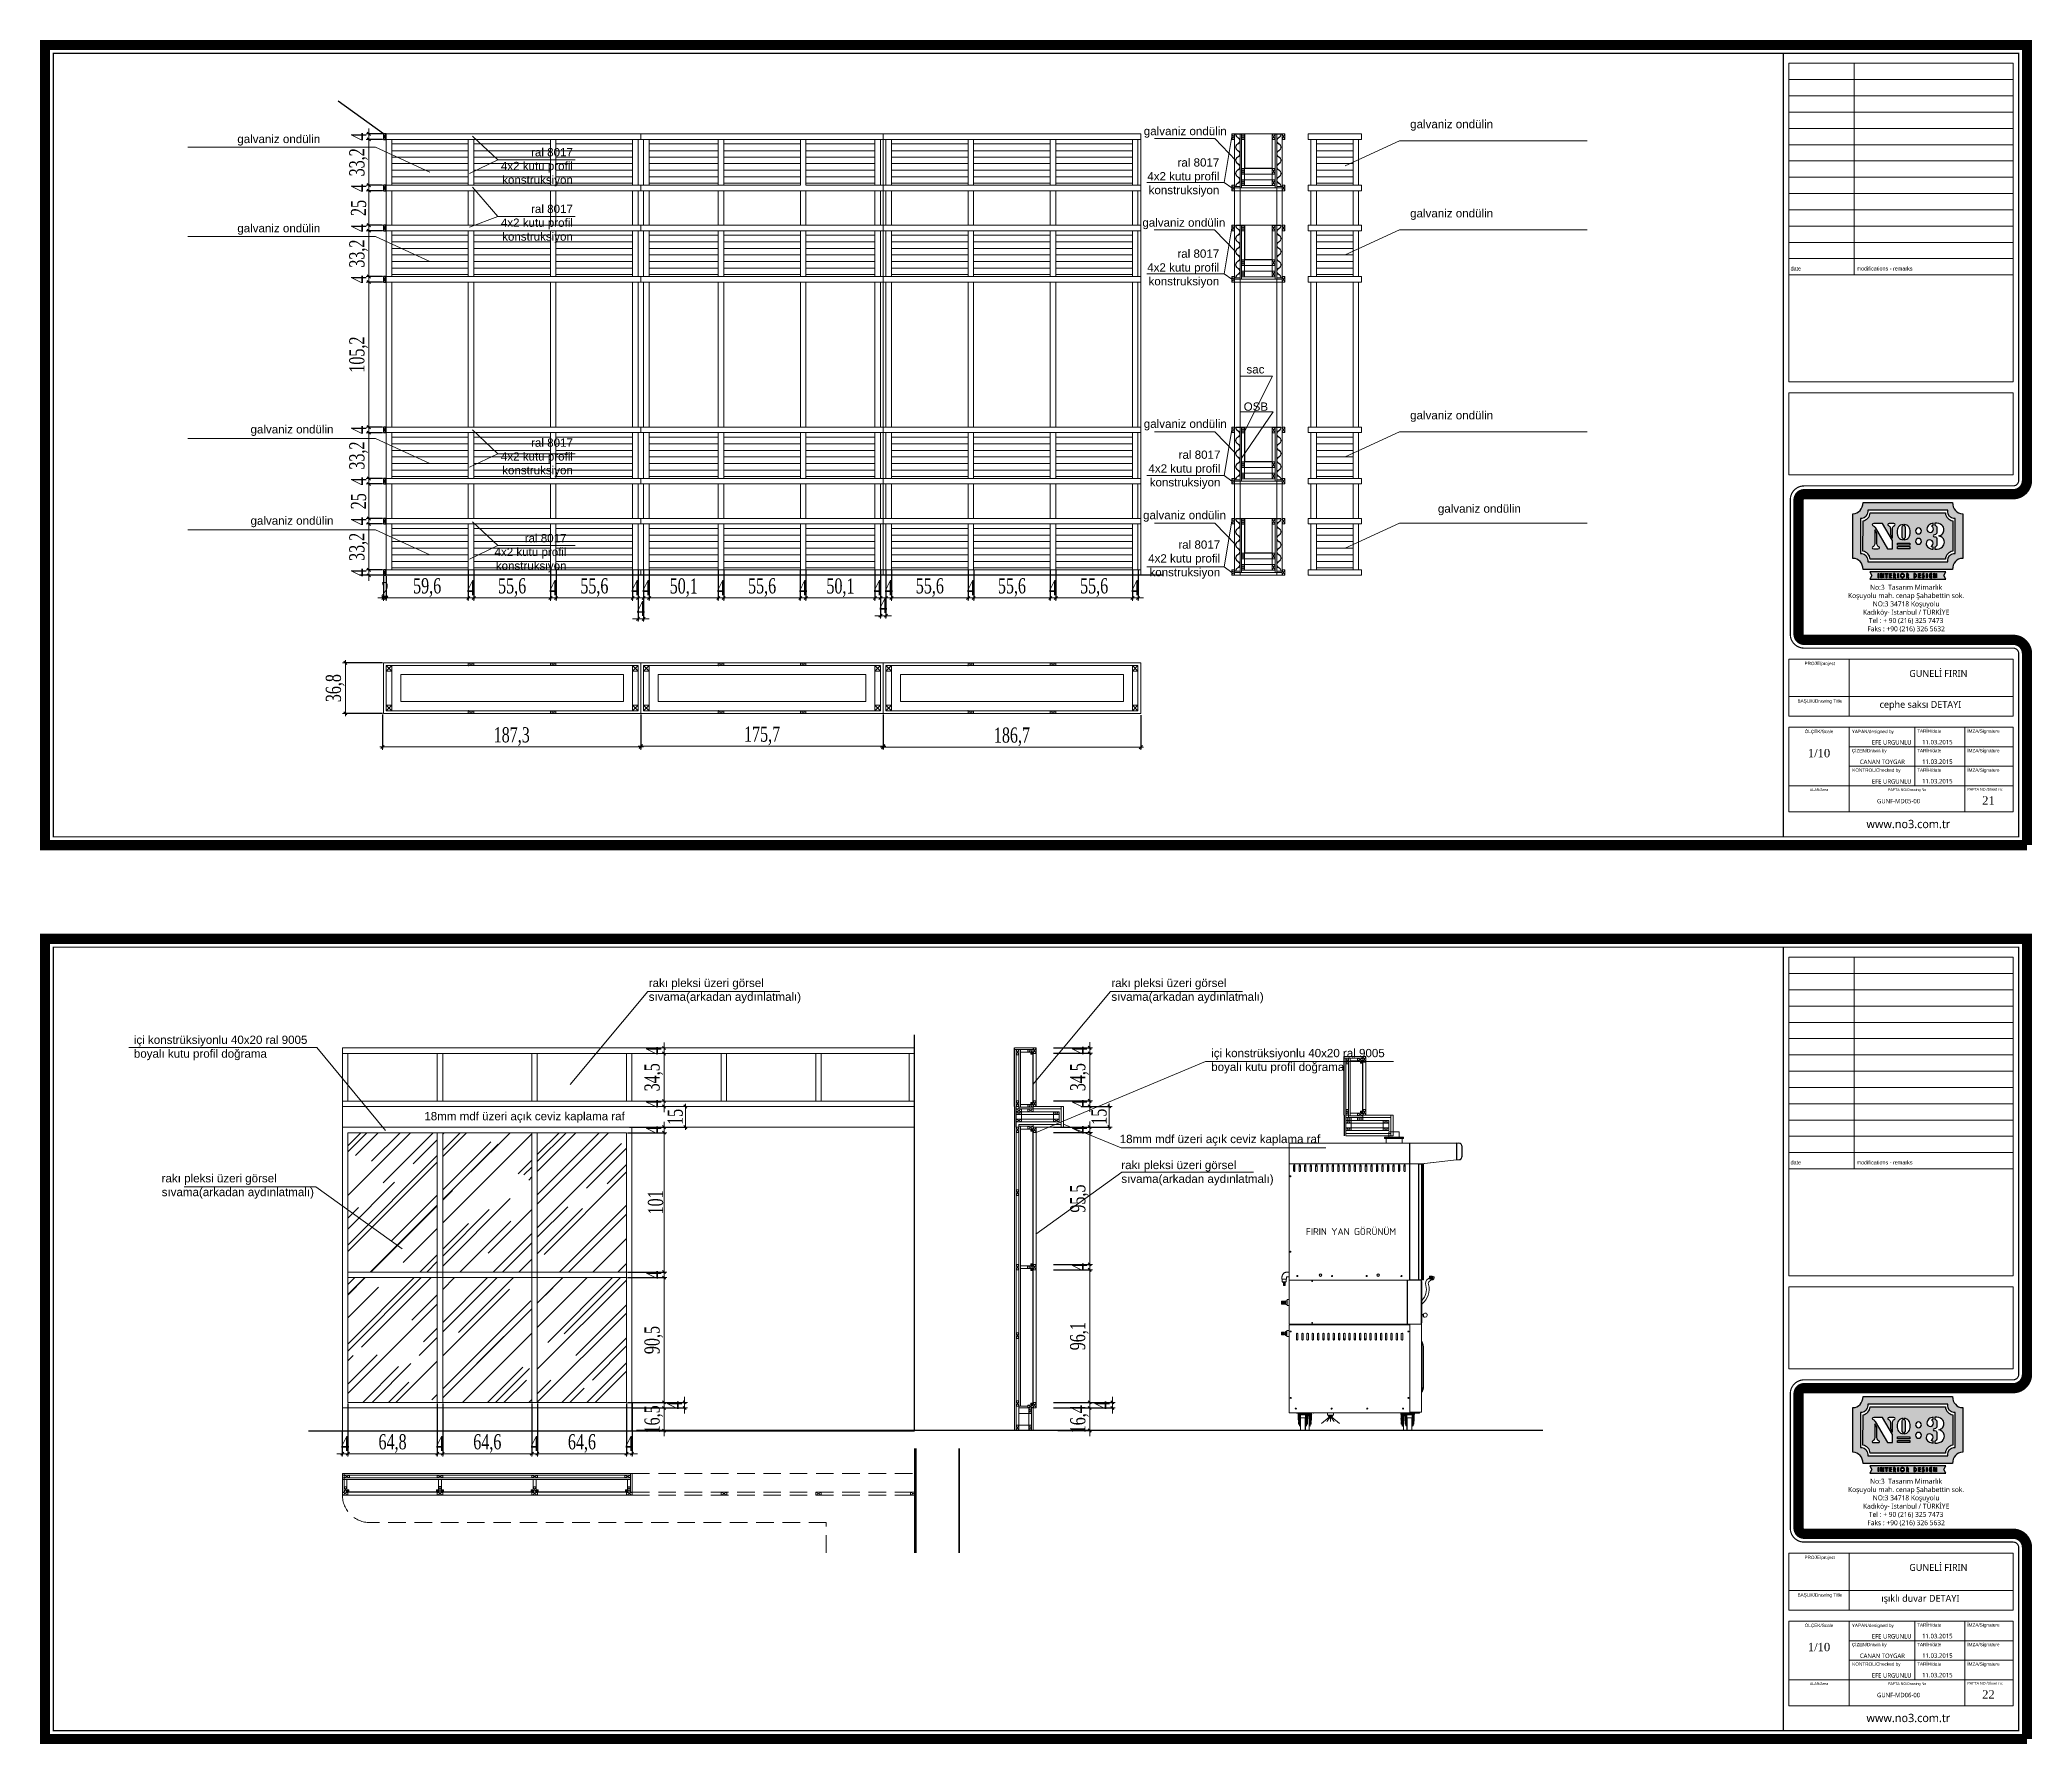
# Model space of a CAD drawing. Header units: millimetres. Extents: x 54215 to 67697, y 23496 to 56611.
# Drawn here: x 57020 to 58465, y 30828 to 32063 of the extents above; entities that cross this region are included whole.
import ezdxf
from ezdxf.enums import TextEntityAlignment as Align

# ---------------------------------------------------------------- set-up
doc = ezdxf.new("R2010")
doc.units = ezdxf.units.MM
doc.linetypes.add('DASHED', pattern=[19.05, 12.7, -6.35])
doc.layers.add('0 rölöve', color=7, linetype='Continuous', true_color=0xf1380e)
for name, color, linetype, lineweight in [('no3_ahsap gorunus arka ince', 53, 'Continuous', 15), ('no3_cam kesit arka', 141, 'Continuous', 18), ('no3_duvar kaplama', 8, 'Continuous', 0), ('no3_duvar mevcut', 4, 'Continuous', 35), ('no3_kutu profil gorunus', 8, 'Continuous', 0), ('no3_kutuprofil kesit', 74, 'Continuous', 18), ('no3_lejand', 255, 'Continuous', 13), ('no3_paslanmaz gorunus on', 163, 'Continuous', 15), ('no3_tefriş izdüşüm', 87, 'Continuous', 15), ('no3_yazı duvar', 152, 'Continuous', 0), ('no3_ölçü detay', 252, 'Continuous', 0)]:
    doc.layers.add(name, color=color, linetype=linetype, lineweight=lineweight)
for name, color, linetype, lineweight, true_color in [('no3_ahsap kesit on', 7, 'Continuous', 20, 0xfca103), ('no3_alçıpan kesit', 7, 'Continuous', 20, 0xf5003d), ('no3_tefriş ön ince', 7, 'Continuous', 18, 0x8c1aff)]:
    doc.layers.add(name, color=color, linetype=linetype, lineweight=lineweight, true_color=true_color)
doc.styles.add('ARIALT', font='arial.ttf', dxfattribs={"height": 10})
doc.styles.add('AT-ARIAL', font='arial.ttf')
doc.styles.get("Standard").update_dxf_attribs({"font": 'arial.ttf'})
doc.styles.add('Ölçü50', font='georgia.ttf', dxfattribs={"width": 0.7})
doc.dimstyles.new('olcu10', dxfattribs={"dimtxt": 11, "dimasz": 2, "dimexe": 1.25, "dimexo": 0.625, "dimgap": 0.5, "dimtad": 1, "dimdec": 1, "dimzin": 9, "dimtxsty": 'Ölçü50', "dimblk": 'CENTIK', "dimcen": 2, "dimclrd": 250, "dimclre": 250, "dimclrt": 44, "dimazin": 2, "dimtfac": 1, "dimtdec": 1, "dimtix": 1, "dimtmove": 0, "dimatfit": 3, "dimldrblk": 'CENTIK', "dimfxl": 1, "dimlwd": -1, "dimarcsym": 0})

msp = doc.modelspace()

# ---------------------------------------------------------------- texts
at = {"color": 7, "char_height": 4.995, "width": 125.12147, "attachment_point": 5}
for insert in [(58396.576, 31603.809), (58396.576, 30955.766)]:
    msp.add_mtext('{\\fLucida Sans Unicode|b0|i0|c162|p34;GUNELİ FIRIN}', dxfattribs=dict(at, insert=insert))
at = {"layer": 'no3_lejand', "linetype": 'Continuous', "style": 'ARIALT'}
for s, height, p in [('ALAN/Area', 1.8876, (58310.065, 31519.574)), ('PAFTA NO/Drawing No', 1.88759, (58373.922, 31519.574)), ('ALAN/Area', 1.8876, (58310.065, 30871.531)), ('PAFTA NO/Drawing No', 1.88759, (58373.922, 30871.531))]:
    msp.add_text(s, height=height, dxfattribs=at).set_placement(p, align=Align.MIDDLE_CENTER)
at = {"layer": 'no3_lejand', "color": 252, "attachment_point": 1, "style": 'AT-ARIAL'}
for s, insert, char_height, width in [('date', (58289.438, 31898.779), 2.8097, 11.29718), ('modifications - remarks', (58337.294, 31898.779), 2.80969, 59.99468), ('date', (58289.438, 31250.736), 2.8097, 11.29718), ('modifications - remarks', (58337.294, 31250.736), 2.80969, 59.99468)]:
    msp.add_mtext(s, dxfattribs=dict(at, insert=insert, char_height=char_height, width=width))
at = {"layer": 'no3_lejand', "color": 7}
for s, insert, char_height, width, attachment_point in [('{\\fLucida Sans Unicode|b0|i0|c162|p34;No:3  Tasarım Mimarlık\\PKoşuyolu mah. cenap Şahabettin sok.\\PNO:3 34718 Koşuyolu\\PKadıköy- Istanbul / TÜRKİYE\\PTel : + 90 (216) 325 7473\\PFaks : +90 (216) 326 5632}', (58373.186, 31650.877), 3.61246, 93.56152, 5), ('{\\fLucida Sans Unicode|b0|i0|c162|p34;cephe saksı DETAYI}', (58383.572, 31580.564), 5.0173, 122.81536, 5), ('{\\fGeorgia|b0|i0|c162|p18;1/10}', (58310.065, 31546.063), 6.02076, 122.81536, 5), ('{\\fLucida Sans Unicode|b0|i0|c162|p34;EFE URGUNLU}', (58348.39, 31553.885), 3.21107, 122.81536, 4), ('{\\fLucida Sans Unicode|b0|i0|c162|p34;11.03.2015\\P}', (58384.834, 31554.041), 3.24, 123.92176, 4), ('{\\fLucida Sans Unicode|b0|i0|c162|p34;CANAN TOYGAR}', (58339.657, 31539.757), 3.24, 123.92176, 4), ('{\\fLucida Sans Unicode|b0|i0|c162|p34;11.03.2015\\P}', (58384.834, 31539.884), 3.24, 123.92176, 4), ('{\\fLucida Sans Unicode|b0|i0|c162|p34;EFE URGUNLU}', (58348.39, 31525.571), 3.21107, 122.81536, 4), ('{\\fLucida Sans Unicode|b0|i0|c162|p34;11.03.2015\\P}', (58384.834, 31525.728), 3.24, 123.92176, 4), ('{\\fGeorgia|b0|i0|c162|p18;21}', (58432.857, 31511.788), 6.02076, 122.81536, 5), ('{\\fLucida Sans Unicode|b0|i0|c162|p34;GUNF-MD05-00}', (58352.106, 31511.295), 3.21107, 122.81536, 4), ('{\\fLucida Sans Unicode|b0|i0|c162|p34;www.no3.com.tr}', (58374.825, 31494.662), 6.02076, 93.56152, 5), ('{\\fLucida Sans Unicode|b0|i0|c162|p34;No:3  Tasarım Mimarlık\\PKoşuyolu mah. cenap Şahabettin sok.\\PNO:3 34718 Koşuyolu\\PKadıköy- Istanbul / TÜRKİYE\\PTel : + 90 (216) 325 7473\\PFaks : +90 (216) 326 5632}', (58373.186, 31002.834), 3.61246, 93.56152, 5), ('{\\fLucida Sans Unicode|b0|i0|c162|p34;ışıklı duvar DETAYI}', (58383.572, 30932.521), 5.0173, 122.81536, 5), ('{\\fLucida Sans Unicode|b0|i0|c162|p34;EFE URGUNLU}', (58348.39, 30905.842), 3.21107, 122.81536, 4), ('{\\fLucida Sans Unicode|b0|i0|c162|p34;11.03.2015\\P}', (58384.834, 30905.998), 3.24, 123.92176, 4), ('{\\fGeorgia|b0|i0|c162|p18;1/10}', (58310.065, 30898.02), 6.02076, 122.81536, 5), ('{\\fLucida Sans Unicode|b0|i0|c162|p34;CANAN TOYGAR}', (58339.657, 30891.714), 3.24, 123.92176, 4), ('{\\fLucida Sans Unicode|b0|i0|c162|p34;11.03.2015\\P}', (58384.834, 30891.841), 3.24, 123.92176, 4), ('{\\fLucida Sans Unicode|b0|i0|c162|p34;EFE URGUNLU}', (58348.39, 30877.528), 3.21107, 122.81536, 4), ('{\\fLucida Sans Unicode|b0|i0|c162|p34;11.03.2015\\P}', (58384.834, 30877.685), 3.24, 123.92176, 4), ('{\\fLucida Sans Unicode|b0|i0|c162|p34;GUNF-MD06-00}', (58352.106, 30863.252), 3.21107, 122.81536, 4), ('{\\fGeorgia|b0|i0|c162|p18;22}', (58432.857, 30863.745), 6.02076, 122.81536, 5), ('{\\fLucida Sans Unicode|b0|i0|c162|p34;www.no3.com.tr}', (58374.825, 30846.619), 6.02076, 93.56152, 5)]:
    msp.add_mtext(s, dxfattribs=dict(at, insert=insert, char_height=char_height, width=width, attachment_point=attachment_point))
at = {"layer": 'no3_lejand', "char_height": 2.4083, "style": 'ARIALT'}
for s, insert, width, attachment_point in [('PROJE/project', (58310.64, 31612.293), 44.79424, 2), ('BAŞLIK/Drawing Title', (58310.64, 31585.085), 44.79424, 2), ('ÖLÇEK/Scale', (58310.065, 31562.988), 16.26855, 2), ('YAPAN/designed by', (58349.06, 31562.988), 44.79424, 2), ('TARİH/date', (58381.171, 31563.293), 18.31967, 1), ('İMZA/Signature', (58417.567, 31563.293), 18.31967, 1), ('ÇİZEN/Drawn by', (58346.483, 31549.136), 44.79424, 2), ('TARİH/date', (58381.171, 31549.136), 18.31967, 1), ('İMZA/Signature', (58417.567, 31549.136), 18.31967, 1), ('KONTROL/Checked by', (58334.188, 31534.979), 40.24224, 1), ('TARİH/date', (58381.171, 31534.979), 18.31967, 1), ('İMZA/Signature', (58417.567, 31534.979), 18.31967, 1), ('PROJE/project', (58310.64, 30964.25), 44.79424, 2), ('BAŞLIK/Drawing Title', (58310.64, 30937.042), 44.79424, 2), ('ÖLÇEK/Scale', (58310.065, 30914.945), 16.26855, 2), ('YAPAN/designed by', (58349.06, 30914.945), 44.79424, 2), ('TARİH/date', (58381.171, 30915.25), 18.31967, 1), ('İMZA/Signature', (58417.567, 30915.25), 18.31967, 1), ('ÇİZEN/Drawn by', (58346.483, 30901.093), 44.79424, 2), ('TARİH/date', (58381.171, 30901.093), 18.31967, 1), ('İMZA/Signature', (58417.567, 30901.093), 18.31967, 1), ('KONTROL/Checked by', (58334.188, 30886.936), 40.24224, 1), ('TARİH/date', (58381.171, 30886.936), 18.31967, 1), ('İMZA/Signature', (58417.567, 30886.936), 18.31967, 1)]:
    msp.add_mtext(s, dxfattribs=dict(at, insert=insert, width=width, attachment_point=attachment_point))
at = {"layer": 'no3_lejand', "linetype": 'Continuous', "char_height": 1.88759, "width": 45.2116, "attachment_point": 1, "style": 'ARIALT'}
for insert in [(58417.567, 31520.822), (58417.567, 30872.779)]:
    msp.add_mtext('PAFTA NO /Sheet no:', dxfattribs=dict(at, insert=insert))
at = {"layer": 'no3_yazı duvar', "char_height": 6}
for s, insert, width, attachment_point in [('galvaniz ondülin', (58013.674, 32005.12), 143.81258, 1), ('galvaniz ondülin', (57163.457, 31994.327), 143.81258, 1), ('galvaniz ondülin', (57880.709, 32000.058), 143.81258, 3), ('ral 8017 \\P4x2 kutu profil konstruksiyon', (57406.722, 31984.737), 53.97042, 3), ('ral 8017 \\P4x2 kutu profil konstruksiyon', (57875.327, 31977.307), 53.97042, 3), ('ral 8017 \\P4x2 kutu profil konstruksiyon', (57406.722, 31943.643), 53.97042, 3), ('galvaniz ondülin', (57879.675, 31933.74), 143.81258, 3), ('galvaniz ondülin', (58013.674, 31940.468), 143.81258, 1), ('galvaniz ondülin', (57163.457, 31929.676), 143.81258, 1), ('ral 8017 \\P4x2 kutu profil konstruksiyon', (57875.262, 31911.216), 53.97042, 3), ('sac', (57908.039, 31827.332), 143.81258, 3), ('galvaniz ondülin', (57880.709, 31787.885), 143.81258, 3), ('OSB', (57910.705, 31800.311), 143.81258, 3), ('galvaniz ondülin', (58013.674, 31794.068), 143.81258, 1), ('galvaniz ondülin', (57173.057, 31783.858), 143.81258, 1), ('ral 8017 \\P4x2 kutu profil konstruksiyon', (57406.722, 31774.182), 53.97042, 3), ('ral 8017 \\P4x2 kutu profil konstruksiyon', (57876.138, 31765.449), 53.97042, 3), ('galvaniz ondülin', (57173.057, 31717.658), 143.81258, 1), ('galvaniz ondülin', (57880.164, 31721.685), 143.81258, 3), ('galvaniz ondülin', (58033.782, 31726.379), 143.81258, 1), ('ral 8017 \\P4x2 kutu profil konstruksiyon', (57402.109, 31704.974), 53.97042, 3), ('ral 8017 \\P4x2 kutu profil konstruksiyon', (57875.949, 31700.277), 53.97042, 3), ('rakı pleksi üzeri görsel sıvama(arkadan aydınlatmalı)', (57461.735, 31382.533), 143.81258, 1), ('rakı pleksi üzeri görsel sıvama(arkadan aydınlatmalı)', (57797.105, 31382.533), 143.81258, 1), ('içi konstrüksiyonlu 40x20 ral 9005 boyalı kutu profil doğrama', (57088.493, 31341.301), 143.81258, 1), ('içi konstrüksiyonlu 40x20 ral 9005 boyalı kutu profil doğrama', (57869.474, 31331.67), 143.81258, 1), ('18mm mdf üzeri açık ceviz kaplama raf', (57299.05, 31285.937), 174.72031, 1), ('18mm mdf üzeri açık ceviz kaplama raf', (57803.126, 31269.39), 174.72031, 1), ('rakı pleksi üzeri görsel sıvama(arkadan aydınlatmalı)', (57108.638, 31240.926), 143.81258, 1), ('rakı pleksi üzeri görsel sıvama(arkadan aydınlatmalı)', (57804.299, 31250.534), 143.81258, 1)]:
    msp.add_mtext(s, dxfattribs=dict(at, insert=insert, width=width, attachment_point=attachment_point))

# ---------------------------------------------------------------- blocks, each defined once
blk = doc.blocks.new('ASFH8LO')
at = {"layer": 'no3_paslanmaz gorunus on'}
for p, q in [((9343.2, 2485), (9343.2, 2481)), ((9343.2, 2485), (9347, 2485)), ((9347, 2485), (9350.7, 2485)), ((9350.7, 2481), (9350.7, 2485)), ((9340.1, 2481), (9340.1, 2480.8)), ((9340.1, 2481), (9353.9, 2481)), ((9340.1, 2480.8), (9353.9, 2480.8)), ((9340.1, 2480.8), (9340.1, 2480.2)), ((9340.1, 2480.8), (9353.9, 2480.8)), ((9340.1, 2480.2), (9353.9, 2480.2)), ((9341.3, 2476.6), (9341.3, 2480.2)), ((9352.7, 2476.6), (9352.7, 2480.2)), ((9353.9, 2481), (9353.9, 2480.8)), ((9353.9, 2480.8), (9353.9, 2480.2)), ((9265.9, 2378.2), (9265.9, 2376.2)), ((9266.4, 2376.2), (9266.4, 2375.6)), ((9266.7, 2375.4), (9266.7, 2375.2)), ((9266.7, 2375.1), (9266.7, 2375.1)), ((9266.7, 2375.1), (9266.7, 2374.6)), ((9266.7, 2374.5), (9266.7, 2374)), ((9266.7, 2373.9), (9266.7, 2373.9)), ((9266.7, 2373.9), (9266.7, 2373.7)), ((9268, 2375.2), (9268, 2375.4)), ((9268, 2375.1), (9268, 2375.1)), ((9268, 2374.6), (9268, 2375.1)), ((9268, 2374), (9268, 2374.5)), ((9268, 2373.9), (9268, 2373.9)), ((9268, 2373.7), (9268, 2373.9)), ((9268.3, 2375.6), (9268.3, 2376.2)), ((9268.8, 2376.2), (9268.8, 2378.2)), ((9265.8, 2362.1), (9265.6, 2362.1)), ((9265.6, 2360.1), (9265.8, 2360.1)), ((9265.8, 2362.1), (9265.8, 2362.1)), ((9265.8, 2360.1), (9265.8, 2360.1)), ((9266.7, 2362.1), (9266.1, 2362.1)), ((9266.1, 2360.1), (9266.7, 2360.1)), ((9267.7, 2362.1), (9267, 2362.1)), ((9267, 2360.1), (9267.7, 2360.1)), ((9267.7, 2362.1), (9267.7, 2362.1)), ((9267.7, 2360.1), (9267.7, 2360.1)), ((9268.2, 2362.1), (9267.9, 2362.1)), ((9267.9, 2360.1), (9268.2, 2360.1)), ((9269.4, 2362.5), (9268.5, 2362.5)), ((9268.5, 2359.7), (9269.4, 2359.7)), ((9270.9, 2363.3), (9269.4, 2363.3)), ((9269.4, 2359), (9270.9, 2359)), ((9265.8, 2339.7), (9265.5, 2339.7)), ((9265.8, 2339.7), (9265.8, 2339.7)), ((9266.7, 2339.7), (9266, 2339.7)), ((9267.6, 2339.7), (9267, 2339.7)), ((9267.6, 2339.7), (9267.6, 2339.7)), ((9268.1, 2339.7), (9267.9, 2339.7)), ((9269.3, 2340.1), (9268.4, 2340.1)), ((9270.8, 2340.9), (9269.3, 2340.9)), ((9265.5, 2337.7), (9265.8, 2337.7)), ((9265.8, 2337.7), (9265.8, 2337.7)), ((9266, 2337.7), (9266.7, 2337.7)), ((9267, 2337.7), (9267.6, 2337.7)), ((9267.6, 2337.7), (9267.6, 2337.7)), ((9267.9, 2337.7), (9268.1, 2337.7)), ((9268.4, 2337.3), (9269.3, 2337.3)), ((9269.3, 2336.6), (9270.8, 2336.6)), ((9299.8, 2278), (9294.4, 2273.4)), ((9300.4, 2277.9), (9298.3, 2275)), ((9298.7, 2281.1), (9298.7, 2279.6)), ((9299.5, 2279.6), (9299.5, 2278.7)), ((9299.9, 2278.4), (9299.9, 2278.1)), ((9299.9, 2277.9), (9299.9, 2277.9)), ((9300.9, 2277.9), (9300.9, 2275)), ((9301.4, 2277.9), (9303.5, 2275)), ((9301.9, 2278.1), (9301.9, 2278.4)), ((9301.9, 2278), (9307.3, 2273.4)), ((9301.9, 2277.9), (9301.9, 2277.9)), ((9302.3, 2278.7), (9302.3, 2279.6)), ((9303, 2279.6), (9303, 2281.1)), ((9376.5, 2268.3), (9361.3, 2268.3))]:
    blk.add_line(p, q, dxfattribs=at)
at = {"layer": 'no3_paslanmaz gorunus on', "linetype": 'Continuous', "lineweight": 0}
for p, q in [((9270.8, 2461.9), (9270.8, 2476.6)), ((9270.8, 2476.6), (9270.9, 2476.6)), ((9270.9, 2476.6), (9270.9, 2476.7)), ((9270.9, 2476.7), (9358.2, 2476.7)), ((9270.9, 2476.6), (9358.2, 2476.6)), ((9270.9, 2461.9), (9270.9, 2476.6)), ((9270.9, 2476.6), (9270.9, 2476.6)), ((9358.2, 2476.7), (9358.2, 2476.6)), ((9358.2, 2461.8), (9358.2, 2476.6)), ((9358.2, 2476.6), (9358.3, 2476.6)), ((9358.2, 2476.6), (9358.2, 2476.6)), ((9358.3, 2461.8), (9358.3, 2476.6)), ((9358.4, 2476.6), (9358.3, 2476.6)), ((9358.4, 2476.6), (9358.3, 2476.6)), ((9358.3, 2476.6), (9358.3, 2476.6)), ((9358.4, 2461.8), (9358.4, 2476.6)), ((9358.4, 2476.6), (9358.4, 2476.6)), ((9358.5, 2476.8), (9392.2, 2476.8)), ((9358.5, 2476.8), (9358.5, 2476.7)), ((9358.5, 2476.7), (9358.5, 2476.8)), ((9358.5, 2476.8), (9358.5, 2476.8)), ((9358.5, 2476.7), (9392.2, 2476.7)), ((9358.5, 2476.7), (9358.5, 2476.7)), ((9392.2, 2476.6), (9392.2, 2476.7)), ((9392.2, 2476.4), (9392.2, 2476.6)), ((9392.2, 2476.4), (9392.2, 2476.4)), ((9392.2, 2476.4), (9392.2, 2464.7)), ((9392.2, 2476.4), (9392.3, 2476.4)), ((9392.3, 2464.7), (9392.3, 2476.7)), ((9392.3, 2476.7), (9392.3, 2476.4)), ((9392.3, 2476.7), (9392.3, 2476.7)), ((9392.4, 2476.8), (9392.4, 2476.7)), ((9394, 2476.8), (9392.4, 2476.8)), ((9392.4, 2464.7), (9392.4, 2476.7)), ((9392.4, 2476.7), (9393.9, 2476.7)), ((9394, 2476.7), (9392.4, 2476.7)), ((9394, 2476.8), (9394, 2476.7)), ((9395.9, 2474.7), (9396, 2474.7)), ((9396, 2474.8), (9396.2, 2474.8)), ((9396, 2466.7), (9396, 2474.7)), ((9396.2, 2474.7), (9396, 2474.7)), ((9396.2, 2466.7), (9396.2, 2474.7)), ((9270.8, 2461.9), (9270.9, 2461.9)), ((9270.8, 2461.8), (9270.8, 2461.9)), ((9270.8, 2461.8), (9270.9, 2461.8)), ((9270.8, 2461.6), (9270.9, 2461.6)), ((9270.8, 2461.6), (9270.8, 2461.5)), ((9270.8, 2461.6), (9270.8, 2461.6)), ((9270.8, 2461.6), (9270.8, 2461.6)), ((9270.8, 2383.3), (9270.8, 2461.5)), ((9270.8, 2461.5), (9270.9, 2461.5)), ((9270.9, 2461.9), (9271, 2461.8)), ((9270.9, 2461.8), (9270.9, 2461.9)), ((9270.9, 2461.7), (9270.9, 2461.8)), ((9271, 2461.8), (9270.9, 2461.8)), ((9271, 2461.7), (9270.9, 2461.7)), ((9270.9, 2461.7), (9272.7, 2461.7)), ((9270.9, 2461.7), (9358.2, 2461.7)), ((9270.9, 2461.7), (9270.9, 2461.6)), ((9270.9, 2461.7), (9270.9, 2461.7)), ((9270.9, 2461.7), (9270.9, 2461.7)), ((9270.9, 2461.7), (9270.9, 2461.7)), ((9270.9, 2461.6), (9270.9, 2461.5)), ((9270.9, 2461.6), (9358.2, 2461.6)), ((9270.9, 2461.6), (9270.9, 2461.6)), ((9270.9, 2461.5), (9270.9, 2383.3)), ((9271, 2461.8), (9358.2, 2461.8)), ((9271, 2461.7), (9358.2, 2461.7)), ((9272.7, 2461.7), (9272.7, 2461.7)), ((9272.9, 2461.7), (9273, 2461.7)), ((9273, 2461.7), (9272.9, 2461.7)), ((9273, 2461.7), (9273, 2461.7)), ((9273.1, 2461.7), (9273.1, 2461.7)), ((9274.1, 2460.6), (9274.1, 2456.6)), ((9274.1, 2460.2), (9275.1, 2460.2)), ((9274.1, 2460.1), (9275.1, 2460.1)), ((9274.2, 2460.1), (9274.2, 2456.4)), ((9274.2, 2456.4), (9274.2, 2456.4)), ((9275.1, 2456.6), (9275.1, 2460.6)), ((9278.1, 2460.6), (9278.1, 2456.6)), ((9278.1, 2460.2), (9279.1, 2460.2)), ((9278.1, 2460.1), (9279.1, 2460.1)), ((9278.1, 2460.1), (9278.1, 2456.4)), ((9279.1, 2456.6), (9279.1, 2460.6)), ((9282.1, 2460.6), (9282.1, 2456.6)), ((9282.1, 2460.2), (9283.1, 2460.2)), ((9282.1, 2460.1), (9283.1, 2460.1)), ((9282.1, 2460.1), (9282.1, 2456.4)), ((9283.1, 2456.6), (9283.1, 2460.6)), ((9286.1, 2460.6), (9286.1, 2456.6)), ((9286.1, 2460.2), (9287.1, 2460.2)), ((9286.1, 2460.1), (9287.1, 2460.1)), ((9286.1, 2460.1), (9286.1, 2456.4)), ((9287.1, 2456.6), (9287.1, 2460.6)), ((9290.1, 2460.6), (9290.1, 2456.6)), ((9290.1, 2460.2), (9291.1, 2460.2)), ((9290.1, 2460.1), (9291.1, 2460.1)), ((9290.1, 2460.1), (9290.1, 2456.4)), ((9291.1, 2456.6), (9291.1, 2460.6)), ((9294.1, 2460.6), (9294.1, 2456.6)), ((9294.1, 2460.2), (9295.1, 2460.2)), ((9294.1, 2460.1), (9295.1, 2460.1)), ((9294.1, 2460.1), (9294.1, 2456.4)), ((9295.1, 2456.6), (9295.1, 2460.6)), ((9298.1, 2460.6), (9298.1, 2456.6)), ((9298.1, 2460.2), (9299.1, 2460.2)), ((9298.1, 2460.1), (9299.1, 2460.1)), ((9298.1, 2460.1), (9298.1, 2456.5)), ((9299.1, 2456.6), (9299.1, 2460.6)), ((9302.1, 2460.6), (9302.1, 2456.6)), ((9302.1, 2460.2), (9303.1, 2460.2)), ((9302.1, 2460.1), (9303.1, 2460.1)), ((9302.1, 2460.1), (9302.1, 2456.5)), ((9303.1, 2456.6), (9303.1, 2460.6)), ((9306.1, 2460.6), (9306.1, 2456.6)), ((9306.1, 2460.2), (9307.1, 2460.2)), ((9306.1, 2460.1), (9307.1, 2460.1)), ((9307.1, 2456.6), (9307.1, 2460.6)), ((9307.1, 2456.5), (9307.1, 2460.1)), ((9310.1, 2460.6), (9310.1, 2456.6)), ((9310.1, 2460.2), (9311.1, 2460.2)), ((9310.1, 2460.1), (9311.1, 2460.1)), ((9311.1, 2456.6), (9311.1, 2460.6)), ((9311.1, 2456.5), (9311.1, 2460.1)), ((9314.1, 2460.6), (9314.1, 2456.6)), ((9314.1, 2460.2), (9315.1, 2460.2)), ((9314.1, 2460.1), (9315.1, 2460.1)), ((9315.1, 2456.6), (9315.1, 2460.6)), ((9315.1, 2456.4), (9315.1, 2460.1)), ((9318.1, 2460.6), (9318.1, 2456.6)), ((9318.1, 2460.2), (9319.1, 2460.2)), ((9318.1, 2460.1), (9319.1, 2460.1)), ((9319.1, 2456.6), (9319.1, 2460.6)), ((9319.1, 2456.4), (9319.1, 2460.1)), ((9322.1, 2460.6), (9322.1, 2456.6)), ((9322.1, 2460.2), (9323.1, 2460.2)), ((9322.1, 2460.1), (9323.1, 2460.1)), ((9323.1, 2456.6), (9323.1, 2460.6)), ((9323.1, 2456.4), (9323.1, 2460.1)), ((9326.1, 2460.6), (9326.1, 2456.6)), ((9326.1, 2460.2), (9327.1, 2460.2)), ((9326.1, 2460.1), (9327.1, 2460.1)), ((9327.1, 2456.6), (9327.1, 2460.6)), ((9327.1, 2456.4), (9327.1, 2460.1)), ((9330.1, 2460.6), (9330.1, 2456.6)), ((9330.1, 2460.2), (9331.1, 2460.2)), ((9330.1, 2460.1), (9331.1, 2460.1)), ((9331.1, 2456.6), (9331.1, 2460.6)), ((9331.1, 2456.4), (9331.1, 2460.1)), ((9331.1, 2456.4), (9331.1, 2456.4)), ((9334.1, 2460.6), (9334.1, 2456.6)), ((9334.1, 2460.2), (9335.1, 2460.2)), ((9334.1, 2460.1), (9335.1, 2460.1)), ((9335, 2456.4), (9335, 2460.1)), ((9335, 2456.3), (9335, 2456.4)), ((9335.1, 2456.6), (9335.1, 2460.6)), ((9338.1, 2460.6), (9338.1, 2456.6)), ((9338.1, 2460.2), (9339.1, 2460.2)), ((9338.1, 2460.1), (9339.1, 2460.1)), ((9339, 2456.4), (9339, 2460.1)), ((9339, 2456.3), (9339, 2456.4)), ((9339.1, 2456.6), (9339.1, 2460.6)), ((9342.1, 2460.6), (9342.1, 2456.6)), ((9342.1, 2460.2), (9343.1, 2460.2)), ((9342.1, 2460.1), (9343.1, 2460.1)), ((9343, 2456.4), (9343, 2460.1)), ((9343, 2456.3), (9343, 2456.4)), ((9343.1, 2456.6), (9343.1, 2460.6)), ((9346.1, 2460.6), (9346.1, 2456.6)), ((9346.1, 2460.2), (9347.1, 2460.2)), ((9346.1, 2460.1), (9347.1, 2460.1)), ((9347, 2456.4), (9347, 2460.1)), ((9347, 2456.3), (9347, 2456.4)), ((9347.1, 2456.6), (9347.1, 2460.6)), ((9350.1, 2460.6), (9350.1, 2456.6)), ((9350.1, 2460.2), (9351.1, 2460.2)), ((9350.1, 2460.1), (9351.1, 2460.1)), ((9351, 2456.4), (9351, 2460.1)), ((9351, 2456.3), (9351, 2456.4)), ((9351.1, 2456.6), (9351.1, 2460.6)), ((9354.1, 2460.6), (9354.1, 2456.6)), ((9354.1, 2460.2), (9355.1, 2460.2)), ((9354.1, 2460.1), (9355.1, 2460.1)), ((9355, 2456.4), (9355, 2460.1)), ((9355, 2456.3), (9355, 2456.4)), ((9355.1, 2456.6), (9355.1, 2460.6)), ((9358, 2461.7), (9358, 2461.7)), ((9358.2, 2461.8), (9358.2, 2461.7)), ((9358.3, 2461.8), (9358.2, 2461.8)), ((9358.2, 2461.7), (9358.4, 2461.7)), ((9358.2, 2461.7), (9358.2, 2461.6)), ((9358.2, 2461.6), (9358.3, 2461.6)), ((9358.3, 2461.6), (9358.2, 2461.6)), ((9358.2, 2461.6), (9358.2, 2461.5)), ((9358.3, 2461.6), (9358.2, 2461.6)), ((9358.2, 2383.3), (9358.2, 2461.5)), ((9358.2, 2461.5), (9358.3, 2461.5)), ((9358.4, 2461.8), (9358.3, 2461.8)), ((9358.3, 2461.5), (9358.3, 2461.6)), ((9358.3, 2461.6), (9358.4, 2461.6)), ((9358.3, 2461.6), (9358.3, 2461.5)), ((9358.3, 2461.6), (9358.3, 2461.6)), ((9358.3, 2383.3), (9358.3, 2461.5)), ((9358.4, 2461.8), (9366.9, 2461.8)), ((9358.4, 2461.7), (9358.4, 2461.8)), ((9358.4, 2461.7), (9358.4, 2461.8)), ((9358.4, 2461.7), (9366.9, 2461.7)), ((9358.4, 2461.7), (9358.4, 2461.7)), ((9358.4, 2461.7), (9358.4, 2461.6)), ((9358.4, 2461.7), (9358.4, 2461.7)), ((9358.4, 2461.7), (9358.4, 2461.7)), ((9358.4, 2377.7), (9358.4, 2461.6)), ((9358.4, 2461.6), (9364.6, 2461.6)), ((9364.6, 2461.6), (9358.4, 2461.6)), ((9364.6, 2461.6), (9364.6, 2461.7)), ((9364.6, 2377.7), (9364.6, 2461.6)), ((9364.6, 2461.6), (9364.8, 2461.6)), ((9364.8, 2461.7), (9364.7, 2461.7)), ((9364.8, 2461.7), (9364.8, 2461.7)), ((9364.9, 2461.7), (9364.8, 2461.7)), ((9364.8, 2461.6), (9364.8, 2460.2)), ((9364.8, 2461.6), (9364.8, 2461.6)), ((9364.8, 2377.7), (9364.8, 2461.6)), ((9364.8, 2461.6), (9364.8, 2461.6)), ((9364.8, 2461.6), (9364.9, 2461.6)), ((9364.8, 2460.2), (9364.8, 2460.2)), ((9364.8, 2459.9), (9364.8, 2379.4)), ((9364.8, 2459.9), (9364.9, 2459.9)), ((9364.9, 2461.7), (9364.9, 2461.6)), ((9365, 2461.7), (9364.9, 2461.7)), ((9364.9, 2461.6), (9364.9, 2461.6)), ((9364.9, 2461.5), (9364.9, 2377.8)), ((9364.9, 2461.5), (9365, 2461.5)), ((9364.9, 2461.5), (9364.9, 2461.5)), ((9365, 2461.5), (9365, 2461.7)), ((9366.8, 2461.7), (9365, 2461.7)), ((9365, 2461.5), (9365, 2461.5)), ((9365, 2461.5), (9365, 2461.5)), ((9366.8, 2461.5), (9365, 2461.5)), ((9365, 2461.5), (9365, 2377.7)), ((9365, 2461.5), (9366.8, 2461.5)), ((9366.6, 2461.5), (9366.6, 2461.5)), ((9366.8, 2461.5), (9366.8, 2461.7)), ((9366.8, 2461.5), (9366.8, 2461.5)), ((9366.8, 2377.7), (9366.8, 2461.5)), ((9366.8, 2461.5), (9366.9, 2461.5)), ((9366.9, 2461.8), (9366.9, 2461.8)), ((9366.9, 2461.8), (9366.9, 2461.8)), ((9366.9, 2461.8), (9366.9, 2461.7)), ((9366.9, 2461.8), (9366.9, 2461.8)), ((9366.9, 2461.8), (9366.9, 2461.8)), ((9367, 2461.7), (9366.9, 2461.7)), ((9366.9, 2461.7), (9366.9, 2461.7)), ((9366.9, 2377.7), (9366.9, 2461.5)), ((9366.9, 2461.8), (9392.2, 2464.6)), ((9367, 2461.7), (9392.2, 2464.5)), ((9367, 2461.7), (9366.9, 2461.8)), ((9367.2, 2461.7), (9368.1, 2461.7)), ((9367.2, 2404.5), (9367.2, 2461.7)), ((9367.2, 2461.7), (9367.2, 2461.7)), ((9368.1, 2461.7), (9368.1, 2377.7)), ((9368.1, 2461.7), (9368.3, 2461.7)), ((9368.3, 2377.7), (9368.3, 2461.7)), ((9392.2, 2464.7), (9392.2, 2464.7)), ((9392.2, 2464.6), (9392.2, 2464.7)), ((9392.3, 2464.7), (9392.2, 2464.7)), ((9392.2, 2464.6), (9392.3, 2464.7)), ((9392.3, 2464.6), (9392.2, 2464.6)), ((9392.3, 2464.5), (9392.2, 2464.5)), ((9392.3, 2464.7), (9392.3, 2464.7)), ((9392.3, 2464.7), (9392.3, 2464.7)), ((9392.3, 2464.7), (9392.3, 2464.7)), ((9392.3, 2464.7), (9392.3, 2464.7)), ((9392.3, 2464.6), (9392.3, 2464.5)), ((9393.9, 2464.7), (9392.4, 2464.7)), ((9392.4, 2464.5), (9392.4, 2464.7)), ((9392.4, 2464.7), (9394, 2464.7)), ((9392.4, 2464.5), (9394, 2464.5)), ((9394, 2464.5), (9394, 2464.7)), ((9396, 2466.7), (9395.9, 2466.7)), ((9396, 2466.7), (9396.2, 2466.7)), ((9396, 2466.6), (9396.2, 2466.6)), ((9367.1, 2404.5), (9366.9, 2404.5)), ((9367.1, 2390.5), (9367.1, 2404.5)), ((9367.6, 2404.5), (9367.1, 2404.5)), ((9367.3, 2391.4), (9367.3, 2403.6)), ((9367.3, 2403.6), (9367.3, 2391.4)), ((9367.6, 2403.6), (9367.3, 2403.6)), ((9367.6, 2403.6), (9367.6, 2404.5)), ((9367.6, 2403.6), (9367.6, 2391.4)), ((9270.8, 2378), (9270.8, 2383.3)), ((9270.9, 2383.3), (9270.8, 2383.3)), ((9270.9, 2378), (9270.9, 2383.3)), ((9270.9, 2383.3), (9270.9, 2377.5)), ((9270.9, 2383.3), (9270.9, 2382.9)), ((9358.2, 2383.3), (9358.2, 2377.5)), ((9358.3, 2383.3), (9358.2, 2383.3)), ((9358.2, 2383), (9358.3, 2383)), ((9358.3, 2377.7), (9358.3, 2383.3)), ((9358.3, 2383.3), (9358.3, 2383)), ((9358.3, 2383), (9358.3, 2383)), ((9358.3, 2381.6), (9358.3, 2383)), ((9358.3, 2381.6), (9358.3, 2383)), ((9358.3, 2383), (9358.3, 2377.7)), ((9367.1, 2390.5), (9366.9, 2390.5)), ((9367.6, 2390.5), (9367.1, 2390.5)), ((9367.2, 2377.7), (9367.2, 2390.5)), ((9367.6, 2391.4), (9367.3, 2391.4)), ((9367.6, 2390.5), (9367.6, 2391.4)), ((9270.9, 2378), (9270.8, 2378)), ((9270.8, 2377.5), (9270.8, 2378)), ((9270.9, 2377.5), (9270.8, 2377.5)), ((9270.9, 2382.8), (9270.9, 2382.8)), ((9270.9, 2377.7), (9270.9, 2378)), ((9270.9, 2377.6), (9270.9, 2377.7)), ((9270.9, 2377.5), (9270.9, 2377.6)), ((9270.9, 2377.6), (9270.9, 2377.5)), ((9270.9, 2377.6), (9270.9, 2377.6)), ((9270.9, 2377.6), (9270.9, 2377.6)), ((9270.9, 2377.5), (9358.2, 2377.5)), ((9270.9, 2377.5), (9270.9, 2377.4)), ((9270.9, 2377.5), (9270.9, 2377.5)), ((9270.9, 2377.4), (9270.9, 2345.6)), ((9270.9, 2377.4), (9271, 2377.4)), ((9270.9, 2377.4), (9270.9, 2377.4)), ((9270.9, 2377.4), (9270.9, 2377.4)), ((9271, 2377.4), (9271, 2345.6)), ((9356.4, 2377.4), (9271, 2377.4)), ((9271, 2377.4), (9271, 2377.4)), ((9276.5, 2380.6), (9276.5, 2380.3)), ((9276.5, 2380.2), (9276.8, 2380)), ((9276.8, 2380), (9277.1, 2380.2)), ((9277.2, 2380.3), (9277.2, 2380.5)), ((9301.7, 2380.6), (9301.7, 2380.3)), ((9301.7, 2380.2), (9302, 2380)), ((9302, 2380), (9302.3, 2380.2)), ((9302.4, 2380.3), (9302.4, 2380.5)), ((9326.8, 2380.6), (9326.8, 2380.3)), ((9326.8, 2380.2), (9327.1, 2380)), ((9327.1, 2380), (9327.4, 2380.2)), ((9327.5, 2380.3), (9327.5, 2380.5)), ((9352, 2380.6), (9352, 2380.3)), ((9352, 2380.2), (9352.3, 2380)), ((9352.3, 2380), (9352.6, 2380.2)), ((9352.7, 2380.3), (9352.7, 2380.5)), ((9356.4, 2345.6), (9356.4, 2377.4)), ((9356.4, 2377.4), (9356.5, 2377.4)), ((9356.5, 2345.6), (9356.5, 2377.4)), ((9356.5, 2377.4), (9356.5, 2377.4)), ((9356.5, 2377.4), (9356.5, 2377.4)), ((9356.6, 2345.5), (9356.6, 2377.4)), ((9358.2, 2381.6), (9358.3, 2381.6)), ((9358.3, 2377.7), (9358.2, 2377.7)), ((9358.4, 2377.6), (9358.2, 2377.6)), ((9358.2, 2377.5), (9366.6, 2377.5)), ((9358.2, 2377.5), (9358.2, 2377.4)), ((9358.3, 2381.6), (9358.3, 2381.6)), ((9358.3, 2377.7), (9358.3, 2381.6)), ((9358.3, 2381.6), (9358.3, 2381.6)), ((9358.3, 2380.7), (9358.3, 2380.7)), ((9358.3, 2380.7), (9358.3, 2377.7)), ((9358.3, 2377.7), (9358.4, 2377.7)), ((9358.3, 2377.7), (9358.3, 2377.7)), ((9358.3, 2377.7), (9358.3, 2377.7)), ((9358.3, 2377.7), (9358.3, 2377.7)), ((9358.4, 2377.5), (9358.4, 2377.7)), ((9358.4, 2377.7), (9364.6, 2377.7)), ((9358.4, 2377.7), (9364.6, 2377.7)), ((9358.4, 2377.6), (9358.4, 2377.7)), ((9358.4, 2377.6), (9364.6, 2377.6)), ((9364, 2377.7), (9364, 2377.7)), ((9364, 2377.6), (9364, 2377.5)), ((9364.6, 2377.7), (9364.8, 2377.7)), ((9364.6, 2377.7), (9364.6, 2377.6)), ((9365, 2377.6), (9364.6, 2377.6)), ((9364.9, 2379.4), (9364.8, 2379.4)), ((9364.8, 2377.7), (9364.9, 2377.7)), ((9364.9, 2377.8), (9364.9, 2377.7)), ((9364.9, 2377.7), (9365, 2377.7)), ((9365, 2377.7), (9366.8, 2377.7)), ((9365, 2377.7), (9365, 2377.6)), ((9365, 2377.7), (9365, 2377.7)), ((9365, 2377.7), (9366.8, 2377.7)), ((9365, 2377.6), (9366.8, 2377.6)), ((9366.6, 2377.5), (9366.6, 2377.3)), ((9366.7, 2377.5), (9366.6, 2377.5)), ((9366.7, 2377.4), (9366.6, 2377.4)), ((9366.6, 2377.3), (9366.6, 2377.4)), ((9366.6, 2377.3), (9366.7, 2377.3)), ((9366.7, 2377.4), (9366.7, 2377.5)), ((9366.7, 2377.5), (9366.7, 2377.5)), ((9366.7, 2377.5), (9366.7, 2377.5)), ((9366.7, 2377.4), (9366.8, 2377.4)), ((9366.7, 2377.3), (9366.7, 2377.4)), ((9366.7, 2345.6), (9366.7, 2377.3)), ((9366.7, 2377.3), (9366.8, 2377.3)), ((9366.8, 2377.7), (9366.9, 2377.7)), ((9366.8, 2377.7), (9366.8, 2377.6)), ((9366.8, 2377.3), (9366.8, 2377.4)), ((9366.8, 2345.6), (9366.8, 2377.3)), ((9367, 2376.5), (9366.8, 2376.5)), ((9367, 2376.5), (9367, 2346.5)), ((9367, 2376.5), (9367.1, 2376.5)), ((9367.1, 2376.5), (9367.1, 2346.5)), ((9368.1, 2377.7), (9367.2, 2377.7)), ((9367.2, 2377.7), (9367.2, 2377.7)), ((9368.3, 2377.7), (9368.1, 2377.7)), ((9371.6, 2378.4), (9372.6, 2379.1)), ((9374, 2377.6), (9372.7, 2376.7)), ((9367.2, 2360.3), (9367.1, 2360.2)), ((9270.9, 2345), (9270.8, 2345)), ((9270.9, 2287.6), (9270.8, 2344.9)), ((9270.9, 2345), (9270.9, 2345.1)), ((9271, 2345), (9270.9, 2345)), ((9270.9, 2344.9), (9270.9, 2345)), ((9270.9, 2287.1), (9270.9, 2344.9)), ((9270.9, 2344.9), (9271, 2344.9)), ((9271, 2345.6), (9356.4, 2345.6)), ((9271, 2345.6), (9271, 2345.6)), ((9356.4, 2345.5), (9271, 2345.5)), ((9271, 2345), (9271, 2345.1)), ((9271, 2345.1), (9271.1, 2345.1)), ((9271, 2344.9), (9271, 2345)), ((9271, 2345), (9271.1, 2345)), ((9271, 2344.9), (9271, 2345)), ((9271, 2345), (9271, 2345)), ((9271, 2287.1), (9271, 2344.9)), ((9358.2, 2345.1), (9271.1, 2345.1)), ((9271.1, 2345.1), (9271.1, 2345)), ((9358.2, 2345), (9271.1, 2345)), ((9275.7, 2345.1), (9346.6, 2345.2)), ((9346.6, 2345.5), (9346.6, 2345.1)), ((9350.6, 2345.5), (9350.6, 2345.1)), ((9350.6, 2345.2), (9356.3, 2345.2)), ((9356.3, 2345.4), (9358.3, 2345.4)), ((9356.3, 2345.4), (9356.3, 2345.1)), ((9356.4, 2345.5), (9356.5, 2345.5)), ((9356.5, 2345.5), (9356.5, 2345.6)), ((9356.5, 2345.5), (9356.5, 2345.6)), ((9356.5, 2345.5), (9356.6, 2345.5)), ((9356.5, 2345.5), (9356.5, 2345.5)), ((9356.6, 2345.5), (9366.6, 2345.5)), ((9357, 2340.2), (9357.3, 2340.1)), ((9357.3, 2340.1), (9357.6, 2340.3)), ((9358.2, 2345.1), (9358.3, 2345.1)), ((9358.2, 2345), (9358.3, 2345)), ((9358.3, 2345), (9358.2, 2345)), ((9358.3, 2345.4), (9358.3, 2345)), ((9358.3, 2345.4), (9358.4, 2345.4)), ((9358.3, 2345.4), (9358.3, 2345.4)), ((9358.3, 2345.4), (9358.3, 2345.1)), ((9358.3, 2345), (9358.3, 2345.1)), ((9358.3, 2345.1), (9358.3, 2345)), ((9358.3, 2345.1), (9358.3, 2345.1)), ((9358.3, 2287), (9358.3, 2345)), ((9358.3, 2345), (9358.3, 2345)), ((9358.4, 2345.5), (9358.4, 2345.5)), ((9366.8, 2345.5), (9358.4, 2345.5)), ((9358.4, 2345.4), (9358.4, 2345.5)), ((9358.4, 2345.4), (9358.4, 2287.3)), ((9358.4, 2345.4), (9366.8, 2345.4)), ((9363.3, 2345.5), (9363.3, 2345.5)), ((9365.4, 2345.5), (9365.4, 2345.5)), ((9366.7, 2345.6), (9366.6, 2345.6)), ((9366.6, 2345.6), (9366.6, 2345.5)), ((9366.6, 2345.6), (9366.7, 2345.6)), ((9366.6, 2345.6), (9366.6, 2345.6)), ((9366.6, 2345.5), (9366.7, 2345.5)), ((9366.8, 2345.6), (9366.7, 2345.6)), ((9366.7, 2345.6), (9366.7, 2345.5)), ((9366.7, 2345.6), (9366.8, 2345.6)), ((9366.7, 2345.6), (9366.7, 2345.6)), ((9366.7, 2345.5), (9366.7, 2345.5)), ((9366.7, 2345.5), (9366.7, 2345.5)), ((9366.7, 2345.5), (9366.8, 2345.5)), ((9367, 2346.5), (9366.8, 2346.5)), ((9366.8, 2345.6), (9366.8, 2345.6)), ((9366.8, 2345.5), (9366.8, 2345.5)), ((9366.8, 2345.4), (9366.8, 2345.5)), ((9366.8, 2345.5), (9366.8, 2345.5)), ((9366.8, 2345.4), (9366.8, 2281.8)), ((9366.8, 2345.4), (9366.9, 2345.4)), ((9366.9, 2345.4), (9366.9, 2281.8)), ((9366.9, 2345.3), (9366.9, 2345.3)), ((9367, 2346.5), (9367.1, 2346.5)), ((9366.9, 2345.3), (9366.9, 2345.2)), ((9366.9, 2333.2), (9366.9, 2345.2)), ((9368.3, 2352.4), (9367.1, 2352.4)), ((9367.1, 2351.6), (9368.3, 2351.6)), ((9368.3, 2351.1), (9368.3, 2352.9)), ((9276.2, 2338.4), (9276.2, 2334.4)), ((9277.2, 2334.4), (9277.2, 2338.4)), ((9280, 2338.4), (9280, 2334.4)), ((9281, 2334.4), (9281, 2338.4)), ((9283.8, 2338.4), (9283.8, 2334.4)), ((9284.8, 2334.4), (9284.8, 2338.4)), ((9287.6, 2338.4), (9287.6, 2334.4)), ((9288.6, 2334.4), (9288.6, 2338.4)), ((9291.4, 2338.4), (9291.4, 2334.4)), ((9292.4, 2334.4), (9292.4, 2338.4)), ((9295.2, 2338.4), (9295.2, 2334.4)), ((9296.2, 2334.8), (9295.2, 2334.8)), ((9296.2, 2334.4), (9296.2, 2338.4)), ((9299, 2338.4), (9299, 2334.4)), ((9300, 2334.8), (9299, 2334.8)), ((9300, 2334.4), (9300, 2338.4)), ((9302.8, 2338.4), (9302.8, 2334.4)), ((9303.8, 2334.8), (9302.8, 2334.8)), ((9303.8, 2334.4), (9303.8, 2338.4)), ((9306.6, 2338.4), (9306.6, 2334.4)), ((9307.6, 2334.8), (9306.6, 2334.8)), ((9307.6, 2334.4), (9307.6, 2338.4)), ((9310.4, 2338.4), (9310.4, 2334.4)), ((9311.4, 2334.8), (9310.4, 2334.8)), ((9311.4, 2334.4), (9311.4, 2338.4)), ((9314.2, 2338.4), (9314.2, 2334.4)), ((9315.2, 2334.8), (9314.2, 2334.8)), ((9315.2, 2334.4), (9315.2, 2338.4)), ((9318, 2338.4), (9318, 2334.4)), ((9319, 2334.8), (9318, 2334.8)), ((9319, 2334.4), (9319, 2338.4)), ((9321.8, 2338.4), (9321.8, 2334.4)), ((9322.8, 2334.8), (9321.8, 2334.8)), ((9322.8, 2334.4), (9322.8, 2338.4)), ((9325.6, 2338.4), (9325.6, 2334.4)), ((9326.6, 2334.8), (9325.6, 2334.8)), ((9326.6, 2334.4), (9326.6, 2338.4)), ((9329.4, 2338.4), (9329.4, 2334.4)), ((9330.4, 2334.4), (9330.4, 2338.4)), ((9333.2, 2338.4), (9333.2, 2334.4)), ((9334.2, 2334.4), (9334.2, 2338.4)), ((9337, 2338.4), (9337, 2334.4)), ((9338, 2334.4), (9338, 2338.4)), ((9340.8, 2338.4), (9340.8, 2334.4)), ((9341.7, 2338.7), (9341.7, 2334.2)), ((9341.8, 2334.4), (9341.8, 2338.4)), ((9344.6, 2338.4), (9344.6, 2334.4)), ((9345.6, 2334.4), (9345.6, 2338.4)), ((9348.4, 2338.4), (9348.4, 2334.4)), ((9349.4, 2334.4), (9349.4, 2338.4)), ((9352.2, 2338.4), (9352.2, 2334.4)), ((9353.2, 2334.4), (9353.2, 2338.4)), ((9366.9, 2297.2), (9366.9, 2331.9)), ((9367.8, 2301.5), (9367.8, 2328.4)), ((9368.4, 2300.7), (9368.4, 2327.6)), ((9270.9, 2287), (9270.9, 2287.1)), ((9271, 2287.1), (9270.9, 2287.1)), ((9270.9, 2286.9), (9270.9, 2287)), ((9271, 2286.9), (9270.9, 2286.9)), ((9271, 2286.8), (9270.9, 2286.8)), ((9270.9, 2281.4), (9270.9, 2286.8)), ((9271, 2287.1), (9271, 2281.2)), ((9271, 2287.1), (9271, 2287.1)), ((9271, 2287), (9271, 2287.1)), ((9271, 2287), (9271, 2287)), ((9271, 2286.9), (9271, 2287)), ((9271, 2287), (9271, 2287)), ((9271, 2284.3), (9271, 2287)), ((9271, 2287), (9271, 2287)), ((9271, 2282.4), (9271, 2286.8)), ((9275.4, 2284.6), (9275.7, 2284.7)), ((9275.4, 2284.2), (9275.4, 2284.5)), ((9275.6, 2283.9), (9275.4, 2284.1)), ((9276, 2284), (9275.7, 2283.9)), ((9275.8, 2284.7), (9276, 2284.5)), ((9276.1, 2284.4), (9276.1, 2284.1)), ((9301.4, 2284.6), (9301.7, 2284.7)), ((9301.5, 2284.6), (9301.4, 2284.5)), ((9301.4, 2284.2), (9301.4, 2284.5)), ((9301.4, 2284.3), (9301.4, 2284.1)), ((9301.6, 2283.9), (9301.4, 2284.1)), ((9301.5, 2284), (9301.7, 2283.9)), ((9301.9, 2284.6), (9301.7, 2284.7)), ((9302, 2284), (9301.7, 2283.9)), ((9301.8, 2284.7), (9302, 2284.5)), ((9301.9, 2284), (9302, 2284.1)), ((9302.1, 2284.3), (9302.1, 2284.5)), ((9302.1, 2284.4), (9302.1, 2284.1)), ((9327.3, 2284.6), (9327.4, 2284.7)), ((9327.3, 2284), (9327.4, 2283.9)), ((9327.5, 2284.7), (9327.8, 2284.5)), ((9327.6, 2284.6), (9327.5, 2284.7)), ((9327.8, 2284.1), (9327.5, 2283.9)), ((9327.6, 2284), (9327.8, 2284.1)), ((9327.8, 2284.5), (9327.8, 2284.1)), ((9327.8, 2284.3), (9327.8, 2284.5)), ((9353.3, 2284.6), (9353.4, 2284.7)), ((9353.5, 2284.7), (9353.8, 2284.5)), ((9353.8, 2284.1), (9353.5, 2283.9)), ((9353.8, 2284.5), (9353.8, 2284.1)), ((9357, 2292.1), (9357.3, 2291.9)), ((9357.3, 2291.9), (9357.6, 2292.1)), ((9358.4, 2287.3), (9358.3, 2287.3)), ((9358.3, 2281.2), (9358.3, 2287)), ((9358.4, 2287), (9358.3, 2287)), ((9358.3, 2287), (9358.3, 2286.9)), ((9358.4, 2286.9), (9358.3, 2286.9)), ((9358.4, 2286.7), (9358.3, 2286.7)), ((9358.4, 2287), (9358.4, 2287.3)), ((9358.4, 2287.3), (9358.4, 2281.8)), ((9358.4, 2287.1), (9358.4, 2287.2)), ((9358.4, 2287.2), (9358.4, 2287.2)), ((9358.4, 2287.1), (9358.4, 2287.1)), ((9366.9, 2281.8), (9366.9, 2295.9)), ((9271, 2281.4), (9270.9, 2281.4)), ((9271, 2281.3), (9270.9, 2281.3)), ((9358.3, 2281.2), (9271, 2281.2)), ((9271, 2281.1), (9271, 2281.2)), ((9358.3, 2281.1), (9271, 2281.1)), ((9271, 2281.1), (9271, 2281.1)), ((9275.7, 2281.1), (9271.2, 2281.1)), ((9271.2, 2281.1), (9271.2, 2281.1)), ((9276.5, 2281.1), (9276.1, 2281.1)), ((9285.4, 2281.1), (9276.5, 2281.1)), ((9276.5, 2281.1), (9276.5, 2281.1)), ((9277.3, 2281.1), (9277.3, 2281.1)), ((9280.9, 2281.1), (9277.3, 2281.1)), ((9277.3, 2280.7), (9277.3, 2280.4)), ((9277.3, 2280.7), (9280.9, 2280.7)), ((9277.3, 2280.4), (9284.6, 2280.4)), ((9277.4, 2280.8), (9280.9, 2280.8)), ((9277.5, 2279.7), (9277.5, 2277.1)), ((9278.2, 2279.7), (9277.5, 2279.7)), ((9279.2, 2280.1), (9277.7, 2280.1)), ((9277.7, 2274.4), (9277.7, 2274)), ((9278, 2274.4), (9277.7, 2274.4)), ((9278.1, 2274), (9277.7, 2274)), ((9277.7, 2274), (9277.7, 2273.3)), ((9277.7, 2273.3), (9277.7, 2272.9)), ((9278.3, 2273.3), (9277.7, 2273.3)), ((9278.3, 2272.9), (9277.7, 2272.9)), ((9278, 2279.3), (9278, 2279.3)), ((9278.2, 2279.3), (9278.2, 2279.3)), ((9278.3, 2274.4), (9278.3, 2279.6)), ((9279, 2279.7), (9278.4, 2279.7)), ((9278.4, 2272.4), (9278.4, 2272.5)), ((9278.4, 2271.8), (9278.4, 2272.4)), ((9279, 2279.6), (9278.5, 2279.6)), ((9278.5, 2272.4), (9278.6, 2272.4)), ((9278.5, 2272.4), (9278.5, 2272.3)), ((9278.5, 2272.3), (9278.5, 2271.7)), ((9278.5, 2271.7), (9278.6, 2271.7)), ((9278.6, 2272.4), (9278.6, 2272.5)), ((9278.6, 2271.7), (9278.6, 2272.4)), ((9278.7, 2272.6), (9278.7, 2279.6)), ((9278.8, 2274.4), (9278.7, 2274.4)), ((9278.7, 2273), (9278.8, 2273)), ((9278.7, 2272.6), (9278.7, 2272.5)), ((9278.7, 2272.5), (9278.7, 2271.8)), ((9279.2, 2274.7), (9278.9, 2274.7)), ((9278.9, 2274.7), (9278.9, 2274.7)), ((9278.9, 2273.7), (9278.9, 2274.7)), ((9278.9, 2272.6), (9278.9, 2273.7)), ((9278.9, 2272.7), (9278.9, 2272.6)), ((9278.9, 2272.6), (9279.2, 2272.6)), ((9279.2, 2280.1), (9279, 2279.8)), ((9279, 2279.8), (9282.8, 2279.8)), ((9279, 2277.7), (9279, 2279.8)), ((9279, 2279.8), (9279, 2279.7)), ((9282.8, 2277.7), (9279, 2277.7)), ((9279.8, 2280.1), (9279.2, 2280.1)), ((9279.2, 2268.6), (9279.2, 2277.7)), ((9279.2, 2273.7), (9279.2, 2277.7)), ((9279.2, 2268.5), (9279.2, 2273.7)), ((9282.1, 2280.1), (9279.8, 2280.1)), ((9284.6, 2281.1), (9280.9, 2281.1)), ((9280.9, 2280.8), (9284.4, 2280.8)), ((9280.9, 2280.7), (9284.6, 2280.7)), ((9282.6, 2280.1), (9282.1, 2280.1)), ((9284.2, 2280.1), (9282.6, 2280.1)), ((9282.8, 2279.8), (9282.6, 2280.1)), ((9282.6, 2273.7), (9282.6, 2277.7)), ((9282.6, 2268.5), (9282.6, 2273.7)), ((9282.7, 2268.6), (9282.7, 2277.7)), ((9283, 2274.7), (9282.7, 2274.7)), ((9282.7, 2272.6), (9283, 2272.6)), ((9282.8, 2277.7), (9282.8, 2279.8)), ((9282.8, 2279.8), (9282.8, 2279.8)), ((9283.5, 2279.7), (9282.8, 2279.7)), ((9283.4, 2279.6), (9282.8, 2279.6)), ((9283.1, 2278.9), (9282.8, 2278.9)), ((9283, 2274.7), (9283, 2274.7)), ((9283, 2274.7), (9283, 2273.7)), ((9283.1, 2274.4), (9283, 2274.4)), ((9283, 2273.7), (9283, 2272.6)), ((9283, 2273), (9283.1, 2273)), ((9283, 2272.6), (9283, 2272.6)), ((9283.1, 2272.6), (9283.1, 2279.6)), ((9283.1, 2272.5), (9283.1, 2272.6)), ((9283.1, 2271.8), (9283.1, 2272.5)), ((9283.3, 2272.5), (9283.3, 2272.4)), ((9283.3, 2272.4), (9283.4, 2272.4)), ((9283.3, 2272.4), (9283.3, 2271.7)), ((9283.3, 2271.7), (9283.4, 2271.7)), ((9283.4, 2272.3), (9283.4, 2272.4)), ((9283.4, 2271.7), (9283.4, 2272.3)), ((9283.5, 2279.5), (9283.5, 2274.4)), ((9283.5, 2274), (9283.5, 2274)), ((9284.1, 2272.9), (9283.5, 2272.9)), ((9283.5, 2272.5), (9283.5, 2272.4)), ((9283.5, 2272.4), (9283.5, 2271.8)), ((9284.1, 2273.3), (9283.6, 2273.3)), ((9284.4, 2279.7), (9283.7, 2279.7)), ((9283.7, 2279.3), (9283.7, 2279.3)), ((9283.7, 2274), (9284.1, 2274)), ((9283.8, 2279.3), (9283.9, 2279.3)), ((9284.1, 2274.4), (9283.9, 2274.4)), ((9284.1, 2274.4), (9284.1, 2274)), ((9284.1, 2274), (9284.1, 2273.3)), ((9284.1, 2273.3), (9284.1, 2272.9)), ((9284.2, 2280.1), (9285.8, 2280.1)), ((9285.8, 2280), (9284.3, 2280)), ((9284.4, 2280.8), (9287.1, 2280.8)), ((9284.4, 2279.8), (9285.9, 2279.8)), ((9284.4, 2277.1), (9284.4, 2279.7)), ((9285.8, 2279.6), (9284.4, 2279.6)), ((9284.6, 2281.1), (9284.6, 2281.1)), ((9287.2, 2281.1), (9284.6, 2281.1)), ((9284.6, 2280.4), (9284.6, 2280.7)), ((9284.6, 2280.7), (9287.2, 2280.7)), ((9284.6, 2280.4), (9287.2, 2280.4)), ((9285.3, 2278.8), (9285.3, 2268.5)), ((9285.3, 2278.7), (9285.3, 2273.7)), ((9285.5, 2277.7), (9285.3, 2277.7)), ((9285.6, 2274.7), (9285.3, 2274.7)), ((9285.3, 2273.7), (9285.3, 2268.6)), ((9285.3, 2272.6), (9285.6, 2272.6)), ((9285.8, 2281.1), (9285.4, 2281.1)), ((9285.4, 2281.1), (9285.4, 2281.1)), ((9285.5, 2277.7), (9285.5, 2279.6)), ((9285.6, 2274.7), (9285.6, 2274.7)), ((9285.6, 2274.7), (9285.6, 2273.7)), ((9285.6, 2273.7), (9285.6, 2272.6)), ((9285.6, 2272.6), (9285.6, 2272.6)), ((9285.8, 2274.4), (9285.7, 2274.4)), ((9285.7, 2273), (9285.8, 2273)), ((9288, 2281.1), (9285.8, 2281.1)), ((9285.8, 2280), (9285.8, 2280.1)), ((9285.8, 2280.1), (9285.9, 2280.1)), ((9285.8, 2273.6), (9285.8, 2279.6)), ((9285.8, 2271.8), (9285.8, 2273.6)), ((9286.9, 2280.1), (9285.9, 2280.1)), ((9285.9, 2279.8), (9285.9, 2273.7)), ((9285.9, 2273.7), (9286, 2273.7)), ((9285.9, 2273.7), (9285.9, 2271.7)), ((9285.9, 2271.7), (9286, 2271.7)), ((9286, 2273.7), (9286, 2279.8)), ((9286, 2271.7), (9286, 2273.7)), ((9286.2, 2279.7), (9286.2, 2273.6)), ((9286.5, 2279.7), (9286.2, 2279.7)), ((9286.2, 2274.4), (9286.8, 2274.4)), ((9286.8, 2274), (9286.2, 2274)), ((9286.2, 2273.6), (9286.2, 2271.8)), ((9286.2, 2273.3), (9286.8, 2273.3)), ((9286.2, 2272.9), (9286.8, 2272.9)), ((9286.5, 2274.4), (9286.5, 2279.7)), ((9287, 2279.7), (9286.5, 2279.7)), ((9286.8, 2274), (9286.8, 2274.4)), ((9286.8, 2273.3), (9286.8, 2274)), ((9286.8, 2272.9), (9286.8, 2273.3)), ((9287, 2277.1), (9287, 2279.7)), ((9287.2, 2281.1), (9287.2, 2281.1)), ((9287.2, 2280.4), (9287.2, 2280.7)), ((9288.4, 2281.1), (9288, 2281.1)), ((9288, 2281.1), (9288, 2281.1)), ((9351, 2281.1), (9350.6, 2281.1)), ((9353.2, 2281.1), (9351, 2281.1)), ((9351, 2281.1), (9351, 2281.1)), ((9351.8, 2281.1), (9351.8, 2281.1)), ((9354.5, 2281.1), (9351.8, 2281.1)), ((9351.8, 2280.7), (9351.8, 2280.4)), ((9351.8, 2280.7), (9354.5, 2280.7)), ((9351.8, 2280.4), (9354.5, 2280.4)), ((9351.9, 2280.8), (9354.6, 2280.8)), ((9352, 2279.7), (9352, 2277.1)), ((9352.5, 2279.7), (9352, 2279.7)), ((9353.1, 2280.1), (9352.2, 2280.1)), ((9352.2, 2274), (9352.2, 2274.4)), ((9352.2, 2274.4), (9352.9, 2274.4)), ((9352.2, 2273.3), (9352.2, 2274)), ((9352.2, 2274), (9352.9, 2274)), ((9352.2, 2272.9), (9352.2, 2273.3)), ((9352.2, 2273.3), (9352.9, 2273.3)), ((9352.2, 2272.9), (9352.9, 2272.9)), ((9352.9, 2279.7), (9352.5, 2279.7)), ((9352.5, 2279.7), (9352.5, 2274.4)), ((9352.9, 2273.6), (9352.9, 2279.7)), ((9352.9, 2271.8), (9352.9, 2273.6)), ((9353, 2279.8), (9353, 2273.7)), ((9353, 2273.7), (9353.1, 2273.7)), ((9353, 2273.7), (9353, 2271.7)), ((9353, 2271.7), (9353.1, 2271.7)), ((9353.1, 2280.1), (9353.2, 2280.1)), ((9353.1, 2273.7), (9353.1, 2279.8)), ((9353.1, 2279.8), (9354.7, 2279.8)), ((9353.1, 2271.7), (9353.1, 2273.7)), ((9353.6, 2281.1), (9353.2, 2281.1)), ((9353.2, 2280.1), (9353.2, 2280)), ((9353.2, 2280.1), (9354.8, 2280.1)), ((9354.7, 2280), (9353.2, 2280)), ((9353.2, 2279.6), (9353.2, 2273.6)), ((9354.7, 2279.6), (9353.2, 2279.6)), ((9353.3, 2274.4), (9353.2, 2274.4)), ((9353.2, 2273.6), (9353.2, 2271.8)), ((9353.2, 2273), (9353.3, 2273)), ((9353.7, 2274.7), (9353.4, 2274.7)), ((9353.4, 2274.7), (9353.4, 2274.7)), ((9353.4, 2273.7), (9353.4, 2274.7)), ((9353.4, 2272.6), (9353.4, 2273.7)), ((9353.4, 2272.7), (9353.4, 2272.6)), ((9353.4, 2272.6), (9353.7, 2272.6)), ((9353.5, 2277.7), (9353.5, 2279.6)), ((9353.7, 2277.7), (9353.5, 2277.7)), ((9362.6, 2281.1), (9353.6, 2281.1)), ((9353.6, 2281.1), (9353.6, 2281.1)), ((9353.7, 2278.8), (9353.7, 2268.5)), ((9353.7, 2278.7), (9353.7, 2273.7)), ((9353.7, 2273.7), (9353.7, 2268.6)), ((9354.5, 2281.1), (9354.5, 2281.1)), ((9358.1, 2281.1), (9354.5, 2281.1)), ((9354.5, 2280.7), (9354.5, 2280.4)), ((9354.5, 2280.7), (9358.1, 2280.7)), ((9354.5, 2280.4), (9361.7, 2280.4)), ((9354.6, 2280.8), (9358.1, 2280.8)), ((9354.7, 2279.7), (9354.7, 2277.1)), ((9355.3, 2279.7), (9354.7, 2279.7)), ((9356.4, 2280.1), (9354.8, 2280.1)), ((9354.9, 2274.4), (9354.9, 2274)), ((9355.1, 2274.4), (9354.9, 2274.4)), ((9354.9, 2274), (9354.9, 2273.3)), ((9355.3, 2274), (9354.9, 2274)), ((9355.5, 2273.3), (9354.9, 2273.3)), ((9354.9, 2273.3), (9354.9, 2272.9)), ((9355.5, 2272.9), (9354.9, 2272.9)), ((9355.1, 2279.3), (9355.2, 2279.3)), ((9355.3, 2279.3), (9355.3, 2279.3)), ((9356.2, 2279.7), (9355.5, 2279.7)), ((9355.5, 2274.4), (9355.5, 2279.6)), ((9355.5, 2272.4), (9355.5, 2272.5)), ((9355.5, 2271.8), (9355.5, 2272.4)), ((9356.2, 2279.6), (9355.6, 2279.6)), ((9355.7, 2272.4), (9355.7, 2272.5)), ((9355.7, 2272.4), (9355.7, 2272.4)), ((9355.7, 2272.4), (9355.7, 2272.3)), ((9355.7, 2271.7), (9355.7, 2272.4)), ((9355.7, 2272.3), (9355.7, 2271.7)), ((9355.7, 2271.7), (9355.7, 2271.7)), ((9355.9, 2272.6), (9355.9, 2279.6)), ((9356.2, 2278.9), (9355.9, 2278.9)), ((9356, 2274.4), (9355.9, 2274.4)), ((9355.9, 2273), (9356, 2273)), ((9355.9, 2272.6), (9355.9, 2272.5)), ((9355.9, 2272.5), (9355.9, 2271.8)), ((9356, 2272.7), (9356.1, 2272.6)), ((9356.3, 2274.7), (9356.1, 2274.7)), ((9356.1, 2274.7), (9356.1, 2274.7)), ((9356.1, 2273.7), (9356.1, 2274.7)), ((9356.1, 2272.6), (9356.1, 2273.7)), ((9356.1, 2272.6), (9356.3, 2272.6)), ((9356.4, 2280.1), (9356.2, 2279.8)), ((9356.2, 2279.8), (9360, 2279.8)), ((9356.2, 2277.7), (9356.2, 2279.8)), ((9356.2, 2279.8), (9356.2, 2279.7)), ((9360, 2277.7), (9356.2, 2277.7)), ((9356.3, 2268.6), (9356.3, 2277.7)), ((9357, 2280.1), (9356.4, 2280.1)), ((9356.4, 2273.7), (9356.4, 2277.7)), ((9356.4, 2268.5), (9356.4, 2273.7)), ((9359.2, 2280.1), (9357, 2280.1)), ((9361.7, 2281.1), (9358.1, 2281.1)), ((9358.1, 2280.8), (9361.6, 2280.8)), ((9358.1, 2280.7), (9361.7, 2280.7)), ((9362.9, 2281.5), (9358.3, 2281.5)), ((9365.2, 2281.5), (9358.3, 2281.5)), ((9358.3, 2281.4), (9360.6, 2281.4)), ((9362.6, 2281.3), (9358.3, 2281.3)), ((9358.3, 2281.2), (9358.3, 2281.1)), ((9358.3, 2281.1), (9362.6, 2281.1)), ((9358.4, 2281.8), (9364.9, 2281.8)), ((9358.4, 2281.6), (9358.4, 2281.8)), ((9359.8, 2280.1), (9359.2, 2280.1)), ((9361.4, 2280.1), (9359.8, 2280.1)), ((9360, 2279.8), (9359.8, 2280.1)), ((9359.8, 2273.7), (9359.8, 2277.7)), ((9359.8, 2268.5), (9359.8, 2273.7)), ((9359.9, 2268.6), (9359.9, 2277.7)), ((9360.2, 2274.7), (9359.9, 2274.7)), ((9359.9, 2272.6), (9360.2, 2272.6)), ((9360, 2277.7), (9360, 2279.8)), ((9360, 2279.8), (9360, 2279.8)), ((9360.7, 2279.7), (9360, 2279.7)), ((9360.6, 2279.6), (9360, 2279.6)), ((9360.2, 2274.7), (9360.2, 2274.7)), ((9360.2, 2274.7), (9360.2, 2273.7)), ((9360.3, 2274.4), (9360.2, 2274.4)), ((9360.2, 2273.7), (9360.2, 2272.6)), ((9360.2, 2273), (9360.3, 2273)), ((9360.2, 2272.6), (9360.2, 2272.6)), ((9360.3, 2272.6), (9360.3, 2279.6)), ((9360.3, 2272.5), (9360.3, 2272.6)), ((9360.3, 2271.8), (9360.3, 2272.5)), ((9360.5, 2272.5), (9360.5, 2272.4)), ((9360.5, 2272.4), (9360.5, 2272.4)), ((9360.5, 2272.3), (9360.5, 2272.4)), ((9360.5, 2272.4), (9360.5, 2271.7)), ((9360.5, 2271.7), (9360.5, 2272.3)), ((9360.5, 2271.7), (9360.5, 2271.7)), ((9360.6, 2281.4), (9360.6, 2281.5)), ((9360.6, 2281.4), (9362.5, 2281.4)), ((9360.7, 2279.5), (9360.7, 2274.4)), ((9360.7, 2274), (9360.7, 2274)), ((9361.3, 2273.3), (9360.7, 2273.3)), ((9361.3, 2272.9), (9360.7, 2272.9)), ((9360.7, 2272.5), (9360.7, 2272.4)), ((9360.7, 2272.4), (9360.7, 2271.8)), ((9361.6, 2279.7), (9360.9, 2279.7)), ((9360.9, 2279.3), (9360.9, 2279.3)), ((9360.9, 2274), (9361.3, 2274)), ((9361, 2279.3), (9361.1, 2279.3)), ((9361.3, 2274.4), (9361.1, 2274.4)), ((9361.3, 2274.4), (9361.3, 2274)), ((9361.3, 2274), (9361.3, 2273.3)), ((9361.3, 2273.3), (9361.3, 2272.9)), ((9361.6, 2277.1), (9361.6, 2279.7)), ((9361.7, 2281.1), (9361.7, 2281.1)), ((9365.3, 2281), (9361.7, 2281)), ((9361.7, 2280.4), (9361.7, 2280.7)), ((9362.5, 2281.4), (9362.5, 2281.5)), ((9362.5, 2281.4), (9364.9, 2281.4)), ((9362.6, 2281.3), (9362.6, 2281.4)), ((9362.6, 2281.1), (9362.6, 2281.3)), ((9363, 2281.3), (9362.6, 2281.3)), ((9362.6, 2281.1), (9362.6, 2281.1)), ((9362.6, 2281.1), (9363, 2281.1)), ((9363, 2281.1), (9362.6, 2281.1)), ((9362.9, 2281.5), (9362.9, 2281.5)), ((9362.9, 2281.5), (9365.2, 2281.5)), ((9363, 2281.3), (9363, 2281.1)), ((9363.8, 2281.4), (9365.2, 2281.4)), ((9363.8, 2281.4), (9363.8, 2281.4)), ((9364.9, 2281.8), (9366.8, 2281.8)), ((9364.9, 2281.8), (9364.9, 2281.6)), ((9364.9, 2281.4), (9364.9, 2281.5)), ((9365.2, 2281.8), (9365.2, 2281.5)), ((9365.2, 2281.4), (9365.2, 2281.5)), ((9365.2, 2281.5), (9365.2, 2281.5)), ((9365.3, 2281.7), (9365.3, 2281.8)), ((9365.3, 2281.7), (9365.4, 2281.7)), ((9365.3, 2281.5), (9365.3, 2281.5)), ((9365.3, 2281.5), (9365.3, 2281)), ((9365.3, 2281.5), (9365.3, 2281.5)), ((9365.4, 2281.7), (9365.4, 2281.8)), ((9365.4, 2281.7), (9365.4, 2281.8)), ((9365.4, 2281.7), (9365.4, 2281.7)), ((9365.4, 2281.7), (9365.4, 2281.7)), ((9365.4, 2281.7), (9365.4, 2281.6)), ((9365.8, 2281.6), (9365.4, 2281.6)), ((9365.5, 2281.7), (9366.7, 2281.7)), ((9365.5, 2281.7), (9365.5, 2281.6)), ((9365.5, 2281.7), (9366.8, 2281.7)), ((9365.5, 2281.6), (9366.8, 2281.6)), ((9365.5, 2281.6), (9365.5, 2281.6)), ((9365.5, 2281.6), (9365.5, 2281.6)), ((9365.8, 2281.7), (9365.8, 2281.7)), ((9365.8, 2281.6), (9365.8, 2281.6)), ((9366.7, 2281.6), (9365.8, 2281.6)), ((9366.7, 2281.7), (9366.7, 2281.8)), ((9366.7, 2281.8), (9366.7, 2281.7)), ((9366.7, 2281.7), (9366.7, 2281.7)), ((9366.8, 2281.7), (9366.7, 2281.7)), ((9366.7, 2281.6), (9366.7, 2281.6)), ((9366.8, 2281.6), (9366.7, 2281.6)), ((9366.8, 2281.8), (9366.9, 2281.8)), ((9366.8, 2281.6), (9366.8, 2281.7)), ((9366.8, 2281.7), (9366.8, 2281.6)), ((9366.9, 2281.8), (9366.9, 2281.8)), ((9366.9, 2281.8), (9366.9, 2281.7))]:
    blk.add_line(p, q, dxfattribs=at)
at = {"layer": 'no3_paslanmaz gorunus on', "linetype": 'Continuous', "lineweight": 0, "flags": 128}
for points in [[(9272.7, 2461.7), (9272.7, 2461.7), (9272.7, 2461.7)], [(9372.7, 2380.1), (9372.7, 2380.1), (9372.8, 2380.1), (9372.8, 2380.1), (9372.8, 2380.1), (9372.8, 2380.1), (9372.8, 2380.1), (9372.9, 2380.1), (9372.9, 2380.1)], [(9373, 2380.1), (9373, 2380.1), (9373, 2380.2), (9373, 2380.2), (9373, 2380.3), (9373, 2380.3), (9373, 2380.3), (9373, 2380.3), (9373, 2380.3)], [(9375.8, 2379.6), (9375.8, 2379.7), (9375.8, 2379.7), (9375.8, 2379.7), (9375.8, 2379.7), (9375.8, 2379.8), (9375.8, 2379.8), (9375.9, 2379.8), (9375.9, 2379.8)], [(9376, 2379.6), (9376, 2379.6), (9376, 2379.6), (9376, 2379.6), (9376, 2379.6), (9375.9, 2379.5), (9375.9, 2379.5), (9375.9, 2379.5), (9375.8, 2379.5)], [(9270.8, 2344.9), (9270.8, 2344.9), (9270.8, 2345), (9270.8, 2345), (9270.8, 2345), (9270.8, 2345), (9270.8, 2345), (9270.8, 2345)], [(9270.9, 2345.1), (9271, 2345.1), (9271, 2345.1), (9271, 2345.1)], [(9271, 2345), (9271, 2345), (9271, 2344.9)], [(9271, 2345), (9271, 2345), (9271, 2345)], [(9367.8, 2328.4), (9367.8, 2328.4), (9367.8, 2328.3), (9367.9, 2328.2), (9367.9, 2328.1), (9368, 2328), (9368.1, 2327.9), (9368.2, 2327.8), (9368.3, 2327.7), (9368.3, 2327.6), (9368.3, 2327.6), (9368.4, 2327.6)], [(9367.8, 2301.5), (9367.8, 2301.5), (9367.8, 2301.5), (9367.9, 2301.4), (9367.9, 2301.3), (9368, 2301.2), (9368.1, 2301.1), (9368.2, 2301), (9368.3, 2300.9), (9368.3, 2300.8), (9368.3, 2300.8), (9368.4, 2300.7)], [(9271, 2287), (9270.9, 2287), (9270.9, 2287), (9270.9, 2287), (9270.9, 2287), (9270.9, 2287), (9270.9, 2287), (9270.9, 2287), (9270.9, 2287)], [(9270.9, 2286.8), (9270.9, 2286.8), (9270.9, 2286.8), (9270.9, 2286.9), (9270.9, 2286.9), (9270.9, 2286.9), (9270.9, 2286.9), (9270.9, 2286.9), (9270.9, 2286.9)], [(9271, 2286.8), (9271, 2286.8), (9271, 2286.8), (9271, 2286.9), (9271, 2286.9), (9271, 2286.9), (9271, 2286.9), (9271, 2286.9), (9271, 2286.9)], [(9301.4, 2284.1), (9301.4, 2284.1), (9301.4, 2284.2)], [(9301.8, 2283.9), (9301.7, 2283.9), (9301.6, 2283.9)], [(9302.1, 2284.2), (9302, 2284.1), (9302, 2284.1)], [(9270.9, 2281.3), (9270.9, 2281.3), (9270.9, 2281.3), (9270.9, 2281.3), (9270.9, 2281.3), (9270.9, 2281.3), (9270.9, 2281.4), (9270.9, 2281.4), (9270.9, 2281.4)], [(9271.2, 2281.1), (9271.1, 2281.1), (9271.1, 2281.1), (9271, 2281.1), (9271, 2281.1), (9271, 2281.1), (9271, 2281.1), (9271, 2281.1), (9271, 2281.1)], [(9278, 2279.3), (9278.1, 2279.3), (9278.1, 2279.3), (9278.1, 2279.3), (9278.1, 2279.3), (9278.2, 2279.3), (9278.2, 2279.3)], [(9278, 2274.4), (9278, 2274.4), (9278, 2274.3), (9278, 2274.3), (9278.1, 2274.3), (9278.1, 2274.3), (9278.1, 2274.3)], [(9278.4, 2272.5), (9278.4, 2272.5), (9278.4, 2272.5), (9278.4, 2272.5), (9278.4, 2272.5), (9278.4, 2272.4), (9278.4, 2272.4), (9278.5, 2272.4), (9278.5, 2272.4)], [(9278.4, 2272.4), (9278.4, 2272.4), (9278.4, 2272.4), (9278.4, 2272.4), (9278.4, 2272.4), (9278.4, 2272.3), (9278.4, 2272.3), (9278.5, 2272.3), (9278.5, 2272.3)], [(9278.6, 2272.5), (9278.6, 2272.5), (9278.6, 2272.5), (9278.6, 2272.5), (9278.7, 2272.5), (9278.7, 2272.5), (9278.7, 2272.5), (9278.7, 2272.6), (9278.7, 2272.6)], [(9278.6, 2272.4), (9278.6, 2272.4), (9278.6, 2272.4), (9278.6, 2272.4), (9278.7, 2272.5), (9278.7, 2272.5), (9278.7, 2272.5), (9278.7, 2272.5), (9278.7, 2272.5)], [(9283.3, 2272.5), (9283.3, 2272.5), (9283.2, 2272.5), (9283.2, 2272.5), (9283.2, 2272.5), (9283.2, 2272.5), (9283.2, 2272.5), (9283.1, 2272.6), (9283.1, 2272.6)], [(9283.3, 2272.4), (9283.3, 2272.4), (9283.2, 2272.4), (9283.2, 2272.4), (9283.2, 2272.5), (9283.2, 2272.5), (9283.2, 2272.5), (9283.1, 2272.5), (9283.1, 2272.5)], [(9283.4, 2272.4), (9283.4, 2272.4), (9283.4, 2272.4), (9283.4, 2272.4), (9283.5, 2272.5), (9283.5, 2272.5), (9283.5, 2272.5), (9283.5, 2272.5), (9283.5, 2272.5)], [(9283.4, 2272.3), (9283.4, 2272.3), (9283.4, 2272.3), (9283.4, 2272.3), (9283.5, 2272.4), (9283.5, 2272.4), (9283.5, 2272.4), (9283.5, 2272.4), (9283.5, 2272.4)], [(9283.8, 2279.3), (9283.8, 2279.3), (9283.8, 2279.3), (9283.7, 2279.3), (9283.7, 2279.3), (9283.7, 2279.3), (9283.7, 2279.3)], [(9283.7, 2274.3), (9283.8, 2274.3), (9283.8, 2274.3), (9283.8, 2274.3), (9283.8, 2274.3), (9283.9, 2274.4), (9283.9, 2274.4)], [(9355.2, 2279.3), (9355.2, 2279.3), (9355.3, 2279.3), (9355.3, 2279.3), (9355.3, 2279.3), (9355.3, 2279.3), (9355.3, 2279.3)], [(9355.2, 2274.4), (9355.2, 2274.4), (9355.2, 2274.3), (9355.2, 2274.3), (9355.2, 2274.3), (9355.3, 2274.3), (9355.3, 2274.3)], [(9355.5, 2272.5), (9355.5, 2272.5), (9355.5, 2272.5), (9355.6, 2272.5), (9355.6, 2272.5), (9355.6, 2272.4), (9355.6, 2272.4), (9355.6, 2272.4), (9355.7, 2272.4)], [(9355.5, 2272.4), (9355.5, 2272.4), (9355.5, 2272.4), (9355.6, 2272.4), (9355.6, 2272.4), (9355.6, 2272.3), (9355.6, 2272.3), (9355.6, 2272.3), (9355.7, 2272.3)], [(9355.7, 2272.5), (9355.8, 2272.5), (9355.8, 2272.5), (9355.8, 2272.5), (9355.8, 2272.5), (9355.9, 2272.5), (9355.9, 2272.5), (9355.9, 2272.6), (9355.9, 2272.6)], [(9355.7, 2272.4), (9355.8, 2272.4), (9355.8, 2272.4), (9355.8, 2272.4), (9355.8, 2272.5), (9355.9, 2272.5), (9355.9, 2272.5), (9355.9, 2272.5), (9355.9, 2272.5)], [(9360.5, 2272.5), (9360.4, 2272.5), (9360.4, 2272.5), (9360.4, 2272.5), (9360.4, 2272.5), (9360.3, 2272.5), (9360.3, 2272.5), (9360.3, 2272.6), (9360.3, 2272.6)], [(9360.5, 2272.4), (9360.4, 2272.4), (9360.4, 2272.4), (9360.4, 2272.4), (9360.4, 2272.5), (9360.3, 2272.5), (9360.3, 2272.5), (9360.3, 2272.5), (9360.3, 2272.5)], [(9360.5, 2272.4), (9360.6, 2272.4), (9360.6, 2272.4), (9360.6, 2272.4), (9360.6, 2272.5), (9360.7, 2272.5), (9360.7, 2272.5), (9360.7, 2272.5), (9360.7, 2272.5)], [(9360.5, 2272.3), (9360.6, 2272.3), (9360.6, 2272.3), (9360.6, 2272.3), (9360.6, 2272.4), (9360.6, 2272.4), (9360.7, 2272.4), (9360.7, 2272.4), (9360.7, 2272.4)], [(9361, 2279.3), (9361, 2279.3), (9360.9, 2279.3), (9360.9, 2279.3), (9360.9, 2279.3), (9360.9, 2279.3), (9360.9, 2279.3)], [(9360.9, 2274.3), (9360.9, 2274.3), (9361, 2274.3), (9361, 2274.3), (9361, 2274.3), (9361, 2274.4), (9361, 2274.4)], [(9365.4, 2281.6), (9365.4, 2281.6), (9365.4, 2281.6)]]:
    blk.add_lwpolyline(points, dxfattribs=at)
at = {"layer": 'no3_paslanmaz gorunus on', "flags": 128}
for points in [[(9269, 2378.2), (9269, 2378.2), (9269, 2378.2), (9268.9, 2378.2), (9268.9, 2378.2), (9268.8, 2378.2), (9268.6, 2378.2), (9268.5, 2378.2), (9268.3, 2378.2), (9268.2, 2378.2), (9268, 2378.2), (9267.8, 2378.2), (9267.6, 2378.2), (9267.4, 2378.2), (9267.2, 2378.2), (9267, 2378.2), (9266.8, 2378.2), (9266.7, 2378.2), (9266.5, 2378.2), (9266.3, 2378.2), (9266.2, 2378.2), (9266, 2378.2), (9265.9, 2378.2), (9265.8, 2378.2), (9265.8, 2378.2), (9265.7, 2378.2), (9265.7, 2378.2), (9265.7, 2378.2)], [(9268.8, 2376.2), (9268.8, 2376.2), (9268.8, 2376.2), (9268.7, 2376.2), (9268.6, 2376.2), (9268.5, 2376.2), (9268.4, 2376.2), (9268.3, 2376.2), (9268.1, 2376.2), (9268, 2376.2), (9267.8, 2376.2), (9267.6, 2376.2), (9267.4, 2376.2), (9267.2, 2376.2), (9267, 2376.2), (9266.9, 2376.2), (9266.7, 2376.2), (9266.5, 2376.2), (9266.4, 2376.2), (9266.3, 2376.2), (9266.1, 2376.2), (9266, 2376.2), (9266, 2376.2), (9265.9, 2376.2), (9265.9, 2376.2), (9265.9, 2376.2)], [(9266.4, 2375.6), (9266.4, 2375.6), (9266.5, 2375.6), (9266.5, 2375.6), (9266.6, 2375.6), (9266.7, 2375.6), (9266.8, 2375.6), (9266.9, 2375.6), (9267.1, 2375.6), (9267.2, 2375.6), (9267.4, 2375.6)], [(9266.5, 2375.5), (9266.5, 2375.5), (9266.5, 2375.5), (9266.6, 2375.5), (9266.6, 2375.5), (9266.7, 2375.5), (9266.8, 2375.5), (9267, 2375.5), (9267.1, 2375.5), (9267.2, 2375.5), (9267.4, 2375.5)], [(9266.7, 2375.2), (9266.7, 2375.2), (9266.7, 2375.2), (9266.8, 2375.2), (9266.8, 2375.2), (9266.9, 2375.2), (9267, 2375.2), (9267.1, 2375.2), (9267.2, 2375.2), (9267.4, 2375.2)], [(9266.7, 2375.1), (9266.7, 2375.1), (9266.7, 2375.1), (9266.8, 2375.1), (9266.8, 2375.1), (9266.9, 2375.1), (9267, 2375.1), (9267.1, 2375.1), (9267.2, 2375.1), (9267.4, 2375.1)], [(9266.7, 2374.6), (9266.7, 2374.6), (9266.7, 2374.6), (9266.8, 2374.6), (9266.8, 2374.6), (9266.9, 2374.6), (9267, 2374.6), (9267.1, 2374.6), (9267.2, 2374.6), (9267.4, 2374.6)], [(9267.4, 2374.5), (9267.5, 2374.5), (9267.6, 2374.5), (9267.7, 2374.5), (9267.8, 2374.5), (9267.9, 2374.5), (9268, 2374.5), (9268, 2374.5), (9268, 2374.5), (9268, 2374.5), (9268, 2374.5), (9267.9, 2374.5), (9267.9, 2374.5), (9267.8, 2374.5), (9267.7, 2374.5), (9267.6, 2374.5), (9267.4, 2374.5), (9267.3, 2374.5), (9267.2, 2374.5), (9267.1, 2374.5), (9267, 2374.5), (9266.9, 2374.5), (9266.8, 2374.5), (9266.7, 2374.5), (9266.7, 2374.5), (9266.7, 2374.5), (9266.7, 2374.5), (9266.8, 2374.5), (9266.8, 2374.5), (9266.9, 2374.5), (9267, 2374.5), (9267.1, 2374.5), (9267.2, 2374.5), (9267.4, 2374.5)], [(9266.7, 2374.5), (9266.7, 2374.5), (9266.7, 2374.5), (9266.8, 2374.5), (9266.8, 2374.5), (9266.9, 2374.5), (9267, 2374.5), (9267.1, 2374.5), (9267.2, 2374.5), (9267.4, 2374.5)], [(9266.7, 2374), (9266.7, 2374), (9266.7, 2374), (9266.8, 2374), (9266.8, 2374), (9266.9, 2374), (9267, 2374), (9267.1, 2374), (9267.2, 2374), (9267.4, 2374)], [(9266.7, 2373.9), (9266.7, 2373.9), (9266.7, 2373.9), (9266.8, 2373.9), (9266.8, 2373.9), (9266.9, 2373.9), (9267, 2373.9), (9267.1, 2373.9), (9267.2, 2373.9), (9267.4, 2373.9)], [(9266.9, 2373.6), (9267, 2373.6), (9267, 2373.6), (9267.1, 2373.6), (9267.3, 2373.6), (9267.4, 2373.6)], [(9266.9, 2373.6), (9266.9, 2373.6), (9266.9, 2373.6)], [(9267.4, 2375.5), (9267.5, 2375.5), (9267.7, 2375.5), (9267.8, 2375.5), (9267.9, 2375.5), (9268, 2375.5), (9268.1, 2375.5), (9268.2, 2375.5), (9268.2, 2375.5), (9268.2, 2375.5), (9268.2, 2375.5)], [(9267.4, 2375.6), (9267.5, 2375.6), (9267.7, 2375.6), (9267.8, 2375.6), (9267.9, 2375.6), (9268, 2375.6), (9268.1, 2375.6), (9268.2, 2375.6), (9268.3, 2375.6), (9268.3, 2375.6), (9268.3, 2375.6)], [(9267.4, 2373.6), (9267.5, 2373.6), (9267.6, 2373.6), (9267.7, 2373.6), (9267.8, 2373.6), (9267.8, 2373.6), (9267.9, 2373.6)], [(9265.4, 2361.8), (9265.4, 2361.7), (9265.4, 2361.5), (9265.4, 2361.4), (9265.4, 2361.2), (9265.4, 2361.1)], [(9265.4, 2361.8), (9265.4, 2361.8), (9265.4, 2361.8)], [(9265.4, 2361.1), (9265.4, 2360.9), (9265.4, 2360.7), (9265.4, 2360.6), (9265.4, 2360.5), (9265.4, 2360.4), (9265.4, 2360.3)], [(9265.9, 2362.1), (9265.9, 2362.1), (9265.9, 2362.1), (9265.9, 2362), (9265.9, 2361.9), (9265.9, 2361.8), (9265.9, 2361.6), (9265.9, 2361.4), (9265.9, 2361.3), (9265.9, 2361.1)], [(9266, 2362.1), (9266, 2362.1), (9266, 2362.1), (9266, 2362), (9266, 2361.9), (9266, 2361.8), (9266, 2361.6), (9266, 2361.4), (9266, 2361.3), (9266, 2361.1)], [(9266.7, 2361.1), (9266.7, 2360.9), (9266.7, 2360.7), (9266.7, 2360.5), (9266.7, 2360.4), (9266.7, 2360.2), (9266.7, 2360.2), (9266.7, 2360.1), (9266.7, 2360.1), (9266.8, 2360.1), (9266.8, 2360.1), (9266.8, 2360.2), (9266.8, 2360.3), (9266.8, 2360.4), (9266.8, 2360.6), (9266.8, 2360.8), (9266.8, 2361), (9266.8, 2361.2), (9266.8, 2361.3), (9266.8, 2361.5), (9266.8, 2361.7), (9266.8, 2361.8), (9266.8, 2361.9), (9266.8, 2362), (9266.8, 2362.1), (9266.7, 2362.1), (9266.7, 2362), (9266.7, 2362), (9266.7, 2361.9), (9266.7, 2361.8), (9266.7, 2361.6), (9266.7, 2361.4), (9266.7, 2361.3), (9266.7, 2361.1)], [(9266.8, 2362.1), (9266.8, 2362.1), (9266.8, 2362.1), (9266.8, 2362), (9266.8, 2361.9), (9266.8, 2361.8), (9266.8, 2361.6), (9266.8, 2361.4), (9266.8, 2361.3), (9266.8, 2361.1)], [(9266.9, 2362.1), (9266.9, 2362.1), (9266.9, 2362.1), (9266.9, 2362), (9266.9, 2361.9), (9266.9, 2361.8), (9266.9, 2361.6), (9266.9, 2361.4), (9266.9, 2361.3), (9266.9, 2361.1)], [(9267.7, 2362.1), (9267.7, 2362.1), (9267.7, 2362.1), (9267.7, 2362), (9267.7, 2361.9), (9267.7, 2361.8), (9267.7, 2361.6), (9267.7, 2361.4), (9267.7, 2361.3), (9267.7, 2361.1)], [(9267.9, 2362.1), (9267.9, 2362.1), (9267.8, 2362.1), (9267.8, 2362), (9267.8, 2361.9), (9267.8, 2361.8), (9267.8, 2361.6), (9267.8, 2361.4), (9267.8, 2361.3), (9267.8, 2361.1)], [(9268.4, 2362.4), (9268.4, 2362.4), (9268.4, 2362.3), (9268.4, 2362.3), (9268.4, 2362.2), (9268.4, 2362), (9268.4, 2361.9), (9268.4, 2361.7), (9268.4, 2361.5), (9268.4, 2361.3), (9268.4, 2361.1)], [(9268.4, 2361.1), (9268.4, 2360.8), (9268.4, 2360.6), (9268.4, 2360.4), (9268.4, 2360.3), (9268.4, 2360.1), (9268.4, 2360), (9268.4, 2359.9), (9268.4, 2359.8), (9268.4, 2359.8), (9268.4, 2359.8)], [(9268.5, 2362.5), (9268.5, 2362.5), (9268.5, 2362.4), (9268.5, 2362.3), (9268.5, 2362.2), (9268.5, 2362.1), (9268.5, 2361.9), (9268.5, 2361.7), (9268.5, 2361.5), (9268.5, 2361.3), (9268.5, 2361.1)], [(9268.5, 2361.1), (9268.5, 2360.8), (9268.5, 2360.6), (9268.5, 2360.4), (9268.5, 2360.2), (9268.5, 2360.1), (9268.5, 2359.9), (9268.5, 2359.8), (9268.5, 2359.7), (9268.5, 2359.7), (9268.5, 2359.7)], [(9269.4, 2359), (9269.4, 2359), (9269.4, 2359.1), (9269.4, 2359.3), (9269.4, 2359.5), (9269.4, 2359.7), (9269.4, 2359.9), (9269.4, 2360.2), (9269.4, 2360.4), (9269.4, 2360.7), (9269.4, 2361), (9269.4, 2361.3), (9269.4, 2361.6), (9269.4, 2361.8), (9269.4, 2362.1), (9269.4, 2362.3), (9269.4, 2362.5), (9269.4, 2362.7), (9269.4, 2362.9), (9269.4, 2363), (9269.4, 2363.2), (9269.4, 2363.2), (9269.4, 2363.3), (9269.4, 2363.3)], [(9265.8, 2339.7), (9265.8, 2339.7), (9265.8, 2339.7), (9265.8, 2339.6), (9265.8, 2339.5), (9265.8, 2339.4), (9265.8, 2339.3), (9265.8, 2339.1), (9265.8, 2338.9), (9265.8, 2338.7)], [(9266, 2339.7), (9266, 2339.7), (9266, 2339.7), (9266, 2339.6), (9266, 2339.5), (9266, 2339.4), (9266, 2339.3), (9266, 2339.1), (9266, 2338.9), (9266, 2338.7)], [(9266.7, 2338.7), (9266.7, 2338.5), (9266.7, 2338.3), (9266.7, 2338.2), (9266.7, 2338), (9266.7, 2337.9), (9266.7, 2337.8), (9266.7, 2337.7), (9266.7, 2337.7), (9266.7, 2337.7), (9266.7, 2337.8), (9266.7, 2337.8), (9266.7, 2337.9), (9266.7, 2338.1), (9266.7, 2338.2), (9266.7, 2338.4), (9266.7, 2338.6), (9266.7, 2338.8), (9266.7, 2339), (9266.7, 2339.2), (9266.7, 2339.3), (9266.7, 2339.5), (9266.7, 2339.6), (9266.7, 2339.6), (9266.7, 2339.7), (9266.7, 2339.7), (9266.7, 2339.7), (9266.7, 2339.6), (9266.7, 2339.5), (9266.7, 2339.4), (9266.7, 2339.2), (9266.7, 2339.1), (9266.7, 2338.9), (9266.7, 2338.7)], [(9266.8, 2339.7), (9266.8, 2339.7), (9266.8, 2339.7), (9266.8, 2339.6), (9266.8, 2339.5), (9266.8, 2339.4), (9266.8, 2339.3), (9266.8, 2339.1), (9266.8, 2338.9), (9266.8, 2338.7)], [(9266.9, 2339.7), (9266.9, 2339.7), (9266.9, 2339.7), (9266.9, 2339.6), (9266.9, 2339.5), (9266.9, 2339.4), (9266.9, 2339.3), (9266.9, 2339.1), (9266.9, 2338.9), (9266.9, 2338.7)], [(9267.7, 2339.7), (9267.7, 2339.7), (9267.7, 2339.7), (9267.7, 2339.6), (9267.7, 2339.5), (9267.7, 2339.4), (9267.7, 2339.3), (9267.7, 2339.1), (9267.7, 2338.9), (9267.7, 2338.7)], [(9267.8, 2339.7), (9267.8, 2339.7), (9267.8, 2339.7), (9267.8, 2339.6), (9267.8, 2339.5), (9267.8, 2339.4), (9267.8, 2339.3), (9267.8, 2339.1), (9267.8, 2338.9), (9267.8, 2338.7)], [(9268.3, 2340), (9268.3, 2340), (9268.3, 2340), (9268.3, 2339.9), (9268.3, 2339.8), (9268.3, 2339.7), (9268.3, 2339.5), (9268.3, 2339.3), (9268.3, 2339.1), (9268.3, 2338.9), (9268.3, 2338.7)], [(9268.4, 2340.1), (9268.4, 2340.1), (9268.4, 2340), (9268.4, 2340), (9268.4, 2339.9), (9268.4, 2339.7), (9268.4, 2339.5), (9268.4, 2339.4), (9268.4, 2339.1), (9268.4, 2338.9), (9268.4, 2338.7)], [(9269.3, 2336.6), (9269.3, 2336.7), (9269.3, 2336.8), (9269.3, 2336.9), (9269.3, 2337.1), (9269.3, 2337.3), (9269.3, 2337.6), (9269.3, 2337.8), (9269.3, 2338.1), (9269.3, 2338.4), (9269.3, 2338.6), (9269.3, 2338.9), (9269.3, 2339.2), (9269.3, 2339.5), (9269.3, 2339.7), (9269.3, 2340), (9269.3, 2340.2), (9269.3, 2340.4), (9269.3, 2340.5), (9269.3, 2340.7), (9269.3, 2340.8), (9269.3, 2340.9), (9269.3, 2340.9), (9269.3, 2340.9)], [(9265.3, 2339.4), (9265.3, 2339.3), (9265.3, 2339.2), (9265.3, 2339), (9265.3, 2338.9), (9265.3, 2338.7)], [(9265.3, 2339.4), (9265.3, 2339.4), (9265.3, 2339.4)], [(9265.3, 2338.7), (9265.3, 2338.5), (9265.3, 2338.4), (9265.3, 2338.2), (9265.3, 2338.1), (9265.3, 2338), (9265.3, 2338)], [(9268.3, 2338.7), (9268.3, 2338.5), (9268.3, 2338.3), (9268.3, 2338.1), (9268.3, 2337.9), (9268.3, 2337.7), (9268.3, 2337.6), (9268.3, 2337.5), (9268.3, 2337.4), (9268.3, 2337.4), (9268.3, 2337.4)], [(9268.4, 2338.7), (9268.4, 2338.5), (9268.4, 2338.3), (9268.4, 2338.1), (9268.4, 2337.9), (9268.4, 2337.7), (9268.4, 2337.6), (9268.4, 2337.4), (9268.4, 2337.4), (9268.4, 2337.3), (9268.4, 2337.3)], [(9303, 2279.6), (9302.9, 2279.6), (9302.8, 2279.6), (9302.6, 2279.6), (9302.5, 2279.6), (9302.3, 2279.6), (9302, 2279.6), (9301.8, 2279.6), (9301.5, 2279.6), (9301.2, 2279.6), (9301, 2279.6), (9300.7, 2279.6), (9300.4, 2279.6), (9300.1, 2279.6), (9299.9, 2279.6), (9299.6, 2279.6), (9299.4, 2279.6), (9299.2, 2279.6), (9299, 2279.6), (9298.9, 2279.6), (9298.8, 2279.6), (9298.7, 2279.6), (9298.7, 2279.6), (9298.7, 2279.6)], [(9299.5, 2278.7), (9299.5, 2278.7), (9299.5, 2278.7), (9299.6, 2278.7), (9299.7, 2278.7), (9299.9, 2278.7), (9300, 2278.7), (9300.2, 2278.7), (9300.4, 2278.7), (9300.7, 2278.7), (9300.9, 2278.7)], [(9299.6, 2278.6), (9299.6, 2278.6), (9299.6, 2278.6), (9299.7, 2278.6), (9299.8, 2278.6), (9299.9, 2278.6), (9300.1, 2278.6), (9300.3, 2278.6), (9300.5, 2278.6), (9300.7, 2278.6), (9300.9, 2278.6)], [(9299.9, 2278.1), (9299.9, 2278.1), (9299.9, 2278.1), (9300, 2278.1), (9300.1, 2278.1), (9300.2, 2278.1), (9300.3, 2278.1), (9300.5, 2278.1), (9300.7, 2278.1), (9300.9, 2278.1)], [(9299.9, 2277.9), (9299.9, 2277.9), (9299.9, 2277.9), (9300, 2277.9), (9300.1, 2277.9), (9300.2, 2277.9), (9300.3, 2277.9), (9300.5, 2277.9), (9300.7, 2277.9), (9300.9, 2277.9)], [(9300.9, 2278.7), (9301.1, 2278.7), (9301.3, 2278.7), (9301.5, 2278.7), (9301.7, 2278.7), (9301.9, 2278.7), (9302, 2278.7), (9302.1, 2278.7), (9302.2, 2278.7), (9302.3, 2278.7), (9302.3, 2278.7)], [(9300.9, 2278.6), (9301.1, 2278.6), (9301.3, 2278.6), (9301.5, 2278.6), (9301.7, 2278.6), (9301.8, 2278.6), (9302, 2278.6), (9302.1, 2278.6), (9302.1, 2278.6), (9302.2, 2278.6), (9302.2, 2278.6)]]:
    blk.add_lwpolyline(points, dxfattribs=at)
at = {"layer": 'no3_paslanmaz gorunus on', "linetype": 'Continuous', "lineweight": 0}
for centre, radius in [((9271.8, 2452.7), 0.325), ((9271.8, 2398), 0.325), ((9276.8, 2380.4), 0.375), ((9287.6, 2376.6), 0.3), ((9293.6, 2381.1), 0.975), ((9293.6, 2381.1), 0.8), ((9293.6, 2381.1), 0.705), ((9302, 2380.4), 0.375), ((9327.1, 2380.4), 0.375), ((9335.5, 2381.1), 0.975), ((9335.5, 2381.1), 0.8), ((9335.5, 2381.1), 0.705), ((9352.3, 2380.4), 0.375), ((9374.2, 2379), 0.7), ((9374.2, 2379), 0.4), ((9374.2, 2379), 0.34), ((9272, 2340.2), 0.325), ((9271.9, 2340.2), 0.21), ((9287.6, 2346.4), 0.3), ((9357.3, 2340.2), 0.325), ((9272, 2292), 0.325), ((9271.9, 2292), 0.21), ((9275.7, 2284.3), 0.375), ((9301.7, 2284.3), 0.375), ((9327.5, 2284.3), 0.375), ((9353.5, 2284.3), 0.375), ((9357.3, 2292), 0.325)]:
    blk.add_circle(centre, radius, dxfattribs=at)
for centre, radius, start, end in [((9358.4, 2476.6), 0.05, 270, 11.537), ((9358.5, 2476.6), 0.101, 113.6104, 153.0175), ((9392.4, 2476.7), 0.121, 90, 180), ((9393.9, 2474.7), 2, 0, 90), ((9394, 2474.7), 2.12, 2.863, 90), ((9394, 2474.7), 2, 2.863, 90), ((9394, 2474.7), 2, 0, 2.863), ((9394, 2474.7), 2.12, 0, 2.863), ((9270.9, 2461.6), 0.101, 90, 180), ((9270.9, 2461.6), 0.001, 90, 180), ((9273, 2461.6), 0.11, 135, 152.8218), ((9274.6, 2460.6), 0.5, 0, 180), ((9274.6, 2456.6), 0.5, 180, 0), ((9278.6, 2460.6), 0.5, 0, 180), ((9278.6, 2456.6), 0.5, 180, 0), ((9282.6, 2460.6), 0.5, 0, 180), ((9282.6, 2456.6), 0.5, 180, 0), ((9286.6, 2460.6), 0.5, 0, 180), ((9286.6, 2456.6), 0.5, 180, 0), ((9290.6, 2460.6), 0.5, 0, 180), ((9290.6, 2456.6), 0.5, 180, 0), ((9294.6, 2460.6), 0.5, 0, 180), ((9294.6, 2456.6), 0.5, 180, 0), ((9298.6, 2460.6), 0.5, 0, 180), ((9298.6, 2456.6), 0.5, 180, 0), ((9302.6, 2460.6), 0.5, 0, 180), ((9302.6, 2456.6), 0.5, 180, 0), ((9306.6, 2460.6), 0.5, 0, 180), ((9306.6, 2456.6), 0.5, 180, 0), ((9310.6, 2460.6), 0.5, 0, 180), ((9310.6, 2456.6), 0.5, 180, 0), ((9314.6, 2460.6), 0.5, 0, 180), ((9314.6, 2456.6), 0.5, 180, 0), ((9318.6, 2460.6), 0.5, 0, 180), ((9318.6, 2456.6), 0.5, 180, 0), ((9322.6, 2460.6), 0.5, 0, 180), ((9322.6, 2456.6), 0.5, 180, 0), ((9326.6, 2460.6), 0.5, 0, 180), ((9326.6, 2456.6), 0.5, 180, 0), ((9330.6, 2460.6), 0.5, 0, 180), ((9330.6, 2456.6), 0.5, 180, 0), ((9334.6, 2460.6), 0.5, 0, 180), ((9334.6, 2456.6), 0.5, 180, 0), ((9338.6, 2460.6), 0.5, 0, 180), ((9338.6, 2456.6), 0.5, 180, 0), ((9342.6, 2460.6), 0.5, 0, 180), ((9342.6, 2456.6), 0.5, 180, 0), ((9346.6, 2460.6), 0.5, 0, 180), ((9346.6, 2456.6), 0.5, 180, 0), ((9350.6, 2460.6), 0.5, 0, 180), ((9350.6, 2456.6), 0.5, 180, 0), ((9354.6, 2460.6), 0.5, 0, 180), ((9354.6, 2456.6), 0.5, 180, 0), ((9358.4, 2461.6), 0.12, 90, 180), ((9358.4, 2461.7), 0.001, 270, 315), ((9358.4, 2461.6), 0.0001, 90, 180), ((9364.6, 2461.6), 0.0001, 0, 90), ((9364.6, 2461.6), 0.12, 0, 57.0167), ((9364.9, 2461.6), 0.11, 90, 160.294), ((9364.9, 2461.6), 0.01, 90, 180), ((9366.8, 2461.5), 0.121, 0, 90), ((9366.8, 2461.5), 0.001, 0, 90), ((9367.2, 2461.4), 0.291, 91.8358, 181.7266), ((9392.4, 2464.7), 0.121, 180, 270), ((9389.1, 2464.3), 3.18, 6.2746, 6.4548), ((9393.9, 2466.7), 2, 270, 0), ((9394, 2466.7), 2.12, 270, 357.137), ((9394, 2466.7), 2, 270, 357.137), ((9394, 2466.7), 2, 357.137, 0), ((9394, 2466.7), 2.12, 357.137, 0), ((9271.8, 2398), 0.325, 180.0623, 0), ((9270.9, 2377.5), 0.101, 180, 270), ((9270.9, 2377.5), 0.001, 180, 270), ((9358.4, 2377.7), 0.12, 180, 270), ((9364.6, 2377.7), 0.0001, 270, 0), ((9364.6, 2377.7), 0.12, 270, 0), ((9366.7, 2377.4), 0.101, 0, 90), ((9366.7, 2377.4), 0.001, 0, 90), ((9366.8, 2377.7), 0.001, 270, 0), ((9366.8, 2377.7), 0.121, 270, 0), ((9367.2, 2378), 0.291, 178.273, 268.1651), ((9359.6, 2370.5), 10.8, 314.0702, 16.6017), ((9359.6, 2370.5), 12.8, 306.9412, 16.6017), ((9374, 2374.8), 4.3, 124.8505, 196.6017), ((9374, 2374.8), 2.3, 124.8505, 196.6017), ((9374.3, 2379.3), 1.75, 152.6549, 7.0871), ((9373, 2380), 0.3, 93.934, 152.6549), ((9374.3, 2379.3), 1.55, 152.6549, 7.0871), ((9373, 2380), 0.1, 93.934, 152.6549), ((9373.4, 2374.3), 6, 65.808, 93.934), ((9373.4, 2374.3), 5.8, 65.808, 93.934), ((9375.7, 2379.5), 0.1, 7.0871, 65.808), ((9375.7, 2379.5), 0.3, 7.0871, 65.808), ((9271, 2345), 0.1, 261.2086, 0), ((9271.9, 2340.2), 0.275, 234.0986, 128.411), ((9358.3, 2345.1), 0.1, 187.5517, 270), ((9366.7, 2345.6), 0.101, 270, 0), ((9366.7, 2345.6), 0.001, 270, 0), ((9369.5, 2352), 1.5, 270, 143.1301), ((9369.5, 2352), 1.5, 216.8699, 270), ((9276.7, 2338.4), 0.5, 0, 180), ((9276.7, 2334.4), 0.5, 180, 0), ((9280.5, 2338.4), 0.5, 0, 180), ((9280.5, 2334.4), 0.5, 180, 0), ((9284.3, 2338.4), 0.5, 0, 180), ((9284.3, 2334.4), 0.5, 180, 0), ((9288.1, 2338.4), 0.5, 0, 180), ((9288.1, 2334.4), 0.5, 180, 0), ((9291.9, 2338.4), 0.5, 0, 180), ((9291.9, 2334.4), 0.5, 180, 0), ((9295.7, 2338.4), 0.5, 0, 180), ((9295.7, 2334.4), 0.5, 180, 0), ((9299.5, 2338.4), 0.5, 0, 180), ((9299.5, 2334.4), 0.5, 180, 0), ((9300.2, 2333.9), 0.425, 116.3898, 171.2863), ((9303.3, 2338.4), 0.5, 0, 180), ((9303.3, 2334.4), 0.5, 180, 0), ((9307.1, 2338.4), 0.5, 0, 180), ((9307.1, 2334.4), 0.5, 180, 0), ((9310.9, 2338.4), 0.5, 0, 180), ((9310.9, 2334.4), 0.5, 180, 0), ((9314.7, 2338.4), 0.5, 0, 180), ((9314.7, 2334.4), 0.5, 180, 0), ((9318.5, 2338.4), 0.5, 0, 180), ((9318.5, 2334.4), 0.5, 180, 0), ((9322.3, 2338.4), 0.5, 0, 180), ((9322.3, 2334.4), 0.5, 180, 0), ((9326.1, 2338.4), 0.5, 0, 180), ((9326.1, 2334.4), 0.5, 180, 0), ((9329.9, 2338.4), 0.5, 0, 180), ((9329.9, 2334.4), 0.5, 180, 0), ((9333.7, 2338.4), 0.5, 0, 180), ((9333.7, 2334.4), 0.5, 180, 0), ((9337.5, 2338.4), 0.5, 0, 180), ((9337.5, 2334.4), 0.5, 180, 0), ((9341.3, 2338.4), 0.5, 0, 180), ((9341.3, 2334.4), 0.5, 180, 0), ((9345.1, 2338.4), 0.5, 0, 180), ((9345.1, 2334.4), 0.5, 180, 0), ((9348.9, 2338.4), 0.5, 0, 180), ((9348.9, 2334.4), 0.5, 180, 0), ((9352.7, 2338.4), 0.5, 0, 180), ((9352.7, 2334.4), 0.5, 180, 0), ((9358.1, 2328), 10.3, 357.776, 30.7865), ((9358.1, 2328), 9.71, 2.3614, 24.1983), ((9358.1, 2301.1), 9.71, 335.8017, 2.3614), ((9358.1, 2301.1), 10.3, 329.2135, 357.776), ((9271.9, 2292), 0.275, 203.8223, 159.6477), ((9327.5, 2284.3), 0.375, 181.8117, 274.4013), ((9271, 2281.3), 0.101, 180.0245, 270.0245), ((9276.1, 2281.1), 0.0704, 211.154, 270), ((9277.7, 2280.4), 0.352, 180, 270), ((9277.8, 2279.7), 0.352, 90, 180), ((9278, 2279.5), 0.203, 217.312, 260.1584), ((9278.2, 2274.5), 0.227, 285.0432, 321.1257), ((9278.5, 2279.7), 0.123, 177.258, 261.3173), ((9278.5, 2271.8), 0.141, 180, 270), ((9278.6, 2271.8), 0.141, 270, 0), ((9279.2, 2268.6), 0.0704, 180, 260.7308), ((9280.9, 2278.9), 10.6, 260.7308, 279.2692), ((9283.6, 2278.9), 10.6, 262.7758, 279.2692), ((9282.6, 2268.6), 0.0704, 279.2692, 0), ((9283.3, 2271.8), 0.141, 180, 270), ((9283.4, 2279.7), 0.123, 278.6808, 2.7406), ((9283.4, 2271.8), 0.141, 270, 0), ((9283.7, 2274.5), 0.227, 218.8743, 254.9568), ((9283.9, 2279.5), 0.203, 279.8419, 322.6853), ((9284, 2279.7), 0.352, 0, 90), ((9284.2, 2280.4), 0.352, 270, 0), ((9283.6, 2268.4), 10.6, 80.7308, 85.6896), ((9285.3, 2278.7), 0.0704, 360, 80.7308), ((9285.3, 2268.6), 0.0704, 279.2692, 0), ((9285.8, 2281.1), 0.0704, 270, 328.7255), ((9285.8, 2279.7), 0.352, 0, 90), ((9285.8, 2279.8), 0.211, 0, 90), ((9285.9, 2273.5), 0.192, 79.912, 123.9895), ((9285.9, 2271.8), 0.141, 180, 270), ((9286, 2279.6), 0.192, 55.9849, 100.1126), ((9286, 2273.5), 0.192, 56.0094, 100.0882), ((9286, 2271.8), 0.141, 270, 0), ((9286.2, 2279.7), 0.329, 355.6742, 84.8918), ((9286.7, 2279.7), 0.352, 0, 90), ((9286.9, 2280.4), 0.352, 270, 0), ((9288.4, 2281.1), 0.0704, 270, 328.7255), ((9350.6, 2281.1), 0.0704, 211.2745, 270), ((9352.2, 2280.4), 0.352, 180, 270), ((9352.3, 2279.7), 0.352, 90, 180), ((9352.8, 2279.7), 0.329, 95.1087, 184.3242), ((9353.2, 2279.7), 0.352, 90, 180), ((9353, 2279.6), 0.192, 79.8889, 124.0116), ((9353, 2273.5), 0.192, 79.9133, 123.9872), ((9353, 2271.8), 0.141, 180, 270), ((9353.2, 2279.8), 0.211, 90, 180), ((9353.1, 2273.5), 0.192, 56.0081, 100.0894), ((9353.1, 2271.8), 0.141, 270, 0), ((9353.2, 2281.1), 0.0704, 211.2745, 270), ((9355.4, 2268.4), 10.6, 94.2275, 99.2692), ((9353.7, 2278.7), 0.0704, 99.2692, 180), ((9353.7, 2268.6), 0.0704, 180, 260.7308), ((9355.4, 2278.9), 10.6, 260.7308, 277.2659), ((9354.8, 2280.4), 0.352, 180, 270), ((9355, 2279.7), 0.352, 90, 180), ((9355.2, 2279.5), 0.203, 217.3105, 260.1624), ((9355.3, 2274.5), 0.227, 285.0395, 321.1295), ((9355.7, 2279.7), 0.123, 177.2564, 261.3189), ((9355.7, 2271.8), 0.141, 180, 270), ((9355.7, 2271.8), 0.141, 270, 0), ((9356.4, 2268.6), 0.0704, 180, 260.7308), ((9358.1, 2278.9), 10.6, 260.7308, 279.2692), ((9359.8, 2268.6), 0.0704, 279.2692, 0), ((9360.5, 2271.8), 0.141, 180, 270), ((9360.5, 2271.8), 0.141, 270, 0), ((9360.5, 2279.7), 0.123, 278.6877, 2.737), ((9360.9, 2274.5), 0.227, 218.8724, 254.9534), ((9361, 2279.5), 0.203, 279.8462, 322.681), ((9361.2, 2279.7), 0.352, 0, 90), ((9361.4, 2280.4), 0.352, 270, 0), ((9363, 2281.3), 0.0704, 0, 90), ((9363, 2281.1), 0.0704, 270, 0), ((9365.2, 2281.7), 0.01, 270, 0), ((9365.2, 2281.7), 0.16, 270, 0), ((9365.2, 2281.5), 0.12, 270, 0), ((9365.5, 2281.8), 0.11, 180, 270), ((9365.5, 2281.8), 0.01, 180, 270), ((9366.8, 2281.8), 0.11, 270, 0), ((9366.8, 2281.8), 0.01, 270, 0)]:
    blk.add_arc(centre, radius, start, end, dxfattribs=at)
at = {"layer": 'no3_paslanmaz gorunus on'}
for centre, radius, start, end in [((9266.6, 2374.8), 0.803, 89.4524, 93.4588), ((9267.2, 2408.7), 33.3, 269.1453, 270.2932), ((9267.2, 2408.5), 33.3, 269.1451, 270.2933), ((9267.2, 2408.4), 33.3, 269.1453, 270.2932), ((9267.2, 2407.9), 33.3, 269.1451, 270.2933), ((9267.2, 2407.3), 33.3, 269.1451, 270.2933), ((9267.2, 2407.1), 33.3, 269.1453, 270.2932), ((9267.2, 2407), 33.3, 269.1451, 270.2933), ((9267.6, 2405.6), 30.2, 269.6325, 270.8979), ((9267.6, 2405.5), 30.2, 269.6253, 270.9095), ((9267.6, 2405.4), 30.1, 269.6318, 270.8991), ((9267.6, 2406.1), 31, 269.6373, 270.8902), ((9267.6, 2405.3), 30.2, 269.6323, 270.8982), ((9267.6, 2404.8), 30.2, 269.6253, 270.9095), ((9267.6, 2404.8), 30.1, 269.6318, 270.8991), ((9267.6, 2405.5), 31, 269.6373, 270.8902), ((9267.6, 2404.2), 30.1, 269.6318, 270.8991), ((9267.6, 2404.2), 30.2, 269.6253, 270.9095), ((9267.6, 2404.9), 31, 269.6373, 270.8902), ((9267.6, 2404), 30.2, 269.6323, 270.8982), ((9267.6, 2403.8), 30.1, 269.6318, 270.8991), ((9268.2, 2373.7), 1.86, 87.5323, 90.0187), ((9315.5, 2361.3), 49.9, 179.1451, 180.2933), ((9310.8, 2360.8), 45.2, 179.6318, 180.8991), ((9315.7, 2361.3), 49.9, 179.1453, 180.2932), ((9311.1, 2360.8), 45.3, 179.6323, 180.8982), ((9312.4, 2360.8), 46.5, 179.6373, 180.8902), ((9311.4, 2360.8), 45.4, 179.6253, 180.9095), ((9316, 2361.3), 49.9, 179.1451, 180.2933), ((9311.3, 2360.8), 45.2, 179.6318, 180.8991), ((9313.3, 2360.8), 46.5, 179.6373, 180.8902), ((9312.3, 2360.8), 45.4, 179.6253, 180.9095), ((9316.9, 2361.3), 49.9, 179.1451, 180.2933), ((9312.2, 2360.8), 45.2, 179.6318, 180.8991), ((9317.6, 2361.3), 49.9, 179.1453, 180.2932), ((9314.2, 2360.8), 46.5, 179.6373, 180.8902), ((9312.9, 2360.8), 45.3, 179.6323, 180.8982), ((9313.2, 2360.8), 45.4, 179.6253, 180.9095), ((9317.8, 2361.3), 49.9, 179.1451, 180.2933), ((9313.1, 2360.8), 45.2, 179.6318, 180.8991), ((9318.1, 2361.3), 49.9, 179.1453, 180.2932), ((9313.4, 2360.8), 45.3, 179.6325, 180.8979), ((9267.2, 2362.3), 1.2, 359.4524, 3.4588), ((9265.6, 2359.9), 2.79, 357.5323, 0.0187), ((9315.4, 2339), 49.9, 179.1451, 180.2933), ((9315.7, 2339), 49.9, 179.1453, 180.2932), ((9315.9, 2339), 49.9, 179.1451, 180.2933), ((9316.8, 2339), 49.9, 179.1451, 180.2933), ((9317.6, 2339), 49.9, 179.1453, 180.2932), ((9317.8, 2339), 49.9, 179.1451, 180.2933), ((9318, 2339), 49.9, 179.1453, 180.2932), ((9267.1, 2339.9), 1.2, 359.4524, 3.4588), ((9310.7, 2338.4), 45.2, 179.6318, 180.8991), ((9312.3, 2338.4), 46.5, 179.6373, 180.8902), ((9311.1, 2338.4), 45.3, 179.6323, 180.8982), ((9311.2, 2338.4), 45.2, 179.6318, 180.8991), ((9311.3, 2338.4), 45.4, 179.6253, 180.9095), ((9313.3, 2338.4), 46.5, 179.6373, 180.8902), ((9312.3, 2338.4), 45.4, 179.6253, 180.9095), ((9312.2, 2338.4), 45.2, 179.6318, 180.8991), ((9312.9, 2338.4), 45.3, 179.6323, 180.8982), ((9314.2, 2338.4), 46.5, 179.6373, 180.8902), ((9313.2, 2338.4), 45.4, 179.6253, 180.9095), ((9313.1, 2338.4), 45.2, 179.6318, 180.8991), ((9313.4, 2338.4), 45.3, 179.6325, 180.8979), ((9265.6, 2337.5), 2.79, 357.5323, 0.0187), ((9299.7, 2277.4), 1.2, 89.4524, 93.4588), ((9300.6, 2328.3), 49.9, 269.1453, 270.2932), ((9300.6, 2328), 49.9, 269.1451, 270.2933), ((9300.6, 2327.8), 49.9, 269.1453, 270.2932), ((9301.2, 2323.7), 45.3, 269.6325, 270.8979), ((9301.2, 2323.4), 45.4, 269.6253, 270.9095), ((9301.2, 2323.3), 45.2, 269.6318, 270.8991), ((9301.2, 2324.4), 46.5, 269.6373, 270.8902), ((9301.2, 2323.2), 45.3, 269.6323, 270.8982), ((9302.1, 2275.8), 2.79, 87.5323, 90.0187)]:
    blk.add_arc(centre, radius, start, end, dxfattribs=at)
at = {"layer": 'no3_paslanmaz gorunus on', "linetype": 'Continuous', "lineweight": 0}
for centre, major_axis, ratio, start_param, end_param in [((9280.9, 2277), (0, 5.08), 0.651322, 1.117183, 2.13022), ((9280.9, 2277), (0, 4.97), 0.651322, 1.106557, 2.148604), ((9280.9, 2277.1), (0, 5.08), 0.679037, 1.362702, 1.775948), ((9280.9, 2277.1), (0, 5.08), 0.679037, 1.117183, 1.362702), ((9280.9, 2277.1), (0, 4.97), 0.623003, 1.362093, 1.779277), ((9280.9, 2277.1), (0, 4.97), 0.623003, 1.779277, 2.148604), ((9276, 2272.3), (0, 3.78), 0.651322, 4.73943, 5.271813), ((9276.4, 2272.5), (0, 3.35), 0.651322, 4.712389, 5.290196), ((9276.4, 2272.6), (0, 3.35), 0.693342, 4.712389, 5.290196), ((9285.5, 2272.6), (0, 3.35), 0.693342, 0.992989, 1.570796), ((9285.5, 2272.5), (0, 3.35), 0.651322, 0.992989, 1.570796), ((9285.8, 2272.3), (0, 3.78), 0.651322, 1.011372, 1.543755), ((9280.9, 2277.1), (0, 4.97), 0.623003, 4.134582, 4.504186), ((9280.9, 2277), (0, 4.97), 0.651322, 4.134582, 5.176628), ((9280.9, 2277), (0, 5.08), 0.651322, 4.152965, 5.166002), ((9280.9, 2277.1), (0, 5.08), 0.679037, 4.917635, 5.166002), ((9280.9, 2277.1), (0, 4.97), 0.623003, 4.504186, 4.921527), ((9280.9, 2277.1), (0, 5.08), 0.679037, 4.507944, 4.917635), ((9285.9, 2279.8), (0.14, 0.14), 0.107044, 1.464158, 3.034954), ((9288.5, 2272.4), (0, 3.78), 0.614103, 1.442169, 1.543755), ((9283.6, 2277.1), (0, 5.08), 0.679037, 4.156211, 4.507894), ((9283.6, 2277.1), (0, 5.08), 0.679037, 4.507894, 4.712389), ((9355.4, 2277.1), (0, 5.08), 0.679037, 1.570796, 1.775783), ((9355.4, 2277.1), (0, 5.08), 0.679037, 1.775783, 2.126974), ((9350.5, 2272.4), (0, 3.78), 0.614103, 4.73943, 4.841016), ((9353.1, 2279.8), (0.14, -0.14), 0.107044, 0.106638, 1.677435), ((9358.1, 2277), (0, 5.08), 0.651322, 1.117183, 2.13022), ((9358.1, 2277.1), (0, 5.08), 0.679037, 1.362702, 1.775948), ((9358.1, 2277), (0, 4.97), 0.651322, 1.106557, 2.148604), ((9358.1, 2277.1), (0, 5.08), 0.679037, 1.117183, 1.362702), ((9358.1, 2277.1), (0, 4.97), 0.623003, 1.362093, 1.779277), ((9358.1, 2277.1), (0, 4.97), 0.623003, 1.779277, 2.148604), ((9353.2, 2272.3), (0, 3.78), 0.651322, 4.73943, 5.271813), ((9353.6, 2272.5), (0, 3.35), 0.651322, 4.712389, 5.290196), ((9353.6, 2272.6), (0, 3.35), 0.693342, 4.712389, 5.290196), ((9362.6, 2272.6), (0, 3.35), 0.693342, 0.992989, 1.570796), ((9363, 2272.3), (0, 3.78), 0.651322, 1.011372, 1.543755), ((9362.6, 2272.5), (0, 3.35), 0.651322, 0.992989, 1.570796), ((9358.1, 2277.1), (0, 4.97), 0.623003, 4.134582, 4.504186), ((9358.1, 2277), (0, 4.97), 0.651322, 4.134582, 5.176628), ((9358.1, 2277), (0, 5.08), 0.651322, 4.152965, 5.166002), ((9358.1, 2277.1), (0, 4.97), 0.623003, 4.504186, 4.921527), ((9358.1, 2277.1), (0, 5.08), 0.679037, 4.917635, 5.166002), ((9358.1, 2277.1), (0, 5.08), 0.679037, 4.507944, 4.917635)]:
    blk.add_ellipse(centre, major_axis=major_axis, ratio=ratio, start_param=start_param, end_param=end_param, dxfattribs=at)
for points, knots in [([(9358.3, 2476.6), (9358.3, 2476.6), (9358.3, 2476.6), (9358.3, 2476.6), (9358.4, 2476.6), (9358.4, 2476.6), (9358.4, 2476.6)], [0, 0, 0, 0, 0.249989, 0.499972, 0.749968, 1, 1, 1, 1]), ([(9358.5, 2476.7), (9358.5, 2476.7), (9358.5, 2476.7), (9358.5, 2476.8), (9358.5, 2476.8), (9358.5, 2476.8), (9358.5, 2476.8)], [0, 0, 0, 0, 0.249989, 0.499999, 0.749997, 1, 1, 1, 1]), ([(9392.2, 2476.8), (9392.2, 2476.8), (9392.2, 2476.8), (9392.2, 2476.8), (9392.2, 2476.7), (9392.2, 2476.7), (9392.2, 2476.7)], [0, 0, 0, 0, 0.250003, 0.500002, 0.750012, 1, 1, 1, 1]), ([(9392.4, 2476.7), (9392.4, 2476.7), (9392.4, 2476.7), (9392.4, 2476.7), (9392.3, 2476.7), (9392.3, 2476.7), (9392.3, 2476.7)], [0, 0, 0, 0, 0.24998, 0.499982, 0.75001, 1, 1, 1, 1]), ([(9392.4, 2476.7), (9392.4, 2476.7), (9392.4, 2476.7), (9392.4, 2476.7), (9392.4, 2476.7), (9392.4, 2476.7), (9392.4, 2476.7)], [0, 0, 0, 0, 0.250573, 0.50199, 0.750217, 1, 1, 1, 1]), ([(9270.9, 2461.9), (9270.9, 2461.9), (9270.9, 2461.9), (9270.8, 2461.9), (9270.8, 2461.9), (9270.8, 2461.9), (9270.8, 2461.9)], [0, 0, 0, 0, 0.249982, 0.500013, 0.75, 1, 1, 1, 1]), ([(9270.8, 2461.8), (9270.8, 2461.8), (9270.8, 2461.8), (9270.8, 2461.7), (9270.9, 2461.7), (9270.9, 2461.7), (9270.9, 2461.7)], [0, 0, 0, 0, 0.250019, 0.500003, 0.750027, 1, 1, 1, 1]), ([(9270.9, 2461.8), (9270.9, 2461.8), (9270.9, 2461.8), (9270.9, 2461.8), (9270.9, 2461.8)], [0, 0, 0, 0, 0.507228, 1, 1, 1, 1]), ([(9271, 2461.7), (9271, 2461.7), (9271, 2461.7), (9271, 2461.7), (9271, 2461.8), (9271, 2461.8), (9271, 2461.8)], [0, 0, 0, 0, 0.249998, 0.499994, 0.749988, 1, 1, 1, 1]), ([(9364.8, 2461.7), (9364.8, 2461.7), (9364.8, 2461.7), (9364.8, 2461.6), (9364.8, 2461.6)], [0, 0, 0, 0, 0.510398, 1, 1, 1, 1]), ([(9365, 2461.7), (9365, 2461.7), (9365, 2461.7), (9364.9, 2461.6), (9364.9, 2461.6), (9364.9, 2461.6), (9364.9, 2461.5)], [0, 0, 0, 0, 0.250033, 0.500022, 0.750007, 1, 1, 1, 1]), ([(9364.9, 2461.5), (9364.9, 2461.5), (9364.9, 2461.5), (9364.9, 2461.5), (9365, 2461.5), (9365, 2461.5), (9365, 2461.5)], [0, 0, 0, 0, 0.249993, 0.499974, 0.749967, 1, 1, 1, 1]), ([(9366.9, 2461.8), (9366.9, 2461.8), (9366.9, 2461.8), (9366.9, 2461.7), (9366.9, 2461.7), (9366.9, 2461.7), (9366.9, 2461.7)], [0, 0, 0, 0, 0.250002, 0.499999, 0.749995, 1, 1, 1, 1]), ([(9367, 2461.7), (9367, 2461.7), (9367, 2461.7), (9367, 2461.8), (9367, 2461.8), (9366.9, 2461.8), (9366.9, 2461.8)], [0, 0, 0, 0, 0.250002, 0.499998, 0.749993, 1, 1, 1, 1]), ([(9392.2, 2464.6), (9392.2, 2464.6), (9392.2, 2464.6), (9392.2, 2464.6), (9392.2, 2464.5), (9392.2, 2464.5), (9392.2, 2464.5)], [0, 0, 0, 0, 0.249996, 0.499994, 0.749997, 1, 1, 1, 1]), ([(9392.3, 2464.7), (9392.3, 2464.7), (9392.3, 2464.7), (9392.4, 2464.7), (9392.4, 2464.7), (9392.4, 2464.7), (9392.4, 2464.7)], [0, 0, 0, 0, 0.24999, 0.500018, 0.75002, 1, 1, 1, 1]), ([(9270.9, 2377.4), (9270.9, 2377.4), (9270.9, 2377.4), (9270.9, 2377.4), (9270.9, 2377.4), (9270.9, 2377.4), (9271, 2377.4)], [0, 0, 0, 0, 0.250002, 0.499989, 0.750018, 1, 1, 1, 1]), ([(9356.4, 2377.4), (9356.4, 2377.4), (9356.4, 2377.4), (9356.4, 2377.4), (9356.5, 2377.4), (9356.5, 2377.4), (9356.5, 2377.4)], [0, 0, 0, 0, 0.249977, 0.500001, 0.750004, 1, 1, 1, 1]), ([(9365, 2377.7), (9365, 2377.8), (9365, 2377.8), (9364.9, 2377.8), (9364.9, 2377.8), (9364.9, 2377.8), (9364.9, 2377.8)], [0, 0, 0, 0, 0.250033, 0.500022, 0.750007, 1, 1, 1, 1]), ([(9364.9, 2377.7), (9364.9, 2377.7), (9364.9, 2377.7), (9364.9, 2377.7), (9365, 2377.6), (9365, 2377.6), (9365, 2377.6)], [0, 0, 0, 0, 0.249993, 0.499978, 0.749967, 1, 1, 1, 1]), ([(9270.9, 2345.1), (9270.9, 2345.1), (9270.9, 2345.1), (9270.9, 2345.1), (9270.9, 2345.1), (9270.8, 2345.1), (9270.8, 2345.1), (9270.8, 2345)], [0, 0, 0, 0, 0.130096, 0.258835, 0.511146, 0.758202, 1, 1, 1, 1]), ([(9270.8, 2344.9), (9270.8, 2344.9), (9270.8, 2344.9), (9270.8, 2344.9), (9270.9, 2344.9)], [0, 0, 0, 0, 0.43717, 1, 1, 1, 1]), ([(9271, 2345.6), (9270.9, 2345.6), (9270.9, 2345.6), (9270.9, 2345.6), (9270.9, 2345.6), (9270.9, 2345.6), (9270.9, 2345.6)], [0, 0, 0, 0, 0.249983, 0.500011, 0.749998, 1, 1, 1, 1]), ([(9270.9, 2344.9), (9270.9, 2344.9), (9270.9, 2344.9), (9270.9, 2344.9), (9270.9, 2344.9), (9270.9, 2344.9), (9271, 2344.9)], [0, 0, 0, 0, 0.250013, 0.500006, 0.749995, 1, 1, 1, 1]), ([(9271, 2345.5), (9271, 2345.5), (9271, 2345.5), (9271, 2345.5), (9271, 2345.5), (9271, 2345.6), (9271, 2345.6)], [0, 0, 0, 0, 0.250002, 0.499988, 0.750017, 1, 1, 1, 1]), ([(9271.1, 2345), (9271.1, 2345.1), (9271.1, 2345.1), (9271.1, 2345.1), (9271.1, 2345.1), (9271.1, 2345.1), (9271.1, 2345.1), (9271.1, 2345.1)], [0, 0, 0, 0, 0.242328, 0.489566, 0.74166, 0.870224, 1, 1, 1, 1]), ([(9356.4, 2345.6), (9356.4, 2345.6), (9356.4, 2345.5), (9356.4, 2345.5), (9356.4, 2345.5), (9356.4, 2345.5), (9356.4, 2345.5)], [0, 0, 0, 0, 0.249982, 0.500013, 0.75, 1, 1, 1, 1]), ([(9356.5, 2345.6), (9356.5, 2345.6), (9356.5, 2345.6), (9356.4, 2345.6), (9356.4, 2345.6), (9356.4, 2345.6), (9356.4, 2345.6)], [0, 0, 0, 0, 0.249996, 0.5, 0.750022, 1, 1, 1, 1]), ([(9358.2, 2345.1), (9358.2, 2345.1), (9358.2, 2345.1), (9358.2, 2345.1), (9358.2, 2345.1), (9358.2, 2345.1), (9358.2, 2345.1), (9358.2, 2345.1), (9358.2, 2345)], [0, 0, 0, 0, 0.1123378, 0.316152, 0.4528168, 0.6123793, 0.7947917, 1, 1, 1, 1]), ([(9358.3, 2345), (9358.3, 2345), (9358.3, 2345), (9358.3, 2345), (9358.3, 2345), (9358.3, 2345)], [0, 0, 0, 0, 0.407364, 0.823045, 1, 1, 1, 1]), ([(9366.9, 2345.3), (9366.9, 2345.4), (9366.9, 2345.4), (9366.9, 2345.4), (9366.9, 2345.5), (9366.8, 2345.5), (9366.8, 2345.5)], [0, 0, 0, 0, 0.249969, 0.499957, 0.749963, 1, 1, 1, 1]), ([(9366.8, 2345.5), (9366.8, 2345.5), (9366.8, 2345.5), (9366.8, 2345.4), (9366.8, 2345.4), (9366.8, 2345.4), (9366.8, 2345.4)], [0, 0, 0, 0, 0.249989, 0.499989, 0.74998, 1, 1, 1, 1]), ([(9366.9, 2345.4), (9366.9, 2345.4), (9366.9, 2345.4), (9366.9, 2345.4), (9366.8, 2345.5), (9366.8, 2345.5), (9366.8, 2345.5)], [0, 0, 0, 0, 0.250025, 0.500006, 0.750015, 1, 1, 1, 1]), ([(9366.8, 2345.4), (9366.8, 2345.4), (9366.8, 2345.4), (9366.8, 2345.4), (9366.8, 2345.4), (9366.8, 2345.4), (9366.8, 2345.4)], [0, 0, 0, 0, 0.2499933, 0.5001884, 0.7500067, 1, 1, 1, 1]), ([(9366.9, 2345.2), (9366.9, 2345.2), (9366.9, 2345.2), (9366.9, 2345.2), (9366.9, 2345.2)], [0, 0, 0, 0, 0.499988, 1, 1, 1, 1]), ([(9277.3, 2281.1), (9277.3, 2281), (9277.3, 2281), (9277.3, 2280.9), (9277.4, 2280.9), (9277.5, 2280.8), (9277.5, 2280.8)], [0, 0, 0, 0, 0.236046, 0.491153, 0.751108, 1, 1, 1, 1]), ([(9277.4, 2280.8), (9277.4, 2280.8), (9277.4, 2280.8), (9277.3, 2280.8), (9277.3, 2280.7), (9277.3, 2280.7), (9277.3, 2280.7)], [0, 0, 0, 0, 0.249312, 0.509242, 0.764112, 1, 1, 1, 1]), ([(9277.6, 2276.1), (9277.6, 2276), (9277.6, 2275.7), (9277.7, 2275.3), (9277.8, 2274.9), (9277.9, 2274.6), (9278, 2274.4), (9278, 2274.4)], [0, 0, 0, 0, 0.172784, 0.447862, 0.713689, 0.950452, 1, 1, 1, 1]), ([(9277.8, 2279.3), (9277.9, 2279.4), (9277.9, 2279.6), (9278.1, 2279.7), (9278.1, 2279.7), (9278.2, 2279.7)], [0, 0, 0, 0, 0.43061, 0.865019, 1, 1, 1, 1]), ([(9277.9, 2278.1), (9277.9, 2278.2), (9277.9, 2278.4), (9278, 2278.8), (9278.1, 2279.1), (9278.2, 2279.3), (9278.2, 2279.3)], [0, 0, 0, 0, 0.176022, 0.565393, 0.916524, 1, 1, 1, 1]), ([(9278.5, 2279.6), (9278.4, 2279.6), (9278.3, 2279.6), (9278.2, 2279.6), (9278, 2279.5), (9278, 2279.3), (9278, 2279.3)], [0, 0, 0, 0, 0.203281, 0.41138, 0.708451, 1, 1, 1, 1]), ([(9278, 2279.3), (9278.1, 2279.3), (9278.1, 2279.5), (9278.3, 2279.6), (9278.4, 2279.6), (9278.5, 2279.6), (9278.6, 2279.6)], [0, 0, 0, 0, 0.288992, 0.583674, 0.78908, 1, 1, 1, 1]), ([(9278, 2274.4), (9278, 2274.3), (9278.1, 2274.1), (9278.2, 2273.8), (9278.3, 2273.4), (9278.3, 2273), (9278.4, 2272.7), (9278.4, 2272.6), (9278.4, 2272.5)], [0, 0, 0, 0, 0.099212, 0.29693, 0.50305, 0.717382, 0.937447, 1, 1, 1, 1]), ([(9278.4, 2279.7), (9278.3, 2279.7), (9278.3, 2279.7), (9278.2, 2279.7), (9278.2, 2279.7), (9278.2, 2279.7), (9278.2, 2279.7)], [0, 0, 0, 0, 0.415025, 0.818505, 0.989199, 1, 1, 1, 1]), ([(9278.2, 2279.3), (9278.2, 2279.3), (9278.2, 2279.4), (9278.2, 2279.4), (9278.3, 2279.5), (9278.4, 2279.6), (9278.4, 2279.6), (9278.5, 2279.6), (9278.6, 2279.6), (9278.6, 2279.6)], [0, 0, 0, 0, 0.078502, 0.231026, 0.38798, 0.55406, 0.748367, 0.963602, 1, 1, 1, 1]), ([(9278.9, 2274.7), (9278.9, 2274.7), (9278.8, 2274.6), (9278.8, 2274.6), (9278.8, 2274.6), (9278.8, 2274.5)], [0, 0, 0, 0, 0.042499, 0.807073, 1, 1, 1, 1]), ([(9278.8, 2274.5), (9278.8, 2274.5), (9278.8, 2274.6), (9278.8, 2274.6), (9278.8, 2274.6), (9278.8, 2274.5), (9278.8, 2274.4), (9278.8, 2274.2), (9278.8, 2274), (9278.8, 2273.8), (9278.8, 2273.7)], [0, 0, 0, 0, 0.117139, 0.237881, 0.358623, 0.475761, 0.586293, 0.688198, 0.862338, 1, 1, 1, 1]), ([(9278.9, 2273.7), (9278.9, 2273.7), (9278.9, 2273.7), (9278.8, 2273.7), (9278.8, 2273.7), (9278.8, 2273.7), (9278.8, 2273.7)], [0, 0, 0, 0, 0.271369, 0.562145, 0.788668, 1, 1, 1, 1]), ([(9278.8, 2272.8), (9278.8, 2272.8), (9278.8, 2272.7), (9278.8, 2272.7), (9278.8, 2272.7), (9278.8, 2272.8), (9278.8, 2272.9), (9278.8, 2273.1), (9278.8, 2273.4), (9278.8, 2273.6), (9278.8, 2273.7)], [0, 0, 0, 0, 0.117138, 0.23788, 0.358621, 0.475758, 0.586289, 0.688193, 0.862333, 1, 1, 1, 1]), ([(9278.8, 2272.8), (9278.8, 2272.8), (9278.8, 2272.8), (9278.8, 2272.7), (9278.8, 2272.7), (9278.9, 2272.7)], [0, 0, 0, 0, 0.046698, 0.196719, 1, 1, 1, 1]), ([(9279, 2279.7), (9279, 2279.7), (9279, 2279.7), (9279, 2279.7), (9279, 2279.7)], [0, 0, 0, 0, 0.829913, 1, 1, 1, 1]), ([(9280.9, 2280.8), (9280.9, 2280.8), (9280.9, 2280.9), (9280.9, 2280.9), (9280.9, 2281), (9280.9, 2281), (9280.9, 2281.1)], [0, 0, 0, 0, 0.279531, 0.570537, 0.793266, 1, 1, 1, 1]), ([(9280.9, 2280.7), (9280.9, 2280.7), (9280.9, 2280.7), (9280.9, 2280.8), (9280.9, 2280.8), (9280.9, 2280.8), (9280.9, 2280.8)], [0, 0, 0, 0, 0.265415, 0.552725, 0.781187, 1, 1, 1, 1]), ([(9283, 2274.5), (9283, 2274.6), (9283, 2274.6), (9283, 2274.6), (9283, 2274.6), (9283, 2274.7)], [0, 0, 0, 0, 0.046694, 0.196715, 1, 1, 1, 1]), ([(9283, 2274.5), (9283, 2274.5), (9283, 2274.6), (9283, 2274.6), (9283, 2274.6), (9283, 2274.5), (9283, 2274.4), (9283, 2274.2), (9283, 2274), (9283, 2273.8), (9283, 2273.7)], [0, 0, 0, 0, 0.117139, 0.237881, 0.358623, 0.475761, 0.586293, 0.688198, 0.862338, 1, 1, 1, 1]), ([(9283, 2273.7), (9283, 2273.7), (9283, 2273.7), (9283, 2273.7), (9283, 2273.7), (9283, 2273.7), (9283, 2273.7)], [0, 0, 0, 0, 0.271348, 0.562182, 0.788658, 1, 1, 1, 1]), ([(9283, 2273.7), (9283, 2273.6), (9283, 2273.4), (9283, 2273.1), (9283, 2272.9), (9283, 2272.8), (9283, 2272.7), (9283, 2272.7), (9283, 2272.7), (9283, 2272.8), (9283, 2272.8)], [0, 0, 0, 0, 0.137667, 0.311807, 0.413711, 0.524242, 0.641379, 0.76212, 0.882862, 1, 1, 1, 1]), ([(9283, 2272.7), (9283, 2272.7), (9283, 2272.7), (9283, 2272.7), (9283, 2272.8), (9283, 2272.8)], [0, 0, 0, 0, 0.042501, 0.807076, 1, 1, 1, 1]), ([(9283.3, 2279.6), (9283.3, 2279.6), (9283.4, 2279.6), (9283.5, 2279.6), (9283.6, 2279.5), (9283.6, 2279.5), (9283.7, 2279.4), (9283.7, 2279.3), (9283.7, 2279.3)], [0, 0, 0, 0, 0.186761, 0.394143, 0.582183, 0.741045, 0.894009, 1, 1, 1, 1]), ([(9283.3, 2279.6), (9283.3, 2279.6), (9283.3, 2279.6), (9283.4, 2279.6), (9283.6, 2279.6), (9283.7, 2279.5), (9283.8, 2279.3), (9283.8, 2279.3)], [0, 0, 0, 0, 0.003457, 0.20751, 0.416333, 0.71101, 1, 1, 1, 1]), ([(9283.9, 2279.3), (9283.9, 2279.3), (9283.8, 2279.4), (9283.7, 2279.6), (9283.5, 2279.6), (9283.4, 2279.6), (9283.4, 2279.6)], [0, 0, 0, 0, 0.235428, 0.54804, 0.770276, 1, 1, 1, 1]), ([(9283.7, 2279.7), (9283.7, 2279.7), (9283.7, 2279.7), (9283.6, 2279.7), (9283.6, 2279.7), (9283.5, 2279.7), (9283.5, 2279.7)], [0, 0, 0, 0, 0.010801, 0.181486, 0.584982, 1, 1, 1, 1]), ([(9283.5, 2272.5), (9283.5, 2272.6), (9283.5, 2272.8), (9283.5, 2273.1), (9283.6, 2273.6), (9283.7, 2273.9), (9283.8, 2274.2), (9283.8, 2274.3), (9283.9, 2274.4)], [0, 0, 0, 0, 0.116291, 0.33834, 0.555549, 0.765062, 0.950375, 1, 1, 1, 1]), ([(9283.7, 2279.7), (9283.7, 2279.7), (9283.8, 2279.7), (9283.9, 2279.6), (9284, 2279.4), (9284, 2279.3)], [0, 0, 0, 0, 0.194166, 0.652164, 1, 1, 1, 1]), ([(9283.7, 2279.3), (9283.7, 2279.2), (9283.8, 2279), (9283.9, 2278.6), (9283.9, 2278.3), (9284, 2278.1), (9284, 2278.1)], [0, 0, 0, 0, 0.190733, 0.565532, 0.951656, 1, 1, 1, 1]), ([(9283.9, 2274.4), (9283.9, 2274.4), (9284, 2274.6), (9284.1, 2275), (9284.2, 2275.5), (9284.3, 2275.8), (9284.3, 2276), (9284.3, 2276.1)], [0, 0, 0, 0, 0.1309992, 0.3828056, 0.6439064, 0.9147038, 1, 1, 1, 1]), ([(9284.4, 2280.8), (9284.4, 2280.8), (9284.5, 2280.9), (9284.5, 2280.9), (9284.5, 2281), (9284.6, 2281), (9284.6, 2281.1)], [0, 0, 0, 0, 0.2488896, 0.5088423, 0.763956, 1, 1, 1, 1]), ([(9284.6, 2280.7), (9284.6, 2280.7), (9284.5, 2280.7), (9284.5, 2280.8), (9284.5, 2280.8), (9284.4, 2280.8), (9284.4, 2280.8)], [0, 0, 0, 0, 0.235891, 0.49076, 0.750689, 1, 1, 1, 1]), ([(9285.7, 2273.7), (9285.7, 2273.7), (9285.7, 2273.7), (9285.7, 2273.7), (9285.7, 2273.7), (9285.6, 2273.7), (9285.6, 2273.7)], [0, 0, 0, 0, 0.271348, 0.562182, 0.788658, 1, 1, 1, 1]), ([(9285.7, 2274.5), (9285.7, 2274.6), (9285.7, 2274.6), (9285.7, 2274.6), (9285.7, 2274.6), (9285.7, 2274.7)], [0, 0, 0, 0, 0.046694, 0.196707, 1, 1, 1, 1]), ([(9285.7, 2273.7), (9285.7, 2273.8), (9285.7, 2274), (9285.7, 2274.2), (9285.7, 2274.4), (9285.7, 2274.5), (9285.7, 2274.6), (9285.7, 2274.6), (9285.7, 2274.6), (9285.7, 2274.5), (9285.7, 2274.5)], [0, 0, 0, 0, 0.137662, 0.311802, 0.413706, 0.524238, 0.641377, 0.762119, 0.882861, 1, 1, 1, 1]), ([(9285.7, 2273.7), (9285.7, 2273.6), (9285.7, 2273.4), (9285.7, 2273.1), (9285.7, 2272.9), (9285.7, 2272.8), (9285.7, 2272.7), (9285.7, 2272.7), (9285.7, 2272.7), (9285.7, 2272.8), (9285.7, 2272.8)], [0, 0, 0, 0, 0.137667, 0.311806, 0.41371, 0.524241, 0.641379, 0.762121, 0.882862, 1, 1, 1, 1]), ([(9285.7, 2272.7), (9285.7, 2272.7), (9285.7, 2272.7), (9285.7, 2272.7), (9285.7, 2272.8), (9285.7, 2272.8)], [0, 0, 0, 0, 0.042499, 0.807076, 1, 1, 1, 1]), ([(9286.2, 2272.5), (9286.2, 2272.6), (9286.2, 2272.7), (9286.2, 2272.8), (9286.2, 2272.9)], [0, 0, 0, 0, 0.568605, 1, 1, 1, 1]), ([(9286.5, 2274.4), (9286.6, 2274.5), (9286.6, 2274.7), (9286.7, 2275), (9286.9, 2275.5), (9286.9, 2275.8), (9287, 2276), (9287, 2276.1)], [0, 0, 0, 0, 0.094383, 0.356885, 0.62908, 0.91138, 1, 1, 1, 1]), ([(9287, 2280.8), (9287.1, 2280.8), (9287.1, 2280.9), (9287.2, 2280.9), (9287.2, 2281), (9287.2, 2281), (9287.2, 2281.1)], [0, 0, 0, 0, 0.248907, 0.508844, 0.763957, 1, 1, 1, 1]), ([(9287.2, 2280.7), (9287.2, 2280.7), (9287.2, 2280.7), (9287.2, 2280.8), (9287.1, 2280.8), (9287.1, 2280.8), (9287.1, 2280.8)], [0, 0, 0, 0, 0.235891, 0.49076, 0.750689, 1, 1, 1, 1]), ([(9351.8, 2281.1), (9351.8, 2281), (9351.8, 2281), (9351.9, 2280.9), (9351.9, 2280.9), (9352, 2280.8), (9352, 2280.8)], [0, 0, 0, 0, 0.236044, 0.491151, 0.751107, 1, 1, 1, 1]), ([(9351.9, 2280.8), (9351.9, 2280.8), (9351.9, 2280.8), (9351.8, 2280.8), (9351.8, 2280.7), (9351.8, 2280.7), (9351.8, 2280.7)], [0, 0, 0, 0, 0.249288, 0.509242, 0.764114, 1, 1, 1, 1]), ([(9352.1, 2276.1), (9352.1, 2276), (9352.1, 2275.7), (9352.2, 2275.3), (9352.3, 2274.9), (9352.4, 2274.6), (9352.5, 2274.4), (9352.5, 2274.4)], [0, 0, 0, 0, 0.180662, 0.467215, 0.744131, 0.990769, 1, 1, 1, 1]), ([(9352.8, 2272.9), (9352.8, 2272.8), (9352.9, 2272.7), (9352.9, 2272.6), (9352.9, 2272.5)], [0, 0, 0, 0, 0.694108, 1, 1, 1, 1]), ([(9353.4, 2274.7), (9353.4, 2274.7), (9353.4, 2274.6), (9353.3, 2274.6), (9353.3, 2274.6), (9353.3, 2274.5)], [0, 0, 0, 0, 0.042501, 0.807071, 1, 1, 1, 1]), ([(9353.3, 2273.7), (9353.3, 2273.8), (9353.3, 2274), (9353.3, 2274.2), (9353.3, 2274.4), (9353.3, 2274.5), (9353.3, 2274.6), (9353.3, 2274.6), (9353.3, 2274.6), (9353.3, 2274.5), (9353.3, 2274.5)], [0, 0, 0, 0, 0.137662, 0.311802, 0.413707, 0.524239, 0.641379, 0.76212, 0.882862, 1, 1, 1, 1]), ([(9353.4, 2273.7), (9353.4, 2273.7), (9353.4, 2273.7), (9353.3, 2273.7), (9353.3, 2273.7), (9353.3, 2273.7), (9353.3, 2273.7)], [0, 0, 0, 0, 0.27133, 0.562088, 0.788658, 1, 1, 1, 1]), ([(9353.3, 2272.8), (9353.3, 2272.8), (9353.3, 2272.7), (9353.3, 2272.7), (9353.3, 2272.7), (9353.3, 2272.8), (9353.3, 2272.9), (9353.3, 2273.1), (9353.3, 2273.4), (9353.3, 2273.6), (9353.3, 2273.7)], [0, 0, 0, 0, 0.117137, 0.237878, 0.358619, 0.475758, 0.586289, 0.688193, 0.862333, 1, 1, 1, 1]), ([(9353.3, 2272.8), (9353.3, 2272.8), (9353.3, 2272.8), (9353.3, 2272.7), (9353.4, 2272.7), (9353.4, 2272.7)], [0, 0, 0, 0, 0.046698, 0.196713, 1, 1, 1, 1]), ([(9354.5, 2281.1), (9354.5, 2281), (9354.5, 2281), (9354.5, 2280.9), (9354.6, 2280.9), (9354.6, 2280.8), (9354.7, 2280.8)], [0, 0, 0, 0, 0.236049, 0.491154, 0.751109, 1, 1, 1, 1]), ([(9354.6, 2280.8), (9354.6, 2280.8), (9354.5, 2280.8), (9354.5, 2280.8), (9354.5, 2280.7), (9354.5, 2280.7), (9354.5, 2280.7)], [0, 0, 0, 0, 0.249286, 0.509237, 0.764108, 1, 1, 1, 1]), ([(9354.7, 2276.1), (9354.7, 2276), (9354.8, 2275.7), (9354.9, 2275.3), (9355, 2274.9), (9355.1, 2274.6), (9355.2, 2274.4), (9355.2, 2274.4)], [0, 0, 0, 0, 0.172784, 0.447864, 0.713689, 0.950451, 1, 1, 1, 1]), ([(9355, 2279.3), (9355, 2279.4), (9355.1, 2279.6), (9355.2, 2279.7), (9355.3, 2279.7), (9355.3, 2279.7)], [0, 0, 0, 0, 0.430612, 0.865026, 1, 1, 1, 1]), ([(9355.6, 2279.6), (9355.6, 2279.6), (9355.5, 2279.6), (9355.4, 2279.6), (9355.2, 2279.5), (9355.2, 2279.3), (9355.1, 2279.3)], [0, 0, 0, 0, 0.203286, 0.411381, 0.708453, 1, 1, 1, 1]), ([(9355.1, 2278.1), (9355.1, 2278.2), (9355.1, 2278.4), (9355.2, 2278.8), (9355.3, 2279.1), (9355.3, 2279.3), (9355.3, 2279.3)], [0, 0, 0, 0, 0.176023, 0.565394, 0.916525, 1, 1, 1, 1]), ([(9355.2, 2279.3), (9355.2, 2279.3), (9355.3, 2279.5), (9355.5, 2279.6), (9355.6, 2279.6), (9355.7, 2279.6), (9355.7, 2279.6)], [0, 0, 0, 0, 0.288992, 0.58367, 0.789072, 1, 1, 1, 1]), ([(9355.2, 2274.4), (9355.2, 2274.3), (9355.3, 2274.1), (9355.4, 2273.8), (9355.4, 2273.4), (9355.5, 2273), (9355.5, 2272.7), (9355.5, 2272.6), (9355.5, 2272.5)], [0, 0, 0, 0, 0.099212, 0.296931, 0.503049, 0.717383, 0.937447, 1, 1, 1, 1]), ([(9355.5, 2279.7), (9355.5, 2279.7), (9355.5, 2279.7), (9355.4, 2279.7), (9355.3, 2279.7), (9355.3, 2279.7), (9355.3, 2279.7)], [0, 0, 0, 0, 0.415022, 0.81851, 0.989199, 1, 1, 1, 1]), ([(9355.3, 2279.3), (9355.3, 2279.3), (9355.4, 2279.4), (9355.4, 2279.4), (9355.5, 2279.5), (9355.5, 2279.6), (9355.6, 2279.6), (9355.7, 2279.6), (9355.7, 2279.6), (9355.7, 2279.6)], [0, 0, 0, 0, 0.078499, 0.231024, 0.387983, 0.554059, 0.74837, 0.963606, 1, 1, 1, 1]), ([(9356, 2274.7), (9356, 2274.7), (9356, 2274.6), (9356, 2274.6), (9356, 2274.6), (9356, 2274.5)], [0, 0, 0, 0, 0.042501, 0.807071, 1, 1, 1, 1]), ([(9356, 2274.5), (9356, 2274.5), (9356, 2274.6), (9356, 2274.6), (9356, 2274.6), (9356, 2274.5), (9356, 2274.4), (9356, 2274.2), (9356, 2274), (9356, 2273.8), (9356, 2273.7)], [0, 0, 0, 0, 0.117138, 0.23788, 0.358621, 0.475761, 0.586293, 0.688198, 0.862338, 1, 1, 1, 1]), ([(9356.1, 2273.7), (9356, 2273.7), (9356, 2273.7), (9356, 2273.7), (9356, 2273.7), (9356, 2273.7), (9356, 2273.7)], [0, 0, 0, 0, 0.271316, 0.562146, 0.788651, 1, 1, 1, 1]), ([(9356, 2272.8), (9356, 2272.8), (9356, 2272.7), (9356, 2272.7), (9356, 2272.7), (9356, 2272.8), (9356, 2272.9), (9356, 2273.1), (9356, 2273.4), (9356, 2273.6), (9356, 2273.7)], [0, 0, 0, 0, 0.117137, 0.237878, 0.358619, 0.475758, 0.586289, 0.688193, 0.862333, 1, 1, 1, 1]), ([(9356, 2272.8), (9356, 2272.8), (9356, 2272.8), (9356, 2272.7), (9356, 2272.7), (9356, 2272.7)], [0, 0, 0, 0, 0.04669, 0.196712, 1, 1, 1, 1]), ([(9356.2, 2279.7), (9356.2, 2279.7), (9356.2, 2279.7), (9356.2, 2279.7), (9356.2, 2279.7)], [0, 0, 0, 0, 0.829871, 1, 1, 1, 1]), ([(9358.1, 2280.8), (9358.1, 2280.8), (9358.1, 2280.9), (9358.1, 2280.9), (9358.1, 2281), (9358.1, 2281), (9358.1, 2281.1)], [0, 0, 0, 0, 0.279531, 0.570537, 0.793266, 1, 1, 1, 1]), ([(9358.1, 2280.7), (9358.1, 2280.7), (9358.1, 2280.7), (9358.1, 2280.8), (9358.1, 2280.8), (9358.1, 2280.8), (9358.1, 2280.8)], [0, 0, 0, 0, 0.265413, 0.552727, 0.781176, 1, 1, 1, 1]), ([(9360.2, 2274.5), (9360.2, 2274.6), (9360.2, 2274.6), (9360.2, 2274.6), (9360.2, 2274.6), (9360.2, 2274.7)], [0, 0, 0, 0, 0.046698, 0.196719, 1, 1, 1, 1]), ([(9360.2, 2274.5), (9360.2, 2274.5), (9360.2, 2274.6), (9360.2, 2274.6), (9360.2, 2274.6), (9360.2, 2274.5), (9360.2, 2274.4), (9360.2, 2274.2), (9360.2, 2274), (9360.2, 2273.8), (9360.2, 2273.7)], [0, 0, 0, 0, 0.117138, 0.23788, 0.358621, 0.475761, 0.586293, 0.688198, 0.862338, 1, 1, 1, 1]), ([(9360.2, 2273.7), (9360.2, 2273.7), (9360.2, 2273.7), (9360.2, 2273.7), (9360.2, 2273.7), (9360.2, 2273.7), (9360.2, 2273.7)], [0, 0, 0, 0, 0.271319, 0.562168, 0.788678, 1, 1, 1, 1]), ([(9360.2, 2273.7), (9360.2, 2273.6), (9360.2, 2273.4), (9360.2, 2273.1), (9360.2, 2272.9), (9360.2, 2272.8), (9360.2, 2272.7), (9360.2, 2272.7), (9360.2, 2272.7), (9360.2, 2272.8), (9360.2, 2272.8)], [0, 0, 0, 0, 0.137667, 0.311807, 0.413711, 0.524242, 0.641381, 0.762122, 0.882863, 1, 1, 1, 1]), ([(9360.2, 2272.7), (9360.2, 2272.7), (9360.2, 2272.7), (9360.2, 2272.7), (9360.2, 2272.8), (9360.2, 2272.8)], [0, 0, 0, 0, 0.042496, 0.807065, 1, 1, 1, 1]), ([(9360.5, 2279.6), (9360.5, 2279.6), (9360.6, 2279.6), (9360.7, 2279.6), (9360.7, 2279.5), (9360.8, 2279.5), (9360.8, 2279.4), (9360.9, 2279.3), (9360.9, 2279.3)], [0, 0, 0, 0, 0.186761, 0.39414, 0.582184, 0.741044, 0.894009, 1, 1, 1, 1]), ([(9360.5, 2279.6), (9360.5, 2279.6), (9360.5, 2279.6), (9360.6, 2279.6), (9360.8, 2279.6), (9360.9, 2279.5), (9361, 2279.3), (9361, 2279.3)], [0, 0, 0, 0, 0.003462, 0.207505, 0.416333, 0.71101, 1, 1, 1, 1]), ([(9361.1, 2279.3), (9361.1, 2279.3), (9361, 2279.4), (9360.9, 2279.6), (9360.7, 2279.6), (9360.6, 2279.6), (9360.6, 2279.6)], [0, 0, 0, 0, 0.235429, 0.548043, 0.770277, 1, 1, 1, 1]), ([(9360.9, 2279.7), (9360.9, 2279.7), (9360.9, 2279.7), (9360.8, 2279.7), (9360.8, 2279.7), (9360.7, 2279.7), (9360.7, 2279.7)], [0, 0, 0, 0, 0.010822, 0.181511, 0.584978, 1, 1, 1, 1]), ([(9360.7, 2272.5), (9360.7, 2272.6), (9360.7, 2272.8), (9360.7, 2273.1), (9360.8, 2273.6), (9360.9, 2273.9), (9361, 2274.2), (9361, 2274.3), (9361, 2274.4)], [0, 0, 0, 0, 0.116291, 0.338341, 0.555549, 0.765063, 0.950376, 1, 1, 1, 1]), ([(9360.9, 2279.7), (9360.9, 2279.7), (9361, 2279.7), (9361.1, 2279.6), (9361.2, 2279.4), (9361.2, 2279.3)], [0, 0, 0, 0, 0.194156, 0.652163, 1, 1, 1, 1]), ([(9360.9, 2279.3), (9360.9, 2279.2), (9361, 2279), (9361, 2278.6), (9361.1, 2278.3), (9361.1, 2278.1), (9361.1, 2278.1)], [0, 0, 0, 0, 0.190732, 0.565533, 0.951656, 1, 1, 1, 1]), ([(9361, 2274.4), (9361.1, 2274.4), (9361.2, 2274.6), (9361.3, 2275), (9361.4, 2275.5), (9361.5, 2275.8), (9361.5, 2276), (9361.5, 2276.1)], [0, 0, 0, 0, 0.130999, 0.382805, 0.643908, 0.914704, 1, 1, 1, 1]), ([(9361.6, 2280.8), (9361.6, 2280.8), (9361.6, 2280.9), (9361.7, 2280.9), (9361.7, 2281), (9361.7, 2281), (9361.7, 2281.1)], [0, 0, 0, 0, 0.248893, 0.508849, 0.763956, 1, 1, 1, 1]), ([(9361.7, 2280.7), (9361.7, 2280.7), (9361.7, 2280.7), (9361.7, 2280.8), (9361.7, 2280.8), (9361.6, 2280.8), (9361.6, 2280.8)], [0, 0, 0, 0, 0.235889, 0.490793, 0.750708, 1, 1, 1, 1]), ([(9366.8, 2281.6), (9366.8, 2281.6), (9366.9, 2281.6), (9366.9, 2281.7), (9366.9, 2281.7), (9366.9, 2281.7), (9366.9, 2281.7), (9366.9, 2281.7), (9366.9, 2281.7)], [0, 0, 0, 0, 0.23546, 0.480217, 0.606639, 0.735454, 0.866559, 1, 1, 1, 1]), ([(9366.9, 2281.8), (9366.9, 2281.8), (9366.9, 2281.8), (9366.9, 2281.8), (9366.9, 2281.8), (9366.9, 2281.8)], [0, 0, 0, 0, 0.478291, 0.956231, 1, 1, 1, 1])]:
    blk.add_open_spline(points, degree=3, knots=knots, dxfattribs=at)
at = {"layer": 'no3_paslanmaz gorunus on'}
for points, knots in [([(9270.7, 2383.2), (9270.6, 2383.2), (9270.4, 2383.2), (9270.1, 2383.2), (9269.8, 2383.2), (9269.7, 2383.2), (9269.5, 2383.2), (9269.3, 2383.2), (9269.1, 2383.2), (9268.8, 2383.2), (9268.5, 2383.1), (9268, 2383), (9267.6, 2382.7), (9267.1, 2382.5), (9266.8, 2382.2), (9266.4, 2381.8), (9266.2, 2381.4), (9266, 2381), (9265.9, 2380.7), (9265.8, 2380.4), (9265.7, 2380), (9265.7, 2379.8), (9265.7, 2379.5), (9265.7, 2379.4), (9265.7, 2379.3), (9265.7, 2379.2), (9265.7, 2379.1), (9265.7, 2378.9), (9265.7, 2378.6), (9265.7, 2378.3), (9265.7, 2378.2)], [0, 0, 0, 0, 0.04248, 0.078141, 0.106403, 0.125428, 0.14113, 0.15815, 0.187877, 0.221697, 0.257956, 0.321477, 0.383028, 0.442262, 0.499908, 0.556954, 0.617241, 0.659952, 0.703574, 0.746087, 0.784604, 0.818398, 0.848498, 0.859228, 0.869712, 0.880111, 0.894378, 0.921518, 0.956856, 1, 1, 1, 1]), ([(9266.4, 2375.6), (9266.4, 2375.6), (9266.4, 2375.6), (9266.4, 2375.6), (9266.5, 2375.6), (9266.5, 2375.6), (9266.5, 2375.6), (9266.5, 2375.6), (9266.5, 2375.6), (9266.5, 2375.6)], [0, 0, 0, 0, 0.226079, 0.429746, 0.599008, 0.742353, 0.858024, 0.942003, 1, 1, 1, 1]), ([(9266.6, 2375.5), (9266.6, 2375.5), (9266.6, 2375.5), (9266.6, 2375.5), (9266.7, 2375.5), (9266.7, 2375.5), (9266.7, 2375.4), (9266.7, 2375.4)], [0, 0, 0, 0, 0.076539, 0.260842, 0.506663, 0.754056, 1, 1, 1, 1]), ([(9266.7, 2375.2), (9266.7, 2375.2), (9266.7, 2375.2), (9266.7, 2375.2), (9266.7, 2375.2), (9266.7, 2375.2), (9266.7, 2375.1), (9266.7, 2375.1), (9266.7, 2375.1), (9266.7, 2375.1)], [0, 0, 0, 0, 0.053937, 0.227006, 0.409515, 0.597527, 0.770237, 0.910095, 1, 1, 1, 1]), ([(9266.7, 2374.6), (9266.7, 2374.6), (9266.7, 2374.6), (9266.7, 2374.6), (9266.7, 2374.6), (9266.7, 2374.5), (9266.7, 2374.5), (9266.7, 2374.5), (9266.7, 2374.5), (9266.7, 2374.5)], [0, 0, 0, 0, 0.053937, 0.227006, 0.409515, 0.597527, 0.770237, 0.910095, 1, 1, 1, 1]), ([(9266.7, 2374), (9266.7, 2374), (9266.7, 2374), (9266.7, 2374), (9266.7, 2374), (9266.7, 2373.9), (9266.7, 2373.9), (9266.7, 2373.9), (9266.7, 2373.9), (9266.7, 2373.9)], [0, 0, 0, 0, 0.053937, 0.2270058, 0.4095147, 0.597527, 0.7702373, 0.9100951, 1, 1, 1, 1]), ([(9266.7, 2373.7), (9266.7, 2373.7), (9266.7, 2373.6), (9266.7, 2373.6), (9266.7, 2373.6), (9266.8, 2373.6), (9266.8, 2373.6), (9266.8, 2373.6), (9266.8, 2373.6), (9266.8, 2373.6), (9266.8, 2373.6), (9266.8, 2373.6), (9266.9, 2373.6), (9266.9, 2373.6), (9266.9, 2373.6), (9266.9, 2373.6)], [0, 0, 0, 0, 0.097618, 0.186691, 0.260544, 0.322957, 0.374141, 0.411978, 0.434261, 0.452953, 0.479586, 0.53552, 0.682053, 0.911225, 1, 1, 1, 1]), ([(9267.4, 2373.6), (9267.4, 2373.6), (9267.4, 2373.6), (9267.5, 2373.6), (9267.6, 2373.6), (9267.7, 2373.6), (9267.8, 2373.6), (9267.8, 2373.6), (9267.9, 2373.6), (9267.9, 2373.6), (9267.9, 2373.6), (9267.9, 2373.6), (9267.9, 2373.6), (9268, 2373.6), (9268, 2373.6), (9268, 2373.6), (9268, 2373.7), (9268, 2373.7), (9268, 2373.7)], [0, 0, 0, 0, 0.054531, 0.158636, 0.262877, 0.36715, 0.471491, 0.575988, 0.68093, 0.788288, 0.8046, 0.814549, 0.83143, 0.858745, 0.900442, 0.947835, 0.994932, 1, 1, 1, 1]), ([(9268, 2375.4), (9268, 2375.4), (9268, 2375.4), (9268, 2375.5), (9268.1, 2375.5), (9268.1, 2375.5), (9268.1, 2375.5), (9268.1, 2375.5), (9268.1, 2375.5)], [0, 0, 0, 0, 0.116667, 0.374367, 0.581999, 0.757224, 0.903571, 1, 1, 1, 1]), ([(9268, 2375.1), (9268, 2375.1), (9268.1, 2375.1), (9268.1, 2375.1), (9268.1, 2375.2), (9268.1, 2375.2), (9268.1, 2375.2), (9268, 2375.2), (9268, 2375.2), (9268, 2375.2)], [0, 0, 0, 0, 0.132313, 0.311318, 0.503544, 0.700824, 0.855852, 0.985546, 1, 1, 1, 1]), ([(9268, 2374.5), (9268, 2374.5), (9268.1, 2374.5), (9268.1, 2374.5), (9268.1, 2374.6), (9268.1, 2374.6), (9268.1, 2374.6), (9268, 2374.6), (9268, 2374.6), (9268, 2374.6)], [0, 0, 0, 0, 0.1323133, 0.311318, 0.5035444, 0.7008235, 0.8558516, 0.9855463, 1, 1, 1, 1]), ([(9268, 2373.9), (9268, 2373.9), (9268.1, 2373.9), (9268.1, 2373.9), (9268.1, 2373.9), (9268.1, 2374), (9268.1, 2374), (9268, 2374), (9268, 2374), (9268, 2374)], [0, 0, 0, 0, 0.132313, 0.311318, 0.503544, 0.700824, 0.855852, 0.985546, 1, 1, 1, 1]), ([(9268.2, 2375.6), (9268.3, 2375.6), (9268.3, 2375.6), (9268.3, 2375.6), (9268.3, 2375.6), (9268.3, 2375.6), (9268.3, 2375.6), (9268.3, 2375.6), (9268.3, 2375.6)], [0, 0, 0, 0, 0.082763, 0.207542, 0.397285, 0.619459, 0.865439, 1, 1, 1, 1]), ([(9269, 2378.2), (9269, 2378.3), (9269, 2378.5), (9269, 2378.7), (9269, 2378.9), (9269, 2379.1), (9269, 2379.2), (9269, 2379.4), (9269, 2379.5), (9269, 2379.6), (9269, 2379.7), (9269.1, 2379.7), (9269.1, 2379.7), (9269.2, 2379.8), (9269.2, 2379.8), (9269.2, 2379.9), (9269.3, 2379.9), (9269.3, 2379.9), (9269.5, 2379.9), (9269.6, 2379.9), (9269.7, 2379.9), (9269.8, 2379.9), (9270, 2379.9), (9270.2, 2379.9), (9270.4, 2379.9), (9270.6, 2379.9), (9270.7, 2379.9)], [0, 0, 0, 0, 0.094684, 0.169691, 0.2252, 0.262609, 0.298448, 0.35521, 0.415996, 0.442659, 0.459914, 0.465537, 0.484197, 0.505787, 0.525029, 0.532705, 0.541208, 0.571768, 0.608136, 0.661821, 0.688231, 0.72397, 0.772032, 0.833906, 0.91017, 1, 1, 1, 1]), ([(9265.6, 2362.1), (9265.5, 2362.1), (9265.5, 2362.1), (9265.4, 2362), (9265.4, 2362), (9265.4, 2362), (9265.4, 2361.9), (9265.4, 2361.9), (9265.4, 2361.9), (9265.4, 2361.9), (9265.4, 2361.9), (9265.4, 2361.9), (9265.4, 2361.8), (9265.4, 2361.8), (9265.4, 2361.8), (9265.4, 2361.8)], [0, 0, 0, 0, 0.097618, 0.186691, 0.260544, 0.322957, 0.374141, 0.411978, 0.434261, 0.452953, 0.479586, 0.53552, 0.682053, 0.911225, 1, 1, 1, 1]), ([(9265.4, 2361.1), (9265.4, 2361), (9265.4, 2361), (9265.4, 2360.8), (9265.4, 2360.7), (9265.4, 2360.5), (9265.4, 2360.4), (9265.4, 2360.3), (9265.4, 2360.3), (9265.4, 2360.3), (9265.4, 2360.2), (9265.4, 2360.2), (9265.4, 2360.2), (9265.4, 2360.2), (9265.4, 2360.1), (9265.5, 2360.1), (9265.5, 2360.1), (9265.6, 2360.1), (9265.6, 2360.1)], [0, 0, 0, 0, 0.054531, 0.158636, 0.262877, 0.36715, 0.471491, 0.575988, 0.68093, 0.788288, 0.8046, 0.814549, 0.83143, 0.858745, 0.900442, 0.947835, 0.994932, 1, 1, 1, 1]), ([(9266, 2362.1), (9266, 2362.1), (9266, 2362.1), (9266, 2362.1), (9266, 2362.1), (9265.9, 2362.1), (9265.9, 2362.1), (9265.9, 2362.1), (9265.9, 2362.1), (9265.9, 2362.1)], [0, 0, 0, 0, 0.053937, 0.2270058, 0.4095147, 0.597527, 0.7702373, 0.9100951, 1, 1, 1, 1]), ([(9265.9, 2360.1), (9265.9, 2360), (9265.9, 2360), (9265.9, 2360), (9265.9, 2360), (9266, 2360), (9266, 2360), (9266, 2360), (9266, 2360.1), (9266, 2360.1)], [0, 0, 0, 0, 0.132313, 0.311318, 0.503544, 0.700824, 0.855852, 0.985546, 1, 1, 1, 1]), ([(9266.9, 2362.1), (9266.9, 2362.1), (9266.9, 2362.1), (9266.9, 2362.1), (9266.9, 2362.1), (9266.8, 2362.1), (9266.8, 2362.1), (9266.8, 2362.1), (9266.8, 2362.1), (9266.8, 2362.1)], [0, 0, 0, 0, 0.053937, 0.227006, 0.409515, 0.597527, 0.770237, 0.910095, 1, 1, 1, 1]), ([(9266.8, 2360.1), (9266.8, 2360), (9266.8, 2360), (9266.8, 2360), (9266.9, 2360), (9266.9, 2360), (9266.9, 2360), (9266.9, 2360), (9266.9, 2360.1), (9266.9, 2360.1)], [0, 0, 0, 0, 0.1323133, 0.311318, 0.5035444, 0.7008235, 0.8558516, 0.9855463, 1, 1, 1, 1]), ([(9267.9, 2362.1), (9267.9, 2362.1), (9267.8, 2362.1), (9267.8, 2362.1), (9267.8, 2362.1), (9267.8, 2362.1), (9267.7, 2362.1), (9267.7, 2362.1), (9267.7, 2362.1), (9267.7, 2362.1)], [0, 0, 0, 0, 0.053937, 0.227006, 0.409515, 0.597527, 0.770237, 0.910095, 1, 1, 1, 1]), ([(9267.7, 2360.1), (9267.7, 2360), (9267.7, 2360), (9267.7, 2360), (9267.8, 2360), (9267.8, 2360), (9267.8, 2360), (9267.9, 2360), (9267.9, 2360.1), (9267.9, 2360.1)], [0, 0, 0, 0, 0.132313, 0.311318, 0.503544, 0.700824, 0.855852, 0.985546, 1, 1, 1, 1]), ([(9268.4, 2362.2), (9268.4, 2362.2), (9268.3, 2362.2), (9268.3, 2362.1), (9268.3, 2362.1), (9268.2, 2362.1), (9268.2, 2362.1), (9268.2, 2362.1)], [0, 0, 0, 0, 0.076539, 0.260842, 0.506663, 0.754056, 1, 1, 1, 1]), ([(9268.2, 2360.1), (9268.2, 2360.1), (9268.2, 2360.1), (9268.3, 2360), (9268.3, 2360), (9268.3, 2360), (9268.3, 2359.9), (9268.4, 2359.9), (9268.4, 2359.9)], [0, 0, 0, 0, 0.116667, 0.374367, 0.581999, 0.757224, 0.903571, 1, 1, 1, 1]), ([(9268.5, 2362.5), (9268.4, 2362.5), (9268.4, 2362.5), (9268.4, 2362.4), (9268.4, 2362.4), (9268.4, 2362.4), (9268.4, 2362.4), (9268.4, 2362.4), (9268.4, 2362.4), (9268.4, 2362.4)], [0, 0, 0, 0, 0.226079, 0.429746, 0.599008, 0.742353, 0.858024, 0.942003, 1, 1, 1, 1]), ([(9268.4, 2359.7), (9268.4, 2359.7), (9268.4, 2359.7), (9268.4, 2359.7), (9268.4, 2359.7), (9268.4, 2359.7), (9268.4, 2359.7), (9268.5, 2359.7), (9268.5, 2359.7)], [0, 0, 0, 0, 0.082763, 0.207542, 0.397285, 0.619459, 0.865439, 1, 1, 1, 1]), ([(9265.5, 2339.7), (9265.5, 2339.7), (9265.5, 2339.7), (9265.4, 2339.7), (9265.4, 2339.6), (9265.4, 2339.6), (9265.3, 2339.6), (9265.3, 2339.5), (9265.3, 2339.5), (9265.3, 2339.5), (9265.3, 2339.5), (9265.3, 2339.5), (9265.3, 2339.5), (9265.3, 2339.4), (9265.3, 2339.4), (9265.3, 2339.4)], [0, 0, 0, 0, 0.097618, 0.186691, 0.260544, 0.322957, 0.374141, 0.411978, 0.434261, 0.452953, 0.479586, 0.53552, 0.682053, 0.911225, 1, 1, 1, 1]), ([(9266, 2339.7), (9266, 2339.7), (9266, 2339.7), (9266, 2339.7), (9265.9, 2339.8), (9265.9, 2339.8), (9265.9, 2339.7), (9265.9, 2339.7), (9265.8, 2339.7), (9265.8, 2339.7)], [0, 0, 0, 0, 0.053937, 0.2270058, 0.4095147, 0.597527, 0.7702373, 0.9100951, 1, 1, 1, 1]), ([(9266.9, 2339.7), (9266.9, 2339.7), (9266.9, 2339.7), (9266.9, 2339.7), (9266.9, 2339.8), (9266.8, 2339.8), (9266.8, 2339.7), (9266.8, 2339.7), (9266.8, 2339.7), (9266.8, 2339.7)], [0, 0, 0, 0, 0.053937, 0.227006, 0.409515, 0.597527, 0.770237, 0.910095, 1, 1, 1, 1]), ([(9267.8, 2339.7), (9267.8, 2339.7), (9267.8, 2339.7), (9267.8, 2339.7), (9267.8, 2339.8), (9267.7, 2339.8), (9267.7, 2339.7), (9267.7, 2339.7), (9267.7, 2339.7), (9267.7, 2339.7)], [0, 0, 0, 0, 0.053937, 0.227006, 0.409515, 0.597527, 0.770237, 0.910095, 1, 1, 1, 1]), ([(9268.3, 2339.9), (9268.3, 2339.9), (9268.3, 2339.8), (9268.3, 2339.8), (9268.3, 2339.7), (9268.2, 2339.7), (9268.2, 2339.7), (9268.1, 2339.7)], [0, 0, 0, 0, 0.076539, 0.260842, 0.506663, 0.754056, 1, 1, 1, 1]), ([(9268.4, 2340.1), (9268.4, 2340.1), (9268.4, 2340.1), (9268.4, 2340.1), (9268.4, 2340.1), (9268.3, 2340), (9268.3, 2340), (9268.3, 2340), (9268.3, 2340), (9268.3, 2340)], [0, 0, 0, 0, 0.226079, 0.429746, 0.599008, 0.742353, 0.858024, 0.942003, 1, 1, 1, 1]), ([(9265.3, 2338.7), (9265.3, 2338.7), (9265.3, 2338.6), (9265.3, 2338.5), (9265.3, 2338.3), (9265.3, 2338.2), (9265.3, 2338.1), (9265.3, 2338), (9265.3, 2337.9), (9265.3, 2337.9), (9265.3, 2337.9), (9265.3, 2337.9), (9265.3, 2337.8), (9265.4, 2337.8), (9265.4, 2337.8), (9265.5, 2337.7), (9265.5, 2337.7), (9265.5, 2337.7), (9265.5, 2337.7)], [0, 0, 0, 0, 0.054531, 0.158636, 0.262877, 0.36715, 0.471491, 0.575988, 0.68093, 0.788288, 0.8046, 0.814549, 0.83143, 0.858745, 0.900442, 0.947835, 0.994932, 1, 1, 1, 1]), ([(9265.8, 2337.7), (9265.8, 2337.7), (9265.9, 2337.7), (9265.9, 2337.7), (9265.9, 2337.7), (9266, 2337.7), (9266, 2337.7), (9266, 2337.7), (9266, 2337.7), (9266, 2337.7)], [0, 0, 0, 0, 0.132313, 0.311318, 0.503544, 0.700824, 0.855852, 0.985546, 1, 1, 1, 1]), ([(9266.8, 2337.7), (9266.8, 2337.7), (9266.8, 2337.7), (9266.8, 2337.7), (9266.8, 2337.7), (9266.9, 2337.7), (9266.9, 2337.7), (9266.9, 2337.7), (9266.9, 2337.7), (9266.9, 2337.7)], [0, 0, 0, 0, 0.1323133, 0.311318, 0.5035444, 0.7008235, 0.8558516, 0.9855463, 1, 1, 1, 1]), ([(9267.7, 2337.7), (9267.7, 2337.7), (9267.7, 2337.7), (9267.7, 2337.7), (9267.8, 2337.7), (9267.8, 2337.7), (9267.8, 2337.7), (9267.8, 2337.7), (9267.8, 2337.7), (9267.8, 2337.7)], [0, 0, 0, 0, 0.132313, 0.311318, 0.503544, 0.700824, 0.855852, 0.985546, 1, 1, 1, 1]), ([(9268.1, 2337.7), (9268.1, 2337.7), (9268.2, 2337.7), (9268.2, 2337.7), (9268.3, 2337.7), (9268.3, 2337.6), (9268.3, 2337.6), (9268.3, 2337.6), (9268.3, 2337.6)], [0, 0, 0, 0, 0.116667, 0.374367, 0.581999, 0.757224, 0.903571, 1, 1, 1, 1]), ([(9268.3, 2337.4), (9268.3, 2337.4), (9268.3, 2337.4), (9268.3, 2337.4), (9268.4, 2337.3), (9268.4, 2337.3), (9268.4, 2337.3), (9268.4, 2337.3), (9268.4, 2337.3)], [0, 0, 0, 0, 0.082763, 0.207542, 0.397285, 0.619459, 0.865439, 1, 1, 1, 1]), ([(9299.5, 2278.7), (9299.5, 2278.7), (9299.5, 2278.7), (9299.5, 2278.6), (9299.5, 2278.6), (9299.5, 2278.6), (9299.6, 2278.6), (9299.6, 2278.6), (9299.6, 2278.6), (9299.6, 2278.6)], [0, 0, 0, 0, 0.226079, 0.429746, 0.599008, 0.742353, 0.858024, 0.942003, 1, 1, 1, 1]), ([(9299.7, 2278.6), (9299.7, 2278.6), (9299.8, 2278.6), (9299.8, 2278.6), (9299.8, 2278.5), (9299.9, 2278.5), (9299.9, 2278.4), (9299.9, 2278.4)], [0, 0, 0, 0, 0.076539, 0.260842, 0.506663, 0.754056, 1, 1, 1, 1]), ([(9299.9, 2278.1), (9299.9, 2278.1), (9299.9, 2278.1), (9299.8, 2278.1), (9299.8, 2278), (9299.8, 2278), (9299.8, 2278), (9299.9, 2278), (9299.9, 2277.9), (9299.9, 2277.9)], [0, 0, 0, 0, 0.053937, 0.227006, 0.409515, 0.597527, 0.770237, 0.910095, 1, 1, 1, 1]), ([(9301.9, 2278.4), (9301.9, 2278.4), (9301.9, 2278.4), (9301.9, 2278.5), (9301.9, 2278.5), (9302, 2278.6), (9302, 2278.6), (9302, 2278.6), (9302, 2278.6)], [0, 0, 0, 0, 0.116667, 0.374367, 0.581999, 0.757224, 0.903571, 1, 1, 1, 1]), ([(9301.9, 2277.9), (9301.9, 2277.9), (9301.9, 2278), (9301.9, 2278), (9301.9, 2278), (9301.9, 2278.1), (9301.9, 2278.1), (9301.9, 2278.1), (9301.9, 2278.1), (9301.9, 2278.1)], [0, 0, 0, 0, 0.132313, 0.311318, 0.503544, 0.700824, 0.855852, 0.985546, 1, 1, 1, 1]), ([(9302.2, 2278.6), (9302.2, 2278.6), (9302.2, 2278.6), (9302.2, 2278.6), (9302.3, 2278.6), (9302.3, 2278.7), (9302.3, 2278.7), (9302.3, 2278.7), (9302.3, 2278.7)], [0, 0, 0, 0, 0.082763, 0.207542, 0.397285, 0.619459, 0.865439, 1, 1, 1, 1])]:
    blk.add_open_spline(points, degree=3, knots=knots, dxfattribs=at)
at = {"layer": 'no3_paslanmaz gorunus on', "insert": (9283, 2415.1), "char_height": 5, "width": 62.361, "attachment_point": 1}
blk.add_mtext('{\\fISOCPEUR|b0|i0|c162|p34;FIRIN YAN GÖRÜNÜM}', dxfattribs=at)
blk = doc.blocks.new('ondulin saksı')
at = {"layer": 'no3_ahsap kesit on'}
for p, q in [((57175, 26944.4), (57175, 26983.4)), ((57176.2, 26944.4), (57176.2, 26983.4)), ((57200.4, 26944.4), (57200.4, 26983.4)), ((57201.6, 26944.4), (57201.6, 26983.4)), ((57175, 26944.4), (57201.6, 26944.4)), ((57176.2, 26946.2), (57198.8, 26946.2)), ((57176.2, 26946.2), (57200.4, 26946.2))]:
    blk.add_line(p, q, dxfattribs=at)
at = {"layer": 'no3_duvar kaplama'}
for p, q in [((57171.9, 26983.4), (57171.8, 26983.4)), ((57173.3, 26981.1), (57173.5, 26981)), ((57173.3, 26981), (57173.5, 26980.9)), ((57203.3, 26981.1), (57203.1, 26981)), ((57203.3, 26981), (57203.1, 26980.9)), ((57173.5, 26976.4), (57173.3, 26976.3)), ((57173.5, 26976.2), (57173.3, 26976.2)), ((57173.5, 26971.5), (57173.3, 26971.6)), ((57173.5, 26971.4), (57173.3, 26971.5)), ((57173.5, 26966.9), (57173.3, 26966.8)), ((57173.5, 26966.7), (57173.3, 26966.7)), ((57203.1, 26976.4), (57203.3, 26976.3)), ((57203.1, 26976.2), (57203.3, 26976.2)), ((57203.1, 26971.5), (57203.3, 26971.6)), ((57203.1, 26971.4), (57203.3, 26971.5)), ((57203.1, 26966.9), (57203.3, 26966.8)), ((57203.1, 26966.7), (57203.3, 26966.7)), ((57173.5, 26962), (57173.3, 26962.1)), ((57173.5, 26961.9), (57173.3, 26962)), ((57173.5, 26957.4), (57173.3, 26957.3)), ((57173.5, 26957.2), (57173.3, 26957.2)), ((57173.5, 26952.5), (57173.3, 26952.6)), ((57173.5, 26952.4), (57173.3, 26952.5)), ((57203.1, 26962), (57203.3, 26962.1)), ((57203.1, 26961.9), (57203.3, 26962)), ((57203.1, 26957.4), (57203.3, 26957.3)), ((57203.1, 26957.2), (57203.3, 26957.2)), ((57203.1, 26952.5), (57203.3, 26952.6)), ((57203.1, 26952.4), (57203.3, 26952.5)), ((57173.5, 26947.9), (57173.3, 26947.8)), ((57173.5, 26947.7), (57173.3, 26947.7)), ((57203.1, 26947.9), (57203.3, 26947.8)), ((57203.1, 26947.7), (57203.3, 26947.7))]:
    blk.add_line(p, q, dxfattribs=at)
for centre, radius, start, end in [((57174.5, 26983.4), 2.66, 180, 243.6742), ((57174.5, 26983.4), 2.54, 180, 243.6742), ((57172.3, 26978.6), 2.66, 296.3258, 63.6742), ((57172.3, 26978.6), 2.54, 296.3258, 63.6742), ((57204.3, 26978.6), 2.66, 116.3258, 243.6742), ((57204.3, 26978.6), 2.54, 116.3258, 243.6742), ((57202.1, 26983.4), 2.66, 296.3258, 0), ((57202.1, 26983.4), 2.54, 296.3258, 0), ((57174.5, 26973.9), 2.66, 116.3258, 243.6742), ((57174.5, 26964.4), 2.66, 116.3258, 243.6742), ((57174.5, 26973.9), 2.54, 116.3258, 243.6742), ((57174.5, 26964.4), 2.54, 116.3258, 243.6742), ((57172.3, 26969.1), 2.66, 296.3258, 63.6742), ((57172.3, 26969.1), 2.54, 296.3258, 63.6742), ((57204.3, 26969.1), 2.66, 116.3258, 243.6742), ((57204.3, 26969.1), 2.54, 116.3258, 243.6742), ((57202.1, 26973.9), 2.66, 296.3258, 63.6742), ((57202.1, 26973.9), 2.54, 296.3258, 63.6742), ((57202.1, 26964.4), 2.66, 296.3258, 63.6742), ((57202.1, 26964.4), 2.54, 296.3258, 63.6742), ((57174.5, 26954.9), 2.66, 116.3258, 243.6742), ((57174.5, 26954.9), 2.54, 116.3258, 243.6742), ((57172.3, 26959.6), 2.66, 296.3258, 63.6742), ((57172.3, 26959.6), 2.54, 296.3258, 63.6742), ((57172.3, 26950.1), 2.66, 296.3258, 63.6742), ((57172.3, 26950.1), 2.54, 296.3258, 63.6742), ((57204.3, 26959.6), 2.66, 116.3258, 243.6742), ((57204.3, 26950.1), 2.66, 116.3258, 243.6742), ((57204.3, 26959.6), 2.54, 116.3258, 243.6742), ((57204.3, 26950.1), 2.54, 116.3258, 243.6742), ((57202.1, 26954.9), 2.66, 296.3258, 63.6742), ((57202.1, 26954.9), 2.54, 296.3258, 63.6742), ((57174.5, 26945.4), 2.66, 116.3258, 180), ((57174.5, 26945.4), 2.54, 116.3258, 180), ((57202.1, 26945.4), 2.66, 0, 63.6742), ((57202.1, 26945.4), 2.54, 0, 63.6742)]:
    blk.add_arc(centre, radius, start, end, dxfattribs=at)
at = {"layer": 'no3_kutu profil gorunus'}
for p, q in [((57178.4, 26983.6), (57198.2, 26983.6)), ((57178.2, 26954.4), (57178.2, 26950.2)), ((57178.2, 26954.4), (57198.4, 26954.4))]:
    blk.add_line(p, q, dxfattribs=at)
blk.add_lwpolyline([(57204.7, 26983.4), (57198.4, 26983.4), (57198.4, 26950.2), (57178.4, 26950.2)], dxfattribs=at)
at = {"layer": 'no3_kutuprofil kesit'}
for p, q in [((57178.2, 26979.4), (57176.2, 26983.4)), ((57176.2, 26979.4), (57178.2, 26983.4)), ((57198.4, 26979.4), (57200.4, 26983.4)), ((57200.4, 26979.4), (57198.4, 26983.4)), ((57178.2, 26954.4), (57176.2, 26958.4)), ((57176.2, 26954.4), (57178.2, 26958.4)), ((57178.2, 26946.2), (57176.2, 26950.2)), ((57176.2, 26946.2), (57178.2, 26950.2)), ((57198.4, 26954.4), (57200.4, 26958.4)), ((57200.4, 26954.4), (57198.4, 26958.4)), ((57198.4, 26946.2), (57200.4, 26950.2)), ((57200.4, 26946.2), (57198.4, 26950.2))]:
    blk.add_line(p, q, dxfattribs=at)
for points in [[(57171.9, 26983.6), (57178.4, 26983.6), (57178.4, 26958.6), (57198.2, 26958.6)], [(57171.9, 26983.4), (57178.2, 26983.4), (57178.2, 26958.4), (57198.2, 26958.4)], [(57204.7, 26983.6), (57198.2, 26983.6), (57198.2, 26958.6), (57178.4, 26958.6)]]:
    blk.add_lwpolyline(points, dxfattribs=at)
for points in [[(57176.2, 26979.4), (57178.2, 26979.4), (57178.2, 26983.4), (57176.2, 26983.4)], [(57200.4, 26979.4), (57198.4, 26979.4), (57198.4, 26983.4), (57200.4, 26983.4)], [(57176.2, 26954.4), (57178.2, 26954.4), (57178.2, 26958.4), (57176.2, 26958.4)], [(57176.2, 26946.2), (57178.2, 26946.2), (57178.2, 26950.2), (57176.2, 26950.2)], [(57200.4, 26954.4), (57198.4, 26954.4), (57198.4, 26958.4), (57200.4, 26958.4)], [(57200.4, 26946.2), (57198.4, 26946.2), (57198.4, 26950.2), (57200.4, 26950.2)], [(57175, 26944.4), (57175, 26945.4), (57171, 26945.4), (57171, 26944.4)], [(57201.6, 26944.4), (57201.6, 26945.4), (57205.6, 26945.4), (57205.6, 26944.4)]]:
    blk.add_lwpolyline(points, close=True, dxfattribs=at)
blk = doc.blocks.new('CENTIK')
for p, q in [((-1, 0), (1, 0)), ((-0.57, -0.57), (0.57, 0.57)), ((0, 1), (0, -1))]:
    blk.add_line(p, q)
blk = doc.blocks.new('*D234')
at = {"layer": 'Defpoints', "color": 0, "transparency": 16777216}
for p in [(57754.4, 31294), (57774.4, 31290), (57781.4, 31294)]:
    blk.add_point(p, dxfattribs=at)
at = {"layer": 'no3_ölçü detay', "color": 250, "transparency": 16777216}
for p, q in [((57781.4, 31296), (57781.4, 31298)), ((57781.4, 31290), (57781.4, 31294)), ((57781.4, 31288), (57781.4, 31286))]:
    blk.add_line(p, q, dxfattribs=at)
at = {"layer": 'no3_ölçü detay', "color": 250, "lineweight": -2, "transparency": 16777216}
for p, q in [((57755.1, 31294), (57782.6, 31294)), ((57775.1, 31290), (57782.6, 31290))]:
    blk.add_line(p, q, dxfattribs=at)
at = {"layer": 'no3_ölçü detay', "color": 250, "transparency": 16777216, "xscale": 2, "yscale": 2, "zscale": 2}
for p, rotation in [((57781.4, 31294), 270), ((57781.4, 31290), 90)]:
    blk.add_blockref('CENTIK', p, dxfattribs=dict(at, rotation=rotation))
at = {"layer": 'no3_ölçü detay', "color": 44, "transparency": 16777216, "insert": (57774, 31292), "char_height": 11, "attachment_point": 5, "rotation": 90, "style": 'Ölçü50'}
blk.add_mtext('4', dxfattribs=at)
blk = doc.blocks.new('*D235')
at = {"layer": 'Defpoints', "color": 0, "transparency": 16777216}
for p in [(57488.3, 31289.9), (57488.5, 31289.9), (57462.5, 31274.9)]:
    blk.add_point(p, dxfattribs=at)
at = {"layer": 'no3_ölçü detay', "color": 250, "lineweight": -2, "transparency": 16777216}
for p, q in [((57487.9, 31289.9), (57487.1, 31289.9)), ((57463.2, 31274.9), (57489.6, 31274.9))]:
    blk.add_line(p, q, dxfattribs=at)
at = {"layer": 'no3_ölçü detay', "color": 250, "transparency": 16777216}
blk.add_line((57488.3, 31276.9), (57488.3, 31287.9), dxfattribs=at)
at = {"layer": 'no3_ölçü detay', "color": 250, "transparency": 16777216, "xscale": 2, "yscale": 2, "zscale": 2}
for p, rotation in [((57488.3, 31289.9), 90), ((57488.3, 31274.9), 270)]:
    blk.add_blockref('CENTIK', p, dxfattribs=dict(at, rotation=rotation))
at = {"layer": 'no3_ölçü detay', "color": 44, "transparency": 16777216, "insert": (57480.9, 31282.4), "char_height": 11, "attachment_point": 5, "rotation": 90, "style": 'Ölçü50'}
blk.add_mtext('15', dxfattribs=at)
blk = doc.blocks.new('*D236')
at = {"layer": 'Defpoints', "color": 0, "transparency": 16777216}
for p in [(57445.6, 31165.9), (57472.8, 31165.9), (57445.6, 31075.4)]:
    blk.add_point(p, dxfattribs=at)
at = {"layer": 'no3_ölçü detay', "color": 250, "lineweight": -2, "transparency": 16777216}
for p, q in [((57446.2, 31165.9), (57474.1, 31165.9)), ((57446.2, 31075.4), (57474.1, 31075.4))]:
    blk.add_line(p, q, dxfattribs=at)
at = {"layer": 'no3_ölçü detay', "color": 250, "transparency": 16777216}
blk.add_line((57472.8, 31077.4), (57472.8, 31163.9), dxfattribs=at)
at = {"layer": 'no3_ölçü detay', "color": 250, "transparency": 16777216, "xscale": 2, "yscale": 2, "zscale": 2}
for p, rotation in [((57472.8, 31165.9), 90), ((57472.8, 31075.4), 270)]:
    blk.add_blockref('CENTIK', p, dxfattribs=dict(at, rotation=rotation))
at = {"layer": 'no3_ölçü detay', "color": 44, "transparency": 16777216, "insert": (57465.4, 31120.6), "char_height": 11, "attachment_point": 5, "rotation": 90, "style": 'Ölçü50'}
blk.add_mtext('90,5', dxfattribs=at)
blk = doc.blocks.new('*D237')
at = {"layer": 'Defpoints', "color": 0, "transparency": 16777216}
for p in [(57243.6, 31074.7), (57308.4, 31075.4), (57308.4, 31038.2)]:
    blk.add_point(p, dxfattribs=at)
at = {"layer": 'no3_ölçü detay', "color": 250, "lineweight": -2, "transparency": 16777216}
for p, q in [((57243.6, 31074.1), (57243.6, 31036.9)), ((57308.4, 31074.7), (57308.4, 31036.9))]:
    blk.add_line(p, q, dxfattribs=at)
at = {"layer": 'no3_ölçü detay', "color": 250, "transparency": 16777216}
blk.add_line((57245.6, 31038.2), (57306.4, 31038.2), dxfattribs=at)
at = {"layer": 'no3_ölçü detay', "color": 250, "transparency": 16777216, "xscale": 2, "yscale": 2, "zscale": 2, "rotation": 180}
blk.add_blockref('CENTIK', (57243.6, 31038.2), dxfattribs=at)
at = {"layer": 'no3_ölçü detay', "color": 250, "transparency": 16777216, "xscale": 2, "yscale": 2, "zscale": 2}
blk.add_blockref('CENTIK', (57308.4, 31038.2), dxfattribs=at)
at = {"layer": 'no3_ölçü detay', "color": 44, "transparency": 16777216, "insert": (57276, 31045.6), "char_height": 11, "attachment_point": 5, "style": 'Ölçü50'}
blk.add_mtext('64,8', dxfattribs=at)
blk = doc.blocks.new('*D238')
at = {"layer": 'Defpoints', "color": 0, "transparency": 16777216}
for p in [(57472.8, 31328.4), (57473, 31328.4), (57473, 31293.9)]:
    blk.add_point(p, dxfattribs=at)
at = {"layer": 'no3_ölçü detay', "color": 250, "lineweight": -2, "transparency": 16777216}
for p, q in [((57472.4, 31328.4), (57471.6, 31328.4)), ((57472.4, 31293.9), (57471.6, 31293.9))]:
    blk.add_line(p, q, dxfattribs=at)
at = {"layer": 'no3_ölçü detay', "color": 250, "transparency": 16777216}
blk.add_line((57472.8, 31295.9), (57472.8, 31326.4), dxfattribs=at)
at = {"layer": 'no3_ölçü detay', "color": 250, "transparency": 16777216, "xscale": 2, "yscale": 2, "zscale": 2}
for p, rotation in [((57472.8, 31328.4), 90), ((57472.8, 31293.9), 270)]:
    blk.add_blockref('CENTIK', p, dxfattribs=dict(at, rotation=rotation))
at = {"layer": 'no3_ölçü detay', "color": 44, "transparency": 16777216, "insert": (57465.4, 31311.1), "char_height": 11, "attachment_point": 5, "rotation": 90, "style": 'Ölçü50'}
blk.add_mtext('34,5', dxfattribs=at)
blk = doc.blocks.new('*D239')
at = {"layer": 'Defpoints', "color": 0, "transparency": 16777216}
for p in [(57449.6, 31071.4), (57472.8, 31071.4), (57449.6, 31054.9)]:
    blk.add_point(p, dxfattribs=at)
at = {"layer": 'no3_ölçü detay', "color": 250, "lineweight": -2, "transparency": 16777216}
for p, q in [((57450.2, 31071.4), (57474.1, 31071.4)), ((57450.2, 31054.9), (57474.1, 31054.9))]:
    blk.add_line(p, q, dxfattribs=at)
at = {"layer": 'no3_ölçü detay', "color": 250, "transparency": 16777216}
for p, q in [((57472.8, 31073.4), (57472.8, 31075.4)), ((57472.8, 31054.9), (57472.8, 31071.4)), ((57472.8, 31052.9), (57472.8, 31050.9))]:
    blk.add_line(p, q, dxfattribs=at)
at = {"layer": 'no3_ölçü detay', "color": 250, "transparency": 16777216, "xscale": 2, "yscale": 2, "zscale": 2}
for p, rotation in [((57472.8, 31071.4), 270), ((57472.8, 31054.9), 90)]:
    blk.add_blockref('CENTIK', p, dxfattribs=dict(at, rotation=rotation))
at = {"layer": 'no3_ölçü detay', "color": 44, "transparency": 16777216, "insert": (57465.4, 31063.1), "char_height": 11, "attachment_point": 5, "rotation": 90, "style": 'Ölçü50'}
blk.add_mtext('16,5', dxfattribs=at)
blk = doc.blocks.new('*D240')
at = {"layer": 'Defpoints', "color": 0, "transparency": 16777216}
for p in [(57312.4, 31075.4), (57377, 31075.4), (57377, 31038.2)]:
    blk.add_point(p, dxfattribs=at)
at = {"layer": 'no3_ölçü detay', "color": 250, "lineweight": -2, "transparency": 16777216}
for p, q in [((57312.4, 31074.7), (57312.4, 31036.9)), ((57377, 31074.7), (57377, 31036.9))]:
    blk.add_line(p, q, dxfattribs=at)
at = {"layer": 'no3_ölçü detay', "color": 250, "transparency": 16777216}
blk.add_line((57314.4, 31038.2), (57375, 31038.2), dxfattribs=at)
at = {"layer": 'no3_ölçü detay', "color": 250, "transparency": 16777216, "xscale": 2, "yscale": 2, "zscale": 2, "rotation": 180}
blk.add_blockref('CENTIK', (57312.4, 31038.2), dxfattribs=at)
at = {"layer": 'no3_ölçü detay', "color": 250, "transparency": 16777216, "xscale": 2, "yscale": 2, "zscale": 2}
blk.add_blockref('CENTIK', (57377, 31038.2), dxfattribs=at)
at = {"layer": 'no3_ölçü detay', "color": 44, "transparency": 16777216, "insert": (57344.7, 31045.6), "char_height": 11, "attachment_point": 5, "style": 'Ölçü50'}
blk.add_mtext('64,6', dxfattribs=at)
blk = doc.blocks.new('*D241')
at = {"layer": 'Defpoints', "color": 0, "transparency": 16777216}
for p in [(57754.4, 31071.4), (57781.4, 31071.4), (57757.5, 31055)]:
    blk.add_point(p, dxfattribs=at)
at = {"layer": 'no3_ölçü detay', "color": 250, "lineweight": -2, "transparency": 16777216}
for p, q in [((57755.1, 31071.4), (57782.6, 31071.4)), ((57758.2, 31055), (57782.6, 31055))]:
    blk.add_line(p, q, dxfattribs=at)
at = {"layer": 'no3_ölçü detay', "color": 250, "transparency": 16777216}
for p, q in [((57781.4, 31073.4), (57781.4, 31075.4)), ((57781.4, 31055), (57781.4, 31071.4)), ((57781.4, 31053), (57781.4, 31051))]:
    blk.add_line(p, q, dxfattribs=at)
at = {"layer": 'no3_ölçü detay', "color": 250, "transparency": 16777216, "xscale": 2, "yscale": 2, "zscale": 2}
for p, rotation in [((57781.4, 31071.4), 270), ((57781.4, 31055), 90)]:
    blk.add_blockref('CENTIK', p, dxfattribs=dict(at, rotation=rotation))
at = {"layer": 'no3_ölçü detay', "color": 44, "transparency": 16777216, "insert": (57774, 31063.2), "char_height": 11, "attachment_point": 5, "rotation": 90, "style": 'Ölçü50'}
blk.add_mtext('16,4', dxfattribs=at)
blk = doc.blocks.new('*D242')
at = {"layer": 'Defpoints', "color": 0, "transparency": 16777216}
for p in [(57472.8, 31332.4), (57473, 31332.4), (57473, 31328.4)]:
    blk.add_point(p, dxfattribs=at)
at = {"layer": 'no3_ölçü detay', "color": 250, "lineweight": -2, "transparency": 16777216}
for p, q in [((57472.4, 31332.4), (57471.6, 31332.4)), ((57472.4, 31328.4), (57471.6, 31328.4))]:
    blk.add_line(p, q, dxfattribs=at)
at = {"layer": 'no3_ölçü detay', "color": 250, "transparency": 16777216}
for p, q in [((57472.8, 31334.4), (57472.8, 31336.4)), ((57472.8, 31328.4), (57472.8, 31332.4)), ((57472.8, 31326.4), (57472.8, 31324.4))]:
    blk.add_line(p, q, dxfattribs=at)
at = {"layer": 'no3_ölçü detay', "color": 250, "transparency": 16777216, "xscale": 2, "yscale": 2, "zscale": 2}
for p, rotation in [((57472.8, 31332.4), 270), ((57472.8, 31328.4), 90)]:
    blk.add_blockref('CENTIK', p, dxfattribs=dict(at, rotation=rotation))
at = {"layer": 'no3_ölçü detay', "color": 44, "transparency": 16777216, "insert": (57465.4, 31330.4), "char_height": 11, "attachment_point": 5, "rotation": 90, "style": 'Ölçü50'}
blk.add_mtext('4', dxfattribs=at)
blk = doc.blocks.new('*D243')
at = {"layer": 'Defpoints', "color": 0, "transparency": 16777216}
for p in [(57445.6, 31169.9), (57472.8, 31169.9), (57445.6, 31165.9)]:
    blk.add_point(p, dxfattribs=at)
at = {"layer": 'no3_ölçü detay', "color": 250, "lineweight": -2, "transparency": 16777216}
for p, q in [((57446.2, 31169.9), (57474.1, 31169.9)), ((57446.2, 31165.9), (57474.1, 31165.9))]:
    blk.add_line(p, q, dxfattribs=at)
at = {"layer": 'no3_ölçü detay', "color": 250, "transparency": 16777216}
for p, q in [((57472.8, 31171.9), (57472.8, 31173.9)), ((57472.8, 31165.9), (57472.8, 31169.9)), ((57472.8, 31163.9), (57472.8, 31161.9))]:
    blk.add_line(p, q, dxfattribs=at)
at = {"layer": 'no3_ölçü detay', "color": 250, "transparency": 16777216, "xscale": 2, "yscale": 2, "zscale": 2}
for p, rotation in [((57472.8, 31169.9), 270), ((57472.8, 31165.9), 90)]:
    blk.add_blockref('CENTIK', p, dxfattribs=dict(at, rotation=rotation))
at = {"layer": 'no3_ölçü detay', "color": 44, "transparency": 16777216, "insert": (57465.4, 31167.9), "char_height": 11, "attachment_point": 5, "rotation": 90, "style": 'Ölçü50'}
blk.add_mtext('4', dxfattribs=at)
blk = doc.blocks.new('*D244')
at = {"layer": 'Defpoints', "color": 0, "transparency": 16777216}
for p in [(57381, 31075.4), (57445.6, 31075.4), (57445.6, 31038.2)]:
    blk.add_point(p, dxfattribs=at)
at = {"layer": 'no3_ölçü detay', "color": 250, "lineweight": -2, "transparency": 16777216}
for p, q in [((57381, 31074.7), (57381, 31036.9)), ((57445.6, 31074.7), (57445.6, 31036.9))]:
    blk.add_line(p, q, dxfattribs=at)
at = {"layer": 'no3_ölçü detay', "color": 250, "transparency": 16777216}
blk.add_line((57383, 31038.2), (57443.6, 31038.2), dxfattribs=at)
at = {"layer": 'no3_ölçü detay', "color": 250, "transparency": 16777216, "xscale": 2, "yscale": 2, "zscale": 2, "rotation": 180}
blk.add_blockref('CENTIK', (57381, 31038.2), dxfattribs=at)
at = {"layer": 'no3_ölçü detay', "color": 250, "transparency": 16777216, "xscale": 2, "yscale": 2, "zscale": 2}
blk.add_blockref('CENTIK', (57445.6, 31038.2), dxfattribs=at)
at = {"layer": 'no3_ölçü detay', "color": 44, "transparency": 16777216, "insert": (57413.3, 31045.6), "char_height": 11, "attachment_point": 5, "style": 'Ölçü50'}
blk.add_mtext('64,6', dxfattribs=at)
blk = doc.blocks.new('*D245')
at = {"layer": 'Defpoints', "color": 0, "transparency": 16777216}
for p in [(57754.4, 31175.5), (57754.4, 31171.5), (57781.4, 31175.5)]:
    blk.add_point(p, dxfattribs=at)
at = {"layer": 'no3_ölçü detay', "color": 250, "lineweight": -2, "transparency": 16777216}
for p, q in [((57755.1, 31175.5), (57782.6, 31175.5)), ((57755.1, 31171.5), (57782.6, 31171.5))]:
    blk.add_line(p, q, dxfattribs=at)
at = {"layer": 'no3_ölçü detay', "color": 250, "transparency": 16777216}
for p, q in [((57781.4, 31177.5), (57781.4, 31179.5)), ((57781.4, 31171.5), (57781.4, 31175.5)), ((57781.4, 31169.5), (57781.4, 31167.5))]:
    blk.add_line(p, q, dxfattribs=at)
at = {"layer": 'no3_ölçü detay', "color": 250, "transparency": 16777216, "xscale": 2, "yscale": 2, "zscale": 2}
for p, rotation in [((57781.4, 31175.5), 270), ((57781.4, 31171.5), 90)]:
    blk.add_blockref('CENTIK', p, dxfattribs=dict(at, rotation=rotation))
at = {"layer": 'no3_ölçü detay', "color": 44, "transparency": 16777216, "insert": (57774, 31173.5), "char_height": 11, "attachment_point": 5, "rotation": 90, "style": 'Ölçü50'}
blk.add_mtext('4', dxfattribs=at)
blk = doc.blocks.new('*D246')
at = {"layer": 'Defpoints', "color": 0, "transparency": 16777216}
for p in [(57472.8, 31293.9), (57473, 31293.9), (57473, 31289.9)]:
    blk.add_point(p, dxfattribs=at)
at = {"layer": 'no3_ölçü detay', "color": 250, "transparency": 16777216}
for p, q in [((57472.8, 31295.9), (57472.8, 31297.9)), ((57472.8, 31289.9), (57472.8, 31293.9)), ((57472.8, 31287.9), (57472.8, 31285.9))]:
    blk.add_line(p, q, dxfattribs=at)
at = {"layer": 'no3_ölçü detay', "color": 250, "lineweight": -2, "transparency": 16777216}
for p, q in [((57472.4, 31293.9), (57471.6, 31293.9)), ((57472.4, 31289.9), (57471.6, 31289.9))]:
    blk.add_line(p, q, dxfattribs=at)
at = {"layer": 'no3_ölçü detay', "color": 250, "transparency": 16777216, "xscale": 2, "yscale": 2, "zscale": 2}
for p, rotation in [((57472.8, 31293.9), 270), ((57472.8, 31289.9), 90)]:
    blk.add_blockref('CENTIK', p, dxfattribs=dict(at, rotation=rotation))
at = {"layer": 'no3_ölçü detay', "color": 44, "transparency": 16777216, "insert": (57465.4, 31291.9), "char_height": 11, "attachment_point": 5, "rotation": 90, "style": 'Ölçü50'}
blk.add_mtext('4', dxfattribs=at)
blk = doc.blocks.new('*D247')
at = {"layer": 'Defpoints', "color": 0, "transparency": 16777216}
for p in [(57243.6, 31075.4), (57239.6, 31054.9), (57243.6, 31038.2)]:
    blk.add_point(p, dxfattribs=at)
at = {"layer": 'no3_ölçü detay', "color": 250, "lineweight": -2, "transparency": 16777216}
for p, q in [((57243.6, 31074.7), (57243.6, 31036.9)), ((57239.6, 31054.2), (57239.6, 31036.9))]:
    blk.add_line(p, q, dxfattribs=at)
at = {"layer": 'no3_ölçü detay', "color": 250, "transparency": 16777216}
for p, q in [((57237.6, 31038.2), (57235.6, 31038.2)), ((57239.6, 31038.2), (57243.6, 31038.2)), ((57245.6, 31038.2), (57247.6, 31038.2))]:
    blk.add_line(p, q, dxfattribs=at)
at = {"layer": 'no3_ölçü detay', "color": 250, "transparency": 16777216, "xscale": 2, "yscale": 2, "zscale": 2}
blk.add_blockref('CENTIK', (57239.6, 31038.2), dxfattribs=at)
at = {"layer": 'no3_ölçü detay', "color": 250, "transparency": 16777216, "xscale": 2, "yscale": 2, "zscale": 2, "rotation": 180}
blk.add_blockref('CENTIK', (57243.6, 31038.2), dxfattribs=at)
at = {"layer": 'no3_ölçü detay', "color": 44, "transparency": 16777216, "insert": (57241.6, 31045.6), "char_height": 11, "attachment_point": 5, "style": 'Ölçü50'}
blk.add_mtext('4', dxfattribs=at)
blk = doc.blocks.new('*D248')
at = {"layer": 'Defpoints', "color": 0, "transparency": 16777216}
for p in [(57754.4, 31171.5), (57781.4, 31171.5), (57754.4, 31075.4)]:
    blk.add_point(p, dxfattribs=at)
at = {"layer": 'no3_ölçü detay', "color": 250, "lineweight": -2, "transparency": 16777216}
for p, q in [((57755.1, 31171.5), (57782.6, 31171.5)), ((57755.1, 31075.4), (57782.6, 31075.4))]:
    blk.add_line(p, q, dxfattribs=at)
at = {"layer": 'no3_ölçü detay', "color": 250, "transparency": 16777216}
blk.add_line((57781.4, 31077.4), (57781.4, 31169.5), dxfattribs=at)
at = {"layer": 'no3_ölçü detay', "color": 250, "transparency": 16777216, "xscale": 2, "yscale": 2, "zscale": 2}
for p, rotation in [((57781.4, 31171.5), 90), ((57781.4, 31075.4), 270)]:
    blk.add_blockref('CENTIK', p, dxfattribs=dict(at, rotation=rotation))
at = {"layer": 'no3_ölçü detay', "color": 44, "transparency": 16777216, "insert": (57773.9, 31123.4), "char_height": 11, "attachment_point": 5, "rotation": 90, "style": 'Ölçü50'}
blk.add_mtext('96,1', dxfattribs=at)
blk = doc.blocks.new('*D249')
at = {"layer": 'Defpoints', "color": 0, "transparency": 16777216}
for p in [(57445.6, 31270.9), (57472.8, 31270.9), (57445.6, 31169.9)]:
    blk.add_point(p, dxfattribs=at)
at = {"layer": 'no3_ölçü detay', "color": 250, "lineweight": -2, "transparency": 16777216}
for p, q in [((57446.2, 31270.9), (57474.1, 31270.9)), ((57446.2, 31169.9), (57474.1, 31169.9))]:
    blk.add_line(p, q, dxfattribs=at)
at = {"layer": 'no3_ölçü detay', "color": 250, "transparency": 16777216}
blk.add_line((57472.8, 31171.9), (57472.8, 31268.9), dxfattribs=at)
at = {"layer": 'no3_ölçü detay', "color": 250, "transparency": 16777216, "xscale": 2, "yscale": 2, "zscale": 2}
for p, rotation in [((57472.8, 31270.9), 90), ((57472.8, 31169.9), 270)]:
    blk.add_blockref('CENTIK', p, dxfattribs=dict(at, rotation=rotation))
at = {"layer": 'no3_ölçü detay', "color": 44, "transparency": 16777216, "insert": (57466.7, 31220.4), "char_height": 11, "attachment_point": 5, "rotation": 90, "style": 'Ölçü50'}
blk.add_mtext('101', dxfattribs=at)
blk = doc.blocks.new('*D250')
at = {"layer": 'Defpoints', "color": 0, "transparency": 16777216}
for p in [(57754.4, 31271), (57781.4, 31271), (57754.4, 31175.5)]:
    blk.add_point(p, dxfattribs=at)
at = {"layer": 'no3_ölçü detay', "color": 250, "lineweight": -2, "transparency": 16777216}
for p, q in [((57755.1, 31271), (57782.6, 31271)), ((57755.1, 31175.5), (57782.6, 31175.5))]:
    blk.add_line(p, q, dxfattribs=at)
at = {"layer": 'no3_ölçü detay', "color": 250, "transparency": 16777216}
blk.add_line((57781.4, 31177.5), (57781.4, 31269), dxfattribs=at)
at = {"layer": 'no3_ölçü detay', "color": 250, "transparency": 16777216, "xscale": 2, "yscale": 2, "zscale": 2}
for p, rotation in [((57781.4, 31271), 90), ((57781.4, 31175.5), 270)]:
    blk.add_blockref('CENTIK', p, dxfattribs=dict(at, rotation=rotation))
at = {"layer": 'no3_ölçü detay', "color": 44, "transparency": 16777216, "insert": (57774, 31223.2), "char_height": 11, "attachment_point": 5, "rotation": 90, "style": 'Ölçü50'}
blk.add_mtext('95,5', dxfattribs=at)
blk = doc.blocks.new('*D251')
at = {"layer": 'Defpoints', "color": 0, "transparency": 16777216}
for p in [(57754.4, 31075.4), (57754.4, 31071.4), (57797.8, 31075.4)]:
    blk.add_point(p, dxfattribs=at)
at = {"layer": 'no3_ölçü detay', "color": 250, "lineweight": -2, "transparency": 16777216}
for p, q in [((57755.1, 31075.4), (57799, 31075.4)), ((57755.1, 31071.4), (57799, 31071.4))]:
    blk.add_line(p, q, dxfattribs=at)
at = {"layer": 'no3_ölçü detay', "color": 250, "transparency": 16777216}
for p, q in [((57797.8, 31077.4), (57797.8, 31079.4)), ((57797.8, 31071.4), (57797.8, 31075.4)), ((57797.8, 31069.4), (57797.8, 31067.4))]:
    blk.add_line(p, q, dxfattribs=at)
at = {"layer": 'no3_ölçü detay', "color": 250, "transparency": 16777216, "xscale": 2, "yscale": 2, "zscale": 2}
for p, rotation in [((57797.8, 31075.4), 270), ((57797.8, 31071.4), 90)]:
    blk.add_blockref('CENTIK', p, dxfattribs=dict(at, rotation=rotation))
at = {"layer": 'no3_ölçü detay', "color": 44, "transparency": 16777216, "insert": (57790.4, 31073.4), "char_height": 11, "attachment_point": 5, "rotation": 90, "style": 'Ölçü50'}
blk.add_mtext('4', dxfattribs=at)
blk = doc.blocks.new('*D252')
at = {"layer": 'Defpoints', "color": 0, "transparency": 16777216}
for p in [(57445.6, 31270.9), (57447, 31274.9), (57472.8, 31274.9)]:
    blk.add_point(p, dxfattribs=at)
at = {"layer": 'no3_ölçü detay', "color": 250, "lineweight": -2, "transparency": 16777216}
for p, q in [((57446.2, 31270.9), (57474.1, 31270.9)), ((57447.7, 31274.9), (57474.1, 31274.9))]:
    blk.add_line(p, q, dxfattribs=at)
at = {"layer": 'no3_ölçü detay', "color": 250, "transparency": 16777216}
for p, q in [((57472.8, 31276.9), (57472.8, 31278.9)), ((57472.8, 31270.9), (57472.8, 31274.9)), ((57472.8, 31268.9), (57472.8, 31266.9))]:
    blk.add_line(p, q, dxfattribs=at)
at = {"layer": 'no3_ölçü detay', "color": 250, "transparency": 16777216, "xscale": 2, "yscale": 2, "zscale": 2}
for p, rotation in [((57472.8, 31274.9), 270), ((57472.8, 31270.9), 90)]:
    blk.add_blockref('CENTIK', p, dxfattribs=dict(at, rotation=rotation))
at = {"layer": 'no3_ölçü detay', "color": 44, "transparency": 16777216, "insert": (57465.4, 31272.9), "char_height": 11, "attachment_point": 5, "rotation": 90, "style": 'Ölçü50'}
blk.add_mtext('4', dxfattribs=at)
blk = doc.blocks.new('*D253')
at = {"layer": 'Defpoints', "color": 0, "transparency": 16777216}
for p in [(57445.6, 31075.4), (57449.6, 31075.4), (57449.6, 31038.2)]:
    blk.add_point(p, dxfattribs=at)
at = {"layer": 'no3_ölçü detay', "color": 250, "lineweight": -2, "transparency": 16777216}
for p, q in [((57445.6, 31074.7), (57445.6, 31036.9)), ((57449.6, 31074.7), (57449.6, 31036.9))]:
    blk.add_line(p, q, dxfattribs=at)
at = {"layer": 'no3_ölçü detay', "color": 250, "transparency": 16777216}
for p, q in [((57443.6, 31038.2), (57441.6, 31038.2)), ((57445.6, 31038.2), (57449.6, 31038.2)), ((57451.6, 31038.2), (57453.6, 31038.2))]:
    blk.add_line(p, q, dxfattribs=at)
at = {"layer": 'no3_ölçü detay', "color": 250, "transparency": 16777216, "xscale": 2, "yscale": 2, "zscale": 2}
blk.add_blockref('CENTIK', (57445.6, 31038.2), dxfattribs=at)
at = {"layer": 'no3_ölçü detay', "color": 250, "transparency": 16777216, "xscale": 2, "yscale": 2, "zscale": 2, "rotation": 180}
blk.add_blockref('CENTIK', (57449.6, 31038.2), dxfattribs=at)
at = {"layer": 'no3_ölçü detay', "color": 44, "transparency": 16777216, "insert": (57447.6, 31045.6), "char_height": 11, "attachment_point": 5, "style": 'Ölçü50'}
blk.add_mtext('4', dxfattribs=at)
blk = doc.blocks.new('*D254')
at = {"layer": 'Defpoints', "color": 0, "transparency": 16777216}
for p in [(57754.4, 31328.5), (57781.4, 31328.5), (57754.4, 31294)]:
    blk.add_point(p, dxfattribs=at)
at = {"layer": 'no3_ölçü detay', "color": 250, "lineweight": -2, "transparency": 16777216}
for p, q in [((57755.1, 31328.5), (57782.6, 31328.5)), ((57755.1, 31294), (57782.6, 31294))]:
    blk.add_line(p, q, dxfattribs=at)
at = {"layer": 'no3_ölçü detay', "color": 250, "transparency": 16777216}
blk.add_line((57781.4, 31296), (57781.4, 31326.5), dxfattribs=at)
at = {"layer": 'no3_ölçü detay', "color": 250, "transparency": 16777216, "xscale": 2, "yscale": 2, "zscale": 2}
for p, rotation in [((57781.4, 31328.5), 90), ((57781.4, 31294), 270)]:
    blk.add_blockref('CENTIK', p, dxfattribs=dict(at, rotation=rotation))
at = {"layer": 'no3_ölçü detay', "color": 44, "transparency": 16777216, "insert": (57774, 31311.2), "char_height": 11, "attachment_point": 5, "rotation": 90, "style": 'Ölçü50'}
blk.add_mtext('34,5', dxfattribs=at)
blk = doc.blocks.new('*D255')
at = {"layer": 'Defpoints', "color": 0, "transparency": 16777216}
for p in [(57774.4, 31290), (57795.6, 31290), (57754.4, 31275)]:
    blk.add_point(p, dxfattribs=at)
at = {"layer": 'no3_ölçü detay', "color": 250, "lineweight": -2, "transparency": 16777216}
for p, q in [((57775.1, 31290), (57796.8, 31290)), ((57755.1, 31275), (57796.8, 31275))]:
    blk.add_line(p, q, dxfattribs=at)
at = {"layer": 'no3_ölçü detay', "color": 250, "transparency": 16777216}
blk.add_line((57795.6, 31277), (57795.6, 31288), dxfattribs=at)
at = {"layer": 'no3_ölçü detay', "color": 250, "transparency": 16777216, "xscale": 2, "yscale": 2, "zscale": 2}
for p, rotation in [((57795.6, 31290), 90), ((57795.6, 31275), 270)]:
    blk.add_blockref('CENTIK', p, dxfattribs=dict(at, rotation=rotation))
at = {"layer": 'no3_ölçü detay', "color": 44, "transparency": 16777216, "insert": (57788.2, 31282.5), "char_height": 11, "attachment_point": 5, "rotation": 90, "style": 'Ölçü50'}
blk.add_mtext('15', dxfattribs=at)
blk = doc.blocks.new('*D256')
at = {"layer": 'Defpoints', "color": 0, "transparency": 16777216}
for p in [(57754.4, 31275), (57754.4, 31271), (57781.4, 31275)]:
    blk.add_point(p, dxfattribs=at)
at = {"layer": 'no3_ölçü detay', "color": 250, "lineweight": -2, "transparency": 16777216}
for p, q in [((57755.1, 31275), (57782.6, 31275)), ((57755.1, 31271), (57782.6, 31271))]:
    blk.add_line(p, q, dxfattribs=at)
at = {"layer": 'no3_ölçü detay', "color": 250, "transparency": 16777216}
for p, q in [((57781.4, 31277), (57781.4, 31279)), ((57781.4, 31271), (57781.4, 31275)), ((57781.4, 31269), (57781.4, 31267))]:
    blk.add_line(p, q, dxfattribs=at)
at = {"layer": 'no3_ölçü detay', "color": 250, "transparency": 16777216, "xscale": 2, "yscale": 2, "zscale": 2}
for p, rotation in [((57781.4, 31275), 270), ((57781.4, 31271), 90)]:
    blk.add_blockref('CENTIK', p, dxfattribs=dict(at, rotation=rotation))
at = {"layer": 'no3_ölçü detay', "color": 44, "transparency": 16777216, "insert": (57774, 31273), "char_height": 11, "attachment_point": 5, "rotation": 90, "style": 'Ölçü50'}
blk.add_mtext('4', dxfattribs=at)
blk = doc.blocks.new('*D257')
at = {"layer": 'Defpoints', "color": 0, "transparency": 16777216}
for p in [(57377, 31075.4), (57381, 31075.4), (57381, 31038.2)]:
    blk.add_point(p, dxfattribs=at)
at = {"layer": 'no3_ölçü detay', "color": 250, "lineweight": -2, "transparency": 16777216}
for p, q in [((57377, 31074.7), (57377, 31036.9)), ((57381, 31074.7), (57381, 31036.9))]:
    blk.add_line(p, q, dxfattribs=at)
at = {"layer": 'no3_ölçü detay', "color": 250, "transparency": 16777216}
for p, q in [((57375, 31038.2), (57373, 31038.2)), ((57377, 31038.2), (57381, 31038.2)), ((57383, 31038.2), (57385, 31038.2))]:
    blk.add_line(p, q, dxfattribs=at)
at = {"layer": 'no3_ölçü detay', "color": 250, "transparency": 16777216, "xscale": 2, "yscale": 2, "zscale": 2}
blk.add_blockref('CENTIK', (57377, 31038.2), dxfattribs=at)
at = {"layer": 'no3_ölçü detay', "color": 250, "transparency": 16777216, "xscale": 2, "yscale": 2, "zscale": 2, "rotation": 180}
blk.add_blockref('CENTIK', (57381, 31038.2), dxfattribs=at)
at = {"layer": 'no3_ölçü detay', "color": 44, "transparency": 16777216, "insert": (57379, 31045.6), "char_height": 11, "attachment_point": 5, "style": 'Ölçü50'}
blk.add_mtext('4', dxfattribs=at)
blk = doc.blocks.new('*D258')
at = {"layer": 'Defpoints', "color": 0, "transparency": 16777216}
for p in [(57460.4, 31075.4), (57464.4, 31071.4), (57487.7, 31075.4)]:
    blk.add_point(p, dxfattribs=at)
at = {"layer": 'no3_ölçü detay', "color": 250, "lineweight": -2, "transparency": 16777216}
for p, q in [((57461.1, 31075.4), (57488.9, 31075.4)), ((57465.1, 31071.4), (57488.9, 31071.4))]:
    blk.add_line(p, q, dxfattribs=at)
at = {"layer": 'no3_ölçü detay', "color": 250, "transparency": 16777216}
for p, q in [((57487.7, 31077.4), (57487.7, 31079.4)), ((57487.7, 31071.4), (57487.7, 31075.4)), ((57487.7, 31069.4), (57487.7, 31067.4))]:
    blk.add_line(p, q, dxfattribs=at)
at = {"layer": 'no3_ölçü detay', "color": 250, "transparency": 16777216, "xscale": 2, "yscale": 2, "zscale": 2}
for p, rotation in [((57487.7, 31075.4), 270), ((57487.7, 31071.4), 90)]:
    blk.add_blockref('CENTIK', p, dxfattribs=dict(at, rotation=rotation))
at = {"layer": 'no3_ölçü detay', "color": 44, "transparency": 16777216, "insert": (57480.3, 31073.4), "char_height": 11, "attachment_point": 5, "rotation": 90, "style": 'Ölçü50'}
blk.add_mtext('4', dxfattribs=at)
blk = doc.blocks.new('*D259')
at = {"layer": 'Defpoints', "color": 0, "transparency": 16777216}
for p in [(57754.4, 31332.5), (57754.4, 31328.5), (57781.4, 31332.5)]:
    blk.add_point(p, dxfattribs=at)
at = {"layer": 'no3_ölçü detay', "color": 250, "lineweight": -2, "transparency": 16777216}
for p, q in [((57755.1, 31332.5), (57782.6, 31332.5)), ((57755.1, 31328.5), (57782.6, 31328.5))]:
    blk.add_line(p, q, dxfattribs=at)
at = {"layer": 'no3_ölçü detay', "color": 250, "transparency": 16777216}
for p, q in [((57781.4, 31334.5), (57781.4, 31336.5)), ((57781.4, 31328.5), (57781.4, 31332.5)), ((57781.4, 31326.5), (57781.4, 31324.5))]:
    blk.add_line(p, q, dxfattribs=at)
at = {"layer": 'no3_ölçü detay', "color": 250, "transparency": 16777216, "xscale": 2, "yscale": 2, "zscale": 2}
for p, rotation in [((57781.4, 31332.5), 270), ((57781.4, 31328.5), 90)]:
    blk.add_blockref('CENTIK', p, dxfattribs=dict(at, rotation=rotation))
at = {"layer": 'no3_ölçü detay', "color": 44, "transparency": 16777216, "insert": (57774, 31330.5), "char_height": 11, "attachment_point": 5, "rotation": 90, "style": 'Ölçü50'}
blk.add_mtext('4', dxfattribs=at)
blk = doc.blocks.new('*D260')
at = {"layer": 'Defpoints', "color": 0, "transparency": 16777216}
for p in [(57308.4, 31075.4), (57312.4, 31075.4), (57312.4, 31038.2)]:
    blk.add_point(p, dxfattribs=at)
at = {"layer": 'no3_ölçü detay', "color": 250, "lineweight": -2, "transparency": 16777216}
for p, q in [((57308.4, 31074.7), (57308.4, 31036.9)), ((57312.4, 31074.7), (57312.4, 31036.9))]:
    blk.add_line(p, q, dxfattribs=at)
at = {"layer": 'no3_ölçü detay', "color": 250, "transparency": 16777216}
for p, q in [((57306.4, 31038.2), (57304.4, 31038.2)), ((57308.4, 31038.2), (57312.4, 31038.2)), ((57314.4, 31038.2), (57316.4, 31038.2))]:
    blk.add_line(p, q, dxfattribs=at)
at = {"layer": 'no3_ölçü detay', "color": 250, "transparency": 16777216, "xscale": 2, "yscale": 2, "zscale": 2}
blk.add_blockref('CENTIK', (57308.4, 31038.2), dxfattribs=at)
at = {"layer": 'no3_ölçü detay', "color": 250, "transparency": 16777216, "xscale": 2, "yscale": 2, "zscale": 2, "rotation": 180}
blk.add_blockref('CENTIK', (57312.4, 31038.2), dxfattribs=at)
at = {"layer": 'no3_ölçü detay', "color": 44, "transparency": 16777216, "insert": (57310.4, 31045.6), "char_height": 11, "attachment_point": 5, "style": 'Ölçü50'}
blk.add_mtext('4', dxfattribs=at)
blk = doc.blocks.new('*D277')
at = {"layer": 'Defpoints', "color": 0, "transparency": 16777216}
for p in [(57269.4, 31675), (57271.4, 31675), (57271.4, 31658.6)]:
    blk.add_point(p, dxfattribs=at)
at = {"layer": 'no3_ölçü detay', "color": 250, "lineweight": -2, "transparency": 16777216}
for p, q in [((57269.4, 31674.4), (57269.4, 31657.4)), ((57271.4, 31674.4), (57271.4, 31657.4))]:
    blk.add_line(p, q, dxfattribs=at)
at = {"layer": 'no3_ölçü detay', "color": 250, "transparency": 16777216}
for p, q in [((57267.4, 31658.6), (57265.4, 31658.6)), ((57269.4, 31658.6), (57271.4, 31658.6)), ((57273.4, 31658.6), (57275.4, 31658.6))]:
    blk.add_line(p, q, dxfattribs=at)
at = {"layer": 'no3_ölçü detay', "color": 250, "transparency": 16777216, "xscale": 2, "yscale": 2, "zscale": 2}
blk.add_blockref('CENTIK', (57269.4, 31658.6), dxfattribs=at)
at = {"layer": 'no3_ölçü detay', "color": 250, "transparency": 16777216, "xscale": 2, "yscale": 2, "zscale": 2, "rotation": 180}
blk.add_blockref('CENTIK', (57271.4, 31658.6), dxfattribs=at)
at = {"layer": 'no3_ölçü detay', "color": 44, "transparency": 16777216, "insert": (57270.4, 31664.6), "char_height": 11, "attachment_point": 5, "style": 'Ölçü50'}
blk.add_mtext('2', dxfattribs=at)
blk = doc.blocks.new('*D278')
at = {"layer": 'Defpoints', "color": 0, "transparency": 16777216}
for p in [(57271.4, 31675), (57330.9, 31679), (57330.9, 31658.6)]:
    blk.add_point(p, dxfattribs=at)
at = {"layer": 'no3_ölçü detay', "color": 250, "lineweight": -2, "transparency": 16777216}
for p, q in [((57271.4, 31674.4), (57271.4, 31657.4)), ((57330.9, 31678.4), (57330.9, 31657.4))]:
    blk.add_line(p, q, dxfattribs=at)
at = {"layer": 'no3_ölçü detay', "color": 250, "transparency": 16777216}
blk.add_line((57273.4, 31658.6), (57328.9, 31658.6), dxfattribs=at)
at = {"layer": 'no3_ölçü detay', "color": 250, "transparency": 16777216, "xscale": 2, "yscale": 2, "zscale": 2, "rotation": 180}
blk.add_blockref('CENTIK', (57271.4, 31658.6), dxfattribs=at)
at = {"layer": 'no3_ölçü detay', "color": 250, "transparency": 16777216, "xscale": 2, "yscale": 2, "zscale": 2}
blk.add_blockref('CENTIK', (57330.9, 31658.6), dxfattribs=at)
at = {"layer": 'no3_ölçü detay', "color": 44, "transparency": 16777216, "insert": (57301.1, 31666.1), "char_height": 11, "attachment_point": 5, "style": 'Ölçü50'}
blk.add_mtext('59,6', dxfattribs=at)
blk = doc.blocks.new('*D279')
at = {"layer": 'Defpoints', "color": 0, "transparency": 16777216}
for p in [(57330.9, 31679), (57334.9, 31679), (57334.9, 31658.6)]:
    blk.add_point(p, dxfattribs=at)
at = {"layer": 'no3_ölçü detay', "color": 250, "lineweight": -2, "transparency": 16777216}
for p, q in [((57330.9, 31678.4), (57330.9, 31657.4)), ((57334.9, 31678.4), (57334.9, 31657.4))]:
    blk.add_line(p, q, dxfattribs=at)
at = {"layer": 'no3_ölçü detay', "color": 250, "transparency": 16777216}
for p, q in [((57328.9, 31658.6), (57326.9, 31658.6)), ((57330.9, 31658.6), (57334.9, 31658.6)), ((57336.9, 31658.6), (57338.9, 31658.6))]:
    blk.add_line(p, q, dxfattribs=at)
at = {"layer": 'no3_ölçü detay', "color": 250, "transparency": 16777216, "xscale": 2, "yscale": 2, "zscale": 2}
blk.add_blockref('CENTIK', (57330.9, 31658.6), dxfattribs=at)
at = {"layer": 'no3_ölçü detay', "color": 250, "transparency": 16777216, "xscale": 2, "yscale": 2, "zscale": 2, "rotation": 180}
blk.add_blockref('CENTIK', (57334.9, 31658.6), dxfattribs=at)
at = {"layer": 'no3_ölçü detay', "color": 44, "transparency": 16777216, "insert": (57332.9, 31666), "char_height": 11, "attachment_point": 5, "style": 'Ölçü50'}
blk.add_mtext('4', dxfattribs=at)
blk = doc.blocks.new('*D280')
at = {"layer": 'Defpoints', "color": 0, "transparency": 16777216}
for p in [(57334.9, 31679), (57390.5, 31679), (57390.5, 31658.6)]:
    blk.add_point(p, dxfattribs=at)
at = {"layer": 'no3_ölçü detay', "color": 250, "lineweight": -2, "transparency": 16777216}
for p, q in [((57334.9, 31678.4), (57334.9, 31657.4)), ((57390.5, 31678.4), (57390.5, 31657.4))]:
    blk.add_line(p, q, dxfattribs=at)
at = {"layer": 'no3_ölçü detay', "color": 250, "transparency": 16777216}
blk.add_line((57336.9, 31658.6), (57388.5, 31658.6), dxfattribs=at)
at = {"layer": 'no3_ölçü detay', "color": 250, "transparency": 16777216, "xscale": 2, "yscale": 2, "zscale": 2, "rotation": 180}
blk.add_blockref('CENTIK', (57334.9, 31658.6), dxfattribs=at)
at = {"layer": 'no3_ölçü detay', "color": 250, "transparency": 16777216, "xscale": 2, "yscale": 2, "zscale": 2}
blk.add_blockref('CENTIK', (57390.5, 31658.6), dxfattribs=at)
at = {"layer": 'no3_ölçü detay', "color": 44, "transparency": 16777216, "insert": (57362.7, 31666.1), "char_height": 11, "attachment_point": 5, "style": 'Ölçü50'}
blk.add_mtext('55,6', dxfattribs=at)
blk = doc.blocks.new('*D281')
at = {"layer": 'Defpoints', "color": 0, "transparency": 16777216}
for p in [(57390.5, 31679), (57394.5, 31679), (57394.5, 31658.6)]:
    blk.add_point(p, dxfattribs=at)
at = {"layer": 'no3_ölçü detay', "color": 250, "lineweight": -2, "transparency": 16777216}
for p, q in [((57390.5, 31678.4), (57390.5, 31657.4)), ((57394.5, 31678.4), (57394.5, 31657.4))]:
    blk.add_line(p, q, dxfattribs=at)
at = {"layer": 'no3_ölçü detay', "color": 250, "transparency": 16777216}
for p, q in [((57388.5, 31658.6), (57386.5, 31658.6)), ((57390.5, 31658.6), (57394.5, 31658.6)), ((57396.5, 31658.6), (57398.5, 31658.6))]:
    blk.add_line(p, q, dxfattribs=at)
at = {"layer": 'no3_ölçü detay', "color": 250, "transparency": 16777216, "xscale": 2, "yscale": 2, "zscale": 2}
blk.add_blockref('CENTIK', (57390.5, 31658.6), dxfattribs=at)
at = {"layer": 'no3_ölçü detay', "color": 250, "transparency": 16777216, "xscale": 2, "yscale": 2, "zscale": 2, "rotation": 180}
blk.add_blockref('CENTIK', (57394.5, 31658.6), dxfattribs=at)
at = {"layer": 'no3_ölçü detay', "color": 44, "transparency": 16777216, "insert": (57392.5, 31666), "char_height": 11, "attachment_point": 5, "style": 'Ölçü50'}
blk.add_mtext('4', dxfattribs=at)
blk = doc.blocks.new('*D282')
at = {"layer": 'Defpoints', "color": 0, "transparency": 16777216}
for p in [(57394.5, 31679), (57450, 31679), (57450, 31658.6)]:
    blk.add_point(p, dxfattribs=at)
at = {"layer": 'no3_ölçü detay', "color": 250, "lineweight": -2, "transparency": 16777216}
for p, q in [((57394.5, 31678.4), (57394.5, 31657.4)), ((57450, 31678.4), (57450, 31657.4))]:
    blk.add_line(p, q, dxfattribs=at)
at = {"layer": 'no3_ölçü detay', "color": 250, "transparency": 16777216}
blk.add_line((57396.5, 31658.6), (57448, 31658.6), dxfattribs=at)
at = {"layer": 'no3_ölçü detay', "color": 250, "transparency": 16777216, "xscale": 2, "yscale": 2, "zscale": 2, "rotation": 180}
blk.add_blockref('CENTIK', (57394.5, 31658.6), dxfattribs=at)
at = {"layer": 'no3_ölçü detay', "color": 250, "transparency": 16777216, "xscale": 2, "yscale": 2, "zscale": 2}
blk.add_blockref('CENTIK', (57450, 31658.6), dxfattribs=at)
at = {"layer": 'no3_ölçü detay', "color": 44, "transparency": 16777216, "insert": (57422.3, 31666.1), "char_height": 11, "attachment_point": 5, "style": 'Ölçü50'}
blk.add_mtext('55,6', dxfattribs=at)
blk = doc.blocks.new('*D283')
at = {"layer": 'Defpoints', "color": 0, "transparency": 16777216}
for p in [(57450, 31679), (57454, 31679), (57454, 31658.6)]:
    blk.add_point(p, dxfattribs=at)
at = {"layer": 'no3_ölçü detay', "color": 250, "lineweight": -2, "transparency": 16777216}
for p, q in [((57450, 31678.4), (57450, 31657.4)), ((57454, 31678.4), (57454, 31657.4))]:
    blk.add_line(p, q, dxfattribs=at)
at = {"layer": 'no3_ölçü detay', "color": 250, "transparency": 16777216}
for p, q in [((57448, 31658.6), (57446, 31658.6)), ((57450, 31658.6), (57454, 31658.6)), ((57456, 31658.6), (57458, 31658.6))]:
    blk.add_line(p, q, dxfattribs=at)
at = {"layer": 'no3_ölçü detay', "color": 250, "transparency": 16777216, "xscale": 2, "yscale": 2, "zscale": 2}
blk.add_blockref('CENTIK', (57450, 31658.6), dxfattribs=at)
at = {"layer": 'no3_ölçü detay', "color": 250, "transparency": 16777216, "xscale": 2, "yscale": 2, "zscale": 2, "rotation": 180}
blk.add_blockref('CENTIK', (57454, 31658.6), dxfattribs=at)
at = {"layer": 'no3_ölçü detay', "color": 44, "transparency": 16777216, "insert": (57452, 31666), "char_height": 11, "attachment_point": 5, "style": 'Ölçü50'}
blk.add_mtext('4', dxfattribs=at)
blk = doc.blocks.new('*D284')
at = {"layer": 'Defpoints', "color": 0, "transparency": 16777216}
for p in [(57454, 31679), (57458, 31679), (57458, 31643.5)]:
    blk.add_point(p, dxfattribs=at)
at = {"layer": 'no3_ölçü detay', "color": 250, "lineweight": -2, "transparency": 16777216}
for p, q in [((57454, 31678.4), (57454, 31642.2)), ((57458, 31678.4), (57458, 31642.2))]:
    blk.add_line(p, q, dxfattribs=at)
at = {"layer": 'no3_ölçü detay', "color": 250, "transparency": 16777216}
for p, q in [((57452, 31643.5), (57450, 31643.5)), ((57454, 31643.5), (57458, 31643.5)), ((57460, 31643.5), (57462, 31643.5))]:
    blk.add_line(p, q, dxfattribs=at)
at = {"layer": 'no3_ölçü detay', "color": 250, "transparency": 16777216, "xscale": 2, "yscale": 2, "zscale": 2}
blk.add_blockref('CENTIK', (57454, 31643.5), dxfattribs=at)
at = {"layer": 'no3_ölçü detay', "color": 250, "transparency": 16777216, "xscale": 2, "yscale": 2, "zscale": 2, "rotation": 180}
blk.add_blockref('CENTIK', (57458, 31643.5), dxfattribs=at)
at = {"layer": 'no3_ölçü detay', "color": 44, "transparency": 16777216, "insert": (57456, 31650.9), "char_height": 11, "attachment_point": 5, "style": 'Ölçü50'}
blk.add_mtext('4', dxfattribs=at)
blk = doc.blocks.new('*D285')
at = {"layer": 'Defpoints', "color": 0, "transparency": 16777216}
for p in [(57458, 31679), (57462, 31679), (57462, 31658.6)]:
    blk.add_point(p, dxfattribs=at)
at = {"layer": 'no3_ölçü detay', "color": 250, "lineweight": -2, "transparency": 16777216}
for p, q in [((57458, 31678.4), (57458, 31657.4)), ((57462, 31678.4), (57462, 31657.4))]:
    blk.add_line(p, q, dxfattribs=at)
at = {"layer": 'no3_ölçü detay', "color": 250, "transparency": 16777216}
for p, q in [((57456, 31658.6), (57454, 31658.6)), ((57458, 31658.6), (57462, 31658.6)), ((57464, 31658.6), (57466, 31658.6))]:
    blk.add_line(p, q, dxfattribs=at)
at = {"layer": 'no3_ölçü detay', "color": 250, "transparency": 16777216, "xscale": 2, "yscale": 2, "zscale": 2}
blk.add_blockref('CENTIK', (57458, 31658.6), dxfattribs=at)
at = {"layer": 'no3_ölçü detay', "color": 250, "transparency": 16777216, "xscale": 2, "yscale": 2, "zscale": 2, "rotation": 180}
blk.add_blockref('CENTIK', (57462, 31658.6), dxfattribs=at)
at = {"layer": 'no3_ölçü detay', "color": 44, "transparency": 16777216, "insert": (57460, 31666), "char_height": 11, "attachment_point": 5, "style": 'Ölçü50'}
blk.add_mtext('4', dxfattribs=at)
blk = doc.blocks.new('*D286')
at = {"layer": 'Defpoints', "color": 0, "transparency": 16777216}
for p in [(57462, 31679), (57512.1, 31679), (57512.1, 31658.6)]:
    blk.add_point(p, dxfattribs=at)
at = {"layer": 'no3_ölçü detay', "color": 250, "lineweight": -2, "transparency": 16777216}
for p, q in [((57462, 31678.4), (57462, 31657.4)), ((57512.1, 31678.4), (57512.1, 31657.4))]:
    blk.add_line(p, q, dxfattribs=at)
at = {"layer": 'no3_ölçü detay', "color": 250, "transparency": 16777216}
blk.add_line((57464, 31658.6), (57510.1, 31658.6), dxfattribs=at)
at = {"layer": 'no3_ölçü detay', "color": 250, "transparency": 16777216, "xscale": 2, "yscale": 2, "zscale": 2, "rotation": 180}
blk.add_blockref('CENTIK', (57462, 31658.6), dxfattribs=at)
at = {"layer": 'no3_ölçü detay', "color": 250, "transparency": 16777216, "xscale": 2, "yscale": 2, "zscale": 2}
blk.add_blockref('CENTIK', (57512.1, 31658.6), dxfattribs=at)
at = {"layer": 'no3_ölçü detay', "color": 44, "transparency": 16777216, "insert": (57487.1, 31666), "char_height": 11, "attachment_point": 5, "style": 'Ölçü50'}
blk.add_mtext('50,1', dxfattribs=at)
blk = doc.blocks.new('*D287')
at = {"layer": 'Defpoints', "color": 0, "transparency": 16777216}
for p in [(57512.1, 31679), (57516.1, 31679), (57516.1, 31658.6)]:
    blk.add_point(p, dxfattribs=at)
at = {"layer": 'no3_ölçü detay', "color": 250, "lineweight": -2, "transparency": 16777216}
for p, q in [((57512.1, 31678.4), (57512.1, 31657.4)), ((57516.1, 31678.4), (57516.1, 31657.4))]:
    blk.add_line(p, q, dxfattribs=at)
at = {"layer": 'no3_ölçü detay', "color": 250, "transparency": 16777216}
for p, q in [((57510.1, 31658.6), (57508.1, 31658.6)), ((57512.1, 31658.6), (57516.1, 31658.6)), ((57518.1, 31658.6), (57520.1, 31658.6))]:
    blk.add_line(p, q, dxfattribs=at)
at = {"layer": 'no3_ölçü detay', "color": 250, "transparency": 16777216, "xscale": 2, "yscale": 2, "zscale": 2}
blk.add_blockref('CENTIK', (57512.1, 31658.6), dxfattribs=at)
at = {"layer": 'no3_ölçü detay', "color": 250, "transparency": 16777216, "xscale": 2, "yscale": 2, "zscale": 2, "rotation": 180}
blk.add_blockref('CENTIK', (57516.1, 31658.6), dxfattribs=at)
at = {"layer": 'no3_ölçü detay', "color": 44, "transparency": 16777216, "insert": (57514.1, 31666), "char_height": 11, "attachment_point": 5, "style": 'Ölçü50'}
blk.add_mtext('4', dxfattribs=at)
blk = doc.blocks.new('*D288')
at = {"layer": 'Defpoints', "color": 0, "transparency": 16777216}
for p in [(57516.1, 31679), (57571.6, 31679), (57571.6, 31658.6)]:
    blk.add_point(p, dxfattribs=at)
at = {"layer": 'no3_ölçü detay', "color": 250, "lineweight": -2, "transparency": 16777216}
for p, q in [((57516.1, 31678.4), (57516.1, 31657.4)), ((57571.6, 31678.4), (57571.6, 31657.4))]:
    blk.add_line(p, q, dxfattribs=at)
at = {"layer": 'no3_ölçü detay', "color": 250, "transparency": 16777216}
blk.add_line((57518.1, 31658.6), (57569.6, 31658.6), dxfattribs=at)
at = {"layer": 'no3_ölçü detay', "color": 250, "transparency": 16777216, "xscale": 2, "yscale": 2, "zscale": 2, "rotation": 180}
blk.add_blockref('CENTIK', (57516.1, 31658.6), dxfattribs=at)
at = {"layer": 'no3_ölçü detay', "color": 250, "transparency": 16777216, "xscale": 2, "yscale": 2, "zscale": 2}
blk.add_blockref('CENTIK', (57571.6, 31658.6), dxfattribs=at)
at = {"layer": 'no3_ölçü detay', "color": 44, "transparency": 16777216, "insert": (57543.9, 31666.1), "char_height": 11, "attachment_point": 5, "style": 'Ölçü50'}
blk.add_mtext('55,6', dxfattribs=at)
blk = doc.blocks.new('*D289')
at = {"layer": 'Defpoints', "color": 0, "transparency": 16777216}
for p in [(57571.6, 31679), (57575.6, 31679), (57575.6, 31658.6)]:
    blk.add_point(p, dxfattribs=at)
at = {"layer": 'no3_ölçü detay', "color": 250, "lineweight": -2, "transparency": 16777216}
for p, q in [((57571.6, 31678.4), (57571.6, 31657.4)), ((57575.6, 31678.4), (57575.6, 31657.4))]:
    blk.add_line(p, q, dxfattribs=at)
at = {"layer": 'no3_ölçü detay', "color": 250, "transparency": 16777216}
for p, q in [((57569.6, 31658.6), (57567.6, 31658.6)), ((57571.6, 31658.6), (57575.6, 31658.6)), ((57577.6, 31658.6), (57579.6, 31658.6))]:
    blk.add_line(p, q, dxfattribs=at)
at = {"layer": 'no3_ölçü detay', "color": 250, "transparency": 16777216, "xscale": 2, "yscale": 2, "zscale": 2}
blk.add_blockref('CENTIK', (57571.6, 31658.6), dxfattribs=at)
at = {"layer": 'no3_ölçü detay', "color": 250, "transparency": 16777216, "xscale": 2, "yscale": 2, "zscale": 2, "rotation": 180}
blk.add_blockref('CENTIK', (57575.6, 31658.6), dxfattribs=at)
at = {"layer": 'no3_ölçü detay', "color": 44, "transparency": 16777216, "insert": (57573.6, 31666), "char_height": 11, "attachment_point": 5, "style": 'Ölçü50'}
blk.add_mtext('4', dxfattribs=at)
blk = doc.blocks.new('*D290')
at = {"layer": 'Defpoints', "color": 0, "transparency": 16777216}
for p in [(57575.6, 31679), (57625.7, 31679), (57625.7, 31658.6)]:
    blk.add_point(p, dxfattribs=at)
at = {"layer": 'no3_ölçü detay', "color": 250, "lineweight": -2, "transparency": 16777216}
for p, q in [((57575.6, 31678.4), (57575.6, 31657.4)), ((57625.7, 31678.4), (57625.7, 31657.4))]:
    blk.add_line(p, q, dxfattribs=at)
at = {"layer": 'no3_ölçü detay', "color": 250, "transparency": 16777216}
blk.add_line((57577.6, 31658.6), (57623.7, 31658.6), dxfattribs=at)
at = {"layer": 'no3_ölçü detay', "color": 250, "transparency": 16777216, "xscale": 2, "yscale": 2, "zscale": 2, "rotation": 180}
blk.add_blockref('CENTIK', (57575.6, 31658.6), dxfattribs=at)
at = {"layer": 'no3_ölçü detay', "color": 250, "transparency": 16777216, "xscale": 2, "yscale": 2, "zscale": 2}
blk.add_blockref('CENTIK', (57625.7, 31658.6), dxfattribs=at)
at = {"layer": 'no3_ölçü detay', "color": 44, "transparency": 16777216, "insert": (57600.7, 31666), "char_height": 11, "attachment_point": 5, "style": 'Ölçü50'}
blk.add_mtext('50,1', dxfattribs=at)
blk = doc.blocks.new('*D291')
at = {"layer": 'Defpoints', "color": 0, "transparency": 16777216}
for p in [(57625.7, 31679), (57629.7, 31679), (57629.7, 31658.6)]:
    blk.add_point(p, dxfattribs=at)
at = {"layer": 'no3_ölçü detay', "color": 250, "lineweight": -2, "transparency": 16777216}
for p, q in [((57625.7, 31678.4), (57625.7, 31657.4)), ((57629.7, 31678.4), (57629.7, 31657.4))]:
    blk.add_line(p, q, dxfattribs=at)
at = {"layer": 'no3_ölçü detay', "color": 250, "transparency": 16777216}
for p, q in [((57623.7, 31658.6), (57621.7, 31658.6)), ((57625.7, 31658.6), (57629.7, 31658.6)), ((57631.7, 31658.6), (57633.7, 31658.6))]:
    blk.add_line(p, q, dxfattribs=at)
at = {"layer": 'no3_ölçü detay', "color": 250, "transparency": 16777216, "xscale": 2, "yscale": 2, "zscale": 2}
blk.add_blockref('CENTIK', (57625.7, 31658.6), dxfattribs=at)
at = {"layer": 'no3_ölçü detay', "color": 250, "transparency": 16777216, "xscale": 2, "yscale": 2, "zscale": 2, "rotation": 180}
blk.add_blockref('CENTIK', (57629.7, 31658.6), dxfattribs=at)
at = {"layer": 'no3_ölçü detay', "color": 44, "transparency": 16777216, "insert": (57627.7, 31666), "char_height": 11, "attachment_point": 5, "style": 'Ölçü50'}
blk.add_mtext('4', dxfattribs=at)
blk = doc.blocks.new('*D292')
at = {"layer": 'Defpoints', "color": 0, "transparency": 16777216}
for p in [(57629.7, 31679), (57633.7, 31679), (57633.7, 31645.7)]:
    blk.add_point(p, dxfattribs=at)
at = {"layer": 'no3_ölçü detay', "color": 250, "lineweight": -2, "transparency": 16777216}
for p, q in [((57629.7, 31678.4), (57629.7, 31644.4)), ((57633.7, 31678.4), (57633.7, 31644.4))]:
    blk.add_line(p, q, dxfattribs=at)
at = {"layer": 'no3_ölçü detay', "color": 250, "transparency": 16777216}
for p, q in [((57627.7, 31645.7), (57625.7, 31645.7)), ((57629.7, 31645.7), (57633.7, 31645.7)), ((57635.7, 31645.7), (57637.7, 31645.7))]:
    blk.add_line(p, q, dxfattribs=at)
at = {"layer": 'no3_ölçü detay', "color": 250, "transparency": 16777216, "xscale": 2, "yscale": 2, "zscale": 2}
blk.add_blockref('CENTIK', (57629.7, 31645.7), dxfattribs=at)
at = {"layer": 'no3_ölçü detay', "color": 250, "transparency": 16777216, "xscale": 2, "yscale": 2, "zscale": 2, "rotation": 180}
blk.add_blockref('CENTIK', (57633.7, 31645.7), dxfattribs=at)
at = {"layer": 'no3_ölçü detay', "color": 44, "transparency": 16777216, "insert": (57631.7, 31653.1), "char_height": 11, "attachment_point": 5, "style": 'Ölçü50'}
blk.add_mtext('4', dxfattribs=at)
blk = doc.blocks.new('*D293')
at = {"layer": 'Defpoints', "color": 0, "transparency": 16777216}
for p in [(57633.7, 31679), (57637.7, 31679), (57637.7, 31658.6)]:
    blk.add_point(p, dxfattribs=at)
at = {"layer": 'no3_ölçü detay', "color": 250, "lineweight": -2, "transparency": 16777216}
for p, q in [((57633.7, 31678.4), (57633.7, 31657.4)), ((57637.7, 31678.4), (57637.7, 31657.4))]:
    blk.add_line(p, q, dxfattribs=at)
at = {"layer": 'no3_ölçü detay', "color": 250, "transparency": 16777216}
for p, q in [((57631.7, 31658.6), (57629.7, 31658.6)), ((57633.7, 31658.6), (57637.7, 31658.6)), ((57639.7, 31658.6), (57641.7, 31658.6))]:
    blk.add_line(p, q, dxfattribs=at)
at = {"layer": 'no3_ölçü detay', "color": 250, "transparency": 16777216, "xscale": 2, "yscale": 2, "zscale": 2}
blk.add_blockref('CENTIK', (57633.7, 31658.6), dxfattribs=at)
at = {"layer": 'no3_ölçü detay', "color": 250, "transparency": 16777216, "xscale": 2, "yscale": 2, "zscale": 2, "rotation": 180}
blk.add_blockref('CENTIK', (57637.7, 31658.6), dxfattribs=at)
at = {"layer": 'no3_ölçü detay', "color": 44, "transparency": 16777216, "insert": (57635.7, 31666), "char_height": 11, "attachment_point": 5, "style": 'Ölçü50'}
blk.add_mtext('4', dxfattribs=at)
blk = doc.blocks.new('*D294')
at = {"layer": 'Defpoints', "color": 0, "transparency": 16777216}
for p in [(57637.7, 31679), (57693.3, 31679), (57693.3, 31658.6)]:
    blk.add_point(p, dxfattribs=at)
at = {"layer": 'no3_ölçü detay', "color": 250, "lineweight": -2, "transparency": 16777216}
for p, q in [((57637.7, 31678.4), (57637.7, 31657.4)), ((57693.3, 31678.4), (57693.3, 31657.4))]:
    blk.add_line(p, q, dxfattribs=at)
at = {"layer": 'no3_ölçü detay', "color": 250, "transparency": 16777216}
blk.add_line((57639.7, 31658.6), (57691.3, 31658.6), dxfattribs=at)
at = {"layer": 'no3_ölçü detay', "color": 250, "transparency": 16777216, "xscale": 2, "yscale": 2, "zscale": 2, "rotation": 180}
blk.add_blockref('CENTIK', (57637.7, 31658.6), dxfattribs=at)
at = {"layer": 'no3_ölçü detay', "color": 250, "transparency": 16777216, "xscale": 2, "yscale": 2, "zscale": 2}
blk.add_blockref('CENTIK', (57693.3, 31658.6), dxfattribs=at)
at = {"layer": 'no3_ölçü detay', "color": 44, "transparency": 16777216, "insert": (57665.5, 31666.1), "char_height": 11, "attachment_point": 5, "style": 'Ölçü50'}
blk.add_mtext('55,6', dxfattribs=at)
blk = doc.blocks.new('*D295')
at = {"layer": 'Defpoints', "color": 0, "transparency": 16777216}
for p in [(57693.3, 31679), (57697.3, 31679), (57697.3, 31658.6)]:
    blk.add_point(p, dxfattribs=at)
at = {"layer": 'no3_ölçü detay', "color": 250, "lineweight": -2, "transparency": 16777216}
for p, q in [((57693.3, 31678.4), (57693.3, 31657.4)), ((57697.3, 31678.4), (57697.3, 31657.4))]:
    blk.add_line(p, q, dxfattribs=at)
at = {"layer": 'no3_ölçü detay', "color": 250, "transparency": 16777216}
for p, q in [((57691.3, 31658.6), (57689.3, 31658.6)), ((57693.3, 31658.6), (57697.3, 31658.6)), ((57699.3, 31658.6), (57701.3, 31658.6))]:
    blk.add_line(p, q, dxfattribs=at)
at = {"layer": 'no3_ölçü detay', "color": 250, "transparency": 16777216, "xscale": 2, "yscale": 2, "zscale": 2}
blk.add_blockref('CENTIK', (57693.3, 31658.6), dxfattribs=at)
at = {"layer": 'no3_ölçü detay', "color": 250, "transparency": 16777216, "xscale": 2, "yscale": 2, "zscale": 2, "rotation": 180}
blk.add_blockref('CENTIK', (57697.3, 31658.6), dxfattribs=at)
at = {"layer": 'no3_ölçü detay', "color": 44, "transparency": 16777216, "insert": (57695.3, 31666), "char_height": 11, "attachment_point": 5, "style": 'Ölçü50'}
blk.add_mtext('4', dxfattribs=at)
blk = doc.blocks.new('*D296')
at = {"layer": 'Defpoints', "color": 0, "transparency": 16777216}
for p in [(57697.3, 31679), (57752.8, 31679), (57752.8, 31658.6)]:
    blk.add_point(p, dxfattribs=at)
at = {"layer": 'no3_ölçü detay', "color": 250, "lineweight": -2, "transparency": 16777216}
for p, q in [((57697.3, 31678.4), (57697.3, 31657.4)), ((57752.8, 31678.4), (57752.8, 31657.4))]:
    blk.add_line(p, q, dxfattribs=at)
at = {"layer": 'no3_ölçü detay', "color": 250, "transparency": 16777216}
blk.add_line((57699.3, 31658.6), (57750.8, 31658.6), dxfattribs=at)
at = {"layer": 'no3_ölçü detay', "color": 250, "transparency": 16777216, "xscale": 2, "yscale": 2, "zscale": 2, "rotation": 180}
blk.add_blockref('CENTIK', (57697.3, 31658.6), dxfattribs=at)
at = {"layer": 'no3_ölçü detay', "color": 250, "transparency": 16777216, "xscale": 2, "yscale": 2, "zscale": 2}
blk.add_blockref('CENTIK', (57752.8, 31658.6), dxfattribs=at)
at = {"layer": 'no3_ölçü detay', "color": 44, "transparency": 16777216, "insert": (57725, 31666.1), "char_height": 11, "attachment_point": 5, "style": 'Ölçü50'}
blk.add_mtext('55,6', dxfattribs=at)
blk = doc.blocks.new('*D297')
at = {"layer": 'Defpoints', "color": 0, "transparency": 16777216}
for p in [(57752.8, 31679), (57756.8, 31679), (57756.8, 31658.6)]:
    blk.add_point(p, dxfattribs=at)
at = {"layer": 'no3_ölçü detay', "color": 250, "lineweight": -2, "transparency": 16777216}
for p, q in [((57752.8, 31678.4), (57752.8, 31657.4)), ((57756.8, 31678.4), (57756.8, 31657.4))]:
    blk.add_line(p, q, dxfattribs=at)
at = {"layer": 'no3_ölçü detay', "color": 250, "transparency": 16777216}
for p, q in [((57750.8, 31658.6), (57748.8, 31658.6)), ((57752.8, 31658.6), (57756.8, 31658.6)), ((57758.8, 31658.6), (57760.8, 31658.6))]:
    blk.add_line(p, q, dxfattribs=at)
at = {"layer": 'no3_ölçü detay', "color": 250, "transparency": 16777216, "xscale": 2, "yscale": 2, "zscale": 2}
blk.add_blockref('CENTIK', (57752.8, 31658.6), dxfattribs=at)
at = {"layer": 'no3_ölçü detay', "color": 250, "transparency": 16777216, "xscale": 2, "yscale": 2, "zscale": 2, "rotation": 180}
blk.add_blockref('CENTIK', (57756.8, 31658.6), dxfattribs=at)
at = {"layer": 'no3_ölçü detay', "color": 44, "transparency": 16777216, "insert": (57754.8, 31666), "char_height": 11, "attachment_point": 5, "style": 'Ölçü50'}
blk.add_mtext('4', dxfattribs=at)
blk = doc.blocks.new('*D298')
at = {"layer": 'Defpoints', "color": 0, "transparency": 16777216}
for p in [(57756.8, 31679), (57812.4, 31679), (57812.4, 31658.6)]:
    blk.add_point(p, dxfattribs=at)
at = {"layer": 'no3_ölçü detay', "color": 250, "lineweight": -2, "transparency": 16777216}
for p, q in [((57756.8, 31678.4), (57756.8, 31657.4)), ((57812.4, 31678.4), (57812.4, 31657.4))]:
    blk.add_line(p, q, dxfattribs=at)
at = {"layer": 'no3_ölçü detay', "color": 250, "transparency": 16777216}
blk.add_line((57758.8, 31658.6), (57810.4, 31658.6), dxfattribs=at)
at = {"layer": 'no3_ölçü detay', "color": 250, "transparency": 16777216, "xscale": 2, "yscale": 2, "zscale": 2, "rotation": 180}
blk.add_blockref('CENTIK', (57756.8, 31658.6), dxfattribs=at)
at = {"layer": 'no3_ölçü detay', "color": 250, "transparency": 16777216, "xscale": 2, "yscale": 2, "zscale": 2}
blk.add_blockref('CENTIK', (57812.4, 31658.6), dxfattribs=at)
at = {"layer": 'no3_ölçü detay', "color": 44, "transparency": 16777216, "insert": (57784.6, 31666.1), "char_height": 11, "attachment_point": 5, "style": 'Ölçü50'}
blk.add_mtext('55,6', dxfattribs=at)
blk = doc.blocks.new('*D299')
at = {"layer": 'Defpoints', "color": 0, "transparency": 16777216}
for p in [(57812.4, 31679), (57816.4, 31679), (57816.4, 31658.6)]:
    blk.add_point(p, dxfattribs=at)
at = {"layer": 'no3_ölçü detay', "color": 250, "lineweight": -2, "transparency": 16777216}
for p, q in [((57812.4, 31678.4), (57812.4, 31657.4)), ((57816.4, 31678.4), (57816.4, 31657.4))]:
    blk.add_line(p, q, dxfattribs=at)
at = {"layer": 'no3_ölçü detay', "color": 250, "transparency": 16777216}
for p, q in [((57810.4, 31658.6), (57808.4, 31658.6)), ((57812.4, 31658.6), (57816.4, 31658.6)), ((57818.4, 31658.6), (57820.4, 31658.6))]:
    blk.add_line(p, q, dxfattribs=at)
at = {"layer": 'no3_ölçü detay', "color": 250, "transparency": 16777216, "xscale": 2, "yscale": 2, "zscale": 2}
blk.add_blockref('CENTIK', (57812.4, 31658.6), dxfattribs=at)
at = {"layer": 'no3_ölçü detay', "color": 250, "transparency": 16777216, "xscale": 2, "yscale": 2, "zscale": 2, "rotation": 180}
blk.add_blockref('CENTIK', (57816.4, 31658.6), dxfattribs=at)
at = {"layer": 'no3_ölçü detay', "color": 44, "transparency": 16777216, "insert": (57814.4, 31666), "char_height": 11, "attachment_point": 5, "style": 'Ölçü50'}
blk.add_mtext('4', dxfattribs=at)
blk = doc.blocks.new('*D300')
at = {"layer": 'Defpoints', "color": 0, "transparency": 16777216}
for p in [(57268.7, 31574.9), (57456, 31574.9), (57456, 31550.6)]:
    blk.add_point(p, dxfattribs=at)
at = {"layer": 'no3_ölçü detay', "color": 250, "lineweight": -2, "transparency": 16777216}
for p, q in [((57268.7, 31574.2), (57268.7, 31549.4)), ((57456, 31574.2), (57456, 31549.4))]:
    blk.add_line(p, q, dxfattribs=at)
at = {"layer": 'no3_ölçü detay', "color": 250, "transparency": 16777216}
blk.add_line((57270.7, 31550.6), (57454, 31550.6), dxfattribs=at)
at = {"layer": 'no3_ölçü detay', "color": 250, "transparency": 16777216, "xscale": 2, "yscale": 2, "zscale": 2, "rotation": 180}
blk.add_blockref('CENTIK', (57268.7, 31550.6), dxfattribs=at)
at = {"layer": 'no3_ölçü detay', "color": 250, "transparency": 16777216, "xscale": 2, "yscale": 2, "zscale": 2}
blk.add_blockref('CENTIK', (57456, 31550.6), dxfattribs=at)
at = {"layer": 'no3_ölçü detay', "color": 44, "transparency": 16777216, "insert": (57362.4, 31558.1), "char_height": 11, "attachment_point": 5, "style": 'Ölçü50'}
blk.add_mtext('187,3', dxfattribs=at)
blk = doc.blocks.new('*D301')
at = {"layer": 'Defpoints', "color": 0, "transparency": 16777216}
for p in [(57456, 31574.9), (57631.7, 31574.9), (57631.7, 31551.2)]:
    blk.add_point(p, dxfattribs=at)
at = {"layer": 'no3_ölçü detay', "color": 250, "lineweight": -2, "transparency": 16777216}
for p, q in [((57456, 31574.2), (57456, 31549.9)), ((57631.7, 31574.2), (57631.7, 31549.9))]:
    blk.add_line(p, q, dxfattribs=at)
at = {"layer": 'no3_ölçü detay', "color": 250, "transparency": 16777216}
blk.add_line((57458, 31551.2), (57629.7, 31551.2), dxfattribs=at)
at = {"layer": 'no3_ölçü detay', "color": 250, "transparency": 16777216, "xscale": 2, "yscale": 2, "zscale": 2, "rotation": 180}
blk.add_blockref('CENTIK', (57456, 31551.2), dxfattribs=at)
at = {"layer": 'no3_ölçü detay', "color": 250, "transparency": 16777216, "xscale": 2, "yscale": 2, "zscale": 2}
blk.add_blockref('CENTIK', (57631.7, 31551.2), dxfattribs=at)
at = {"layer": 'no3_ölçü detay', "color": 44, "transparency": 16777216, "insert": (57543.9, 31558.6), "char_height": 11, "attachment_point": 5, "style": 'Ölçü50'}
blk.add_mtext('175,7', dxfattribs=at)
blk = doc.blocks.new('*D302')
at = {"layer": 'Defpoints', "color": 0, "transparency": 16777216}
for p in [(57631.7, 31574.2), (57818.4, 31574.2), (57818.4, 31550.4)]:
    blk.add_point(p, dxfattribs=at)
at = {"layer": 'no3_ölçü detay', "color": 250, "lineweight": -2, "transparency": 16777216}
for p, q in [((57631.7, 31573.6), (57631.7, 31549.2)), ((57818.4, 31573.6), (57818.4, 31549.2))]:
    blk.add_line(p, q, dxfattribs=at)
at = {"layer": 'no3_ölçü detay', "color": 250, "transparency": 16777216}
blk.add_line((57633.7, 31550.4), (57816.4, 31550.4), dxfattribs=at)
at = {"layer": 'no3_ölçü detay', "color": 250, "transparency": 16777216, "xscale": 2, "yscale": 2, "zscale": 2, "rotation": 180}
blk.add_blockref('CENTIK', (57631.7, 31550.4), dxfattribs=at)
at = {"layer": 'no3_ölçü detay', "color": 250, "transparency": 16777216, "xscale": 2, "yscale": 2, "zscale": 2}
blk.add_blockref('CENTIK', (57818.4, 31550.4), dxfattribs=at)
at = {"layer": 'no3_ölçü detay', "color": 44, "transparency": 16777216, "insert": (57725, 31557.9), "char_height": 11, "attachment_point": 5, "style": 'Ölçü50'}
blk.add_mtext('186,7', dxfattribs=at)
blk = doc.blocks.new('*D303')
at = {"layer": 'Defpoints', "color": 0, "transparency": 16777216}
for p in [(57258.8, 31679), (57269.4, 31679), (57269.4, 31675)]:
    blk.add_point(p, dxfattribs=at)
at = {"layer": 'no3_ölçü detay', "color": 250, "lineweight": -2, "transparency": 16777216}
for p, q in [((57268.7, 31679), (57257.6, 31679)), ((57268.7, 31675), (57257.6, 31675))]:
    blk.add_line(p, q, dxfattribs=at)
at = {"layer": 'no3_ölçü detay', "color": 250, "transparency": 16777216}
for p, q in [((57258.8, 31681), (57258.8, 31683)), ((57258.8, 31675), (57258.8, 31679)), ((57258.8, 31673), (57258.8, 31671))]:
    blk.add_line(p, q, dxfattribs=at)
at = {"layer": 'no3_ölçü detay', "color": 250, "transparency": 16777216, "xscale": 2, "yscale": 2, "zscale": 2}
for p, rotation in [((57258.8, 31679), 270), ((57258.8, 31675), 90)]:
    blk.add_blockref('CENTIK', p, dxfattribs=dict(at, rotation=rotation))
at = {"layer": 'no3_ölçü detay', "color": 44, "transparency": 16777216, "insert": (57251.4, 31677), "char_height": 11, "attachment_point": 5, "rotation": 90, "style": 'Ölçü50'}
blk.add_mtext('4', dxfattribs=at)
blk = doc.blocks.new('*D304')
at = {"layer": 'Defpoints', "color": 0, "transparency": 16777216}
for p in [(57258.8, 31712.2), (57269.4, 31712.2), (57269.4, 31679)]:
    blk.add_point(p, dxfattribs=at)
at = {"layer": 'no3_ölçü detay', "color": 250, "lineweight": -2, "transparency": 16777216}
for p, q in [((57268.7, 31712.2), (57257.6, 31712.2)), ((57268.7, 31679), (57257.6, 31679))]:
    blk.add_line(p, q, dxfattribs=at)
at = {"layer": 'no3_ölçü detay', "color": 250, "transparency": 16777216}
blk.add_line((57258.8, 31681), (57258.8, 31710.2), dxfattribs=at)
at = {"layer": 'no3_ölçü detay', "color": 250, "transparency": 16777216, "xscale": 2, "yscale": 2, "zscale": 2}
for p, rotation in [((57258.8, 31712.2), 90), ((57258.8, 31679), 270)]:
    blk.add_blockref('CENTIK', p, dxfattribs=dict(at, rotation=rotation))
at = {"layer": 'no3_ölçü detay', "color": 44, "transparency": 16777216, "insert": (57251.4, 31695.6), "char_height": 11, "attachment_point": 5, "rotation": 90, "style": 'Ölçü50'}
blk.add_mtext('33,2', dxfattribs=at)
blk = doc.blocks.new('*D305')
at = {"layer": 'Defpoints', "color": 0, "transparency": 16777216}
for p in [(57258.8, 31716.2), (57269.4, 31716.2), (57269.4, 31712.2)]:
    blk.add_point(p, dxfattribs=at)
at = {"layer": 'no3_ölçü detay', "color": 250, "lineweight": -2, "transparency": 16777216}
for p, q in [((57268.7, 31716.2), (57257.6, 31716.2)), ((57268.7, 31712.2), (57257.6, 31712.2))]:
    blk.add_line(p, q, dxfattribs=at)
at = {"layer": 'no3_ölçü detay', "color": 250, "transparency": 16777216}
for p, q in [((57258.8, 31718.2), (57258.8, 31720.2)), ((57258.8, 31712.2), (57258.8, 31716.2)), ((57258.8, 31710.2), (57258.8, 31708.2))]:
    blk.add_line(p, q, dxfattribs=at)
at = {"layer": 'no3_ölçü detay', "color": 250, "transparency": 16777216, "xscale": 2, "yscale": 2, "zscale": 2}
for p, rotation in [((57258.8, 31716.2), 270), ((57258.8, 31712.2), 90)]:
    blk.add_blockref('CENTIK', p, dxfattribs=dict(at, rotation=rotation))
at = {"layer": 'no3_ölçü detay', "color": 44, "transparency": 16777216, "insert": (57251.4, 31714.2), "char_height": 11, "attachment_point": 5, "rotation": 90, "style": 'Ölçü50'}
blk.add_mtext('4', dxfattribs=at)
blk = doc.blocks.new('*D306')
at = {"layer": 'Defpoints', "color": 0, "transparency": 16777216}
for p in [(57258.8, 31741.2), (57269.4, 31741.2), (57269.4, 31716.2)]:
    blk.add_point(p, dxfattribs=at)
at = {"layer": 'no3_ölçü detay', "color": 250, "lineweight": -2, "transparency": 16777216}
for p, q in [((57268.7, 31741.2), (57257.6, 31741.2)), ((57268.7, 31716.2), (57257.6, 31716.2))]:
    blk.add_line(p, q, dxfattribs=at)
at = {"layer": 'no3_ölçü detay', "color": 250, "transparency": 16777216}
blk.add_line((57258.8, 31718.2), (57258.8, 31739.2), dxfattribs=at)
at = {"layer": 'no3_ölçü detay', "color": 250, "transparency": 16777216, "xscale": 2, "yscale": 2, "zscale": 2}
for p, rotation in [((57258.8, 31741.2), 90), ((57258.8, 31716.2), 270)]:
    blk.add_blockref('CENTIK', p, dxfattribs=dict(at, rotation=rotation))
at = {"layer": 'no3_ölçü detay', "color": 44, "transparency": 16777216, "insert": (57251.4, 31728.7), "char_height": 11, "attachment_point": 5, "rotation": 90, "style": 'Ölçü50'}
blk.add_mtext('25', dxfattribs=at)
blk = doc.blocks.new('*D307')
at = {"layer": 'Defpoints', "color": 0, "transparency": 16777216}
for p in [(57258.8, 31745.2), (57269.4, 31745.2), (57269.4, 31741.2)]:
    blk.add_point(p, dxfattribs=at)
at = {"layer": 'no3_ölçü detay', "color": 250, "lineweight": -2, "transparency": 16777216}
for p, q in [((57268.7, 31745.2), (57257.6, 31745.2)), ((57268.7, 31741.2), (57257.6, 31741.2))]:
    blk.add_line(p, q, dxfattribs=at)
at = {"layer": 'no3_ölçü detay', "color": 250, "transparency": 16777216}
for p, q in [((57258.8, 31747.2), (57258.8, 31749.2)), ((57258.8, 31741.2), (57258.8, 31745.2)), ((57258.8, 31739.2), (57258.8, 31737.2))]:
    blk.add_line(p, q, dxfattribs=at)
at = {"layer": 'no3_ölçü detay', "color": 250, "transparency": 16777216, "xscale": 2, "yscale": 2, "zscale": 2}
for p, rotation in [((57258.8, 31745.2), 270), ((57258.8, 31741.2), 90)]:
    blk.add_blockref('CENTIK', p, dxfattribs=dict(at, rotation=rotation))
at = {"layer": 'no3_ölçü detay', "color": 44, "transparency": 16777216, "insert": (57251.4, 31743.2), "char_height": 11, "attachment_point": 5, "rotation": 90, "style": 'Ölçü50'}
blk.add_mtext('4', dxfattribs=at)
blk = doc.blocks.new('*D308')
at = {"layer": 'Defpoints', "color": 0, "transparency": 16777216}
for p in [(57258.8, 31778.4), (57269.4, 31778.4), (57269.4, 31745.2)]:
    blk.add_point(p, dxfattribs=at)
at = {"layer": 'no3_ölçü detay', "color": 250, "lineweight": -2, "transparency": 16777216}
for p, q in [((57268.7, 31778.4), (57257.6, 31778.4)), ((57268.7, 31745.2), (57257.6, 31745.2))]:
    blk.add_line(p, q, dxfattribs=at)
at = {"layer": 'no3_ölçü detay', "color": 250, "transparency": 16777216}
blk.add_line((57258.8, 31747.2), (57258.8, 31776.4), dxfattribs=at)
at = {"layer": 'no3_ölçü detay', "color": 250, "transparency": 16777216, "xscale": 2, "yscale": 2, "zscale": 2}
for p, rotation in [((57258.8, 31778.4), 90), ((57258.8, 31745.2), 270)]:
    blk.add_blockref('CENTIK', p, dxfattribs=dict(at, rotation=rotation))
at = {"layer": 'no3_ölçü detay', "color": 44, "transparency": 16777216, "insert": (57251.4, 31761.8), "char_height": 11, "attachment_point": 5, "rotation": 90, "style": 'Ölçü50'}
blk.add_mtext('33,2', dxfattribs=at)
blk = doc.blocks.new('*D309')
at = {"layer": 'Defpoints', "color": 0, "transparency": 16777216}
for p in [(57258.8, 31782.4), (57269.4, 31782.4), (57269.4, 31778.4)]:
    blk.add_point(p, dxfattribs=at)
at = {"layer": 'no3_ölçü detay', "color": 250, "lineweight": -2, "transparency": 16777216}
for p, q in [((57268.7, 31782.4), (57257.6, 31782.4)), ((57268.7, 31778.4), (57257.6, 31778.4))]:
    blk.add_line(p, q, dxfattribs=at)
at = {"layer": 'no3_ölçü detay', "color": 250, "transparency": 16777216}
for p, q in [((57258.8, 31784.4), (57258.8, 31786.4)), ((57258.8, 31778.4), (57258.8, 31782.4)), ((57258.8, 31776.4), (57258.8, 31774.4))]:
    blk.add_line(p, q, dxfattribs=at)
at = {"layer": 'no3_ölçü detay', "color": 250, "transparency": 16777216, "xscale": 2, "yscale": 2, "zscale": 2}
for p, rotation in [((57258.8, 31782.4), 270), ((57258.8, 31778.4), 90)]:
    blk.add_blockref('CENTIK', p, dxfattribs=dict(at, rotation=rotation))
at = {"layer": 'no3_ölçü detay', "color": 44, "transparency": 16777216, "insert": (57251.4, 31780.4), "char_height": 11, "attachment_point": 5, "rotation": 90, "style": 'Ölçü50'}
blk.add_mtext('4', dxfattribs=at)
blk = doc.blocks.new('*D310')
at = {"layer": 'Defpoints', "color": 0, "transparency": 16777216}
for p in [(57258.8, 31887.6), (57269.4, 31887.6), (57269.4, 31782.4)]:
    blk.add_point(p, dxfattribs=at)
at = {"layer": 'no3_ölçü detay', "color": 250, "lineweight": -2, "transparency": 16777216}
for p, q in [((57268.7, 31887.6), (57257.6, 31887.6)), ((57268.7, 31782.4), (57257.6, 31782.4))]:
    blk.add_line(p, q, dxfattribs=at)
at = {"layer": 'no3_ölçü detay', "color": 250, "transparency": 16777216}
blk.add_line((57258.8, 31784.4), (57258.8, 31885.6), dxfattribs=at)
at = {"layer": 'no3_ölçü detay', "color": 250, "transparency": 16777216, "xscale": 2, "yscale": 2, "zscale": 2}
for p, rotation in [((57258.8, 31887.6), 90), ((57258.8, 31782.4), 270)]:
    blk.add_blockref('CENTIK', p, dxfattribs=dict(at, rotation=rotation))
at = {"layer": 'no3_ölçü detay', "color": 44, "transparency": 16777216, "insert": (57251.4, 31835), "char_height": 11, "attachment_point": 5, "rotation": 90, "style": 'Ölçü50'}
blk.add_mtext('105,2', dxfattribs=at)
blk = doc.blocks.new('*D311')
at = {"layer": 'Defpoints', "color": 0, "transparency": 16777216}
for p in [(57258.8, 31891.6), (57269.4, 31891.6), (57269.4, 31887.6)]:
    blk.add_point(p, dxfattribs=at)
at = {"layer": 'no3_ölçü detay', "color": 250, "lineweight": -2, "transparency": 16777216}
for p, q in [((57268.7, 31891.6), (57257.6, 31891.6)), ((57268.7, 31887.6), (57257.6, 31887.6))]:
    blk.add_line(p, q, dxfattribs=at)
at = {"layer": 'no3_ölçü detay', "color": 250, "transparency": 16777216}
for p, q in [((57258.8, 31893.6), (57258.8, 31895.6)), ((57258.8, 31887.6), (57258.8, 31891.6)), ((57258.8, 31885.6), (57258.8, 31883.6))]:
    blk.add_line(p, q, dxfattribs=at)
at = {"layer": 'no3_ölçü detay', "color": 250, "transparency": 16777216, "xscale": 2, "yscale": 2, "zscale": 2}
for p, rotation in [((57258.8, 31891.6), 270), ((57258.8, 31887.6), 90)]:
    blk.add_blockref('CENTIK', p, dxfattribs=dict(at, rotation=rotation))
at = {"layer": 'no3_ölçü detay', "color": 44, "transparency": 16777216, "insert": (57251.4, 31889.6), "char_height": 11, "attachment_point": 5, "rotation": 90, "style": 'Ölçü50'}
blk.add_mtext('4', dxfattribs=at)
blk = doc.blocks.new('*D312')
at = {"layer": 'Defpoints', "color": 0, "transparency": 16777216}
for p in [(57258.8, 31924.8), (57269.4, 31924.8), (57269.4, 31891.6)]:
    blk.add_point(p, dxfattribs=at)
at = {"layer": 'no3_ölçü detay', "color": 250, "lineweight": -2, "transparency": 16777216}
for p, q in [((57268.7, 31924.8), (57257.6, 31924.8)), ((57268.7, 31891.6), (57257.6, 31891.6))]:
    blk.add_line(p, q, dxfattribs=at)
at = {"layer": 'no3_ölçü detay', "color": 250, "transparency": 16777216}
blk.add_line((57258.8, 31893.6), (57258.8, 31922.8), dxfattribs=at)
at = {"layer": 'no3_ölçü detay', "color": 250, "transparency": 16777216, "xscale": 2, "yscale": 2, "zscale": 2}
for p, rotation in [((57258.8, 31924.8), 90), ((57258.8, 31891.6), 270)]:
    blk.add_blockref('CENTIK', p, dxfattribs=dict(at, rotation=rotation))
at = {"layer": 'no3_ölçü detay', "color": 44, "transparency": 16777216, "insert": (57251.4, 31908.2), "char_height": 11, "attachment_point": 5, "rotation": 90, "style": 'Ölçü50'}
blk.add_mtext('33,2', dxfattribs=at)
blk = doc.blocks.new('*D313')
at = {"layer": 'Defpoints', "color": 0, "transparency": 16777216}
for p in [(57258.8, 31928.8), (57269.4, 31928.8), (57269.4, 31924.8)]:
    blk.add_point(p, dxfattribs=at)
at = {"layer": 'no3_ölçü detay', "color": 250, "transparency": 16777216}
for p, q in [((57258.8, 31930.8), (57258.8, 31932.8)), ((57258.8, 31924.8), (57258.8, 31928.8)), ((57258.8, 31922.8), (57258.8, 31920.8))]:
    blk.add_line(p, q, dxfattribs=at)
at = {"layer": 'no3_ölçü detay', "color": 250, "lineweight": -2, "transparency": 16777216}
for p, q in [((57268.7, 31928.8), (57257.6, 31928.8)), ((57268.7, 31924.8), (57257.6, 31924.8))]:
    blk.add_line(p, q, dxfattribs=at)
at = {"layer": 'no3_ölçü detay', "color": 250, "transparency": 16777216, "xscale": 2, "yscale": 2, "zscale": 2}
for p, rotation in [((57258.8, 31928.8), 270), ((57258.8, 31924.8), 90)]:
    blk.add_blockref('CENTIK', p, dxfattribs=dict(at, rotation=rotation))
at = {"layer": 'no3_ölçü detay', "color": 44, "transparency": 16777216, "insert": (57251.4, 31926.8), "char_height": 11, "attachment_point": 5, "rotation": 90, "style": 'Ölçü50'}
blk.add_mtext('4', dxfattribs=at)
blk = doc.blocks.new('*D314')
at = {"layer": 'Defpoints', "color": 0, "transparency": 16777216}
for p in [(57258.8, 31953.8), (57269.4, 31953.8), (57269.4, 31928.8)]:
    blk.add_point(p, dxfattribs=at)
at = {"layer": 'no3_ölçü detay', "color": 250, "lineweight": -2, "transparency": 16777216}
for p, q in [((57268.7, 31953.8), (57257.6, 31953.8)), ((57268.7, 31928.8), (57257.6, 31928.8))]:
    blk.add_line(p, q, dxfattribs=at)
at = {"layer": 'no3_ölçü detay', "color": 250, "transparency": 16777216}
blk.add_line((57258.8, 31930.8), (57258.8, 31951.8), dxfattribs=at)
at = {"layer": 'no3_ölçü detay', "color": 250, "transparency": 16777216, "xscale": 2, "yscale": 2, "zscale": 2}
for p, rotation in [((57258.8, 31953.8), 90), ((57258.8, 31928.8), 270)]:
    blk.add_blockref('CENTIK', p, dxfattribs=dict(at, rotation=rotation))
at = {"layer": 'no3_ölçü detay', "color": 44, "transparency": 16777216, "insert": (57251.4, 31941.3), "char_height": 11, "attachment_point": 5, "rotation": 90, "style": 'Ölçü50'}
blk.add_mtext('25', dxfattribs=at)
blk = doc.blocks.new('*D315')
at = {"layer": 'Defpoints', "color": 0, "transparency": 16777216}
for p in [(57258.8, 31957.8), (57269.4, 31957.8), (57269.4, 31953.8)]:
    blk.add_point(p, dxfattribs=at)
at = {"layer": 'no3_ölçü detay', "color": 250, "transparency": 16777216}
for p, q in [((57258.8, 31959.8), (57258.8, 31961.8)), ((57258.8, 31953.8), (57258.8, 31957.8)), ((57258.8, 31951.8), (57258.8, 31949.8))]:
    blk.add_line(p, q, dxfattribs=at)
at = {"layer": 'no3_ölçü detay', "color": 250, "lineweight": -2, "transparency": 16777216}
for p, q in [((57268.7, 31957.8), (57257.6, 31957.8)), ((57268.7, 31953.8), (57257.6, 31953.8))]:
    blk.add_line(p, q, dxfattribs=at)
at = {"layer": 'no3_ölçü detay', "color": 250, "transparency": 16777216, "xscale": 2, "yscale": 2, "zscale": 2}
for p, rotation in [((57258.8, 31957.8), 270), ((57258.8, 31953.8), 90)]:
    blk.add_blockref('CENTIK', p, dxfattribs=dict(at, rotation=rotation))
at = {"layer": 'no3_ölçü detay', "color": 44, "transparency": 16777216, "insert": (57251.4, 31955.8), "char_height": 11, "attachment_point": 5, "rotation": 90, "style": 'Ölçü50'}
blk.add_mtext('4', dxfattribs=at)
blk = doc.blocks.new('*D316')
at = {"layer": 'Defpoints', "color": 0, "transparency": 16777216}
for p in [(57258.8, 31991), (57269.4, 31991), (57269.4, 31957.8)]:
    blk.add_point(p, dxfattribs=at)
at = {"layer": 'no3_ölçü detay', "color": 250, "lineweight": -2, "transparency": 16777216}
for p, q in [((57268.7, 31991), (57257.6, 31991)), ((57268.7, 31957.8), (57257.6, 31957.8))]:
    blk.add_line(p, q, dxfattribs=at)
at = {"layer": 'no3_ölçü detay', "color": 250, "transparency": 16777216}
blk.add_line((57258.8, 31959.8), (57258.8, 31989), dxfattribs=at)
at = {"layer": 'no3_ölçü detay', "color": 250, "transparency": 16777216, "xscale": 2, "yscale": 2, "zscale": 2}
for p, rotation in [((57258.8, 31991), 90), ((57258.8, 31957.8), 270)]:
    blk.add_blockref('CENTIK', p, dxfattribs=dict(at, rotation=rotation))
at = {"layer": 'no3_ölçü detay', "color": 44, "transparency": 16777216, "insert": (57251.4, 31974.4), "char_height": 11, "attachment_point": 5, "rotation": 90, "style": 'Ölçü50'}
blk.add_mtext('33,2', dxfattribs=at)
blk = doc.blocks.new('*D317')
at = {"layer": 'Defpoints', "color": 0, "transparency": 16777216}
for p in [(57258.8, 31995), (57269.4, 31995), (57269.4, 31991)]:
    blk.add_point(p, dxfattribs=at)
at = {"layer": 'no3_ölçü detay', "color": 250, "lineweight": -2, "transparency": 16777216}
for p, q in [((57268.7, 31995), (57257.6, 31995)), ((57268.7, 31991), (57257.6, 31991))]:
    blk.add_line(p, q, dxfattribs=at)
at = {"layer": 'no3_ölçü detay', "color": 250, "transparency": 16777216}
for p, q in [((57258.8, 31997), (57258.8, 31999)), ((57258.8, 31991), (57258.8, 31995)), ((57258.8, 31989), (57258.8, 31987))]:
    blk.add_line(p, q, dxfattribs=at)
at = {"layer": 'no3_ölçü detay', "color": 250, "transparency": 16777216, "xscale": 2, "yscale": 2, "zscale": 2}
for p, rotation in [((57258.8, 31995), 270), ((57258.8, 31991), 90)]:
    blk.add_blockref('CENTIK', p, dxfattribs=dict(at, rotation=rotation))
at = {"layer": 'no3_ölçü detay', "color": 44, "transparency": 16777216, "insert": (57251.4, 31993), "char_height": 11, "attachment_point": 5, "rotation": 90, "style": 'Ölçü50'}
blk.add_mtext('4', dxfattribs=at)
blk = doc.blocks.new('*D318')
at = {"layer": 'Defpoints', "color": 0, "transparency": 16777216}
for p in [(57269.4, 31611.6), (57241.8, 31574.9), (57269.4, 31574.9)]:
    blk.add_point(p, dxfattribs=at)
at = {"layer": 'no3_ölçü detay', "color": 250, "lineweight": -2, "transparency": 16777216}
for p, q in [((57268.7, 31611.6), (57240.6, 31611.6)), ((57268.7, 31574.9), (57240.6, 31574.9))]:
    blk.add_line(p, q, dxfattribs=at)
at = {"layer": 'no3_ölçü detay', "color": 250, "transparency": 16777216}
blk.add_line((57241.8, 31609.6), (57241.8, 31576.9), dxfattribs=at)
at = {"layer": 'no3_ölçü detay', "color": 250, "transparency": 16777216, "xscale": 2, "yscale": 2, "zscale": 2}
for p, rotation in [((57241.8, 31611.6), 90), ((57241.8, 31574.9), 270)]:
    blk.add_blockref('CENTIK', p, dxfattribs=dict(at, rotation=rotation))
at = {"layer": 'no3_ölçü detay', "color": 44, "transparency": 16777216, "insert": (57234.4, 31593.2), "char_height": 11, "attachment_point": 5, "rotation": 90, "style": 'Ölçü50'}
blk.add_mtext('36,8', dxfattribs=at)

# ---------------------------------------------------------------- dimensions: what is measured, and where the dimension line sits
at = {"layer": 'no3_ölçü detay'}
for base, p1, p2, picture, middle in [((57258.842, 31995.015), (57269.365, 31991.015), (57269.365, 31995.015), '*D317', (57251.447, 31993.015)), ((57258.842, 31991.015), (57269.365, 31957.815), (57269.365, 31991.015), '*D316', (57251.447, 31974.415)), ((57258.842, 31957.815), (57269.365, 31953.815), (57269.365, 31957.815), '*D315', (57251.447, 31955.815)), ((57258.842, 31953.815), (57269.365, 31928.815), (57269.365, 31953.815), '*D314', (57251.447, 31941.315)), ((57258.842, 31928.815), (57269.365, 31924.815), (57269.365, 31928.815), '*D313', (57251.447, 31926.815)), ((57258.842, 31924.815), (57269.365, 31891.615), (57269.365, 31924.815), '*D312', (57251.447, 31908.215)), ((57258.842, 31891.615), (57269.365, 31887.615), (57269.365, 31891.615), '*D311', (57251.447, 31889.615)), ((57258.842, 31887.615), (57269.365, 31782.415), (57269.365, 31887.615), '*D310', (57251.447, 31835.015)), ((57258.842, 31782.415), (57269.365, 31778.415), (57269.365, 31782.415), '*D309', (57251.447, 31780.415)), ((57258.842, 31778.415), (57269.365, 31745.215), (57269.365, 31778.415), '*D308', (57251.447, 31761.815)), ((57258.842, 31745.215), (57269.365, 31741.215), (57269.365, 31745.215), '*D307', (57251.447, 31743.215)), ((57258.842, 31741.215), (57269.365, 31716.215), (57269.365, 31741.215), '*D306', (57251.447, 31728.715)), ((57258.842, 31716.215), (57269.365, 31712.215), (57269.365, 31716.215), '*D305', (57251.447, 31714.215)), ((57258.842, 31712.215), (57269.365, 31679.015), (57269.365, 31712.215), '*D304', (57251.447, 31695.615)), ((57258.842, 31679.015), (57269.365, 31675.015), (57269.365, 31679.015), '*D303', (57251.447, 31677.015)), ((57241.822832244, 31574.851950315), (57269.365029337, 31611.601950315), (57269.365029337, 31574.851950315), '*D318', (57234.362790548, 31593.226950315)), ((57472.81, 31332.369), (57472.989, 31328.369), (57472.989, 31332.369), '*D242', (57465.415, 31330.369)), ((57472.81, 31328.369), (57472.989, 31293.869), (57472.989, 31328.369), '*D238', (57465.415, 31311.119)), ((57781.4, 31332.464), (57754.449, 31328.464), (57754.449, 31332.464), '*D259', (57774.005, 31330.464)), ((57781.4, 31328.464), (57754.449, 31293.964), (57754.449, 31328.464), '*D254', (57774.005, 31311.214)), ((57472.81, 31293.869), (57472.989, 31289.869), (57472.989, 31293.869), '*D246', (57465.415, 31291.869)), ((57781.4, 31293.964), (57774.449, 31289.964), (57754.449, 31293.964), '*D234', (57774.005, 31291.964)), ((57488.324, 31289.869), (57462.54, 31274.869), (57488.502, 31289.869), '*D235', (57480.929, 31282.369)), ((57795.594, 31289.964), (57754.449, 31274.964), (57774.449, 31289.964), '*D255', (57788.199, 31282.464)), ((57472.81, 31274.869), (57445.554, 31270.869), (57447.027, 31274.869), '*D252', (57465.415, 31272.869)), ((57472.81, 31270.869), (57445.554, 31169.869), (57445.554, 31270.869), '*D249', (57466.688, 31220.369)), ((57781.4, 31274.964), (57754.449, 31270.964), (57754.449, 31274.964), '*D256', (57774.005, 31272.964)), ((57781.4, 31270.964), (57754.449, 31175.467), (57754.449, 31270.964), '*D250', (57773.985, 31223.216)), ((57472.81, 31169.869), (57445.554, 31165.869), (57445.554, 31169.869), '*D243', (57465.415, 31167.869)), ((57472.81, 31165.869), (57445.554, 31075.369), (57445.554, 31165.869), '*D236', (57465.396, 31120.619)), ((57781.4, 31175.467), (57754.449, 31171.467), (57754.449, 31175.467), '*D245', (57774.005, 31173.467)), ((57781.4, 31171.467), (57754.449, 31075.369), (57754.449, 31171.467), '*D248', (57773.932, 31123.418)), ((57472.81, 31071.369), (57449.554, 31054.869), (57449.554, 31071.369), '*D239', (57465.362, 31063.119)), ((57487.684, 31075.369), (57464.428, 31071.369), (57460.428, 31075.369), '*D258', (57480.289, 31073.369)), ((57797.775, 31075.369), (57754.449, 31071.369), (57754.449, 31075.369), '*D251', (57790.38, 31073.369)), ((57781.4, 31071.369), (57757.535, 31054.964), (57754.449, 31071.369), '*D241', (57773.951, 31063.167))]:
    dim = msp.add_linear_dim(base=base, p1=p1, p2=p2, angle=90, dimstyle='olcu10', dxfattribs=at)
    dim.commit()
    dim.dimension.update_dxf_attribs({"geometry": picture, "text_midpoint": middle})
for base, p1, p2, picture, middle in [((57271.365, 31658.621), (57269.365, 31675.015), (57271.365, 31675.015), '*D277', (57270.365, 31664.621)), ((57330.921, 31658.621), (57271.365, 31675.015), (57330.921, 31679.015), '*D278', (57301.143, 31666.089)), ((57334.921, 31658.621), (57330.921, 31679.015), (57334.921, 31679.015), '*D279', (57332.921, 31666.017)), ((57390.476, 31658.621), (57334.921, 31679.015), (57390.476, 31679.015), '*D280', (57362.698, 31666.07)), ((57394.476, 31658.621), (57390.476, 31679.015), (57394.476, 31679.015), '*D281', (57392.476, 31666.017)), ((57450.032, 31658.621), (57394.476, 31679.015), (57450.032, 31679.015), '*D282', (57422.254, 31666.07)), ((57454.032, 31658.621), (57450.032, 31679.015), (57454.032, 31679.015), '*D283', (57452.032, 31666.017)), ((57458.032, 31643.494), (57454.032, 31679.015), (57458.032, 31679.015), '*D284', (57456.032, 31650.889)), ((57462.032, 31658.621), (57458.032, 31679.015), (57462.032, 31679.015), '*D285', (57460.032, 31666.017)), ((57512.087, 31658.621), (57462.032, 31679.015), (57512.087, 31679.015), '*D286', (57487.059, 31666.017)), ((57516.087, 31658.621), (57512.087, 31679.015), (57516.087, 31679.015), '*D287', (57514.087, 31666.017)), ((57571.643, 31658.621), (57516.087, 31679.015), (57571.643, 31679.015), '*D288', (57543.865, 31666.07)), ((57575.643, 31658.621), (57571.643, 31679.015), (57575.643, 31679.015), '*D289', (57573.643, 31666.017)), ((57625.698, 31658.621), (57575.643, 31679.015), (57625.698, 31679.015), '*D290', (57600.671, 31666.017)), ((57629.698, 31658.621), (57625.698, 31679.015), (57629.698, 31679.015), '*D291', (57627.698, 31666.017)), ((57633.698, 31645.66), (57629.698, 31679.015), (57633.698, 31679.015), '*D292', (57631.698, 31653.055)), ((57637.698, 31658.621), (57633.698, 31679.015), (57637.698, 31679.015), '*D293', (57635.698, 31666.017)), ((57693.254, 31658.621), (57637.698, 31679.015), (57693.254, 31679.015), '*D294', (57665.476, 31666.07)), ((57697.254, 31658.621), (57693.254, 31679.015), (57697.254, 31679.015), '*D295', (57695.254, 31666.017)), ((57752.809, 31658.621), (57697.254, 31679.015), (57752.809, 31679.015), '*D296', (57725.032, 31666.07)), ((57756.809, 31658.621), (57752.809, 31679.015), (57756.809, 31679.015), '*D297', (57754.809, 31666.017)), ((57812.365, 31658.621), (57756.809, 31679.015), (57812.365, 31679.015), '*D298', (57784.587, 31666.07)), ((57816.365, 31658.621), (57812.365, 31679.015), (57816.365, 31679.015), '*D299', (57814.365, 31666.017)), ((57456.032, 31550.626), (57268.74, 31574.852), (57456.032, 31574.852), '*D300', (57362.386, 31558.086)), ((57631.698, 31551.171), (57456.032, 31574.852), (57631.698, 31574.852), '*D301', (57543.865, 31558.566)), ((57818.365, 31550.415), (57631.698, 31574.227), (57818.365, 31574.227), '*D302', (57725.032, 31557.875)), ((57308.354, 31038.178), (57243.554, 31074.744), (57308.354, 31075.369), '*D237', (57275.954, 31045.638)), ((57312.354, 31038.178), (57308.354, 31075.369), (57312.354, 31075.369), '*D260', (57310.354, 31045.573)), ((57376.954, 31038.178), (57312.354, 31075.369), (57376.954, 31075.369), '*D240', (57344.654, 31045.627)), ((57380.954, 31038.178), (57376.954, 31075.369), (57380.954, 31075.369), '*D257', (57378.954, 31045.573)), ((57445.554, 31038.178), (57380.954, 31075.369), (57445.554, 31075.369), '*D244', (57413.254, 31045.627)), ((57449.554, 31038.178), (57445.554, 31075.369), (57449.554, 31075.369), '*D253', (57447.554, 31045.573))]:
    dim = msp.add_linear_dim(base=base, p1=p1, p2=p2, dimstyle='olcu10', dxfattribs=at)
    dim.commit()
    dim.dimension.update_dxf_attribs({"geometry": picture, "text_midpoint": middle})
dim = msp.add_linear_dim(base=(57243.554, 31038.178), p1=(57239.627, 31054.869), p2=(57243.554, 31075.369), text='4', dimstyle='olcu10', override={"dimtxsty": 'Ölçü50'}, dxfattribs=at)
dim.commit()
dim.dimension.update_dxf_attribs({"geometry": '*D247', "text_midpoint": (57241.591, 31045.573)})

# ---------------------------------------------------------------- hatches: boundary and pattern name
at = {"true_color": 0xe74a37}
h = msp.add_hatch(color=13, dxfattribs=at)
h.dxf.hatch_style = 1
edge = h.paths.add_edge_path()
edge.add_spline(control_points=[(58414.091, 31719.688), (58410.089, 31719.702), (58406.846, 31723.324), (58406.846, 31727.791), (58406.845, 31727.791), (58406.844, 31727.791), (58406.843, 31727.79), (58406.843, 31727.79), (58406.843, 31727.791), (58406.843, 31727.791), (58406.843, 31727.791), (58341.988, 31727.791), (58341.988, 31727.791), (58341.988, 31727.791), (58341.988, 31727.744), (58341.988, 31727.744), (58341.965, 31723.299), (58338.734, 31719.702), (58334.745, 31719.688), (58334.745, 31719.688), (58334.634, 31719.688), (58334.634, 31719.688), (58334.634, 31719.688), (58334.634, 31687.279), (58334.634, 31687.279), (58334.634, 31687.279), (58334.724, 31687.279), (58334.724, 31687.279), (58334.724, 31687.279), (58334.724, 31687.278), (58334.724, 31687.278), (58338.737, 31687.278), (58341.989, 31683.649), (58341.989, 31679.173), (58341.989, 31679.173), (58341.991, 31679.173), (58341.991, 31679.173), (58341.991, 31679.173), (58341.991, 31679.159), (58341.991, 31679.159), (58341.991, 31679.159), (58406.845, 31679.159), (58406.845, 31679.159), (58406.845, 31679.159), (58406.845, 31679.173), (58406.845, 31679.173), (58406.845, 31679.173), (58406.848, 31679.173), (58406.848, 31679.173), (58406.848, 31683.649), (58410.1, 31687.278), (58414.113, 31687.278), (58414.113, 31687.278), (58414.113, 31687.279), (58414.113, 31687.279), (58414.113, 31687.279), (58414.197, 31687.279), (58414.197, 31687.279), (58414.197, 31687.279), (58414.197, 31719.688), (58414.197, 31719.688), (58414.197, 31719.688), (58414.091, 31719.688), (58414.091, 31719.688)], knot_values=[0, 0, 0, 0, 1, 1, 1, 2, 2, 2, 3, 3, 3, 4, 4, 4, 5, 5, 5, 6, 6, 6, 7, 7, 7, 8, 8, 8, 9, 9, 9, 10, 10, 10, 11, 11, 11, 12, 12, 12, 13, 13, 13, 14, 14, 14, 15, 15, 15, 16, 16, 16, 17, 17, 17, 18, 18, 18, 19, 19, 19, 20, 20, 20, 21, 21, 21, 21], degree=3, periodic=0)
edge = h.paths.add_edge_path(flags=16)
edge.add_spline(control_points=[(58408.822, 31690.719), (58408.822, 31690.719), (58407.825, 31690.719), (58407.825, 31690.719), (58405.418, 31690.719), (58403.46, 31688.485), (58403.46, 31685.739), (58403.46, 31685.739), (58403.458, 31684.804), (58403.458, 31684.804), (58403.458, 31684.804), (58402.522, 31684.794), (58402.522, 31684.794), (58402.522, 31684.794), (58345.376, 31684.804), (58345.376, 31684.804), (58345.376, 31684.804), (58345.376, 31685.739), (58345.376, 31685.739), (58345.376, 31688.485), (58343.417, 31690.719), (58341.009, 31690.719), (58341.009, 31690.719), (58340.074, 31690.719), (58340.074, 31690.719), (58340.074, 31690.719), (58340.074, 31716.237), (58340.074, 31716.237), (58340.074, 31716.237), (58341.023, 31716.243), (58341.023, 31716.243), (58343.408, 31716.251), (58345.361, 31718.471), (58345.375, 31721.192), (58345.375, 31721.192), (58345.375, 31722.157), (58345.375, 31722.157), (58345.375, 31722.157), (58387.949, 31722.156), (58387.949, 31722.156), (58396.209, 31722.156), (58403.46, 31722.159), (58403.46, 31722.159), (58403.46, 31722.159), (58403.46, 31721.221), (58403.46, 31721.221), (58403.46, 31721.221), (58403.458, 31721.221), (58403.458, 31721.221), (58403.458, 31718.484), (58405.412, 31716.251), (58407.812, 31716.243), (58407.812, 31716.243), (58408.822, 31716.243), (58408.822, 31716.243), (58408.822, 31716.243), (58408.822, 31690.719), (58408.822, 31690.719)], knot_values=[0, 0, 0, 0, 1, 1, 1, 2, 2, 2, 3, 3, 3, 4, 4, 4, 5, 5, 5, 6, 6, 6, 7, 7, 7, 8, 8, 8, 9, 9, 9, 10, 10, 10, 11, 11, 11, 12, 12, 12, 13, 13, 13, 14, 14, 14, 15, 15, 15, 16, 16, 16, 17, 17, 17, 18, 18, 18, 19, 19, 19, 19], degree=3, periodic=0)
h = msp.add_hatch(color=13, dxfattribs=at)
h.dxf.hatch_style = 1
edge = h.paths.add_edge_path()
edge.add_spline(control_points=[(58406.952, 31703.481), (58406.952, 31708.961), (58406.952, 31714.44), (58406.952, 31714.44), (58404.204, 31714.866), (58402.024, 31717.268), (58401.646, 31720.286)], knot_values=[8, 8, 8, 8, 8.5, 8.5, 8.5, 9.5, 9.5, 9.5, 9.5], degree=3, periodic=0)
edge.add_spline(control_points=[(58401.646, 31720.286), (58401.646, 31720.286), (58347.187, 31720.286), (58347.187, 31720.286), (58346.81, 31717.297), (58344.664, 31714.911), (58341.96, 31714.453)], knot_values=[6, 6, 6, 6, 7, 7, 7, 8, 8, 8, 8], degree=3, periodic=0)
edge.add_spline(control_points=[(58341.96, 31714.453), (58341.96, 31714.453), (58341.945, 31692.513), (58341.945, 31692.513), (58344.664, 31692.061), (58346.814, 31689.674), (58347.188, 31686.674)], knot_values=[4, 4, 4, 4, 5, 5, 5, 6, 6, 6, 6], degree=3, periodic=0)
edge.add_spline(control_points=[(58347.188, 31686.674), (58347.188, 31686.674), (58401.588, 31686.664), (58401.588, 31686.664), (58401.588, 31686.664), (58401.588, 31686.664), (58401.588, 31686.664)], knot_values=[2.99999, 2.99999, 2.99999, 2.99999, 3.99999, 3.99999, 3.99999, 4, 4, 4, 4], degree=3, periodic=0)
edge.add_spline(control_points=[(58401.588, 31686.664), (58401.588, 31686.664), (58401.588, 31686.674), (58401.588, 31686.674), (58401.588, 31686.674), (58401.588, 31686.674), (58401.588, 31686.674)], knot_values=[1.99999, 1.99999, 1.99999, 1.99999, 2.99998, 2.99998, 2.99998, 2.99999, 2.99999, 2.99999, 2.99999], degree=3, periodic=0)
edge.add_spline(control_points=[(58401.588, 31686.674), (58401.588, 31686.674), (58401.647, 31686.674), (58401.647, 31686.674)], knot_values=[1.00001, 1.00001, 1.00001, 1.00001, 1.99999, 1.99999, 1.99999, 1.99999], degree=3, periodic=0)
edge.add_spline(control_points=[(58401.647, 31686.674), (58402.025, 31689.697), (58404.204, 31692.098), (58406.952, 31692.522)], knot_values=[0, 0, 0, 0, 1, 1, 1, 1], degree=3, periodic=0)
edge.add_spline(control_points=[(58406.952, 31692.522), (58406.952, 31692.522), (58406.952, 31698.002), (58406.952, 31703.481)], knot_values=[9.5, 9.5, 9.5, 9.5, 10, 10, 10, 10], degree=3, periodic=0)
edge = h.paths.add_edge_path(flags=16)
edge.add_spline(control_points=[(58380.653, 31708.69), (58381.064, 31709.116), (58381.574, 31709.326), (58382.183, 31709.326), (58382.793, 31709.326), (58383.302, 31709.116), (58383.714, 31708.69)], knot_values=[5, 5, 5, 5, 6, 6, 6, 7, 7, 7, 7], degree=3, periodic=0)
edge.add_spline(control_points=[(58383.714, 31708.69), (58384.125, 31708.267), (58384.331, 31707.763), (58384.331, 31707.178)], knot_values=[7, 7, 7, 7, 8, 8, 8, 8], degree=3, periodic=0)
edge.add_spline(control_points=[(58384.331, 31707.178), (58384.331, 31706.596), (58384.125, 31706.093), (58383.714, 31705.668)], knot_values=[0, 0, 0, 0, 1, 1, 1, 1], degree=3, periodic=0)
edge.add_spline(control_points=[(58383.714, 31705.668), (58383.302, 31705.244), (58382.793, 31705.032), (58382.183, 31705.032), (58381.574, 31705.032), (58381.064, 31705.244), (58380.653, 31705.668), (58380.242, 31706.093), (58380.035, 31706.596), (58380.035, 31707.178)], knot_values=[1, 1, 1, 1, 2, 2, 2, 3, 3, 3, 4, 4, 4, 4], degree=3, periodic=0)
edge.add_spline(control_points=[(58380.035, 31707.178), (58380.035, 31707.763), (58380.242, 31708.267), (58380.653, 31708.69)], knot_values=[4, 4, 4, 4, 5, 5, 5, 5], degree=3, periodic=0)
edge = h.paths.add_edge_path(flags=16)
edge.add_spline(control_points=[(58371.778, 31711.89), (58373.237, 31711.756), (58374.365, 31711.146), (58375.161, 31710.061)], knot_values=[5, 5, 5, 5, 6, 6, 6, 6], degree=3, periodic=0)
edge.add_spline(control_points=[(58375.161, 31710.061), (58375.892, 31709.063), (58376.257, 31707.805), (58376.257, 31706.289)], knot_values=[6, 6, 6, 6, 7, 7, 7, 7], degree=3, periodic=0)
edge.add_spline(control_points=[(58376.257, 31706.289), (58376.257, 31704.771), (58375.892, 31703.513), (58375.161, 31702.514)], knot_values=[7, 7, 7, 7, 8, 8, 8, 8], degree=3, periodic=0)
edge.add_spline(control_points=[(58375.161, 31702.514), (58374.365, 31701.429), (58373.237, 31700.82), (58371.778, 31700.685)], knot_values=[8, 8, 8, 8, 9, 9, 9, 9], degree=3, periodic=0)
edge.add_spline(control_points=[(58371.778, 31700.685), (58371.778, 31700.685), (58371.778, 31701.521), (58371.778, 31701.521)], knot_values=[0, 0, 0, 0, 1, 1, 1, 1], degree=3, periodic=0)
edge.add_spline(control_points=[(58371.778, 31701.521), (58372.268, 31701.694), (58372.512, 31702.039), (58372.512, 31702.558), (58372.512, 31702.558), (58372.512, 31710.017), (58372.512, 31710.017)], knot_values=[1, 1, 1, 1, 2, 2, 2, 3, 3, 3, 3], degree=3, periodic=0)
edge.add_spline(control_points=[(58372.512, 31710.017), (58372.512, 31710.537), (58372.268, 31710.882), (58371.778, 31711.055), (58371.778, 31711.055), (58371.778, 31711.89), (58371.778, 31711.89)], knot_values=[3, 3, 3, 3, 4, 4, 4, 5, 5, 5, 5], degree=3, periodic=0)
edge = h.paths.add_edge_path(flags=16)
edge.add_spline(control_points=[(58371.13, 31711.89), (58371.13, 31711.89), (58371.13, 31711.055), (58371.13, 31711.055)], knot_values=[0, 0, 0, 0, 1, 1, 1, 1], degree=3, periodic=0)
edge.add_spline(control_points=[(58371.13, 31711.055), (58370.64, 31710.882), (58370.395, 31710.537), (58370.395, 31710.017), (58370.395, 31710.017), (58370.395, 31702.558), (58370.395, 31702.558)], knot_values=[1, 1, 1, 1, 2, 2, 2, 3, 3, 3, 3], degree=3, periodic=0)
edge.add_spline(control_points=[(58370.395, 31702.558), (58370.395, 31702.039), (58370.64, 31701.694), (58371.13, 31701.521), (58371.13, 31701.521), (58371.13, 31700.685), (58371.13, 31700.685)], knot_values=[3, 3, 3, 3, 4, 4, 4, 5, 5, 5, 5], degree=3, periodic=0)
edge.add_spline(control_points=[(58371.13, 31700.685), (58369.669, 31700.82), (58368.542, 31701.429), (58367.745, 31702.514)], knot_values=[5, 5, 5, 5, 6, 6, 6, 6], degree=3, periodic=0)
edge.add_spline(control_points=[(58367.745, 31702.514), (58367.015, 31703.513), (58366.65, 31704.771), (58366.65, 31706.289)], knot_values=[6, 6, 6, 6, 7, 7, 7, 7], degree=3, periodic=0)
edge.add_spline(control_points=[(58366.65, 31706.289), (58366.65, 31707.805), (58367.015, 31709.063), (58367.745, 31710.061)], knot_values=[7, 7, 7, 7, 8, 8, 8, 8], degree=3, periodic=0)
edge.add_spline(control_points=[(58367.745, 31710.061), (58368.542, 31711.146), (58369.669, 31711.756), (58371.13, 31711.89)], knot_values=[8, 8, 8, 8, 9, 9, 9, 9], degree=3, periodic=0)
edge = h.paths.add_edge_path(flags=16)
edge.add_spline(control_points=[(58388.338, 31708.502), (58388.338, 31709.67), (58388.818, 31710.651), (58389.774, 31711.446)], knot_values=[8, 8, 8, 8, 9, 9, 9, 9], degree=3, periodic=0)
edge.add_spline(control_points=[(58389.774, 31711.446), (58390.618, 31712.144), (58391.647, 31712.59), (58392.864, 31712.784)], knot_values=[9, 9, 9, 9, 10, 10, 10, 10], degree=3, periodic=0)
edge.add_spline(control_points=[(58392.864, 31712.784), (58392.864, 31712.784), (58392.864, 31711.349), (58392.864, 31711.349)], knot_values=[0, 0, 0, 0, 1, 1, 1, 1], degree=3, periodic=0)
edge.add_spline(control_points=[(58392.864, 31711.349), (58392.183, 31711.218), (58391.843, 31710.983), (58391.843, 31710.643)], knot_values=[1, 1, 1, 1, 2, 2, 2, 2], degree=3, periodic=0)
edge.add_spline(control_points=[(58391.843, 31710.643), (58391.843, 31710.562), (58392.045, 31710.335), (58392.451, 31709.962)], knot_values=[2, 2, 2, 2, 3, 3, 3, 3], degree=3, periodic=0)
edge.add_spline(control_points=[(58392.451, 31709.962), (58392.873, 31709.589), (58393.084, 31709.086), (58393.084, 31708.452)], knot_values=[3, 3, 3, 3, 4, 4, 4, 4], degree=3, periodic=0)
edge.add_spline(control_points=[(58393.084, 31708.452), (58393.084, 31707.819), (58392.848, 31707.261), (58392.378, 31706.773)], knot_values=[4, 4, 4, 4, 5, 5, 5, 5], degree=3, periodic=0)
edge.add_spline(control_points=[(58392.378, 31706.773), (58391.925, 31706.303), (58391.381, 31706.068), (58390.747, 31706.068)], knot_values=[5, 5, 5, 5, 6, 6, 6, 6], degree=3, periodic=0)
edge.add_spline(control_points=[(58390.747, 31706.068), (58390.049, 31706.068), (58389.474, 31706.296), (58389.021, 31706.749)], knot_values=[6, 6, 6, 6, 7, 7, 7, 7], degree=3, periodic=0)
edge.add_spline(control_points=[(58389.021, 31706.749), (58388.566, 31707.22), (58388.338, 31707.804), (58388.338, 31708.502)], knot_values=[7, 7, 7, 7, 8, 8, 8, 8], degree=3, periodic=0)
edge = h.paths.add_edge_path(flags=16)
edge.add_spline(control_points=[(58380.653, 31701.122), (58381.064, 31701.547), (58381.574, 31701.758), (58382.183, 31701.758), (58382.793, 31701.758), (58383.302, 31701.547), (58383.714, 31701.122)], knot_values=[5, 5, 5, 5, 6, 6, 6, 7, 7, 7, 7], degree=3, periodic=0)
edge.add_spline(control_points=[(58383.714, 31701.122), (58384.125, 31700.698), (58384.331, 31700.195), (58384.331, 31699.611)], knot_values=[7, 7, 7, 7, 8, 8, 8, 8], degree=3, periodic=0)
edge.add_spline(control_points=[(58384.331, 31699.611), (58384.331, 31699.029), (58384.125, 31698.525), (58383.714, 31698.101)], knot_values=[0, 0, 0, 0, 1, 1, 1, 1], degree=3, periodic=0)
edge.add_spline(control_points=[(58383.714, 31698.101), (58383.302, 31697.678), (58382.793, 31697.465), (58382.183, 31697.465), (58381.574, 31697.465), (58381.064, 31697.678), (58380.653, 31698.101)], knot_values=[1, 1, 1, 1, 2, 2, 2, 3, 3, 3, 3], degree=3, periodic=0)
edge.add_spline(control_points=[(58380.653, 31698.101), (58380.242, 31698.525), (58380.035, 31699.029), (58380.035, 31699.611)], knot_values=[3, 3, 3, 3, 4, 4, 4, 4], degree=3, periodic=0)
edge.add_spline(control_points=[(58380.035, 31699.611), (58380.035, 31700.195), (58380.242, 31700.698), (58380.653, 31701.122)], knot_values=[4, 4, 4, 4, 5, 5, 5, 5], degree=3, periodic=0)
edge = h.paths.add_edge_path(flags=16)
edge.add_spline(control_points=[(58393.96, 31712.858), (58396.15, 31712.955), (58397.869, 31712.436), (58399.118, 31711.3)], knot_values=[16, 16, 16, 16, 17, 17, 17, 17], degree=3, periodic=0)
edge.add_spline(control_points=[(58399.118, 31711.3), (58400.124, 31710.375), (58400.627, 31709.288), (58400.627, 31708.038)], knot_values=[17, 17, 17, 17, 18, 18, 18, 18], degree=3, periodic=0)
edge.add_spline(control_points=[(58400.627, 31708.038), (58400.627, 31706.888), (58400.272, 31705.914), (58399.557, 31705.119)], knot_values=[18, 18, 18, 18, 19, 19, 19, 19], degree=3, periodic=0)
edge.add_spline(control_points=[(58399.557, 31705.119), (58398.89, 31704.389), (58397.975, 31703.877), (58396.807, 31703.586)], knot_values=[19, 19, 19, 19, 20, 20, 20, 20], degree=3, periodic=0)
edge.add_spline(control_points=[(58396.807, 31703.586), (58396.807, 31703.586), (58396.807, 31703.537), (58396.807, 31703.537)], knot_values=[0.00001, 0.00001, 0.00001, 0.00001, 1, 1, 1, 1], degree=3, periodic=0)
edge.add_spline(control_points=[(58396.807, 31703.537), (58398.201, 31703.148), (58399.215, 31702.629), (58399.848, 31701.98)], knot_values=[1, 1, 1, 1, 2, 2, 2, 2], degree=3, periodic=0)
edge.add_spline(control_points=[(58399.848, 31701.98), (58400.562, 31701.266), (58400.92, 31700.301), (58400.92, 31699.084)], knot_values=[2, 2, 2, 2, 3, 3, 3, 3], degree=3, periodic=0)
edge.add_spline(control_points=[(58400.92, 31699.084), (58400.92, 31697.69), (58400.457, 31696.537), (58399.532, 31695.629)], knot_values=[3, 3, 3, 3, 4, 4, 4, 4], degree=3, periodic=0)
edge.add_spline(control_points=[(58399.532, 31695.629), (58398.316, 31694.444), (58396.457, 31693.877), (58393.96, 31693.926), (58393.96, 31693.926), (58393.96, 31695.362), (58393.96, 31695.362)], knot_values=[4, 4, 4, 4, 5, 5, 5, 6, 6, 6, 6], degree=3, periodic=0)
edge.add_spline(control_points=[(58393.96, 31695.362), (58394.966, 31695.605), (58395.469, 31696.336), (58395.469, 31697.551), (58395.469, 31697.551), (58395.469, 31700.812), (58395.469, 31700.812)], knot_values=[6, 6, 6, 6, 7, 7, 7, 8, 8, 8, 8], degree=3, periodic=0)
edge.add_spline(control_points=[(58395.469, 31700.812), (58395.469, 31701.476), (58395.379, 31701.971), (58395.2, 31702.296)], knot_values=[8, 8, 8, 8, 9, 9, 9, 9], degree=3, periodic=0)
edge.add_spline(control_points=[(58395.2, 31702.296), (58394.974, 31702.718), (58394.528, 31702.945), (58393.864, 31702.979)], knot_values=[9, 9, 9, 9, 10, 10, 10, 10], degree=3, periodic=0)
edge.add_spline(control_points=[(58393.864, 31702.979), (58393.213, 31703.01), (58392.889, 31703.237), (58392.889, 31703.659)], knot_values=[10, 10, 10, 10, 11, 11, 11, 11], degree=3, periodic=0)
edge.add_spline(control_points=[(58392.889, 31703.659), (58392.889, 31704.081), (58393.222, 31704.325), (58393.887, 31704.389)], knot_values=[11, 11, 11, 11, 12, 12, 12, 12], degree=3, periodic=0)
edge.add_spline(control_points=[(58393.887, 31704.389), (58394.941, 31704.487), (58395.469, 31705.143), (58395.469, 31706.36), (58395.469, 31706.36), (58395.469, 31709.184), (58395.469, 31709.184)], knot_values=[12, 12, 12, 12, 13, 13, 13, 14, 14, 14, 14], degree=3, periodic=0)
edge.add_spline(control_points=[(58395.469, 31709.184), (58395.469, 31710.448), (58394.966, 31711.195), (58393.96, 31711.421), (58393.96, 31711.421), (58393.96, 31712.858), (58393.96, 31712.858)], knot_values=[14, 14, 14, 14, 15, 15, 15, 16, 16, 16, 16], degree=3, periodic=0)
edge = h.paths.add_edge_path(flags=16)
edge.add_spline(control_points=[(58365.241, 31711.762), (58365.241, 31711.502), (58365.07, 31711.276), (58364.729, 31711.081)], knot_values=[7, 7, 7, 7, 8, 8, 8, 8], degree=3, periodic=0)
edge.add_spline(control_points=[(58364.729, 31711.081), (58364.259, 31710.837), (58363.934, 31710.587), (58363.755, 31710.327)], knot_values=[8, 8, 8, 8, 9, 9, 9, 9], degree=3, periodic=0)
edge.add_spline(control_points=[(58363.755, 31710.327), (58363.415, 31709.84), (58363.244, 31709.094), (58363.244, 31708.087), (58363.244, 31708.087), (58363.244, 31707.255), (58363.244, 31706.216)], knot_values=[9, 9, 9, 9, 10, 10, 10, 10.3750225, 10.3750225, 10.3750225, 10.3750225], degree=3, periodic=0)
edge.add_spline(control_points=[(58363.244, 31706.216), (58363.244, 31705.177), (58363.244, 31703.929), (58363.244, 31703.098)], knot_values=[10.3750225, 10.3750225, 10.3750225, 10.3750225, 10.750015, 10.750015, 10.750015, 10.750015], degree=3, periodic=0)
edge.add_spline(control_points=[(58363.244, 31703.098), (58363.244, 31702.89), (58363.244, 31702.708), (58363.244, 31702.562)], knot_values=[10.750015, 10.750015, 10.750015, 10.750015, 10.84376313, 10.84376313, 10.84376313, 10.84376313], degree=3, periodic=0)
edge.add_spline(control_points=[(58363.244, 31702.562), (58363.244, 31702.416), (58363.244, 31702.305), (58363.244, 31702.24)], knot_values=[10.84376313, 10.84376313, 10.84376313, 10.84376313, 10.93751125, 10.93751125, 10.93751125, 10.93751125], degree=3, periodic=0)
edge.add_spline(control_points=[(58363.244, 31702.24), (58363.244, 31702.224), (58363.244, 31702.211), (58363.244, 31702.2)], knot_values=[10.93751125, 10.93751125, 10.93751125, 10.93751125, 10.96094828, 10.96094828, 10.96094828, 10.96094828], degree=3, periodic=0)
edge.add_spline(control_points=[(58363.244, 31702.2), (58363.244, 31702.19), (58363.244, 31702.182), (58363.244, 31702.178)], knot_values=[10.96094828, 10.96094828, 10.96094828, 10.96094828, 10.98438531, 10.98438531, 10.98438531, 10.98438531], degree=3, periodic=0)
edge.add_spline(control_points=[(58363.244, 31702.178), (58363.244, 31702.177), (58363.244, 31702.176), (58363.244, 31702.176)], knot_values=[10.98438531, 10.98438531, 10.98438531, 10.98438531, 10.99024457, 10.99024457, 10.99024457, 10.99024457], degree=3, periodic=0)
edge.add_spline(control_points=[(58363.244, 31702.176), (58363.244, 31702.175), (58363.244, 31702.174), (58363.244, 31702.174)], knot_values=[10.99024457, 10.99024457, 10.99024457, 10.99024457, 10.99610383, 10.99610383, 10.99610383, 10.99610383], degree=3, periodic=0)
edge.add_spline(control_points=[(58363.244, 31702.174), (58363.244, 31702.174), (58363.244, 31702.174), (58363.244, 31702.174)], knot_values=[10.99610383, 10.99610383, 10.99610383, 10.99610383, 10.99756864, 10.99756864, 10.99756864, 10.99756864], degree=3, periodic=0)
edge.add_spline(control_points=[(58363.244, 31702.174), (58363.244, 31702.174), (58363.244, 31702.174), (58363.244, 31702.174)], knot_values=[10.99756864, 10.99756864, 10.99756864, 10.99756864, 10.99903346, 10.99903346, 10.99903346, 10.99903346], degree=3, periodic=0)
edge.add_spline(control_points=[(58363.244, 31702.174), (58363.244, 31702.174), (58363.244, 31702.174), (58363.244, 31702.174)], knot_values=[10.99903346, 10.99903346, 10.99903346, 10.99903346, 10.99939966, 10.99939966, 10.99939966, 10.99939966], degree=3, periodic=0)
edge.add_spline(control_points=[(58363.244, 31702.174), (58363.244, 31702.174), (58363.244, 31702.174), (58363.244, 31702.174)], knot_values=[10.99939966, 10.99939966, 10.99939966, 10.99939966, 10.99976586, 10.99976586, 10.99976586, 10.99976586], degree=3, periodic=0)
edge.add_spline(control_points=[(58363.244, 31702.174), (58363.244, 31702.174), (58363.244, 31702.174), (58363.244, 31702.174), (58363.244, 31702.174), (58363.244, 31702.174), (58363.244, 31702.174)], knot_values=[10.99976586, 10.99976586, 10.99976586, 10.99976586, 11, 11, 11, 11.00489271, 11.00489271, 11.00489271, 11.00489271], degree=3, periodic=0)
edge.add_spline(control_points=[(58363.181, 31702.202), (58363.166, 31702.229), (58363.141, 31702.274), (58363.107, 31702.335)], knot_values=[12.06248875, 12.06248875, 12.06248875, 12.06248875, 12.15623687, 12.15623687, 12.15623687, 12.15623687], degree=3, periodic=0)
edge.add_spline(control_points=[(58363.107, 31702.335), (58363.073, 31702.396), (58363.032, 31702.472), (58362.984, 31702.558)], knot_values=[12.15623687, 12.15623687, 12.15623687, 12.15623687, 12.249985, 12.249985, 12.249985, 12.249985], degree=3, periodic=0)
edge.add_spline(control_points=[(58362.984, 31702.558), (58362.792, 31702.904), (58362.504, 31703.422), (58362.265, 31703.855)], knot_values=[12.249985, 12.249985, 12.249985, 12.249985, 12.6249775, 12.6249775, 12.6249775, 12.6249775], degree=3, periodic=0)
edge.add_spline(control_points=[(58362.265, 31703.855), (58362.025, 31704.287), (58361.833, 31704.633), (58361.833, 31704.633), (58361.833, 31704.633), (58361.833, 31708.087), (58361.833, 31708.087)], knot_values=[12.6249775, 12.6249775, 12.6249775, 12.6249775, 13, 13, 13, 14, 14, 14, 14], degree=3, periodic=0)
edge.add_spline(control_points=[(58361.833, 31708.087), (58361.833, 31709.094), (58361.663, 31709.84), (58361.322, 31710.327)], knot_values=[1, 1, 1, 1, 2, 2, 2, 2], degree=3, periodic=0)
edge.add_spline(control_points=[(58361.322, 31710.327), (58361.144, 31710.587), (58360.82, 31710.837), (58360.35, 31711.081)], knot_values=[2, 2, 2, 2, 3, 3, 3, 3], degree=3, periodic=0)
edge.add_spline(control_points=[(58360.35, 31711.081), (58360.008, 31711.276), (58359.838, 31711.502), (58359.838, 31711.762)], knot_values=[3, 3, 3, 3, 4, 4, 4, 4], degree=3, periodic=0)
edge.add_spline(control_points=[(58359.838, 31711.762), (58359.838, 31712.249), (58360.188, 31712.493), (58360.884, 31712.493), (58360.884, 31712.493), (58364.194, 31712.493), (58364.194, 31712.493)], knot_values=[4, 4, 4, 4, 5, 5, 5, 6, 6, 6, 6], degree=3, periodic=0)
edge.add_spline(control_points=[(58364.194, 31712.493), (58364.892, 31712.493), (58365.241, 31712.249), (58365.241, 31711.762)], knot_values=[6, 6, 6, 6, 7, 7, 7, 7], degree=3, periodic=0)
h.paths.add_polyline_path([(58375.956, 31698.41), (58375.956, 31696.93), (58366.95, 31696.93), (58366.95, 31698.41)], flags=16)
edge = h.paths.add_edge_path(flags=16)
edge.add_spline(control_points=[(58388.46, 31699.912), (58388.947, 31700.431), (58389.571, 31700.69), (58390.334, 31700.69)], knot_values=[4, 4, 4, 4, 5, 5, 5, 5], degree=3, periodic=0)
edge.add_spline(control_points=[(58390.334, 31700.69), (58390.95, 31700.69), (58391.509, 31700.447), (58392.013, 31699.961)], knot_values=[5, 5, 5, 5, 6, 6, 6, 6], degree=3, periodic=0)
edge.add_spline(control_points=[(58392.013, 31699.961), (58392.533, 31699.489), (58392.791, 31698.946), (58392.791, 31698.33)], knot_values=[6, 6, 6, 6, 7, 7, 7, 7], degree=3, periodic=0)
edge.add_spline(control_points=[(58392.791, 31698.33), (58392.791, 31697.666), (58392.564, 31697.097), (58392.111, 31696.626)], knot_values=[7, 7, 7, 7, 8, 8, 8, 8], degree=3, periodic=0)
edge.add_spline(control_points=[(58392.111, 31696.626), (58391.655, 31696.156), (58391.429, 31695.904), (58391.429, 31695.872)], knot_values=[8, 8, 8, 8, 9, 9, 9, 9], degree=3, periodic=0)
edge.add_spline(control_points=[(58391.429, 31695.872), (58391.429, 31695.597), (58391.907, 31695.426), (58392.864, 31695.362)], knot_values=[9, 9, 9, 9, 10, 10, 10, 10], degree=3, periodic=0)
edge.add_spline(control_points=[(58392.864, 31695.362), (58392.864, 31695.362), (58392.864, 31693.926), (58392.864, 31693.926)], knot_values=[0, 0, 0, 0, 1, 1, 1, 1], degree=3, periodic=0)
edge.add_spline(control_points=[(58392.864, 31693.926), (58391.535, 31694.04), (58390.39, 31694.412), (58389.434, 31695.045)], knot_values=[1, 1, 1, 1, 2, 2, 2, 2], degree=3, periodic=0)
edge.add_spline(control_points=[(58389.434, 31695.045), (58388.298, 31695.808), (58387.73, 31696.805), (58387.73, 31698.039)], knot_values=[2, 2, 2, 2, 3, 3, 3, 3], degree=3, periodic=0)
edge.add_spline(control_points=[(58387.73, 31698.039), (58387.73, 31698.786), (58387.974, 31699.408), (58388.46, 31699.912)], knot_values=[3, 3, 3, 3, 4, 4, 4, 4], degree=3, periodic=0)
h.paths.add_polyline_path([(58375.956, 31695.771), (58375.956, 31694.291), (58366.95, 31694.291), (58366.95, 31695.771)], flags=16)
edge = h.paths.add_edge_path(flags=16)
edge.add_spline(control_points=[(58359.704, 31706.336), (58361.474, 31703.257), (58363.244, 31700.179), (58363.244, 31700.179), (58363.244, 31700.179), (58363.244, 31698.707), (58363.244, 31697.235)], knot_values=[0.5, 0.5, 0.5, 0.5, 1, 1, 1, 1.5, 1.5, 1.5, 1.5], degree=3, periodic=0)
edge.add_spline(control_points=[(58363.244, 31697.235), (58363.244, 31695.763), (58363.244, 31694.291), (58363.244, 31694.291), (58363.244, 31694.291), (58362.338, 31694.291), (58361.432, 31694.291)], knot_values=[1.5, 1.5, 1.5, 1.5, 2, 2, 2, 2.5, 2.5, 2.5, 2.5], degree=3, periodic=0)
edge.add_spline(control_points=[(58361.432, 31694.291), (58360.526, 31694.291), (58359.62, 31694.291), (58359.62, 31694.291), (58359.62, 31694.291), (58350.713, 31709.645), (58350.713, 31709.645)], knot_values=[2.5, 2.5, 2.5, 2.5, 3, 3, 3, 4, 4, 4, 4], degree=3, periodic=0)
edge.add_spline(control_points=[(58350.713, 31709.645), (58350.454, 31710.099), (58350.283, 31710.368), (58350.202, 31710.448)], knot_values=[4, 4, 4, 4, 5, 5, 5, 5], degree=3, periodic=0)
edge.add_spline(control_points=[(58350.202, 31710.448), (58350.024, 31710.675), (58349.755, 31710.845), (58349.399, 31710.959)], knot_values=[5, 5, 5, 5, 6, 6, 6, 6], degree=3, periodic=0)
edge.add_spline(control_points=[(58349.399, 31710.959), (58348.912, 31711.121), (58348.668, 31711.381), (58348.668, 31711.738)], knot_values=[6, 6, 6, 6, 7, 7, 7, 7], degree=3, periodic=0)
edge.add_spline(control_points=[(58348.668, 31711.738), (58348.668, 31712.24), (58349.083, 31712.493), (58349.911, 31712.493), (58349.911, 31712.493), (58351.474, 31712.493), (58353.037, 31712.493)], knot_values=[7, 7, 7, 7, 8, 8, 8, 8.5, 8.5, 8.5, 8.5], degree=3, periodic=0)
edge.add_spline(control_points=[(58353.037, 31712.493), (58354.601, 31712.493), (58356.164, 31712.493), (58356.164, 31712.493), (58356.164, 31712.493), (58357.934, 31709.414), (58359.704, 31706.336)], knot_values=[8.5, 8.5, 8.5, 8.5, 9, 9, 9, 9.5, 9.5, 9.5, 9.5], degree=3, periodic=0)
edge = h.paths.add_edge_path(flags=16)
edge.add_spline(control_points=[(58351.297, 31706.701), (58351.637, 31706.093), (58351.978, 31705.485), (58351.978, 31705.485), (58351.978, 31705.485), (58351.978, 31698.135), (58351.978, 31698.135)], knot_values=[2.5, 2.5, 2.5, 2.5, 3, 3, 3, 4, 4, 4, 4], degree=3, periodic=0)
edge.add_spline(control_points=[(58351.978, 31698.135), (58352.092, 31697.259), (58352.319, 31696.618), (58352.659, 31696.213)], knot_values=[4, 4, 4, 4, 5, 5, 5, 5], degree=3, periodic=0)
edge.add_spline(control_points=[(58352.659, 31696.213), (58352.806, 31696.019), (58353.089, 31695.816), (58353.511, 31695.605)], knot_values=[5, 5, 5, 5, 6, 6, 6, 6], degree=3, periodic=0)
edge.add_spline(control_points=[(58353.511, 31695.605), (58353.788, 31695.459), (58353.925, 31695.255), (58353.925, 31694.997)], knot_values=[6, 6, 6, 6, 7, 7, 7, 7], degree=3, periodic=0)
edge.add_spline(control_points=[(58353.925, 31694.997), (58353.925, 31694.527), (58353.504, 31694.291), (58352.659, 31694.291), (58352.659, 31694.291), (58349.885, 31694.291), (58349.885, 31694.291)], knot_values=[7, 7, 7, 7, 8, 8, 8, 9, 9, 9, 9], degree=3, periodic=0)
edge.add_spline(control_points=[(58349.885, 31694.291), (58349.042, 31694.291), (58348.62, 31694.527), (58348.62, 31694.997)], knot_values=[9, 9, 9, 9, 10, 10, 10, 10], degree=3, periodic=0)
edge.add_spline(control_points=[(58348.62, 31694.997), (58348.62, 31695.255), (58348.759, 31695.459), (58349.034, 31695.605)], knot_values=[10, 10, 10, 10, 11, 11, 11, 11], degree=3, periodic=0)
edge.add_spline(control_points=[(58349.034, 31695.605), (58349.456, 31695.816), (58349.739, 31696.019), (58349.885, 31696.213)], knot_values=[11, 11, 11, 11, 12, 12, 12, 12], degree=3, periodic=0)
edge.add_spline(control_points=[(58349.885, 31696.213), (58350.227, 31696.618), (58350.454, 31697.259), (58350.567, 31698.135)], knot_values=[12, 12, 12, 12, 13, 13, 13, 13], degree=3, periodic=0)
edge.add_spline(control_points=[(58350.567, 31698.135), (58350.567, 31698.135), (58350.567, 31700.581), (58350.567, 31703.026)], knot_values=[0, 0, 0, 0, 0.5, 0.5, 0.5, 0.5], degree=3, periodic=0)
edge.add_spline(control_points=[(58350.567, 31703.026), (58350.567, 31705.472), (58350.567, 31707.918), (58350.567, 31707.918)], knot_values=[0.5, 0.5, 0.5, 0.5, 1, 1, 1, 1], degree=3, periodic=0)
edge.add_spline(control_points=[(58350.567, 31707.918), (58350.567, 31707.918), (58350.616, 31707.918), (58350.616, 31707.918)], knot_values=[1.00001, 1.00001, 1.00001, 1.00001, 1.99999, 1.99999, 1.99999, 1.99999], degree=3, periodic=0)
edge.add_spline(control_points=[(58350.616, 31707.918), (58350.616, 31707.918), (58350.616, 31707.918), (58350.616, 31707.918), (58350.616, 31707.918), (58350.956, 31707.309), (58351.297, 31706.701)], knot_values=[1.99999, 1.99999, 1.99999, 1.99999, 2.25, 2.25, 2.25, 2.5, 2.5, 2.5, 2.5], degree=3, periodic=0)
h = msp.add_hatch(color=13, dxfattribs=at)
h.dxf.hatch_style = 1
h.paths.add_polyline_path([(58391.572, 31677.416), (58357.259, 31677.416), (58346.852, 31677.416), (58348.402, 31674.806), (58346.852, 31672.195), (58357.259, 31672.195), (58391.572, 31672.195), (58401.979, 31672.195), (58400.429, 31674.806), (58401.979, 31677.416)])
h.paths.add_polyline_path([(58353.356, 31673.255), (58352.901, 31673.255), (58352.901, 31676.338), (58353.356, 31676.338)])
h.paths.add_polyline_path([(58356.693, 31673.119), (58355.308, 31675.054), (58355.308, 31673.255), (58354.855, 31673.255), (58354.855, 31676.481), (58356.239, 31674.541), (58356.239, 31676.355), (58356.693, 31676.355)])
h.paths.add_polyline_path([(58359.953, 31675.869), (58359.207, 31675.869), (58359.207, 31673.272), (58358.752, 31673.272), (58358.752, 31675.869), (58358.007, 31675.869), (58358.007, 31676.355), (58359.953, 31676.355)])
h.paths.add_polyline_path([(58362.649, 31675.869), (58361.723, 31675.869), (58361.723, 31675.031), (58362.649, 31675.031), (58362.649, 31674.562), (58361.723, 31674.562), (58361.723, 31673.724), (58362.649, 31673.724), (58362.649, 31673.255), (58361.266, 31673.255), (58361.266, 31676.338), (58362.649, 31676.338)])
edge = h.paths.add_edge_path()
edge.add_spline(control_points=[(58365.57, 31674.657), (58365.57, 31674.657), (58365.57, 31674.657), (58365.371, 31674.438), (58365.321, 31674.384), (58365.27, 31674.336), (58365.215, 31674.296), (58365.215, 31674.296), (58365.757, 31673.251), (58365.757, 31673.251), (58365.757, 31673.251), (58365.27, 31673.251), (58365.27, 31673.251), (58365.27, 31673.251), (58364.82, 31674.126), (58364.82, 31674.126), (58364.764, 31674.117), (58364.708, 31674.112), (58364.65, 31674.112), (58364.623, 31674.112), (58364.596, 31674.113), (58364.569, 31674.116), (58364.569, 31674.116), (58364.569, 31673.259), (58364.569, 31673.259), (58364.569, 31673.259), (58364.115, 31673.259), (58364.115, 31673.259), (58364.115, 31673.259), (58364.115, 31676.342), (58364.115, 31676.342), (58364.115, 31676.342), (58364.569, 31676.342), (58364.569, 31676.342), (58364.569, 31676.342), (58364.569, 31676.341), (58364.569, 31676.341), (58364.596, 31676.342), (58364.623, 31676.342), (58364.65, 31676.342), (58364.932, 31676.342), (58365.173, 31676.233), (58365.371, 31676.016), (58365.57, 31675.798), (58365.669, 31675.535), (58365.669, 31675.229), (58365.669, 31674.92), (58365.57, 31674.657)], knot_values=[0, 0, 0, 0, 0.00005, 0.0001, 1, 1, 1, 2, 2, 2, 3, 3, 3, 4, 4, 4, 5, 5, 5, 6, 6, 6, 7, 7, 7, 8, 8, 8, 9, 9, 9, 10, 10, 10, 11, 11, 11, 12, 12, 12, 13, 13, 13, 14, 14, 14, 15, 15, 15, 15], degree=3, periodic=0)
h.paths.add_polyline_path([(58367.61, 31673.255), (58367.155, 31673.255), (58367.155, 31676.355), (58367.61, 31676.355)])
edge = h.paths.add_edge_path()
edge.add_spline(control_points=[(58371.503, 31676.047), (58371.503, 31676.047), (58371.503, 31676.047), (58371.641, 31675.907), (58371.781, 31675.767), (58371.89, 31675.602), (58371.971, 31675.412), (58372.051, 31675.221), (58372.091, 31675.018), (58372.091, 31674.805), (58372.091, 31674.59), (58372.051, 31674.388), (58371.971, 31674.201), (58371.89, 31674.013), (58371.781, 31673.849), (58371.641, 31673.71), (58371.503, 31673.57), (58371.34, 31673.459), (58371.155, 31673.378), (58370.97, 31673.296), (58370.771, 31673.255), (58370.559, 31673.255), (58370.346, 31673.255), (58370.146, 31673.296), (58369.962, 31673.378), (58369.777, 31673.459), (58369.614, 31673.57), (58369.475, 31673.71), (58369.336, 31673.849), (58369.226, 31674.013), (58369.146, 31674.201), (58369.065, 31674.388), (58369.025, 31674.59), (58369.025, 31674.805), (58369.025, 31675.018), (58369.065, 31675.221), (58369.146, 31675.412), (58369.226, 31675.602), (58369.336, 31675.767), (58369.475, 31675.907), (58369.614, 31676.047), (58369.777, 31676.157), (58369.962, 31676.238), (58370.146, 31676.319), (58370.346, 31676.36), (58370.559, 31676.36), (58370.771, 31676.36), (58370.97, 31676.319), (58371.155, 31676.238), (58371.34, 31676.157), (58371.503, 31676.047)], knot_values=[0, 0, 0, 0, 0.00005, 0.0001, 1, 1, 1, 2, 2, 2, 3, 3, 3, 4, 4, 4, 5, 5, 5, 6, 6, 6, 7, 7, 7, 8, 8, 8, 9, 9, 9, 10, 10, 10, 11, 11, 11, 12, 12, 12, 13, 13, 13, 14, 14, 14, 15, 15, 15, 16, 16, 16, 16], degree=3, periodic=0)
edge = h.paths.add_edge_path()
edge.add_spline(control_points=[(58374.956, 31674.657), (58374.956, 31674.657), (58374.956, 31674.657), (58374.758, 31674.438), (58374.708, 31674.384), (58374.655, 31674.336), (58374.602, 31674.296), (58374.602, 31674.296), (58375.142, 31673.251), (58375.142, 31673.251), (58375.142, 31673.251), (58374.657, 31673.251), (58374.657, 31673.251), (58374.657, 31673.251), (58374.207, 31674.126), (58374.207, 31674.126), (58374.151, 31674.117), (58374.094, 31674.112), (58374.036, 31674.112), (58374.009, 31674.112), (58373.982, 31674.113), (58373.955, 31674.116), (58373.955, 31674.116), (58373.955, 31673.259), (58373.955, 31673.259), (58373.955, 31673.259), (58373.501, 31673.259), (58373.501, 31673.259), (58373.501, 31673.259), (58373.501, 31676.342), (58373.501, 31676.342), (58373.501, 31676.342), (58373.955, 31676.342), (58373.955, 31676.342), (58373.955, 31676.342), (58373.955, 31676.341), (58373.955, 31676.341), (58373.982, 31676.342), (58374.009, 31676.342), (58374.036, 31676.342), (58374.319, 31676.342), (58374.559, 31676.233), (58374.758, 31676.016), (58374.956, 31675.798), (58375.055, 31675.535), (58375.055, 31675.229), (58375.055, 31674.92), (58374.956, 31674.657)], knot_values=[0, 0, 0, 0, 0.00005, 0.0001, 1, 1, 1, 2, 2, 2, 3, 3, 3, 4, 4, 4, 5, 5, 5, 6, 6, 6, 7, 7, 7, 8, 8, 8, 9, 9, 9, 10, 10, 10, 11, 11, 11, 12, 12, 12, 13, 13, 13, 14, 14, 14, 15, 15, 15, 15], degree=3, periodic=0)
edge = h.paths.add_edge_path()
edge.add_spline(control_points=[(58379.257, 31676.338), (58379.257, 31676.338), (58379.257, 31676.338), (58379.257, 31676.338), (58379.669, 31676.338), (58380.02, 31676.188), (58380.311, 31675.887), (58380.603, 31675.586), (58380.748, 31675.222), (58380.748, 31674.797), (58380.748, 31674.372), (58380.603, 31674.009), (58380.311, 31673.707), (58380.02, 31673.406), (58379.669, 31673.255), (58379.257, 31673.255), (58379.257, 31673.255), (58378.708, 31673.255), (58378.708, 31673.255), (58378.708, 31673.255), (58378.708, 31676.338), (58378.708, 31676.338), (58378.708, 31676.338), (58379.257, 31676.338)], knot_values=[0, 0, 0, 0, 0.00005, 0.0001, 1, 1, 1, 2, 2, 2, 3, 3, 3, 4, 4, 4, 5, 5, 5, 6, 6, 6, 7, 7, 7, 7], degree=3, periodic=0)
h.paths.add_polyline_path([(58383.54, 31675.869), (58382.614, 31675.869), (58382.614, 31675.031), (58383.54, 31675.031), (58383.54, 31674.562), (58382.614, 31674.562), (58382.614, 31673.724), (58383.54, 31673.724), (58383.54, 31673.255), (58382.158, 31673.255), (58382.158, 31676.338), (58383.54, 31676.338)])
edge = h.paths.add_edge_path()
edge.add_spline(control_points=[(58386.246, 31674.823), (58386.246, 31674.823), (58386.246, 31674.823), (58386.312, 31674.759), (58386.378, 31674.695), (58386.431, 31674.614), (58386.472, 31674.516), (58386.513, 31674.418), (58386.534, 31674.303), (58386.537, 31674.168), (58386.537, 31674.046), (58386.512, 31673.928), (58386.462, 31673.817), (58386.412, 31673.707), (58386.343, 31673.609), (58386.253, 31673.523), (58386.164, 31673.438), (58386.062, 31673.371), (58385.946, 31673.323), (58385.831, 31673.275), (58385.71, 31673.251), (58385.584, 31673.251), (58385.455, 31673.251), (58385.34, 31673.268), (58385.241, 31673.301), (58385.141, 31673.335), (58385.035, 31673.395), (58384.922, 31673.481), (58384.922, 31673.481), (58384.922, 31674.057), (58384.922, 31674.057), (58384.993, 31673.981), (58385.045, 31673.928), (58385.084, 31673.902), (58385.122, 31673.874), (58385.168, 31673.845), (58385.223, 31673.814), (58385.277, 31673.783), (58385.338, 31673.758), (58385.404, 31673.737), (58385.47, 31673.716), (58385.536, 31673.705), (58385.601, 31673.705), (58385.734, 31673.705), (58385.844, 31673.754), (58385.93, 31673.849), (58386.016, 31673.945), (58386.059, 31674.058), (58386.059, 31674.189), (58386.059, 31674.297), (58386.022, 31674.384), (58385.949, 31674.451), (58385.876, 31674.518), (58385.757, 31674.595), (58385.591, 31674.681), (58385.49, 31674.734), (58385.407, 31674.783), (58385.337, 31674.826), (58385.268, 31674.869), (58385.202, 31674.923), (58385.138, 31674.987), (58385.075, 31675.051), (58385.024, 31675.128), (58384.984, 31675.217), (58384.945, 31675.305), (58384.926, 31675.41), (58384.926, 31675.53), (58384.932, 31675.647), (58384.959, 31675.756), (58385.009, 31675.858), (58385.059, 31675.959), (58385.126, 31676.047), (58385.211, 31676.123), (58385.297, 31676.2), (58385.393, 31676.259), (58385.502, 31676.3), (58385.611, 31676.342), (58385.726, 31676.363), (58385.846, 31676.363), (58385.936, 31676.361), (58386.019, 31676.348), (58386.093, 31676.325), (58386.167, 31676.302), (58386.252, 31676.261), (58386.346, 31676.2), (58386.346, 31676.2), (58386.346, 31675.716), (58386.346, 31675.716), (58386.289, 31675.755), (58386.251, 31675.78), (58386.23, 31675.789), (58386.209, 31675.798), (58386.179, 31675.813), (58386.141, 31675.835), (58386.102, 31675.856), (58386.057, 31675.875), (58386.007, 31675.89), (58385.956, 31675.906), (58385.902, 31675.913), (58385.846, 31675.913), (58385.719, 31675.911), (58385.611, 31675.87), (58385.524, 31675.789), (58385.436, 31675.707), (58385.391, 31675.612), (58385.391, 31675.505), (58385.395, 31675.402), (58385.431, 31675.322), (58385.502, 31675.261), (58385.573, 31675.2), (58385.687, 31675.132), (58385.846, 31675.056), (58385.954, 31675.004), (58386.042, 31674.956), (58386.11, 31674.916), (58386.178, 31674.876), (58386.246, 31674.823)], knot_values=[0, 0, 0, 0, 0.00005, 0.0001, 1, 1, 1, 2, 2, 2, 3, 3, 3, 4, 4, 4, 5, 5, 5, 6, 6, 6, 7, 7, 7, 8, 8, 8, 9, 9, 9, 10, 10, 10, 11, 11, 11, 12, 12, 12, 13, 13, 13, 14, 14, 14, 15, 15, 15, 16, 16, 16, 17, 17, 17, 18, 18, 18, 19, 19, 19, 20, 20, 20, 21, 21, 21, 22, 22, 22, 23, 23, 23, 24, 24, 24, 25, 25, 25, 26, 26, 26, 27, 27, 27, 28, 28, 28, 29, 29, 29, 30, 30, 30, 31, 31, 31, 32, 32, 32, 33, 33, 33, 34, 34, 34, 35, 35, 35, 36, 36, 36, 37, 37, 37, 38, 38, 38, 38], degree=3, periodic=0)
h.paths.add_polyline_path([(58388.407, 31673.255), (58387.953, 31673.255), (58387.953, 31676.355), (58388.407, 31676.355)])
edge = h.paths.add_edge_path()
edge.add_spline(control_points=[(58390.573, 31676.157), (58390.573, 31676.157), (58390.573, 31676.157), (58390.759, 31676.238), (58390.943, 31676.319), (58391.143, 31676.36), (58391.356, 31676.36), (58391.557, 31676.36), (58391.744, 31676.324), (58391.92, 31676.253), (58391.92, 31676.253), (58391.92, 31675.71), (58391.92, 31675.71), (58391.87, 31675.742), (58391.817, 31675.77), (58391.762, 31675.794), (58391.635, 31675.848), (58391.499, 31675.875), (58391.356, 31675.875), (58391.212, 31675.875), (58391.076, 31675.848), (58390.949, 31675.794), (58390.822, 31675.739), (58390.712, 31675.664), (58390.617, 31675.566), (58390.522, 31675.469), (58390.448, 31675.356), (58390.394, 31675.225), (58390.34, 31675.095), (58390.313, 31674.954), (58390.313, 31674.805), (58390.313, 31674.656), (58390.34, 31674.516), (58390.394, 31674.386), (58390.448, 31674.254), (58390.522, 31674.141), (58390.617, 31674.044), (58390.712, 31673.947), (58390.822, 31673.87), (58390.949, 31673.816), (58391.076, 31673.76), (58391.212, 31673.733), (58391.356, 31673.733), (58391.416, 31673.733), (58391.474, 31673.737), (58391.531, 31673.747), (58391.531, 31673.747), (58391.531, 31674.26), (58391.531, 31674.26), (58391.531, 31674.26), (58391.217, 31674.26), (58391.217, 31674.26), (58391.217, 31674.26), (58391.217, 31674.73), (58391.217, 31674.73), (58391.217, 31674.73), (58391.92, 31674.73), (58391.92, 31674.73), (58391.92, 31674.73), (58391.92, 31673.364), (58391.92, 31673.364), (58391.744, 31673.291), (58391.557, 31673.255), (58391.356, 31673.255), (58391.143, 31673.255), (58390.943, 31673.296), (58390.759, 31673.378), (58390.573, 31673.459), (58390.411, 31673.57), (58390.273, 31673.71), (58390.133, 31673.849), (58390.024, 31674.013), (58389.943, 31674.201), (58389.863, 31674.388), (58389.823, 31674.59), (58389.823, 31674.805), (58389.823, 31675.018), (58389.863, 31675.221), (58389.943, 31675.412), (58390.024, 31675.602), (58390.133, 31675.767), (58390.273, 31675.907), (58390.411, 31676.047), (58390.573, 31676.157)], knot_values=[0, 0, 0, 0, 0.00005, 0.0001, 1, 1, 1, 2, 2, 2, 3, 3, 3, 4, 4, 4, 5, 5, 5, 6, 6, 6, 7, 7, 7, 8, 8, 8, 9, 9, 9, 10, 10, 10, 11, 11, 11, 12, 12, 12, 13, 13, 13, 14, 14, 14, 15, 15, 15, 16, 16, 16, 17, 17, 17, 18, 18, 18, 19, 19, 19, 20, 20, 20, 21, 21, 21, 22, 22, 22, 23, 23, 23, 24, 24, 24, 25, 25, 25, 26, 26, 26, 27, 27, 27, 27], degree=3, periodic=0)
h.paths.add_polyline_path([(58395.248, 31673.119), (58393.864, 31675.054), (58393.864, 31673.255), (58393.41, 31673.255), (58393.41, 31676.481), (58394.794, 31674.541), (58394.794, 31676.355), (58395.248, 31676.355)])
h = msp.add_hatch(color=13, dxfattribs=at)
h.dxf.hatch_style = 1
edge = h.paths.add_edge_path()
edge.add_spline(control_points=[(58414.091, 31071.645), (58410.089, 31071.659), (58406.846, 31075.281), (58406.846, 31079.748), (58406.845, 31079.748), (58406.844, 31079.748), (58406.843, 31079.747), (58406.843, 31079.747), (58406.843, 31079.748), (58406.843, 31079.748), (58406.843, 31079.748), (58341.988, 31079.748), (58341.988, 31079.748), (58341.988, 31079.748), (58341.988, 31079.701), (58341.988, 31079.701), (58341.965, 31075.256), (58338.734, 31071.659), (58334.745, 31071.645), (58334.745, 31071.645), (58334.634, 31071.645), (58334.634, 31071.645), (58334.634, 31071.645), (58334.634, 31039.236), (58334.634, 31039.236), (58334.634, 31039.236), (58334.724, 31039.236), (58334.724, 31039.236), (58334.724, 31039.236), (58334.724, 31039.235), (58334.724, 31039.235), (58338.737, 31039.235), (58341.989, 31035.606), (58341.989, 31031.13), (58341.989, 31031.13), (58341.991, 31031.13), (58341.991, 31031.13), (58341.991, 31031.13), (58341.991, 31031.116), (58341.991, 31031.116), (58341.991, 31031.116), (58406.845, 31031.116), (58406.845, 31031.116), (58406.845, 31031.116), (58406.845, 31031.13), (58406.845, 31031.13), (58406.845, 31031.13), (58406.848, 31031.13), (58406.848, 31031.13), (58406.848, 31035.606), (58410.1, 31039.235), (58414.113, 31039.235), (58414.113, 31039.235), (58414.113, 31039.236), (58414.113, 31039.236), (58414.113, 31039.236), (58414.197, 31039.236), (58414.197, 31039.236), (58414.197, 31039.236), (58414.197, 31071.645), (58414.197, 31071.645), (58414.197, 31071.645), (58414.091, 31071.645), (58414.091, 31071.645)], knot_values=[0, 0, 0, 0, 1, 1, 1, 2, 2, 2, 3, 3, 3, 4, 4, 4, 5, 5, 5, 6, 6, 6, 7, 7, 7, 8, 8, 8, 9, 9, 9, 10, 10, 10, 11, 11, 11, 12, 12, 12, 13, 13, 13, 14, 14, 14, 15, 15, 15, 16, 16, 16, 17, 17, 17, 18, 18, 18, 19, 19, 19, 20, 20, 20, 21, 21, 21, 21], degree=3, periodic=0)
edge = h.paths.add_edge_path(flags=16)
edge.add_spline(control_points=[(58408.822, 31042.676), (58408.822, 31042.676), (58407.825, 31042.676), (58407.825, 31042.676), (58405.418, 31042.676), (58403.46, 31040.442), (58403.46, 31037.696), (58403.46, 31037.696), (58403.458, 31036.761), (58403.458, 31036.761), (58403.458, 31036.761), (58402.522, 31036.751), (58402.522, 31036.751), (58402.522, 31036.751), (58345.376, 31036.761), (58345.376, 31036.761), (58345.376, 31036.761), (58345.376, 31037.696), (58345.376, 31037.696), (58345.376, 31040.442), (58343.417, 31042.676), (58341.009, 31042.676), (58341.009, 31042.676), (58340.074, 31042.676), (58340.074, 31042.676), (58340.074, 31042.676), (58340.074, 31068.194), (58340.074, 31068.194), (58340.074, 31068.194), (58341.023, 31068.2), (58341.023, 31068.2), (58343.408, 31068.208), (58345.361, 31070.428), (58345.375, 31073.149), (58345.375, 31073.149), (58345.375, 31074.114), (58345.375, 31074.114), (58345.375, 31074.114), (58387.949, 31074.113), (58387.949, 31074.113), (58396.209, 31074.113), (58403.46, 31074.116), (58403.46, 31074.116), (58403.46, 31074.116), (58403.46, 31073.178), (58403.46, 31073.178), (58403.46, 31073.178), (58403.458, 31073.178), (58403.458, 31073.178), (58403.458, 31070.441), (58405.412, 31068.208), (58407.812, 31068.2), (58407.812, 31068.2), (58408.822, 31068.2), (58408.822, 31068.2), (58408.822, 31068.2), (58408.822, 31042.676), (58408.822, 31042.676)], knot_values=[0, 0, 0, 0, 1, 1, 1, 2, 2, 2, 3, 3, 3, 4, 4, 4, 5, 5, 5, 6, 6, 6, 7, 7, 7, 8, 8, 8, 9, 9, 9, 10, 10, 10, 11, 11, 11, 12, 12, 12, 13, 13, 13, 14, 14, 14, 15, 15, 15, 16, 16, 16, 17, 17, 17, 18, 18, 18, 19, 19, 19, 19], degree=3, periodic=0)
h = msp.add_hatch(color=13, dxfattribs=at)
h.dxf.hatch_style = 1
edge = h.paths.add_edge_path()
edge.add_spline(control_points=[(58406.952, 31055.438), (58406.952, 31060.918), (58406.952, 31066.397), (58406.952, 31066.397), (58404.204, 31066.823), (58402.024, 31069.225), (58401.646, 31072.243)], knot_values=[8, 8, 8, 8, 8.5, 8.5, 8.5, 9.5, 9.5, 9.5, 9.5], degree=3, periodic=0)
edge.add_spline(control_points=[(58401.646, 31072.243), (58401.646, 31072.243), (58347.187, 31072.243), (58347.187, 31072.243), (58346.81, 31069.254), (58344.664, 31066.868), (58341.96, 31066.41)], knot_values=[6, 6, 6, 6, 7, 7, 7, 8, 8, 8, 8], degree=3, periodic=0)
edge.add_spline(control_points=[(58341.96, 31066.41), (58341.96, 31066.41), (58341.945, 31044.47), (58341.945, 31044.47), (58344.664, 31044.018), (58346.814, 31041.631), (58347.188, 31038.631)], knot_values=[4, 4, 4, 4, 5, 5, 5, 6, 6, 6, 6], degree=3, periodic=0)
edge.add_spline(control_points=[(58347.188, 31038.631), (58347.188, 31038.631), (58401.588, 31038.621), (58401.588, 31038.621), (58401.588, 31038.621), (58401.588, 31038.621), (58401.588, 31038.621)], knot_values=[2.99999, 2.99999, 2.99999, 2.99999, 3.99999, 3.99999, 3.99999, 4, 4, 4, 4], degree=3, periodic=0)
edge.add_spline(control_points=[(58401.588, 31038.621), (58401.588, 31038.621), (58401.588, 31038.631), (58401.588, 31038.631), (58401.588, 31038.631), (58401.588, 31038.631), (58401.588, 31038.631)], knot_values=[1.99999, 1.99999, 1.99999, 1.99999, 2.99998, 2.99998, 2.99998, 2.99999, 2.99999, 2.99999, 2.99999], degree=3, periodic=0)
edge.add_spline(control_points=[(58401.588, 31038.631), (58401.588, 31038.631), (58401.647, 31038.631), (58401.647, 31038.631)], knot_values=[1.00001, 1.00001, 1.00001, 1.00001, 1.99999, 1.99999, 1.99999, 1.99999], degree=3, periodic=0)
edge.add_spline(control_points=[(58401.647, 31038.631), (58402.025, 31041.654), (58404.204, 31044.055), (58406.952, 31044.479)], knot_values=[0, 0, 0, 0, 1, 1, 1, 1], degree=3, periodic=0)
edge.add_spline(control_points=[(58406.952, 31044.479), (58406.952, 31044.479), (58406.952, 31049.959), (58406.952, 31055.438)], knot_values=[9.5, 9.5, 9.5, 9.5, 10, 10, 10, 10], degree=3, periodic=0)
edge = h.paths.add_edge_path(flags=16)
edge.add_spline(control_points=[(58380.653, 31060.647), (58381.064, 31061.072), (58381.574, 31061.283), (58382.183, 31061.283), (58382.793, 31061.283), (58383.302, 31061.072), (58383.714, 31060.647)], knot_values=[5, 5, 5, 5, 6, 6, 6, 7, 7, 7, 7], degree=3, periodic=0)
edge.add_spline(control_points=[(58383.714, 31060.647), (58384.125, 31060.224), (58384.331, 31059.72), (58384.331, 31059.135)], knot_values=[7, 7, 7, 7, 8, 8, 8, 8], degree=3, periodic=0)
edge.add_spline(control_points=[(58384.331, 31059.135), (58384.331, 31058.553), (58384.125, 31058.05), (58383.714, 31057.625)], knot_values=[0, 0, 0, 0, 1, 1, 1, 1], degree=3, periodic=0)
edge.add_spline(control_points=[(58383.714, 31057.625), (58383.302, 31057.201), (58382.793, 31056.989), (58382.183, 31056.989), (58381.574, 31056.989), (58381.064, 31057.201), (58380.653, 31057.625), (58380.242, 31058.05), (58380.035, 31058.553), (58380.035, 31059.135)], knot_values=[1, 1, 1, 1, 2, 2, 2, 3, 3, 3, 4, 4, 4, 4], degree=3, periodic=0)
edge.add_spline(control_points=[(58380.035, 31059.135), (58380.035, 31059.72), (58380.242, 31060.224), (58380.653, 31060.647)], knot_values=[4, 4, 4, 4, 5, 5, 5, 5], degree=3, periodic=0)
edge = h.paths.add_edge_path(flags=16)
edge.add_spline(control_points=[(58371.778, 31063.847), (58373.237, 31063.713), (58374.365, 31063.103), (58375.161, 31062.018)], knot_values=[5, 5, 5, 5, 6, 6, 6, 6], degree=3, periodic=0)
edge.add_spline(control_points=[(58375.161, 31062.018), (58375.892, 31061.02), (58376.257, 31059.762), (58376.257, 31058.246)], knot_values=[6, 6, 6, 6, 7, 7, 7, 7], degree=3, periodic=0)
edge.add_spline(control_points=[(58376.257, 31058.246), (58376.257, 31056.728), (58375.892, 31055.47), (58375.161, 31054.471)], knot_values=[7, 7, 7, 7, 8, 8, 8, 8], degree=3, periodic=0)
edge.add_spline(control_points=[(58375.161, 31054.471), (58374.365, 31053.386), (58373.237, 31052.777), (58371.778, 31052.642)], knot_values=[8, 8, 8, 8, 9, 9, 9, 9], degree=3, periodic=0)
edge.add_spline(control_points=[(58371.778, 31052.642), (58371.778, 31052.642), (58371.778, 31053.478), (58371.778, 31053.478)], knot_values=[0, 0, 0, 0, 1, 1, 1, 1], degree=3, periodic=0)
edge.add_spline(control_points=[(58371.778, 31053.478), (58372.268, 31053.651), (58372.512, 31053.996), (58372.512, 31054.515), (58372.512, 31054.515), (58372.512, 31061.974), (58372.512, 31061.974)], knot_values=[1, 1, 1, 1, 2, 2, 2, 3, 3, 3, 3], degree=3, periodic=0)
edge.add_spline(control_points=[(58372.512, 31061.974), (58372.512, 31062.494), (58372.268, 31062.839), (58371.778, 31063.012), (58371.778, 31063.012), (58371.778, 31063.847), (58371.778, 31063.847)], knot_values=[3, 3, 3, 3, 4, 4, 4, 5, 5, 5, 5], degree=3, periodic=0)
edge = h.paths.add_edge_path(flags=16)
edge.add_spline(control_points=[(58371.13, 31063.847), (58371.13, 31063.847), (58371.13, 31063.012), (58371.13, 31063.012)], knot_values=[0, 0, 0, 0, 1, 1, 1, 1], degree=3, periodic=0)
edge.add_spline(control_points=[(58371.13, 31063.012), (58370.64, 31062.839), (58370.395, 31062.494), (58370.395, 31061.974), (58370.395, 31061.974), (58370.395, 31054.515), (58370.395, 31054.515)], knot_values=[1, 1, 1, 1, 2, 2, 2, 3, 3, 3, 3], degree=3, periodic=0)
edge.add_spline(control_points=[(58370.395, 31054.515), (58370.395, 31053.996), (58370.64, 31053.651), (58371.13, 31053.478), (58371.13, 31053.478), (58371.13, 31052.642), (58371.13, 31052.642)], knot_values=[3, 3, 3, 3, 4, 4, 4, 5, 5, 5, 5], degree=3, periodic=0)
edge.add_spline(control_points=[(58371.13, 31052.642), (58369.669, 31052.777), (58368.542, 31053.386), (58367.745, 31054.471)], knot_values=[5, 5, 5, 5, 6, 6, 6, 6], degree=3, periodic=0)
edge.add_spline(control_points=[(58367.745, 31054.471), (58367.015, 31055.47), (58366.65, 31056.728), (58366.65, 31058.246)], knot_values=[6, 6, 6, 6, 7, 7, 7, 7], degree=3, periodic=0)
edge.add_spline(control_points=[(58366.65, 31058.246), (58366.65, 31059.762), (58367.015, 31061.02), (58367.745, 31062.018)], knot_values=[7, 7, 7, 7, 8, 8, 8, 8], degree=3, periodic=0)
edge.add_spline(control_points=[(58367.745, 31062.018), (58368.542, 31063.103), (58369.669, 31063.713), (58371.13, 31063.847)], knot_values=[8, 8, 8, 8, 9, 9, 9, 9], degree=3, periodic=0)
edge = h.paths.add_edge_path(flags=16)
edge.add_spline(control_points=[(58388.338, 31060.459), (58388.338, 31061.627), (58388.818, 31062.608), (58389.774, 31063.403)], knot_values=[8, 8, 8, 8, 9, 9, 9, 9], degree=3, periodic=0)
edge.add_spline(control_points=[(58389.774, 31063.403), (58390.618, 31064.101), (58391.647, 31064.547), (58392.864, 31064.741)], knot_values=[9, 9, 9, 9, 10, 10, 10, 10], degree=3, periodic=0)
edge.add_spline(control_points=[(58392.864, 31064.741), (58392.864, 31064.741), (58392.864, 31063.306), (58392.864, 31063.306)], knot_values=[0, 0, 0, 0, 1, 1, 1, 1], degree=3, periodic=0)
edge.add_spline(control_points=[(58392.864, 31063.306), (58392.183, 31063.175), (58391.843, 31062.94), (58391.843, 31062.6)], knot_values=[1, 1, 1, 1, 2, 2, 2, 2], degree=3, periodic=0)
edge.add_spline(control_points=[(58391.843, 31062.6), (58391.843, 31062.519), (58392.045, 31062.292), (58392.451, 31061.919)], knot_values=[2, 2, 2, 2, 3, 3, 3, 3], degree=3, periodic=0)
edge.add_spline(control_points=[(58392.451, 31061.919), (58392.873, 31061.546), (58393.084, 31061.043), (58393.084, 31060.409)], knot_values=[3, 3, 3, 3, 4, 4, 4, 4], degree=3, periodic=0)
edge.add_spline(control_points=[(58393.084, 31060.409), (58393.084, 31059.776), (58392.848, 31059.218), (58392.378, 31058.73)], knot_values=[4, 4, 4, 4, 5, 5, 5, 5], degree=3, periodic=0)
edge.add_spline(control_points=[(58392.378, 31058.73), (58391.925, 31058.26), (58391.381, 31058.025), (58390.747, 31058.025)], knot_values=[5, 5, 5, 5, 6, 6, 6, 6], degree=3, periodic=0)
edge.add_spline(control_points=[(58390.747, 31058.025), (58390.049, 31058.025), (58389.474, 31058.253), (58389.021, 31058.706)], knot_values=[6, 6, 6, 6, 7, 7, 7, 7], degree=3, periodic=0)
edge.add_spline(control_points=[(58389.021, 31058.706), (58388.566, 31059.177), (58388.338, 31059.761), (58388.338, 31060.459)], knot_values=[7, 7, 7, 7, 8, 8, 8, 8], degree=3, periodic=0)
edge = h.paths.add_edge_path(flags=16)
edge.add_spline(control_points=[(58380.653, 31053.079), (58381.064, 31053.504), (58381.574, 31053.715), (58382.183, 31053.715), (58382.793, 31053.715), (58383.302, 31053.504), (58383.714, 31053.079)], knot_values=[5, 5, 5, 5, 6, 6, 6, 7, 7, 7, 7], degree=3, periodic=0)
edge.add_spline(control_points=[(58383.714, 31053.079), (58384.125, 31052.655), (58384.331, 31052.152), (58384.331, 31051.568)], knot_values=[7, 7, 7, 7, 8, 8, 8, 8], degree=3, periodic=0)
edge.add_spline(control_points=[(58384.331, 31051.568), (58384.331, 31050.986), (58384.125, 31050.482), (58383.714, 31050.058)], knot_values=[0, 0, 0, 0, 1, 1, 1, 1], degree=3, periodic=0)
edge.add_spline(control_points=[(58383.714, 31050.058), (58383.302, 31049.635), (58382.793, 31049.422), (58382.183, 31049.422), (58381.574, 31049.422), (58381.064, 31049.635), (58380.653, 31050.058)], knot_values=[1, 1, 1, 1, 2, 2, 2, 3, 3, 3, 3], degree=3, periodic=0)
edge.add_spline(control_points=[(58380.653, 31050.058), (58380.242, 31050.482), (58380.035, 31050.986), (58380.035, 31051.568)], knot_values=[3, 3, 3, 3, 4, 4, 4, 4], degree=3, periodic=0)
edge.add_spline(control_points=[(58380.035, 31051.568), (58380.035, 31052.152), (58380.242, 31052.655), (58380.653, 31053.079)], knot_values=[4, 4, 4, 4, 5, 5, 5, 5], degree=3, periodic=0)
edge = h.paths.add_edge_path(flags=16)
edge.add_spline(control_points=[(58393.96, 31064.815), (58396.15, 31064.912), (58397.869, 31064.393), (58399.118, 31063.257)], knot_values=[16, 16, 16, 16, 17, 17, 17, 17], degree=3, periodic=0)
edge.add_spline(control_points=[(58399.118, 31063.257), (58400.124, 31062.332), (58400.627, 31061.245), (58400.627, 31059.995)], knot_values=[17, 17, 17, 17, 18, 18, 18, 18], degree=3, periodic=0)
edge.add_spline(control_points=[(58400.627, 31059.995), (58400.627, 31058.845), (58400.272, 31057.871), (58399.557, 31057.076)], knot_values=[18, 18, 18, 18, 19, 19, 19, 19], degree=3, periodic=0)
edge.add_spline(control_points=[(58399.557, 31057.076), (58398.89, 31056.346), (58397.975, 31055.834), (58396.807, 31055.543)], knot_values=[19, 19, 19, 19, 20, 20, 20, 20], degree=3, periodic=0)
edge.add_spline(control_points=[(58396.807, 31055.543), (58396.807, 31055.543), (58396.807, 31055.494), (58396.807, 31055.494)], knot_values=[0.00001, 0.00001, 0.00001, 0.00001, 1, 1, 1, 1], degree=3, periodic=0)
edge.add_spline(control_points=[(58396.807, 31055.494), (58398.201, 31055.105), (58399.215, 31054.586), (58399.848, 31053.937)], knot_values=[1, 1, 1, 1, 2, 2, 2, 2], degree=3, periodic=0)
edge.add_spline(control_points=[(58399.848, 31053.937), (58400.562, 31053.223), (58400.92, 31052.258), (58400.92, 31051.041)], knot_values=[2, 2, 2, 2, 3, 3, 3, 3], degree=3, periodic=0)
edge.add_spline(control_points=[(58400.92, 31051.041), (58400.92, 31049.647), (58400.457, 31048.494), (58399.532, 31047.586)], knot_values=[3, 3, 3, 3, 4, 4, 4, 4], degree=3, periodic=0)
edge.add_spline(control_points=[(58399.532, 31047.586), (58398.316, 31046.401), (58396.457, 31045.834), (58393.96, 31045.883), (58393.96, 31045.883), (58393.96, 31047.319), (58393.96, 31047.319)], knot_values=[4, 4, 4, 4, 5, 5, 5, 6, 6, 6, 6], degree=3, periodic=0)
edge.add_spline(control_points=[(58393.96, 31047.319), (58394.966, 31047.562), (58395.469, 31048.293), (58395.469, 31049.508), (58395.469, 31049.508), (58395.469, 31052.769), (58395.469, 31052.769)], knot_values=[6, 6, 6, 6, 7, 7, 7, 8, 8, 8, 8], degree=3, periodic=0)
edge.add_spline(control_points=[(58395.469, 31052.769), (58395.469, 31053.433), (58395.379, 31053.928), (58395.2, 31054.253)], knot_values=[8, 8, 8, 8, 9, 9, 9, 9], degree=3, periodic=0)
edge.add_spline(control_points=[(58395.2, 31054.253), (58394.974, 31054.675), (58394.528, 31054.902), (58393.864, 31054.936)], knot_values=[9, 9, 9, 9, 10, 10, 10, 10], degree=3, periodic=0)
edge.add_spline(control_points=[(58393.864, 31054.936), (58393.213, 31054.967), (58392.889, 31055.194), (58392.889, 31055.616)], knot_values=[10, 10, 10, 10, 11, 11, 11, 11], degree=3, periodic=0)
edge.add_spline(control_points=[(58392.889, 31055.616), (58392.889, 31056.038), (58393.222, 31056.282), (58393.887, 31056.346)], knot_values=[11, 11, 11, 11, 12, 12, 12, 12], degree=3, periodic=0)
edge.add_spline(control_points=[(58393.887, 31056.346), (58394.941, 31056.444), (58395.469, 31057.1), (58395.469, 31058.317), (58395.469, 31058.317), (58395.469, 31061.141), (58395.469, 31061.141)], knot_values=[12, 12, 12, 12, 13, 13, 13, 14, 14, 14, 14], degree=3, periodic=0)
edge.add_spline(control_points=[(58395.469, 31061.141), (58395.469, 31062.405), (58394.966, 31063.152), (58393.96, 31063.378), (58393.96, 31063.378), (58393.96, 31064.815), (58393.96, 31064.815)], knot_values=[14, 14, 14, 14, 15, 15, 15, 16, 16, 16, 16], degree=3, periodic=0)
edge = h.paths.add_edge_path(flags=16)
edge.add_spline(control_points=[(58365.241, 31063.719), (58365.241, 31063.459), (58365.07, 31063.233), (58364.729, 31063.038)], knot_values=[7, 7, 7, 7, 8, 8, 8, 8], degree=3, periodic=0)
edge.add_spline(control_points=[(58364.729, 31063.038), (58364.259, 31062.794), (58363.934, 31062.543), (58363.755, 31062.284)], knot_values=[8, 8, 8, 8, 9, 9, 9, 9], degree=3, periodic=0)
edge.add_spline(control_points=[(58363.755, 31062.284), (58363.415, 31061.797), (58363.244, 31061.051), (58363.244, 31060.044), (58363.244, 31060.044), (58363.244, 31059.212), (58363.244, 31058.173)], knot_values=[9, 9, 9, 9, 10, 10, 10, 10.3750225, 10.3750225, 10.3750225, 10.3750225], degree=3, periodic=0)
edge.add_spline(control_points=[(58363.244, 31058.173), (58363.244, 31057.134), (58363.244, 31055.886), (58363.244, 31055.055)], knot_values=[10.3750225, 10.3750225, 10.3750225, 10.3750225, 10.750015, 10.750015, 10.750015, 10.750015], degree=3, periodic=0)
edge.add_spline(control_points=[(58363.244, 31055.055), (58363.244, 31054.847), (58363.244, 31054.665), (58363.244, 31054.519)], knot_values=[10.750015, 10.750015, 10.750015, 10.750015, 10.84376313, 10.84376313, 10.84376313, 10.84376313], degree=3, periodic=0)
edge.add_spline(control_points=[(58363.244, 31054.519), (58363.244, 31054.373), (58363.244, 31054.262), (58363.244, 31054.197)], knot_values=[10.84376313, 10.84376313, 10.84376313, 10.84376313, 10.93751125, 10.93751125, 10.93751125, 10.93751125], degree=3, periodic=0)
edge.add_spline(control_points=[(58363.244, 31054.197), (58363.244, 31054.181), (58363.244, 31054.168), (58363.244, 31054.157)], knot_values=[10.93751125, 10.93751125, 10.93751125, 10.93751125, 10.96094828, 10.96094828, 10.96094828, 10.96094828], degree=3, periodic=0)
edge.add_spline(control_points=[(58363.244, 31054.157), (58363.244, 31054.147), (58363.244, 31054.139), (58363.244, 31054.135)], knot_values=[10.96094828, 10.96094828, 10.96094828, 10.96094828, 10.98438531, 10.98438531, 10.98438531, 10.98438531], degree=3, periodic=0)
edge.add_spline(control_points=[(58363.244, 31054.135), (58363.244, 31054.134), (58363.244, 31054.133), (58363.244, 31054.133)], knot_values=[10.98438531, 10.98438531, 10.98438531, 10.98438531, 10.99024457, 10.99024457, 10.99024457, 10.99024457], degree=3, periodic=0)
edge.add_spline(control_points=[(58363.244, 31054.133), (58363.244, 31054.132), (58363.244, 31054.131), (58363.244, 31054.131)], knot_values=[10.99024457, 10.99024457, 10.99024457, 10.99024457, 10.99610383, 10.99610383, 10.99610383, 10.99610383], degree=3, periodic=0)
edge.add_spline(control_points=[(58363.244, 31054.131), (58363.244, 31054.131), (58363.244, 31054.131), (58363.244, 31054.131)], knot_values=[10.99610383, 10.99610383, 10.99610383, 10.99610383, 10.99756864, 10.99756864, 10.99756864, 10.99756864], degree=3, periodic=0)
edge.add_spline(control_points=[(58363.244, 31054.131), (58363.244, 31054.131), (58363.244, 31054.131), (58363.244, 31054.131)], knot_values=[10.99756864, 10.99756864, 10.99756864, 10.99756864, 10.99903346, 10.99903346, 10.99903346, 10.99903346], degree=3, periodic=0)
edge.add_spline(control_points=[(58363.244, 31054.131), (58363.244, 31054.131), (58363.244, 31054.131), (58363.244, 31054.131)], knot_values=[10.99903346, 10.99903346, 10.99903346, 10.99903346, 10.99939966, 10.99939966, 10.99939966, 10.99939966], degree=3, periodic=0)
edge.add_spline(control_points=[(58363.244, 31054.131), (58363.244, 31054.131), (58363.244, 31054.131), (58363.244, 31054.131)], knot_values=[10.99939966, 10.99939966, 10.99939966, 10.99939966, 10.99976586, 10.99976586, 10.99976586, 10.99976586], degree=3, periodic=0)
edge.add_spline(control_points=[(58363.244, 31054.131), (58363.244, 31054.131), (58363.244, 31054.131), (58363.244, 31054.131), (58363.244, 31054.131), (58363.244, 31054.131), (58363.244, 31054.131)], knot_values=[10.99976586, 10.99976586, 10.99976586, 10.99976586, 11, 11, 11, 11.00489271, 11.00489271, 11.00489271, 11.00489271], degree=3, periodic=0)
edge.add_spline(control_points=[(58363.181, 31054.158), (58363.166, 31054.186), (58363.141, 31054.231), (58363.107, 31054.292)], knot_values=[12.06248875, 12.06248875, 12.06248875, 12.06248875, 12.15623687, 12.15623687, 12.15623687, 12.15623687], degree=3, periodic=0)
edge.add_spline(control_points=[(58363.107, 31054.292), (58363.073, 31054.353), (58363.032, 31054.429), (58362.984, 31054.515)], knot_values=[12.15623687, 12.15623687, 12.15623687, 12.15623687, 12.249985, 12.249985, 12.249985, 12.249985], degree=3, periodic=0)
edge.add_spline(control_points=[(58362.984, 31054.515), (58362.792, 31054.861), (58362.504, 31055.379), (58362.265, 31055.812)], knot_values=[12.249985, 12.249985, 12.249985, 12.249985, 12.6249775, 12.6249775, 12.6249775, 12.6249775], degree=3, periodic=0)
edge.add_spline(control_points=[(58362.265, 31055.812), (58362.025, 31056.244), (58361.833, 31056.59), (58361.833, 31056.59), (58361.833, 31056.59), (58361.833, 31060.044), (58361.833, 31060.044)], knot_values=[12.6249775, 12.6249775, 12.6249775, 12.6249775, 13, 13, 13, 14, 14, 14, 14], degree=3, periodic=0)
edge.add_spline(control_points=[(58361.833, 31060.044), (58361.833, 31061.051), (58361.663, 31061.797), (58361.322, 31062.284)], knot_values=[1, 1, 1, 1, 2, 2, 2, 2], degree=3, periodic=0)
edge.add_spline(control_points=[(58361.322, 31062.284), (58361.144, 31062.543), (58360.82, 31062.794), (58360.35, 31063.038)], knot_values=[2, 2, 2, 2, 3, 3, 3, 3], degree=3, periodic=0)
edge.add_spline(control_points=[(58360.35, 31063.038), (58360.008, 31063.233), (58359.838, 31063.459), (58359.838, 31063.719)], knot_values=[3, 3, 3, 3, 4, 4, 4, 4], degree=3, periodic=0)
edge.add_spline(control_points=[(58359.838, 31063.719), (58359.838, 31064.206), (58360.188, 31064.45), (58360.884, 31064.45), (58360.884, 31064.45), (58364.194, 31064.45), (58364.194, 31064.45)], knot_values=[4, 4, 4, 4, 5, 5, 5, 6, 6, 6, 6], degree=3, periodic=0)
edge.add_spline(control_points=[(58364.194, 31064.45), (58364.892, 31064.45), (58365.241, 31064.206), (58365.241, 31063.719)], knot_values=[6, 6, 6, 6, 7, 7, 7, 7], degree=3, periodic=0)
h.paths.add_polyline_path([(58375.956, 31050.367), (58375.956, 31048.887), (58366.95, 31048.887), (58366.95, 31050.367)], flags=16)
edge = h.paths.add_edge_path(flags=16)
edge.add_spline(control_points=[(58388.46, 31051.869), (58388.947, 31052.388), (58389.571, 31052.647), (58390.334, 31052.647)], knot_values=[4, 4, 4, 4, 5, 5, 5, 5], degree=3, periodic=0)
edge.add_spline(control_points=[(58390.334, 31052.647), (58390.95, 31052.647), (58391.509, 31052.404), (58392.013, 31051.918)], knot_values=[5, 5, 5, 5, 6, 6, 6, 6], degree=3, periodic=0)
edge.add_spline(control_points=[(58392.013, 31051.918), (58392.533, 31051.446), (58392.791, 31050.903), (58392.791, 31050.287)], knot_values=[6, 6, 6, 6, 7, 7, 7, 7], degree=3, periodic=0)
edge.add_spline(control_points=[(58392.791, 31050.287), (58392.791, 31049.623), (58392.564, 31049.054), (58392.111, 31048.583)], knot_values=[7, 7, 7, 7, 8, 8, 8, 8], degree=3, periodic=0)
edge.add_spline(control_points=[(58392.111, 31048.583), (58391.655, 31048.113), (58391.429, 31047.861), (58391.429, 31047.829)], knot_values=[8, 8, 8, 8, 9, 9, 9, 9], degree=3, periodic=0)
edge.add_spline(control_points=[(58391.429, 31047.829), (58391.429, 31047.554), (58391.907, 31047.383), (58392.864, 31047.319)], knot_values=[9, 9, 9, 9, 10, 10, 10, 10], degree=3, periodic=0)
edge.add_spline(control_points=[(58392.864, 31047.319), (58392.864, 31047.319), (58392.864, 31045.883), (58392.864, 31045.883)], knot_values=[0, 0, 0, 0, 1, 1, 1, 1], degree=3, periodic=0)
edge.add_spline(control_points=[(58392.864, 31045.883), (58391.535, 31045.997), (58390.39, 31046.369), (58389.434, 31047.002)], knot_values=[1, 1, 1, 1, 2, 2, 2, 2], degree=3, periodic=0)
edge.add_spline(control_points=[(58389.434, 31047.002), (58388.298, 31047.765), (58387.73, 31048.762), (58387.73, 31049.996)], knot_values=[2, 2, 2, 2, 3, 3, 3, 3], degree=3, periodic=0)
edge.add_spline(control_points=[(58387.73, 31049.996), (58387.73, 31050.743), (58387.974, 31051.365), (58388.46, 31051.869)], knot_values=[3, 3, 3, 3, 4, 4, 4, 4], degree=3, periodic=0)
h.paths.add_polyline_path([(58375.956, 31047.728), (58375.956, 31046.248), (58366.95, 31046.248), (58366.95, 31047.728)], flags=16)
edge = h.paths.add_edge_path(flags=16)
edge.add_spline(control_points=[(58359.704, 31058.293), (58361.474, 31055.214), (58363.244, 31052.136), (58363.244, 31052.136), (58363.244, 31052.136), (58363.244, 31050.664), (58363.244, 31049.192)], knot_values=[0.5, 0.5, 0.5, 0.5, 1, 1, 1, 1.5, 1.5, 1.5, 1.5], degree=3, periodic=0)
edge.add_spline(control_points=[(58363.244, 31049.192), (58363.244, 31047.72), (58363.244, 31046.248), (58363.244, 31046.248), (58363.244, 31046.248), (58362.338, 31046.248), (58361.432, 31046.248)], knot_values=[1.5, 1.5, 1.5, 1.5, 2, 2, 2, 2.5, 2.5, 2.5, 2.5], degree=3, periodic=0)
edge.add_spline(control_points=[(58361.432, 31046.248), (58360.526, 31046.248), (58359.62, 31046.248), (58359.62, 31046.248), (58359.62, 31046.248), (58350.713, 31061.602), (58350.713, 31061.602)], knot_values=[2.5, 2.5, 2.5, 2.5, 3, 3, 3, 4, 4, 4, 4], degree=3, periodic=0)
edge.add_spline(control_points=[(58350.713, 31061.602), (58350.454, 31062.056), (58350.283, 31062.325), (58350.202, 31062.405)], knot_values=[4, 4, 4, 4, 5, 5, 5, 5], degree=3, periodic=0)
edge.add_spline(control_points=[(58350.202, 31062.405), (58350.024, 31062.632), (58349.755, 31062.802), (58349.399, 31062.916)], knot_values=[5, 5, 5, 5, 6, 6, 6, 6], degree=3, periodic=0)
edge.add_spline(control_points=[(58349.399, 31062.916), (58348.912, 31063.078), (58348.668, 31063.338), (58348.668, 31063.695)], knot_values=[6, 6, 6, 6, 7, 7, 7, 7], degree=3, periodic=0)
edge.add_spline(control_points=[(58348.668, 31063.695), (58348.668, 31064.197), (58349.083, 31064.45), (58349.911, 31064.45), (58349.911, 31064.45), (58351.474, 31064.45), (58353.037, 31064.45)], knot_values=[7, 7, 7, 7, 8, 8, 8, 8.5, 8.5, 8.5, 8.5], degree=3, periodic=0)
edge.add_spline(control_points=[(58353.037, 31064.45), (58354.601, 31064.45), (58356.164, 31064.45), (58356.164, 31064.45), (58356.164, 31064.45), (58357.934, 31061.371), (58359.704, 31058.293)], knot_values=[8.5, 8.5, 8.5, 8.5, 9, 9, 9, 9.5, 9.5, 9.5, 9.5], degree=3, periodic=0)
edge = h.paths.add_edge_path(flags=16)
edge.add_spline(control_points=[(58351.297, 31058.658), (58351.637, 31058.05), (58351.978, 31057.442), (58351.978, 31057.442), (58351.978, 31057.442), (58351.978, 31050.092), (58351.978, 31050.092)], knot_values=[2.5, 2.5, 2.5, 2.5, 3, 3, 3, 4, 4, 4, 4], degree=3, periodic=0)
edge.add_spline(control_points=[(58351.978, 31050.092), (58352.092, 31049.216), (58352.319, 31048.575), (58352.659, 31048.17)], knot_values=[4, 4, 4, 4, 5, 5, 5, 5], degree=3, periodic=0)
edge.add_spline(control_points=[(58352.659, 31048.17), (58352.806, 31047.976), (58353.089, 31047.773), (58353.511, 31047.562)], knot_values=[5, 5, 5, 5, 6, 6, 6, 6], degree=3, periodic=0)
edge.add_spline(control_points=[(58353.511, 31047.562), (58353.788, 31047.416), (58353.925, 31047.212), (58353.925, 31046.954)], knot_values=[6, 6, 6, 6, 7, 7, 7, 7], degree=3, periodic=0)
edge.add_spline(control_points=[(58353.925, 31046.954), (58353.925, 31046.484), (58353.504, 31046.248), (58352.659, 31046.248), (58352.659, 31046.248), (58349.885, 31046.248), (58349.885, 31046.248)], knot_values=[7, 7, 7, 7, 8, 8, 8, 9, 9, 9, 9], degree=3, periodic=0)
edge.add_spline(control_points=[(58349.885, 31046.248), (58349.042, 31046.248), (58348.62, 31046.484), (58348.62, 31046.954)], knot_values=[9, 9, 9, 9, 10, 10, 10, 10], degree=3, periodic=0)
edge.add_spline(control_points=[(58348.62, 31046.954), (58348.62, 31047.212), (58348.759, 31047.416), (58349.034, 31047.562)], knot_values=[10, 10, 10, 10, 11, 11, 11, 11], degree=3, periodic=0)
edge.add_spline(control_points=[(58349.034, 31047.562), (58349.456, 31047.773), (58349.739, 31047.976), (58349.885, 31048.17)], knot_values=[11, 11, 11, 11, 12, 12, 12, 12], degree=3, periodic=0)
edge.add_spline(control_points=[(58349.885, 31048.17), (58350.227, 31048.575), (58350.454, 31049.216), (58350.567, 31050.092)], knot_values=[12, 12, 12, 12, 13, 13, 13, 13], degree=3, periodic=0)
edge.add_spline(control_points=[(58350.567, 31050.092), (58350.567, 31050.092), (58350.567, 31052.538), (58350.567, 31054.983)], knot_values=[0, 0, 0, 0, 0.5, 0.5, 0.5, 0.5], degree=3, periodic=0)
edge.add_spline(control_points=[(58350.567, 31054.983), (58350.567, 31057.429), (58350.567, 31059.875), (58350.567, 31059.875)], knot_values=[0.5, 0.5, 0.5, 0.5, 1, 1, 1, 1], degree=3, periodic=0)
edge.add_spline(control_points=[(58350.567, 31059.875), (58350.567, 31059.875), (58350.616, 31059.875), (58350.616, 31059.875)], knot_values=[1.00001, 1.00001, 1.00001, 1.00001, 1.99999, 1.99999, 1.99999, 1.99999], degree=3, periodic=0)
edge.add_spline(control_points=[(58350.616, 31059.875), (58350.616, 31059.875), (58350.616, 31059.875), (58350.616, 31059.875), (58350.616, 31059.875), (58350.956, 31059.266), (58351.297, 31058.658)], knot_values=[1.99999, 1.99999, 1.99999, 1.99999, 2.25, 2.25, 2.25, 2.5, 2.5, 2.5, 2.5], degree=3, periodic=0)
h = msp.add_hatch(color=13, dxfattribs=at)
h.dxf.hatch_style = 1
h.paths.add_polyline_path([(58391.572, 31029.373), (58357.259, 31029.373), (58346.852, 31029.373), (58348.402, 31026.763), (58346.852, 31024.152), (58357.259, 31024.152), (58391.572, 31024.152), (58401.979, 31024.152), (58400.429, 31026.763), (58401.979, 31029.373)])
h.paths.add_polyline_path([(58353.356, 31025.212), (58352.901, 31025.212), (58352.901, 31028.295), (58353.356, 31028.295)])
h.paths.add_polyline_path([(58356.693, 31025.076), (58355.308, 31027.011), (58355.308, 31025.212), (58354.855, 31025.212), (58354.855, 31028.438), (58356.239, 31026.498), (58356.239, 31028.312), (58356.693, 31028.312)])
h.paths.add_polyline_path([(58359.953, 31027.826), (58359.207, 31027.826), (58359.207, 31025.229), (58358.752, 31025.229), (58358.752, 31027.826), (58358.007, 31027.826), (58358.007, 31028.312), (58359.953, 31028.312)])
h.paths.add_polyline_path([(58362.649, 31027.826), (58361.723, 31027.826), (58361.723, 31026.988), (58362.649, 31026.988), (58362.649, 31026.519), (58361.723, 31026.519), (58361.723, 31025.681), (58362.649, 31025.681), (58362.649, 31025.212), (58361.266, 31025.212), (58361.266, 31028.295), (58362.649, 31028.295)])
edge = h.paths.add_edge_path()
edge.add_spline(control_points=[(58365.57, 31026.613), (58365.57, 31026.613), (58365.57, 31026.613), (58365.371, 31026.395), (58365.321, 31026.341), (58365.27, 31026.293), (58365.215, 31026.253), (58365.215, 31026.253), (58365.757, 31025.208), (58365.757, 31025.208), (58365.757, 31025.208), (58365.27, 31025.208), (58365.27, 31025.208), (58365.27, 31025.208), (58364.82, 31026.083), (58364.82, 31026.083), (58364.764, 31026.074), (58364.708, 31026.069), (58364.65, 31026.069), (58364.623, 31026.069), (58364.596, 31026.07), (58364.569, 31026.073), (58364.569, 31026.073), (58364.569, 31025.216), (58364.569, 31025.216), (58364.569, 31025.216), (58364.115, 31025.216), (58364.115, 31025.216), (58364.115, 31025.216), (58364.115, 31028.299), (58364.115, 31028.299), (58364.115, 31028.299), (58364.569, 31028.299), (58364.569, 31028.299), (58364.569, 31028.299), (58364.569, 31028.298), (58364.569, 31028.298), (58364.596, 31028.299), (58364.623, 31028.299), (58364.65, 31028.299), (58364.932, 31028.299), (58365.173, 31028.19), (58365.371, 31027.973), (58365.57, 31027.754), (58365.669, 31027.492), (58365.669, 31027.186), (58365.669, 31026.877), (58365.57, 31026.613)], knot_values=[0, 0, 0, 0, 0.00005, 0.0001, 1, 1, 1, 2, 2, 2, 3, 3, 3, 4, 4, 4, 5, 5, 5, 6, 6, 6, 7, 7, 7, 8, 8, 8, 9, 9, 9, 10, 10, 10, 11, 11, 11, 12, 12, 12, 13, 13, 13, 14, 14, 14, 15, 15, 15, 15], degree=3, periodic=0)
h.paths.add_polyline_path([(58367.61, 31025.212), (58367.155, 31025.212), (58367.155, 31028.312), (58367.61, 31028.312)])
edge = h.paths.add_edge_path()
edge.add_spline(control_points=[(58371.503, 31028.004), (58371.503, 31028.004), (58371.503, 31028.004), (58371.641, 31027.864), (58371.781, 31027.724), (58371.89, 31027.559), (58371.971, 31027.369), (58372.051, 31027.178), (58372.091, 31026.975), (58372.091, 31026.762), (58372.091, 31026.547), (58372.051, 31026.345), (58371.971, 31026.158), (58371.89, 31025.97), (58371.781, 31025.806), (58371.641, 31025.667), (58371.503, 31025.527), (58371.34, 31025.416), (58371.155, 31025.335), (58370.97, 31025.253), (58370.771, 31025.212), (58370.559, 31025.212), (58370.346, 31025.212), (58370.146, 31025.253), (58369.962, 31025.335), (58369.777, 31025.416), (58369.614, 31025.527), (58369.475, 31025.667), (58369.336, 31025.806), (58369.226, 31025.97), (58369.146, 31026.158), (58369.065, 31026.345), (58369.025, 31026.547), (58369.025, 31026.762), (58369.025, 31026.975), (58369.065, 31027.178), (58369.146, 31027.369), (58369.226, 31027.559), (58369.336, 31027.724), (58369.475, 31027.864), (58369.614, 31028.004), (58369.777, 31028.114), (58369.962, 31028.195), (58370.146, 31028.276), (58370.346, 31028.317), (58370.559, 31028.317), (58370.771, 31028.317), (58370.97, 31028.276), (58371.155, 31028.195), (58371.34, 31028.114), (58371.503, 31028.004)], knot_values=[0, 0, 0, 0, 0.00005, 0.0001, 1, 1, 1, 2, 2, 2, 3, 3, 3, 4, 4, 4, 5, 5, 5, 6, 6, 6, 7, 7, 7, 8, 8, 8, 9, 9, 9, 10, 10, 10, 11, 11, 11, 12, 12, 12, 13, 13, 13, 14, 14, 14, 15, 15, 15, 16, 16, 16, 16], degree=3, periodic=0)
edge = h.paths.add_edge_path()
edge.add_spline(control_points=[(58374.956, 31026.613), (58374.956, 31026.613), (58374.956, 31026.613), (58374.758, 31026.395), (58374.708, 31026.341), (58374.655, 31026.293), (58374.602, 31026.253), (58374.602, 31026.253), (58375.142, 31025.208), (58375.142, 31025.208), (58375.142, 31025.208), (58374.657, 31025.208), (58374.657, 31025.208), (58374.657, 31025.208), (58374.207, 31026.083), (58374.207, 31026.083), (58374.151, 31026.074), (58374.094, 31026.069), (58374.036, 31026.069), (58374.009, 31026.069), (58373.982, 31026.07), (58373.955, 31026.073), (58373.955, 31026.073), (58373.955, 31025.216), (58373.955, 31025.216), (58373.955, 31025.216), (58373.501, 31025.216), (58373.501, 31025.216), (58373.501, 31025.216), (58373.501, 31028.299), (58373.501, 31028.299), (58373.501, 31028.299), (58373.955, 31028.299), (58373.955, 31028.299), (58373.955, 31028.299), (58373.955, 31028.298), (58373.955, 31028.298), (58373.982, 31028.299), (58374.009, 31028.299), (58374.036, 31028.299), (58374.319, 31028.299), (58374.559, 31028.19), (58374.758, 31027.973), (58374.956, 31027.754), (58375.055, 31027.492), (58375.055, 31027.186), (58375.055, 31026.877), (58374.956, 31026.613)], knot_values=[0, 0, 0, 0, 0.00005, 0.0001, 1, 1, 1, 2, 2, 2, 3, 3, 3, 4, 4, 4, 5, 5, 5, 6, 6, 6, 7, 7, 7, 8, 8, 8, 9, 9, 9, 10, 10, 10, 11, 11, 11, 12, 12, 12, 13, 13, 13, 14, 14, 14, 15, 15, 15, 15], degree=3, periodic=0)
edge = h.paths.add_edge_path()
edge.add_spline(control_points=[(58379.257, 31028.295), (58379.257, 31028.295), (58379.257, 31028.295), (58379.257, 31028.295), (58379.669, 31028.295), (58380.02, 31028.145), (58380.311, 31027.844), (58380.603, 31027.543), (58380.748, 31027.179), (58380.748, 31026.754), (58380.748, 31026.329), (58380.603, 31025.966), (58380.311, 31025.664), (58380.02, 31025.363), (58379.669, 31025.212), (58379.257, 31025.212), (58379.257, 31025.212), (58378.708, 31025.212), (58378.708, 31025.212), (58378.708, 31025.212), (58378.708, 31028.295), (58378.708, 31028.295), (58378.708, 31028.295), (58379.257, 31028.295)], knot_values=[0, 0, 0, 0, 0.00005, 0.0001, 1, 1, 1, 2, 2, 2, 3, 3, 3, 4, 4, 4, 5, 5, 5, 6, 6, 6, 7, 7, 7, 7], degree=3, periodic=0)
h.paths.add_polyline_path([(58383.54, 31027.826), (58382.614, 31027.826), (58382.614, 31026.988), (58383.54, 31026.988), (58383.54, 31026.519), (58382.614, 31026.519), (58382.614, 31025.681), (58383.54, 31025.681), (58383.54, 31025.212), (58382.158, 31025.212), (58382.158, 31028.295), (58383.54, 31028.295)])
edge = h.paths.add_edge_path()
edge.add_spline(control_points=[(58386.246, 31026.78), (58386.246, 31026.78), (58386.246, 31026.78), (58386.312, 31026.716), (58386.378, 31026.652), (58386.431, 31026.571), (58386.472, 31026.473), (58386.513, 31026.375), (58386.534, 31026.26), (58386.537, 31026.125), (58386.537, 31026.003), (58386.512, 31025.885), (58386.462, 31025.774), (58386.412, 31025.664), (58386.343, 31025.566), (58386.253, 31025.48), (58386.164, 31025.395), (58386.062, 31025.328), (58385.946, 31025.28), (58385.831, 31025.232), (58385.71, 31025.208), (58385.584, 31025.208), (58385.455, 31025.208), (58385.34, 31025.225), (58385.241, 31025.258), (58385.141, 31025.292), (58385.035, 31025.352), (58384.922, 31025.438), (58384.922, 31025.438), (58384.922, 31026.014), (58384.922, 31026.014), (58384.993, 31025.938), (58385.045, 31025.885), (58385.084, 31025.859), (58385.122, 31025.831), (58385.168, 31025.802), (58385.223, 31025.771), (58385.277, 31025.74), (58385.338, 31025.715), (58385.404, 31025.694), (58385.47, 31025.673), (58385.536, 31025.662), (58385.601, 31025.662), (58385.734, 31025.662), (58385.844, 31025.711), (58385.93, 31025.806), (58386.016, 31025.902), (58386.059, 31026.015), (58386.059, 31026.146), (58386.059, 31026.254), (58386.022, 31026.341), (58385.949, 31026.408), (58385.876, 31026.475), (58385.757, 31026.552), (58385.591, 31026.638), (58385.49, 31026.691), (58385.407, 31026.74), (58385.337, 31026.783), (58385.268, 31026.826), (58385.202, 31026.88), (58385.138, 31026.944), (58385.075, 31027.008), (58385.024, 31027.085), (58384.984, 31027.174), (58384.945, 31027.262), (58384.926, 31027.367), (58384.926, 31027.487), (58384.932, 31027.604), (58384.959, 31027.713), (58385.009, 31027.815), (58385.059, 31027.916), (58385.126, 31028.004), (58385.211, 31028.08), (58385.297, 31028.157), (58385.393, 31028.216), (58385.502, 31028.257), (58385.611, 31028.299), (58385.726, 31028.32), (58385.846, 31028.32), (58385.936, 31028.318), (58386.019, 31028.305), (58386.093, 31028.282), (58386.167, 31028.259), (58386.252, 31028.218), (58386.346, 31028.157), (58386.346, 31028.157), (58386.346, 31027.673), (58386.346, 31027.673), (58386.289, 31027.712), (58386.251, 31027.737), (58386.23, 31027.746), (58386.209, 31027.754), (58386.179, 31027.77), (58386.141, 31027.792), (58386.102, 31027.813), (58386.057, 31027.832), (58386.007, 31027.847), (58385.956, 31027.863), (58385.902, 31027.87), (58385.846, 31027.87), (58385.719, 31027.868), (58385.611, 31027.827), (58385.524, 31027.746), (58385.436, 31027.664), (58385.391, 31027.569), (58385.391, 31027.462), (58385.395, 31027.359), (58385.431, 31027.279), (58385.502, 31027.218), (58385.573, 31027.157), (58385.687, 31027.089), (58385.846, 31027.013), (58385.954, 31026.961), (58386.042, 31026.913), (58386.11, 31026.873), (58386.178, 31026.833), (58386.246, 31026.78)], knot_values=[0, 0, 0, 0, 0.00005, 0.0001, 1, 1, 1, 2, 2, 2, 3, 3, 3, 4, 4, 4, 5, 5, 5, 6, 6, 6, 7, 7, 7, 8, 8, 8, 9, 9, 9, 10, 10, 10, 11, 11, 11, 12, 12, 12, 13, 13, 13, 14, 14, 14, 15, 15, 15, 16, 16, 16, 17, 17, 17, 18, 18, 18, 19, 19, 19, 20, 20, 20, 21, 21, 21, 22, 22, 22, 23, 23, 23, 24, 24, 24, 25, 25, 25, 26, 26, 26, 27, 27, 27, 28, 28, 28, 29, 29, 29, 30, 30, 30, 31, 31, 31, 32, 32, 32, 33, 33, 33, 34, 34, 34, 35, 35, 35, 36, 36, 36, 37, 37, 37, 38, 38, 38, 38], degree=3, periodic=0)
h.paths.add_polyline_path([(58388.407, 31025.212), (58387.953, 31025.212), (58387.953, 31028.312), (58388.407, 31028.312)])
edge = h.paths.add_edge_path()
edge.add_spline(control_points=[(58390.573, 31028.114), (58390.573, 31028.114), (58390.573, 31028.114), (58390.759, 31028.195), (58390.943, 31028.276), (58391.143, 31028.317), (58391.356, 31028.317), (58391.557, 31028.317), (58391.744, 31028.281), (58391.92, 31028.21), (58391.92, 31028.21), (58391.92, 31027.667), (58391.92, 31027.667), (58391.87, 31027.699), (58391.817, 31027.727), (58391.762, 31027.751), (58391.635, 31027.805), (58391.499, 31027.832), (58391.356, 31027.832), (58391.212, 31027.832), (58391.076, 31027.805), (58390.949, 31027.751), (58390.822, 31027.696), (58390.712, 31027.621), (58390.617, 31027.523), (58390.522, 31027.426), (58390.448, 31027.313), (58390.394, 31027.182), (58390.34, 31027.052), (58390.313, 31026.911), (58390.313, 31026.762), (58390.313, 31026.613), (58390.34, 31026.473), (58390.394, 31026.343), (58390.448, 31026.211), (58390.522, 31026.098), (58390.617, 31026.001), (58390.712, 31025.904), (58390.822, 31025.827), (58390.949, 31025.773), (58391.076, 31025.717), (58391.212, 31025.69), (58391.356, 31025.69), (58391.416, 31025.69), (58391.474, 31025.694), (58391.531, 31025.704), (58391.531, 31025.704), (58391.531, 31026.217), (58391.531, 31026.217), (58391.531, 31026.217), (58391.217, 31026.217), (58391.217, 31026.217), (58391.217, 31026.217), (58391.217, 31026.687), (58391.217, 31026.687), (58391.217, 31026.687), (58391.92, 31026.687), (58391.92, 31026.687), (58391.92, 31026.687), (58391.92, 31025.321), (58391.92, 31025.321), (58391.744, 31025.248), (58391.557, 31025.212), (58391.356, 31025.212), (58391.143, 31025.212), (58390.943, 31025.253), (58390.759, 31025.335), (58390.573, 31025.416), (58390.411, 31025.527), (58390.273, 31025.667), (58390.133, 31025.806), (58390.024, 31025.97), (58389.943, 31026.158), (58389.863, 31026.345), (58389.823, 31026.547), (58389.823, 31026.762), (58389.823, 31026.975), (58389.863, 31027.178), (58389.943, 31027.369), (58390.024, 31027.559), (58390.133, 31027.724), (58390.273, 31027.864), (58390.411, 31028.004), (58390.573, 31028.114)], knot_values=[0, 0, 0, 0, 0.00005, 0.0001, 1, 1, 1, 2, 2, 2, 3, 3, 3, 4, 4, 4, 5, 5, 5, 6, 6, 6, 7, 7, 7, 8, 8, 8, 9, 9, 9, 10, 10, 10, 11, 11, 11, 12, 12, 12, 13, 13, 13, 14, 14, 14, 15, 15, 15, 16, 16, 16, 17, 17, 17, 18, 18, 18, 19, 19, 19, 20, 20, 20, 21, 21, 21, 22, 22, 22, 23, 23, 23, 24, 24, 24, 25, 25, 25, 26, 26, 26, 27, 27, 27, 27], degree=3, periodic=0)
h.paths.add_polyline_path([(58395.248, 31025.076), (58393.864, 31027.011), (58393.864, 31025.212), (58393.41, 31025.212), (58393.41, 31028.438), (58394.794, 31026.498), (58394.794, 31028.312), (58395.248, 31028.312)])
at = {"layer": 'no3_duvar kaplama'}
h = msp.add_hatch(dxfattribs=at)
h.set_pattern_fill('AR-RROOF', color=256, angle=45)
h.set_pattern_definition([(45, (55552.89, 26912.54), (21.55261, 57.47364), [381, -50.8, 127, -25.4]), (45, (55567.8, 26945.41), (-41.848, 5.92697), [76.2, -8.382, 152.4, -19.05]), (45, (55546.605, 26936.788), (81.36112, 105.428207), [203.2, -35.56, 101.6, -25.4])])
h.paths.add_polyline_path([(57308.354, 31270.869), (57243.554, 31270.869), (57243.554, 31169.869), (57308.354, 31169.869)])
h.paths.add_polyline_path([(57376.954, 31270.869), (57312.354, 31270.869), (57312.354, 31169.869), (57376.954, 31169.869)])
h.paths.add_polyline_path([(57380.954, 31169.869), (57445.554, 31169.869), (57445.554, 31270.869), (57380.954, 31270.869)])
h.paths.add_polyline_path([(57380.954, 31075.369), (57445.554, 31075.369), (57445.554, 31165.869), (57380.954, 31165.869)])
h.paths.add_polyline_path([(57376.954, 31165.869), (57312.354, 31165.869), (57312.354, 31075.369), (57376.954, 31075.369)])
h.paths.add_polyline_path([(57308.354, 31165.869), (57243.554, 31165.869), (57243.554, 31075.369), (57308.354, 31075.369)])

# ---------------------------------------------------------------- linework, layer by layer
for p, q in [((57269.365, 31995.015), (57236.522, 32018.767)), ((57271.365, 31991.015), (57269.365, 31995.015)), ((57269.365, 31991.015), (57271.365, 31995.015)), ((57271.365, 31953.815), (57269.365, 31957.815)), ((57269.365, 31953.815), (57271.365, 31957.815)), ((57271.365, 31924.815), (57269.365, 31928.815)), ((57269.365, 31924.815), (57271.365, 31928.815)), ((57271.365, 31887.615), (57269.365, 31891.615)), ((57269.365, 31887.615), (57271.365, 31891.615)), ((57271.365, 31778.415), (57269.365, 31782.415)), ((57269.365, 31778.415), (57271.365, 31782.415)), ((57271.365, 31741.215), (57269.365, 31745.215)), ((57269.365, 31741.215), (57271.365, 31745.215)), ((57271.365, 31712.215), (57269.365, 31716.215)), ((57269.365, 31712.215), (57271.365, 31716.215)), ((57834.258, 31675.015), (57252.127, 31675.015)), ((57834.258, 31675.015), (57252.127, 31675.015)), ((57271.365, 31675.015), (57269.365, 31679.015)), ((57269.365, 31675.015), (57271.365, 31679.015)), ((57654.427, 31054.869), (57654.427, 31341.96)), ((57215.169, 31054.869), (57654.427, 31054.869)), ((58109.765, 31054.964), (57452.851, 31054.964))]:
    msp.add_line(p, q)
for points in [[(57269.365, 31991.015), (57271.365, 31991.015), (57271.365, 31995.015), (57269.365, 31995.015)], [(57269.365, 31953.815), (57271.365, 31953.815), (57271.365, 31957.815), (57269.365, 31957.815)], [(57269.365, 31924.815), (57271.365, 31924.815), (57271.365, 31928.815), (57269.365, 31928.815)], [(57269.365, 31887.615), (57271.365, 31887.615), (57271.365, 31891.615), (57269.365, 31891.615)], [(57269.365, 31778.415), (57271.365, 31778.415), (57271.365, 31782.415), (57269.365, 31782.415)], [(57269.365, 31741.215), (57271.365, 31741.215), (57271.365, 31745.215), (57269.365, 31745.215)], [(57269.365, 31712.215), (57271.365, 31712.215), (57271.365, 31716.215), (57269.365, 31716.215)], [(57269.365, 31675.015), (57271.365, 31675.015), (57271.365, 31679.015), (57269.365, 31679.015)]]:
    msp.add_lwpolyline(points, close=True)
at = {"color": 13, "true_color": 0xe74a37}
for points in [[(58375.956, 31696.93), (58366.95, 31696.93), (58366.95, 31698.41), (58375.956, 31698.41), (58375.956, 31696.93)], [(58375.956, 31694.291), (58366.95, 31694.291), (58366.95, 31695.771), (58375.956, 31695.771), (58375.956, 31694.291)], [(58391.572, 31677.416), (58357.259, 31677.416), (58346.852, 31677.416), (58348.402, 31674.806), (58346.852, 31672.195), (58357.259, 31672.195), (58391.572, 31672.195), (58401.979, 31672.195), (58400.429, 31674.806), (58401.979, 31677.416), (58391.572, 31677.416)], [(58353.356, 31673.255), (58352.901, 31673.255), (58352.901, 31676.338), (58353.356, 31676.338), (58353.356, 31673.255)], [(58356.693, 31673.119), (58355.308, 31675.054), (58355.308, 31673.255), (58354.855, 31673.255), (58354.855, 31676.481), (58356.239, 31674.541), (58356.239, 31676.355), (58356.693, 31676.355), (58356.693, 31673.119)], [(58359.953, 31675.869), (58359.207, 31675.869), (58359.207, 31673.272), (58358.752, 31673.272), (58358.752, 31675.869), (58358.007, 31675.869), (58358.007, 31676.355), (58359.953, 31676.355), (58359.953, 31675.869)], [(58362.649, 31675.869), (58361.723, 31675.869), (58361.723, 31675.031), (58362.649, 31675.031), (58362.649, 31674.562), (58361.723, 31674.562), (58361.723, 31673.724), (58362.649, 31673.724), (58362.649, 31673.255), (58361.266, 31673.255), (58361.266, 31676.338), (58362.649, 31676.338), (58362.649, 31675.869)], [(58367.61, 31673.255), (58367.155, 31673.255), (58367.155, 31676.355), (58367.61, 31676.355), (58367.61, 31673.255)], [(58383.54, 31675.869), (58382.614, 31675.869), (58382.614, 31675.031), (58383.54, 31675.031), (58383.54, 31674.562), (58382.614, 31674.562), (58382.614, 31673.724), (58383.54, 31673.724), (58383.54, 31673.255), (58382.158, 31673.255), (58382.158, 31676.338), (58383.54, 31676.338), (58383.54, 31675.869)], [(58388.407, 31673.255), (58387.953, 31673.255), (58387.953, 31676.355), (58388.407, 31676.355), (58388.407, 31673.255)], [(58395.248, 31673.119), (58393.864, 31675.054), (58393.864, 31673.255), (58393.41, 31673.255), (58393.41, 31676.481), (58394.794, 31674.541), (58394.794, 31676.355), (58395.248, 31676.355), (58395.248, 31673.119)], [(58375.956, 31048.887), (58366.95, 31048.887), (58366.95, 31050.367), (58375.956, 31050.367), (58375.956, 31048.887)], [(58375.956, 31046.248), (58366.95, 31046.248), (58366.95, 31047.728), (58375.956, 31047.728), (58375.956, 31046.248)], [(58391.572, 31029.373), (58357.259, 31029.373), (58346.852, 31029.373), (58348.402, 31026.763), (58346.852, 31024.152), (58357.259, 31024.152), (58391.572, 31024.152), (58401.979, 31024.152), (58400.429, 31026.763), (58401.979, 31029.373), (58391.572, 31029.373)], [(58353.356, 31025.212), (58352.901, 31025.212), (58352.901, 31028.295), (58353.356, 31028.295), (58353.356, 31025.212)], [(58356.693, 31025.076), (58355.308, 31027.011), (58355.308, 31025.212), (58354.855, 31025.212), (58354.855, 31028.438), (58356.239, 31026.498), (58356.239, 31028.312), (58356.693, 31028.312), (58356.693, 31025.076)], [(58359.953, 31027.826), (58359.207, 31027.826), (58359.207, 31025.229), (58358.752, 31025.229), (58358.752, 31027.826), (58358.007, 31027.826), (58358.007, 31028.312), (58359.953, 31028.312), (58359.953, 31027.826)], [(58362.649, 31027.826), (58361.723, 31027.826), (58361.723, 31026.988), (58362.649, 31026.988), (58362.649, 31026.519), (58361.723, 31026.519), (58361.723, 31025.681), (58362.649, 31025.681), (58362.649, 31025.212), (58361.266, 31025.212), (58361.266, 31028.295), (58362.649, 31028.295), (58362.649, 31027.826)], [(58367.61, 31025.212), (58367.155, 31025.212), (58367.155, 31028.312), (58367.61, 31028.312), (58367.61, 31025.212)], [(58383.54, 31027.826), (58382.614, 31027.826), (58382.614, 31026.988), (58383.54, 31026.988), (58383.54, 31026.519), (58382.614, 31026.519), (58382.614, 31025.681), (58383.54, 31025.681), (58383.54, 31025.212), (58382.158, 31025.212), (58382.158, 31028.295), (58383.54, 31028.295), (58383.54, 31027.826)], [(58388.407, 31025.212), (58387.953, 31025.212), (58387.953, 31028.312), (58388.407, 31028.312), (58388.407, 31025.212)], [(58395.248, 31025.076), (58393.864, 31027.011), (58393.864, 31025.212), (58393.41, 31025.212), (58393.41, 31028.438), (58394.794, 31026.498), (58394.794, 31028.312), (58395.248, 31028.312), (58395.248, 31025.076)]]:
    msp.add_lwpolyline(points, dxfattribs=at)
for points, knots in [([(58414.091, 31719.688), (58410.089, 31719.702), (58406.846, 31723.324), (58406.846, 31727.791), (58406.845, 31727.791), (58406.844, 31727.791), (58406.843, 31727.79), (58406.843, 31727.79), (58406.843, 31727.791), (58406.843, 31727.791), (58406.843, 31727.791), (58341.988, 31727.791), (58341.988, 31727.791), (58341.988, 31727.791), (58341.988, 31727.744), (58341.988, 31727.744), (58341.965, 31723.299), (58338.734, 31719.702), (58334.745, 31719.688), (58334.745, 31719.688), (58334.634, 31719.688), (58334.634, 31719.688), (58334.634, 31719.688), (58334.634, 31687.279), (58334.634, 31687.279), (58334.634, 31687.279), (58334.724, 31687.279), (58334.724, 31687.279), (58334.724, 31687.279), (58334.724, 31687.278), (58334.724, 31687.278), (58338.737, 31687.278), (58341.989, 31683.649), (58341.989, 31679.173), (58341.989, 31679.173), (58341.991, 31679.173), (58341.991, 31679.173), (58341.991, 31679.173), (58341.991, 31679.159), (58341.991, 31679.159), (58341.991, 31679.159), (58406.845, 31679.159), (58406.845, 31679.159), (58406.845, 31679.159), (58406.845, 31679.173), (58406.845, 31679.173), (58406.845, 31679.173), (58406.848, 31679.173), (58406.848, 31679.173), (58406.848, 31683.649), (58410.1, 31687.278), (58414.113, 31687.278), (58414.113, 31687.278), (58414.113, 31687.279), (58414.113, 31687.279), (58414.113, 31687.279), (58414.197, 31687.279), (58414.197, 31687.279), (58414.197, 31687.279), (58414.197, 31719.688), (58414.197, 31719.688), (58414.197, 31719.688), (58414.091, 31719.688), (58414.091, 31719.688)], [0, 0, 0, 0, 1, 1, 1, 2, 2, 2, 3, 3, 3, 4, 4, 4, 5, 5, 5, 6, 6, 6, 7, 7, 7, 8, 8, 8, 9, 9, 9, 10, 10, 10, 11, 11, 11, 12, 12, 12, 13, 13, 13, 14, 14, 14, 15, 15, 15, 16, 16, 16, 17, 17, 17, 18, 18, 18, 19, 19, 19, 20, 20, 20, 21, 21, 21, 21]), ([(58408.822, 31690.719), (58408.822, 31690.719), (58407.825, 31690.719), (58407.825, 31690.719), (58405.418, 31690.719), (58403.46, 31688.485), (58403.46, 31685.739), (58403.46, 31685.739), (58403.458, 31684.804), (58403.458, 31684.804), (58403.458, 31684.804), (58402.522, 31684.794), (58402.522, 31684.794), (58402.522, 31684.794), (58345.376, 31684.804), (58345.376, 31684.804), (58345.376, 31684.804), (58345.376, 31685.739), (58345.376, 31685.739), (58345.376, 31688.485), (58343.417, 31690.719), (58341.009, 31690.719), (58341.009, 31690.719), (58340.074, 31690.719), (58340.074, 31690.719), (58340.074, 31690.719), (58340.074, 31716.237), (58340.074, 31716.237), (58340.074, 31716.237), (58341.023, 31716.243), (58341.023, 31716.243), (58343.408, 31716.251), (58345.361, 31718.471), (58345.375, 31721.192), (58345.375, 31721.192), (58345.375, 31722.157), (58345.375, 31722.157), (58345.375, 31722.157), (58387.949, 31722.156), (58387.949, 31722.156), (58396.209, 31722.156), (58403.46, 31722.159), (58403.46, 31722.159), (58403.46, 31722.159), (58403.46, 31721.221), (58403.46, 31721.221), (58403.46, 31721.221), (58403.458, 31721.221), (58403.458, 31721.221), (58403.458, 31718.484), (58405.412, 31716.251), (58407.812, 31716.243), (58407.812, 31716.243), (58408.822, 31716.243), (58408.822, 31716.243), (58408.822, 31716.243), (58408.822, 31690.719), (58408.822, 31690.719)], [0, 0, 0, 0, 1, 1, 1, 2, 2, 2, 3, 3, 3, 4, 4, 4, 5, 5, 5, 6, 6, 6, 7, 7, 7, 8, 8, 8, 9, 9, 9, 10, 10, 10, 11, 11, 11, 12, 12, 12, 13, 13, 13, 14, 14, 14, 15, 15, 15, 16, 16, 16, 17, 17, 17, 18, 18, 18, 19, 19, 19, 19]), ([(58401.646, 31720.286), (58401.646, 31720.286), (58347.187, 31720.286), (58347.187, 31720.286), (58346.81, 31717.297), (58344.664, 31714.911), (58341.96, 31714.453), (58341.96, 31714.453), (58341.945, 31692.513), (58341.945, 31692.513), (58344.664, 31692.061), (58346.814, 31689.674), (58347.188, 31686.674), (58347.188, 31686.674), (58401.588, 31686.664), (58401.588, 31686.664), (58401.588, 31686.664), (58401.588, 31686.674), (58401.588, 31686.674), (58401.588, 31686.674), (58401.647, 31686.674), (58401.647, 31686.674), (58402.025, 31689.697), (58404.204, 31692.098), (58406.952, 31692.522), (58406.952, 31692.522), (58406.952, 31714.44), (58406.952, 31714.44), (58404.204, 31714.866), (58402.024, 31717.268), (58401.646, 31720.286)], [0, 0, 0, 0, 1, 1, 1, 2, 2, 2, 3, 3, 3, 4, 4, 4, 5, 5, 5, 6, 6, 6, 7, 7, 7, 8, 8, 8, 9, 9, 9, 10, 10, 10, 10]), ([(58352.659, 31694.291), (58352.659, 31694.291), (58349.885, 31694.291), (58349.885, 31694.291), (58349.042, 31694.291), (58348.62, 31694.527), (58348.62, 31694.997), (58348.62, 31695.255), (58348.759, 31695.459), (58349.034, 31695.605), (58349.456, 31695.816), (58349.739, 31696.019), (58349.885, 31696.213), (58350.227, 31696.618), (58350.454, 31697.259), (58350.567, 31698.135), (58350.567, 31698.135), (58350.567, 31707.918), (58350.567, 31707.918), (58350.567, 31707.918), (58350.616, 31707.918), (58350.616, 31707.918), (58350.616, 31707.918), (58351.978, 31705.485), (58351.978, 31705.485), (58351.978, 31705.485), (58351.978, 31698.135), (58351.978, 31698.135), (58352.092, 31697.259), (58352.319, 31696.618), (58352.659, 31696.213), (58352.806, 31696.019), (58353.089, 31695.816), (58353.511, 31695.605), (58353.788, 31695.459), (58353.925, 31695.255), (58353.925, 31694.997), (58353.925, 31694.527), (58353.504, 31694.291), (58352.659, 31694.291)], [0, 0, 0, 0, 1, 1, 1, 2, 2, 2, 3, 3, 3, 4, 4, 4, 5, 5, 5, 6, 6, 6, 7, 7, 7, 8, 8, 8, 9, 9, 9, 10, 10, 10, 11, 11, 11, 12, 12, 12, 13, 13, 13, 13]), ([(58363.244, 31694.291), (58363.244, 31694.291), (58359.62, 31694.291), (58359.62, 31694.291), (58359.62, 31694.291), (58350.713, 31709.645), (58350.713, 31709.645), (58350.454, 31710.099), (58350.283, 31710.368), (58350.202, 31710.448), (58350.024, 31710.675), (58349.755, 31710.845), (58349.399, 31710.959), (58348.912, 31711.121), (58348.668, 31711.381), (58348.668, 31711.738), (58348.668, 31712.24), (58349.083, 31712.493), (58349.911, 31712.493), (58349.911, 31712.493), (58356.164, 31712.493), (58356.164, 31712.493), (58356.164, 31712.493), (58363.244, 31700.179), (58363.244, 31700.179), (58363.244, 31700.179), (58363.244, 31694.291), (58363.244, 31694.291)], [0, 0, 0, 0, 1, 1, 1, 2, 2, 2, 3, 3, 3, 4, 4, 4, 5, 5, 5, 6, 6, 6, 7, 7, 7, 8, 8, 8, 9, 9, 9, 9]), ([(58364.729, 31711.081), (58364.259, 31710.837), (58363.934, 31710.587), (58363.755, 31710.327), (58363.415, 31709.84), (58363.244, 31709.094), (58363.244, 31708.087), (58363.244, 31708.087), (58363.244, 31702.174), (58363.244, 31702.174), (58363.244, 31702.174), (58363.197, 31702.174), (58363.197, 31702.174), (58363.197, 31702.174), (58361.833, 31704.633), (58361.833, 31704.633), (58361.833, 31704.633), (58361.833, 31708.087), (58361.833, 31708.087), (58361.833, 31709.094), (58361.663, 31709.84), (58361.322, 31710.327), (58361.144, 31710.587), (58360.82, 31710.837), (58360.35, 31711.081), (58360.008, 31711.276), (58359.838, 31711.502), (58359.838, 31711.762), (58359.838, 31712.249), (58360.188, 31712.493), (58360.884, 31712.493), (58360.884, 31712.493), (58364.194, 31712.493), (58364.194, 31712.493), (58364.892, 31712.493), (58365.241, 31712.249), (58365.241, 31711.762), (58365.241, 31711.502), (58365.07, 31711.276), (58364.729, 31711.081)], [0, 0, 0, 0, 1, 1, 1, 2, 2, 2, 3, 3, 3, 4, 4, 4, 5, 5, 5, 6, 6, 6, 7, 7, 7, 8, 8, 8, 9, 9, 9, 10, 10, 10, 11, 11, 11, 12, 12, 12, 13, 13, 13, 13]), ([(58367.745, 31710.061), (58368.542, 31711.146), (58369.669, 31711.756), (58371.13, 31711.89), (58371.13, 31711.89), (58371.13, 31711.055), (58371.13, 31711.055), (58370.64, 31710.882), (58370.395, 31710.537), (58370.395, 31710.017), (58370.395, 31710.017), (58370.395, 31702.558), (58370.395, 31702.558), (58370.395, 31702.039), (58370.64, 31701.694), (58371.13, 31701.521), (58371.13, 31701.521), (58371.13, 31700.685), (58371.13, 31700.685), (58369.669, 31700.82), (58368.542, 31701.429), (58367.745, 31702.514), (58367.015, 31703.513), (58366.65, 31704.771), (58366.65, 31706.289), (58366.65, 31707.805), (58367.015, 31709.063), (58367.745, 31710.061)], [0, 0, 0, 0, 1, 1, 1, 2, 2, 2, 3, 3, 3, 4, 4, 4, 5, 5, 5, 6, 6, 6, 7, 7, 7, 8, 8, 8, 9, 9, 9, 9]), ([(58375.161, 31702.514), (58374.365, 31701.429), (58373.237, 31700.82), (58371.778, 31700.685), (58371.778, 31700.685), (58371.778, 31701.521), (58371.778, 31701.521), (58372.268, 31701.694), (58372.512, 31702.039), (58372.512, 31702.558), (58372.512, 31702.558), (58372.512, 31710.017), (58372.512, 31710.017), (58372.512, 31710.537), (58372.268, 31710.882), (58371.778, 31711.055), (58371.778, 31711.055), (58371.778, 31711.89), (58371.778, 31711.89), (58373.237, 31711.756), (58374.365, 31711.146), (58375.161, 31710.061), (58375.892, 31709.063), (58376.257, 31707.805), (58376.257, 31706.289), (58376.257, 31704.771), (58375.892, 31703.513), (58375.161, 31702.514)], [0, 0, 0, 0, 1, 1, 1, 2, 2, 2, 3, 3, 3, 4, 4, 4, 5, 5, 5, 6, 6, 6, 7, 7, 7, 8, 8, 8, 9, 9, 9, 9]), ([(58383.714, 31705.668), (58383.302, 31705.244), (58382.793, 31705.032), (58382.183, 31705.032), (58381.574, 31705.032), (58381.064, 31705.244), (58380.653, 31705.668), (58380.242, 31706.093), (58380.035, 31706.596), (58380.035, 31707.178), (58380.035, 31707.763), (58380.242, 31708.267), (58380.653, 31708.69), (58381.064, 31709.116), (58381.574, 31709.326), (58382.183, 31709.326), (58382.793, 31709.326), (58383.302, 31709.116), (58383.714, 31708.69), (58384.125, 31708.267), (58384.331, 31707.763), (58384.331, 31707.178), (58384.331, 31706.596), (58384.125, 31706.093), (58383.714, 31705.668)], [0, 0, 0, 0, 1, 1, 1, 2, 2, 2, 3, 3, 3, 4, 4, 4, 5, 5, 5, 6, 6, 6, 7, 7, 7, 8, 8, 8, 8]), ([(58383.714, 31698.101), (58383.302, 31697.678), (58382.793, 31697.465), (58382.183, 31697.465), (58381.574, 31697.465), (58381.064, 31697.678), (58380.653, 31698.101), (58380.242, 31698.525), (58380.035, 31699.029), (58380.035, 31699.611), (58380.035, 31700.195), (58380.242, 31700.698), (58380.653, 31701.122), (58381.064, 31701.547), (58381.574, 31701.758), (58382.183, 31701.758), (58382.793, 31701.758), (58383.302, 31701.547), (58383.714, 31701.122), (58384.125, 31700.698), (58384.331, 31700.195), (58384.331, 31699.611), (58384.331, 31699.029), (58384.125, 31698.525), (58383.714, 31698.101)], [0, 0, 0, 0, 1, 1, 1, 2, 2, 2, 3, 3, 3, 4, 4, 4, 5, 5, 5, 6, 6, 6, 7, 7, 7, 8, 8, 8, 8]), ([(58389.774, 31711.446), (58390.618, 31712.144), (58391.647, 31712.59), (58392.864, 31712.784), (58392.864, 31712.784), (58392.864, 31711.349), (58392.864, 31711.349), (58392.183, 31711.218), (58391.843, 31710.983), (58391.843, 31710.643), (58391.843, 31710.562), (58392.045, 31710.335), (58392.451, 31709.962), (58392.873, 31709.589), (58393.084, 31709.086), (58393.084, 31708.452), (58393.084, 31707.819), (58392.848, 31707.261), (58392.378, 31706.773), (58391.925, 31706.303), (58391.381, 31706.068), (58390.747, 31706.068), (58390.049, 31706.068), (58389.474, 31706.296), (58389.021, 31706.749), (58388.566, 31707.22), (58388.338, 31707.804), (58388.338, 31708.502), (58388.338, 31709.67), (58388.818, 31710.651), (58389.774, 31711.446)], [0, 0, 0, 0, 1, 1, 1, 2, 2, 2, 3, 3, 3, 4, 4, 4, 5, 5, 5, 6, 6, 6, 7, 7, 7, 8, 8, 8, 9, 9, 9, 10, 10, 10, 10]), ([(58399.532, 31695.629), (58398.316, 31694.444), (58396.457, 31693.877), (58393.96, 31693.926), (58393.96, 31693.926), (58393.96, 31695.362), (58393.96, 31695.362), (58394.966, 31695.605), (58395.469, 31696.336), (58395.469, 31697.551), (58395.469, 31697.551), (58395.469, 31700.812), (58395.469, 31700.812), (58395.469, 31701.476), (58395.379, 31701.971), (58395.2, 31702.296), (58394.974, 31702.718), (58394.528, 31702.945), (58393.864, 31702.979), (58393.213, 31703.01), (58392.889, 31703.237), (58392.889, 31703.659), (58392.889, 31704.081), (58393.222, 31704.325), (58393.887, 31704.389), (58394.941, 31704.487), (58395.469, 31705.143), (58395.469, 31706.36), (58395.469, 31706.36), (58395.469, 31709.184), (58395.469, 31709.184), (58395.469, 31710.448), (58394.966, 31711.195), (58393.96, 31711.421), (58393.96, 31711.421), (58393.96, 31712.858), (58393.96, 31712.858), (58396.15, 31712.955), (58397.869, 31712.436), (58399.118, 31711.3), (58400.124, 31710.375), (58400.627, 31709.288), (58400.627, 31708.038), (58400.627, 31706.888), (58400.272, 31705.914), (58399.557, 31705.119), (58398.89, 31704.389), (58397.975, 31703.877), (58396.807, 31703.586), (58396.807, 31703.586), (58396.807, 31703.537), (58396.807, 31703.537), (58398.201, 31703.148), (58399.215, 31702.629), (58399.848, 31701.98), (58400.562, 31701.266), (58400.92, 31700.301), (58400.92, 31699.084), (58400.92, 31697.69), (58400.457, 31696.537), (58399.532, 31695.629)], [0, 0, 0, 0, 1, 1, 1, 2, 2, 2, 3, 3, 3, 4, 4, 4, 5, 5, 5, 6, 6, 6, 7, 7, 7, 8, 8, 8, 9, 9, 9, 10, 10, 10, 11, 11, 11, 12, 12, 12, 13, 13, 13, 14, 14, 14, 15, 15, 15, 16, 16, 16, 17, 17, 17, 18, 18, 18, 19, 19, 19, 20, 20, 20, 20]), ([(58392.864, 31693.926), (58391.535, 31694.04), (58390.39, 31694.412), (58389.434, 31695.045), (58388.298, 31695.808), (58387.73, 31696.805), (58387.73, 31698.039), (58387.73, 31698.786), (58387.974, 31699.408), (58388.46, 31699.912), (58388.947, 31700.431), (58389.571, 31700.69), (58390.334, 31700.69), (58390.95, 31700.69), (58391.509, 31700.447), (58392.013, 31699.961), (58392.533, 31699.489), (58392.791, 31698.946), (58392.791, 31698.33), (58392.791, 31697.666), (58392.564, 31697.097), (58392.111, 31696.626), (58391.655, 31696.156), (58391.429, 31695.904), (58391.429, 31695.872), (58391.429, 31695.597), (58391.907, 31695.426), (58392.864, 31695.362), (58392.864, 31695.362), (58392.864, 31693.926), (58392.864, 31693.926)], [0, 0, 0, 0, 1, 1, 1, 2, 2, 2, 3, 3, 3, 4, 4, 4, 5, 5, 5, 6, 6, 6, 7, 7, 7, 8, 8, 8, 9, 9, 9, 10, 10, 10, 10]), ([(58365.27, 31673.251), (58365.27, 31673.251), (58364.82, 31674.126), (58364.82, 31674.126), (58364.764, 31674.117), (58364.708, 31674.112), (58364.65, 31674.112), (58364.623, 31674.112), (58364.596, 31674.113), (58364.569, 31674.116), (58364.569, 31674.116), (58364.569, 31673.259), (58364.569, 31673.259), (58364.569, 31673.259), (58364.115, 31673.259), (58364.115, 31673.259), (58364.115, 31673.259), (58364.115, 31676.342), (58364.115, 31676.342), (58364.115, 31676.342), (58364.569, 31676.342), (58364.569, 31676.342), (58364.569, 31676.342), (58364.569, 31676.341), (58364.569, 31676.341), (58364.596, 31676.342), (58364.623, 31676.342), (58364.65, 31676.342), (58364.932, 31676.342), (58365.173, 31676.233), (58365.371, 31676.016), (58365.57, 31675.798), (58365.669, 31675.535), (58365.669, 31675.229), (58365.669, 31674.92), (58365.57, 31674.657), (58365.371, 31674.438), (58365.321, 31674.384), (58365.27, 31674.336), (58365.215, 31674.296), (58365.215, 31674.296), (58365.757, 31673.251), (58365.757, 31673.251), (58365.757, 31673.251), (58365.27, 31673.251), (58365.27, 31673.251)], [0, 0, 0, 0, 1, 1, 1, 2, 2, 2, 3, 3, 3, 4, 4, 4, 5, 5, 5, 6, 6, 6, 7, 7, 7, 8, 8, 8, 9, 9, 9, 10, 10, 10, 11, 11, 11, 12, 12, 12, 13, 13, 13, 14, 14, 14, 15, 15, 15, 15]), ([(58365.075, 31675.692), (58364.957, 31675.82), (58364.816, 31675.884), (58364.65, 31675.884), (58364.623, 31675.884), (58364.596, 31675.882), (58364.569, 31675.88), (58364.569, 31675.88), (58364.569, 31674.576), (58364.569, 31674.576), (58364.594, 31674.573), (58364.622, 31674.571), (58364.65, 31674.571), (58364.816, 31674.571), (58364.957, 31674.635), (58365.075, 31674.764), (58365.191, 31674.892), (58365.25, 31675.046), (58365.25, 31675.229), (58365.25, 31675.41), (58365.191, 31675.565), (58365.075, 31675.692)], [0, 0, 0, 0, 1, 1, 1, 2, 2, 2, 3, 3, 3, 4, 4, 4, 5, 5, 5, 6, 6, 6, 7, 7, 7, 7]), ([(58371.971, 31674.201), (58371.89, 31674.013), (58371.781, 31673.849), (58371.641, 31673.71), (58371.503, 31673.57), (58371.34, 31673.459), (58371.155, 31673.378), (58370.97, 31673.296), (58370.771, 31673.255), (58370.559, 31673.255), (58370.346, 31673.255), (58370.146, 31673.296), (58369.962, 31673.378), (58369.777, 31673.459), (58369.614, 31673.57), (58369.475, 31673.71), (58369.336, 31673.849), (58369.226, 31674.013), (58369.146, 31674.201), (58369.065, 31674.388), (58369.025, 31674.59), (58369.025, 31674.805), (58369.025, 31675.018), (58369.065, 31675.221), (58369.146, 31675.412), (58369.226, 31675.602), (58369.336, 31675.767), (58369.475, 31675.907), (58369.614, 31676.047), (58369.777, 31676.157), (58369.962, 31676.238), (58370.146, 31676.319), (58370.346, 31676.36), (58370.559, 31676.36), (58370.771, 31676.36), (58370.97, 31676.319), (58371.155, 31676.238), (58371.34, 31676.157), (58371.503, 31676.047), (58371.641, 31675.907), (58371.781, 31675.767), (58371.89, 31675.602), (58371.971, 31675.412), (58372.051, 31675.221), (58372.091, 31675.018), (58372.091, 31674.805), (58372.091, 31674.59), (58372.051, 31674.388), (58371.971, 31674.201)], [0, 0, 0, 0, 1, 1, 1, 2, 2, 2, 3, 3, 3, 4, 4, 4, 5, 5, 5, 6, 6, 6, 7, 7, 7, 8, 8, 8, 9, 9, 9, 10, 10, 10, 11, 11, 11, 12, 12, 12, 13, 13, 13, 14, 14, 14, 15, 15, 15, 16, 16, 16, 16]), ([(58371.296, 31675.566), (58371.202, 31675.664), (58371.091, 31675.739), (58370.964, 31675.794), (58370.837, 31675.848), (58370.703, 31675.875), (58370.559, 31675.875), (58370.415, 31675.875), (58370.279, 31675.848), (58370.152, 31675.794), (58370.025, 31675.739), (58369.914, 31675.664), (58369.82, 31675.566), (58369.725, 31675.469), (58369.65, 31675.356), (58369.597, 31675.225), (58369.543, 31675.095), (58369.515, 31674.954), (58369.515, 31674.805), (58369.515, 31674.656), (58369.543, 31674.516), (58369.597, 31674.386), (58369.65, 31674.254), (58369.725, 31674.141), (58369.82, 31674.044), (58369.914, 31673.947), (58370.025, 31673.87), (58370.152, 31673.816), (58370.279, 31673.76), (58370.415, 31673.733), (58370.559, 31673.733), (58370.703, 31673.733), (58370.837, 31673.76), (58370.964, 31673.816), (58371.091, 31673.87), (58371.202, 31673.947), (58371.296, 31674.044), (58371.39, 31674.141), (58371.463, 31674.254), (58371.518, 31674.386), (58371.572, 31674.516), (58371.599, 31674.656), (58371.599, 31674.805), (58371.599, 31674.954), (58371.572, 31675.095), (58371.518, 31675.225), (58371.463, 31675.356), (58371.39, 31675.469), (58371.296, 31675.566)], [0, 0, 0, 0, 1, 1, 1, 2, 2, 2, 3, 3, 3, 4, 4, 4, 5, 5, 5, 6, 6, 6, 7, 7, 7, 8, 8, 8, 9, 9, 9, 10, 10, 10, 11, 11, 11, 12, 12, 12, 13, 13, 13, 14, 14, 14, 15, 15, 15, 16, 16, 16, 16]), ([(58374.657, 31673.251), (58374.657, 31673.251), (58374.207, 31674.126), (58374.207, 31674.126), (58374.151, 31674.117), (58374.094, 31674.112), (58374.036, 31674.112), (58374.009, 31674.112), (58373.982, 31674.113), (58373.955, 31674.116), (58373.955, 31674.116), (58373.955, 31673.259), (58373.955, 31673.259), (58373.955, 31673.259), (58373.501, 31673.259), (58373.501, 31673.259), (58373.501, 31673.259), (58373.501, 31676.342), (58373.501, 31676.342), (58373.501, 31676.342), (58373.955, 31676.342), (58373.955, 31676.342), (58373.955, 31676.342), (58373.955, 31676.341), (58373.955, 31676.341), (58373.982, 31676.342), (58374.009, 31676.342), (58374.036, 31676.342), (58374.319, 31676.342), (58374.559, 31676.233), (58374.758, 31676.016), (58374.956, 31675.798), (58375.055, 31675.535), (58375.055, 31675.229), (58375.055, 31674.92), (58374.956, 31674.657), (58374.758, 31674.438), (58374.708, 31674.384), (58374.655, 31674.336), (58374.602, 31674.296), (58374.602, 31674.296), (58375.142, 31673.251), (58375.142, 31673.251), (58375.142, 31673.251), (58374.657, 31673.251), (58374.657, 31673.251)], [0, 0, 0, 0, 1, 1, 1, 2, 2, 2, 3, 3, 3, 4, 4, 4, 5, 5, 5, 6, 6, 6, 7, 7, 7, 8, 8, 8, 9, 9, 9, 10, 10, 10, 11, 11, 11, 12, 12, 12, 13, 13, 13, 14, 14, 14, 15, 15, 15, 15]), ([(58374.46, 31675.692), (58374.344, 31675.82), (58374.202, 31675.884), (58374.036, 31675.884), (58374.009, 31675.884), (58373.982, 31675.882), (58373.955, 31675.88), (58373.955, 31675.88), (58373.955, 31674.576), (58373.955, 31674.576), (58373.981, 31674.573), (58374.007, 31674.571), (58374.036, 31674.571), (58374.202, 31674.571), (58374.344, 31674.635), (58374.46, 31674.764), (58374.577, 31674.892), (58374.636, 31675.046), (58374.636, 31675.229), (58374.636, 31675.41), (58374.577, 31675.565), (58374.46, 31675.692)], [0, 0, 0, 0, 1, 1, 1, 2, 2, 2, 3, 3, 3, 4, 4, 4, 5, 5, 5, 6, 6, 6, 7, 7, 7, 7]), ([(58380.311, 31673.707), (58380.02, 31673.406), (58379.669, 31673.255), (58379.257, 31673.255), (58379.257, 31673.255), (58378.708, 31673.255), (58378.708, 31673.255), (58378.708, 31673.255), (58378.708, 31676.338), (58378.708, 31676.338), (58378.708, 31676.338), (58379.257, 31676.338), (58379.257, 31676.338), (58379.669, 31676.338), (58380.02, 31676.188), (58380.311, 31675.887), (58380.603, 31675.586), (58380.748, 31675.222), (58380.748, 31674.797), (58380.748, 31674.372), (58380.603, 31674.009), (58380.311, 31673.707)], [0, 0, 0, 0, 1, 1, 1, 2, 2, 2, 3, 3, 3, 4, 4, 4, 5, 5, 5, 6, 6, 6, 7, 7, 7, 7]), ([(58379.257, 31675.871), (58379.257, 31675.871), (58379.161, 31675.871), (58379.161, 31675.871), (58379.161, 31675.871), (58379.161, 31673.724), (58379.161, 31673.724), (58379.161, 31673.724), (58379.257, 31673.724), (58379.257, 31673.724), (58379.543, 31673.724), (58379.788, 31673.829), (58379.992, 31674.039), (58380.195, 31674.248), (58380.296, 31674.5), (58380.296, 31674.797), (58380.296, 31675.094), (58380.195, 31675.348), (58379.992, 31675.558), (58379.788, 31675.766), (58379.543, 31675.871), (58379.257, 31675.871)], [0, 0, 0, 0, 1, 1, 1, 2, 2, 2, 3, 3, 3, 4, 4, 4, 5, 5, 5, 6, 6, 6, 7, 7, 7, 7]), ([(58386.462, 31673.817), (58386.412, 31673.707), (58386.343, 31673.609), (58386.253, 31673.523), (58386.164, 31673.438), (58386.062, 31673.371), (58385.946, 31673.323), (58385.831, 31673.275), (58385.71, 31673.251), (58385.584, 31673.251), (58385.455, 31673.251), (58385.34, 31673.268), (58385.241, 31673.301), (58385.141, 31673.335), (58385.035, 31673.395), (58384.922, 31673.481), (58384.922, 31673.481), (58384.922, 31674.057), (58384.922, 31674.057), (58384.993, 31673.981), (58385.045, 31673.928), (58385.084, 31673.902), (58385.122, 31673.874), (58385.168, 31673.845), (58385.223, 31673.814), (58385.277, 31673.783), (58385.338, 31673.758), (58385.404, 31673.737), (58385.47, 31673.716), (58385.536, 31673.705), (58385.601, 31673.705), (58385.734, 31673.705), (58385.844, 31673.754), (58385.93, 31673.849), (58386.016, 31673.945), (58386.059, 31674.058), (58386.059, 31674.189), (58386.059, 31674.297), (58386.022, 31674.384), (58385.949, 31674.451), (58385.876, 31674.518), (58385.757, 31674.595), (58385.591, 31674.681), (58385.49, 31674.734), (58385.407, 31674.783), (58385.337, 31674.826), (58385.268, 31674.869), (58385.202, 31674.923), (58385.138, 31674.987), (58385.075, 31675.051), (58385.024, 31675.128), (58384.984, 31675.217), (58384.945, 31675.305), (58384.926, 31675.41), (58384.926, 31675.53), (58384.932, 31675.647), (58384.959, 31675.756), (58385.009, 31675.858), (58385.059, 31675.959), (58385.126, 31676.047), (58385.211, 31676.123), (58385.297, 31676.2), (58385.393, 31676.259), (58385.502, 31676.3), (58385.611, 31676.342), (58385.726, 31676.363), (58385.846, 31676.363), (58385.936, 31676.361), (58386.019, 31676.348), (58386.093, 31676.325), (58386.167, 31676.302), (58386.252, 31676.261), (58386.346, 31676.2), (58386.346, 31676.2), (58386.346, 31675.716), (58386.346, 31675.716), (58386.289, 31675.755), (58386.251, 31675.78), (58386.23, 31675.789), (58386.209, 31675.798), (58386.179, 31675.813), (58386.141, 31675.835), (58386.102, 31675.856), (58386.057, 31675.875), (58386.007, 31675.89), (58385.956, 31675.906), (58385.902, 31675.913), (58385.846, 31675.913), (58385.719, 31675.911), (58385.611, 31675.87), (58385.524, 31675.789), (58385.436, 31675.707), (58385.391, 31675.612), (58385.391, 31675.505), (58385.395, 31675.402), (58385.431, 31675.322), (58385.502, 31675.261), (58385.573, 31675.2), (58385.687, 31675.132), (58385.846, 31675.056), (58385.954, 31675.004), (58386.042, 31674.956), (58386.11, 31674.916), (58386.178, 31674.876), (58386.246, 31674.823), (58386.312, 31674.759), (58386.378, 31674.695), (58386.431, 31674.614), (58386.472, 31674.516), (58386.513, 31674.418), (58386.534, 31674.303), (58386.537, 31674.168), (58386.537, 31674.046), (58386.512, 31673.928), (58386.462, 31673.817)], [0, 0, 0, 0, 1, 1, 1, 2, 2, 2, 3, 3, 3, 4, 4, 4, 5, 5, 5, 6, 6, 6, 7, 7, 7, 8, 8, 8, 9, 9, 9, 10, 10, 10, 11, 11, 11, 12, 12, 12, 13, 13, 13, 14, 14, 14, 15, 15, 15, 16, 16, 16, 17, 17, 17, 18, 18, 18, 19, 19, 19, 20, 20, 20, 21, 21, 21, 22, 22, 22, 23, 23, 23, 24, 24, 24, 25, 25, 25, 26, 26, 26, 27, 27, 27, 28, 28, 28, 29, 29, 29, 30, 30, 30, 31, 31, 31, 32, 32, 32, 33, 33, 33, 34, 34, 34, 35, 35, 35, 36, 36, 36, 37, 37, 37, 38, 38, 38, 38]), ([(58391.92, 31675.71), (58391.87, 31675.742), (58391.817, 31675.77), (58391.762, 31675.794), (58391.635, 31675.848), (58391.499, 31675.875), (58391.356, 31675.875), (58391.212, 31675.875), (58391.076, 31675.848), (58390.949, 31675.794), (58390.822, 31675.739), (58390.712, 31675.664), (58390.617, 31675.566), (58390.522, 31675.469), (58390.448, 31675.356), (58390.394, 31675.225), (58390.34, 31675.095), (58390.313, 31674.954), (58390.313, 31674.805), (58390.313, 31674.656), (58390.34, 31674.516), (58390.394, 31674.386), (58390.448, 31674.254), (58390.522, 31674.141), (58390.617, 31674.044), (58390.712, 31673.947), (58390.822, 31673.87), (58390.949, 31673.816), (58391.076, 31673.76), (58391.212, 31673.733), (58391.356, 31673.733), (58391.416, 31673.733), (58391.474, 31673.737), (58391.531, 31673.747), (58391.531, 31673.747), (58391.531, 31674.26), (58391.531, 31674.26), (58391.531, 31674.26), (58391.217, 31674.26), (58391.217, 31674.26), (58391.217, 31674.26), (58391.217, 31674.73), (58391.217, 31674.73), (58391.217, 31674.73), (58391.92, 31674.73), (58391.92, 31674.73), (58391.92, 31674.73), (58391.92, 31673.364), (58391.92, 31673.364), (58391.744, 31673.291), (58391.557, 31673.255), (58391.356, 31673.255), (58391.143, 31673.255), (58390.943, 31673.296), (58390.759, 31673.378), (58390.573, 31673.459), (58390.411, 31673.57), (58390.273, 31673.71), (58390.133, 31673.849), (58390.024, 31674.013), (58389.943, 31674.201), (58389.863, 31674.388), (58389.823, 31674.59), (58389.823, 31674.805), (58389.823, 31675.018), (58389.863, 31675.221), (58389.943, 31675.412), (58390.024, 31675.602), (58390.133, 31675.767), (58390.273, 31675.907), (58390.411, 31676.047), (58390.573, 31676.157), (58390.759, 31676.238), (58390.943, 31676.319), (58391.143, 31676.36), (58391.356, 31676.36), (58391.557, 31676.36), (58391.744, 31676.324), (58391.92, 31676.253), (58391.92, 31676.253), (58391.92, 31675.71), (58391.92, 31675.71)], [0, 0, 0, 0, 1, 1, 1, 2, 2, 2, 3, 3, 3, 4, 4, 4, 5, 5, 5, 6, 6, 6, 7, 7, 7, 8, 8, 8, 9, 9, 9, 10, 10, 10, 11, 11, 11, 12, 12, 12, 13, 13, 13, 14, 14, 14, 15, 15, 15, 16, 16, 16, 17, 17, 17, 18, 18, 18, 19, 19, 19, 20, 20, 20, 21, 21, 21, 22, 22, 22, 23, 23, 23, 24, 24, 24, 25, 25, 25, 26, 26, 26, 27, 27, 27, 27]), ([(58414.091, 31071.645), (58410.089, 31071.659), (58406.846, 31075.281), (58406.846, 31079.748), (58406.845, 31079.748), (58406.844, 31079.748), (58406.843, 31079.747), (58406.843, 31079.747), (58406.843, 31079.748), (58406.843, 31079.748), (58406.843, 31079.748), (58341.988, 31079.748), (58341.988, 31079.748), (58341.988, 31079.748), (58341.988, 31079.701), (58341.988, 31079.701), (58341.965, 31075.256), (58338.734, 31071.659), (58334.745, 31071.645), (58334.745, 31071.645), (58334.634, 31071.645), (58334.634, 31071.645), (58334.634, 31071.645), (58334.634, 31039.236), (58334.634, 31039.236), (58334.634, 31039.236), (58334.724, 31039.236), (58334.724, 31039.236), (58334.724, 31039.236), (58334.724, 31039.235), (58334.724, 31039.235), (58338.737, 31039.235), (58341.989, 31035.606), (58341.989, 31031.13), (58341.989, 31031.13), (58341.991, 31031.13), (58341.991, 31031.13), (58341.991, 31031.13), (58341.991, 31031.116), (58341.991, 31031.116), (58341.991, 31031.116), (58406.845, 31031.116), (58406.845, 31031.116), (58406.845, 31031.116), (58406.845, 31031.13), (58406.845, 31031.13), (58406.845, 31031.13), (58406.848, 31031.13), (58406.848, 31031.13), (58406.848, 31035.606), (58410.1, 31039.235), (58414.113, 31039.235), (58414.113, 31039.235), (58414.113, 31039.236), (58414.113, 31039.236), (58414.113, 31039.236), (58414.197, 31039.236), (58414.197, 31039.236), (58414.197, 31039.236), (58414.197, 31071.645), (58414.197, 31071.645), (58414.197, 31071.645), (58414.091, 31071.645), (58414.091, 31071.645)], [0, 0, 0, 0, 1, 1, 1, 2, 2, 2, 3, 3, 3, 4, 4, 4, 5, 5, 5, 6, 6, 6, 7, 7, 7, 8, 8, 8, 9, 9, 9, 10, 10, 10, 11, 11, 11, 12, 12, 12, 13, 13, 13, 14, 14, 14, 15, 15, 15, 16, 16, 16, 17, 17, 17, 18, 18, 18, 19, 19, 19, 20, 20, 20, 21, 21, 21, 21]), ([(58408.822, 31042.676), (58408.822, 31042.676), (58407.825, 31042.676), (58407.825, 31042.676), (58405.418, 31042.676), (58403.46, 31040.442), (58403.46, 31037.696), (58403.46, 31037.696), (58403.458, 31036.761), (58403.458, 31036.761), (58403.458, 31036.761), (58402.522, 31036.751), (58402.522, 31036.751), (58402.522, 31036.751), (58345.376, 31036.761), (58345.376, 31036.761), (58345.376, 31036.761), (58345.376, 31037.696), (58345.376, 31037.696), (58345.376, 31040.442), (58343.417, 31042.676), (58341.009, 31042.676), (58341.009, 31042.676), (58340.074, 31042.676), (58340.074, 31042.676), (58340.074, 31042.676), (58340.074, 31068.194), (58340.074, 31068.194), (58340.074, 31068.194), (58341.023, 31068.2), (58341.023, 31068.2), (58343.408, 31068.208), (58345.361, 31070.428), (58345.375, 31073.149), (58345.375, 31073.149), (58345.375, 31074.114), (58345.375, 31074.114), (58345.375, 31074.114), (58387.949, 31074.113), (58387.949, 31074.113), (58396.209, 31074.113), (58403.46, 31074.116), (58403.46, 31074.116), (58403.46, 31074.116), (58403.46, 31073.178), (58403.46, 31073.178), (58403.46, 31073.178), (58403.458, 31073.178), (58403.458, 31073.178), (58403.458, 31070.441), (58405.412, 31068.208), (58407.812, 31068.2), (58407.812, 31068.2), (58408.822, 31068.2), (58408.822, 31068.2), (58408.822, 31068.2), (58408.822, 31042.676), (58408.822, 31042.676)], [0, 0, 0, 0, 1, 1, 1, 2, 2, 2, 3, 3, 3, 4, 4, 4, 5, 5, 5, 6, 6, 6, 7, 7, 7, 8, 8, 8, 9, 9, 9, 10, 10, 10, 11, 11, 11, 12, 12, 12, 13, 13, 13, 14, 14, 14, 15, 15, 15, 16, 16, 16, 17, 17, 17, 18, 18, 18, 19, 19, 19, 19]), ([(58401.646, 31072.243), (58401.646, 31072.243), (58347.187, 31072.243), (58347.187, 31072.243), (58346.81, 31069.254), (58344.664, 31066.868), (58341.96, 31066.41), (58341.96, 31066.41), (58341.945, 31044.47), (58341.945, 31044.47), (58344.664, 31044.018), (58346.814, 31041.631), (58347.188, 31038.631), (58347.188, 31038.631), (58401.588, 31038.621), (58401.588, 31038.621), (58401.588, 31038.621), (58401.588, 31038.631), (58401.588, 31038.631), (58401.588, 31038.631), (58401.647, 31038.631), (58401.647, 31038.631), (58402.025, 31041.654), (58404.204, 31044.055), (58406.952, 31044.479), (58406.952, 31044.479), (58406.952, 31066.397), (58406.952, 31066.397), (58404.204, 31066.823), (58402.024, 31069.225), (58401.646, 31072.243)], [0, 0, 0, 0, 1, 1, 1, 2, 2, 2, 3, 3, 3, 4, 4, 4, 5, 5, 5, 6, 6, 6, 7, 7, 7, 8, 8, 8, 9, 9, 9, 10, 10, 10, 10]), ([(58352.659, 31046.248), (58352.659, 31046.248), (58349.885, 31046.248), (58349.885, 31046.248), (58349.042, 31046.248), (58348.62, 31046.484), (58348.62, 31046.954), (58348.62, 31047.212), (58348.759, 31047.416), (58349.034, 31047.562), (58349.456, 31047.773), (58349.739, 31047.976), (58349.885, 31048.17), (58350.227, 31048.575), (58350.454, 31049.216), (58350.567, 31050.092), (58350.567, 31050.092), (58350.567, 31059.875), (58350.567, 31059.875), (58350.567, 31059.875), (58350.616, 31059.875), (58350.616, 31059.875), (58350.616, 31059.875), (58351.978, 31057.442), (58351.978, 31057.442), (58351.978, 31057.442), (58351.978, 31050.092), (58351.978, 31050.092), (58352.092, 31049.216), (58352.319, 31048.575), (58352.659, 31048.17), (58352.806, 31047.976), (58353.089, 31047.773), (58353.511, 31047.562), (58353.788, 31047.416), (58353.925, 31047.212), (58353.925, 31046.954), (58353.925, 31046.484), (58353.504, 31046.248), (58352.659, 31046.248)], [0, 0, 0, 0, 1, 1, 1, 2, 2, 2, 3, 3, 3, 4, 4, 4, 5, 5, 5, 6, 6, 6, 7, 7, 7, 8, 8, 8, 9, 9, 9, 10, 10, 10, 11, 11, 11, 12, 12, 12, 13, 13, 13, 13]), ([(58363.244, 31046.248), (58363.244, 31046.248), (58359.62, 31046.248), (58359.62, 31046.248), (58359.62, 31046.248), (58350.713, 31061.602), (58350.713, 31061.602), (58350.454, 31062.056), (58350.283, 31062.325), (58350.202, 31062.405), (58350.024, 31062.632), (58349.755, 31062.802), (58349.399, 31062.916), (58348.912, 31063.078), (58348.668, 31063.338), (58348.668, 31063.695), (58348.668, 31064.197), (58349.083, 31064.45), (58349.911, 31064.45), (58349.911, 31064.45), (58356.164, 31064.45), (58356.164, 31064.45), (58356.164, 31064.45), (58363.244, 31052.136), (58363.244, 31052.136), (58363.244, 31052.136), (58363.244, 31046.248), (58363.244, 31046.248)], [0, 0, 0, 0, 1, 1, 1, 2, 2, 2, 3, 3, 3, 4, 4, 4, 5, 5, 5, 6, 6, 6, 7, 7, 7, 8, 8, 8, 9, 9, 9, 9]), ([(58364.729, 31063.038), (58364.259, 31062.794), (58363.934, 31062.543), (58363.755, 31062.284), (58363.415, 31061.797), (58363.244, 31061.051), (58363.244, 31060.044), (58363.244, 31060.044), (58363.244, 31054.131), (58363.244, 31054.131), (58363.244, 31054.131), (58363.197, 31054.131), (58363.197, 31054.131), (58363.197, 31054.131), (58361.833, 31056.59), (58361.833, 31056.59), (58361.833, 31056.59), (58361.833, 31060.044), (58361.833, 31060.044), (58361.833, 31061.051), (58361.663, 31061.797), (58361.322, 31062.284), (58361.144, 31062.543), (58360.82, 31062.794), (58360.35, 31063.038), (58360.008, 31063.233), (58359.838, 31063.459), (58359.838, 31063.719), (58359.838, 31064.206), (58360.188, 31064.45), (58360.884, 31064.45), (58360.884, 31064.45), (58364.194, 31064.45), (58364.194, 31064.45), (58364.892, 31064.45), (58365.241, 31064.206), (58365.241, 31063.719), (58365.241, 31063.459), (58365.07, 31063.233), (58364.729, 31063.038)], [0, 0, 0, 0, 1, 1, 1, 2, 2, 2, 3, 3, 3, 4, 4, 4, 5, 5, 5, 6, 6, 6, 7, 7, 7, 8, 8, 8, 9, 9, 9, 10, 10, 10, 11, 11, 11, 12, 12, 12, 13, 13, 13, 13]), ([(58367.745, 31062.018), (58368.542, 31063.103), (58369.669, 31063.713), (58371.13, 31063.847), (58371.13, 31063.847), (58371.13, 31063.012), (58371.13, 31063.012), (58370.64, 31062.839), (58370.395, 31062.494), (58370.395, 31061.974), (58370.395, 31061.974), (58370.395, 31054.515), (58370.395, 31054.515), (58370.395, 31053.996), (58370.64, 31053.651), (58371.13, 31053.478), (58371.13, 31053.478), (58371.13, 31052.642), (58371.13, 31052.642), (58369.669, 31052.777), (58368.542, 31053.386), (58367.745, 31054.471), (58367.015, 31055.47), (58366.65, 31056.728), (58366.65, 31058.246), (58366.65, 31059.762), (58367.015, 31061.02), (58367.745, 31062.018)], [0, 0, 0, 0, 1, 1, 1, 2, 2, 2, 3, 3, 3, 4, 4, 4, 5, 5, 5, 6, 6, 6, 7, 7, 7, 8, 8, 8, 9, 9, 9, 9]), ([(58375.161, 31054.471), (58374.365, 31053.386), (58373.237, 31052.777), (58371.778, 31052.642), (58371.778, 31052.642), (58371.778, 31053.478), (58371.778, 31053.478), (58372.268, 31053.651), (58372.512, 31053.996), (58372.512, 31054.515), (58372.512, 31054.515), (58372.512, 31061.974), (58372.512, 31061.974), (58372.512, 31062.494), (58372.268, 31062.839), (58371.778, 31063.012), (58371.778, 31063.012), (58371.778, 31063.847), (58371.778, 31063.847), (58373.237, 31063.713), (58374.365, 31063.103), (58375.161, 31062.018), (58375.892, 31061.02), (58376.257, 31059.762), (58376.257, 31058.246), (58376.257, 31056.728), (58375.892, 31055.47), (58375.161, 31054.471)], [0, 0, 0, 0, 1, 1, 1, 2, 2, 2, 3, 3, 3, 4, 4, 4, 5, 5, 5, 6, 6, 6, 7, 7, 7, 8, 8, 8, 9, 9, 9, 9]), ([(58383.714, 31057.625), (58383.302, 31057.201), (58382.793, 31056.989), (58382.183, 31056.989), (58381.574, 31056.989), (58381.064, 31057.201), (58380.653, 31057.625), (58380.242, 31058.05), (58380.035, 31058.553), (58380.035, 31059.135), (58380.035, 31059.72), (58380.242, 31060.224), (58380.653, 31060.647), (58381.064, 31061.072), (58381.574, 31061.283), (58382.183, 31061.283), (58382.793, 31061.283), (58383.302, 31061.072), (58383.714, 31060.647), (58384.125, 31060.224), (58384.331, 31059.72), (58384.331, 31059.135), (58384.331, 31058.553), (58384.125, 31058.05), (58383.714, 31057.625)], [0, 0, 0, 0, 1, 1, 1, 2, 2, 2, 3, 3, 3, 4, 4, 4, 5, 5, 5, 6, 6, 6, 7, 7, 7, 8, 8, 8, 8]), ([(58383.714, 31050.058), (58383.302, 31049.635), (58382.793, 31049.422), (58382.183, 31049.422), (58381.574, 31049.422), (58381.064, 31049.635), (58380.653, 31050.058), (58380.242, 31050.482), (58380.035, 31050.986), (58380.035, 31051.568), (58380.035, 31052.152), (58380.242, 31052.655), (58380.653, 31053.079), (58381.064, 31053.504), (58381.574, 31053.715), (58382.183, 31053.715), (58382.793, 31053.715), (58383.302, 31053.504), (58383.714, 31053.079), (58384.125, 31052.655), (58384.331, 31052.152), (58384.331, 31051.568), (58384.331, 31050.986), (58384.125, 31050.482), (58383.714, 31050.058)], [0, 0, 0, 0, 1, 1, 1, 2, 2, 2, 3, 3, 3, 4, 4, 4, 5, 5, 5, 6, 6, 6, 7, 7, 7, 8, 8, 8, 8]), ([(58392.864, 31045.883), (58391.535, 31045.997), (58390.39, 31046.369), (58389.434, 31047.002), (58388.298, 31047.765), (58387.73, 31048.762), (58387.73, 31049.996), (58387.73, 31050.743), (58387.974, 31051.365), (58388.46, 31051.869), (58388.947, 31052.388), (58389.571, 31052.647), (58390.334, 31052.647), (58390.95, 31052.647), (58391.509, 31052.404), (58392.013, 31051.918), (58392.533, 31051.446), (58392.791, 31050.903), (58392.791, 31050.287), (58392.791, 31049.623), (58392.564, 31049.054), (58392.111, 31048.583), (58391.655, 31048.113), (58391.429, 31047.861), (58391.429, 31047.829), (58391.429, 31047.554), (58391.907, 31047.383), (58392.864, 31047.319), (58392.864, 31047.319), (58392.864, 31045.883), (58392.864, 31045.883)], [0, 0, 0, 0, 1, 1, 1, 2, 2, 2, 3, 3, 3, 4, 4, 4, 5, 5, 5, 6, 6, 6, 7, 7, 7, 8, 8, 8, 9, 9, 9, 10, 10, 10, 10]), ([(58389.774, 31063.403), (58390.618, 31064.101), (58391.647, 31064.547), (58392.864, 31064.741), (58392.864, 31064.741), (58392.864, 31063.306), (58392.864, 31063.306), (58392.183, 31063.175), (58391.843, 31062.94), (58391.843, 31062.6), (58391.843, 31062.519), (58392.045, 31062.292), (58392.451, 31061.919), (58392.873, 31061.546), (58393.084, 31061.043), (58393.084, 31060.409), (58393.084, 31059.776), (58392.848, 31059.218), (58392.378, 31058.73), (58391.925, 31058.26), (58391.381, 31058.025), (58390.747, 31058.025), (58390.049, 31058.025), (58389.474, 31058.253), (58389.021, 31058.706), (58388.566, 31059.177), (58388.338, 31059.761), (58388.338, 31060.459), (58388.338, 31061.627), (58388.818, 31062.608), (58389.774, 31063.403)], [0, 0, 0, 0, 1, 1, 1, 2, 2, 2, 3, 3, 3, 4, 4, 4, 5, 5, 5, 6, 6, 6, 7, 7, 7, 8, 8, 8, 9, 9, 9, 10, 10, 10, 10]), ([(58399.532, 31047.586), (58398.316, 31046.401), (58396.457, 31045.834), (58393.96, 31045.883), (58393.96, 31045.883), (58393.96, 31047.319), (58393.96, 31047.319), (58394.966, 31047.562), (58395.469, 31048.293), (58395.469, 31049.508), (58395.469, 31049.508), (58395.469, 31052.769), (58395.469, 31052.769), (58395.469, 31053.433), (58395.379, 31053.928), (58395.2, 31054.253), (58394.974, 31054.675), (58394.528, 31054.902), (58393.864, 31054.936), (58393.213, 31054.967), (58392.889, 31055.194), (58392.889, 31055.616), (58392.889, 31056.038), (58393.222, 31056.282), (58393.887, 31056.346), (58394.941, 31056.444), (58395.469, 31057.1), (58395.469, 31058.317), (58395.469, 31058.317), (58395.469, 31061.141), (58395.469, 31061.141), (58395.469, 31062.405), (58394.966, 31063.152), (58393.96, 31063.378), (58393.96, 31063.378), (58393.96, 31064.815), (58393.96, 31064.815), (58396.15, 31064.912), (58397.869, 31064.393), (58399.118, 31063.257), (58400.124, 31062.332), (58400.627, 31061.245), (58400.627, 31059.995), (58400.627, 31058.845), (58400.272, 31057.871), (58399.557, 31057.076), (58398.89, 31056.346), (58397.975, 31055.834), (58396.807, 31055.543), (58396.807, 31055.543), (58396.807, 31055.494), (58396.807, 31055.494), (58398.201, 31055.105), (58399.215, 31054.586), (58399.848, 31053.937), (58400.562, 31053.223), (58400.92, 31052.258), (58400.92, 31051.041), (58400.92, 31049.647), (58400.457, 31048.494), (58399.532, 31047.586)], [0, 0, 0, 0, 1, 1, 1, 2, 2, 2, 3, 3, 3, 4, 4, 4, 5, 5, 5, 6, 6, 6, 7, 7, 7, 8, 8, 8, 9, 9, 9, 10, 10, 10, 11, 11, 11, 12, 12, 12, 13, 13, 13, 14, 14, 14, 15, 15, 15, 16, 16, 16, 17, 17, 17, 18, 18, 18, 19, 19, 19, 20, 20, 20, 20]), ([(58365.27, 31025.208), (58365.27, 31025.208), (58364.82, 31026.083), (58364.82, 31026.083), (58364.764, 31026.074), (58364.708, 31026.069), (58364.65, 31026.069), (58364.623, 31026.069), (58364.596, 31026.07), (58364.569, 31026.073), (58364.569, 31026.073), (58364.569, 31025.216), (58364.569, 31025.216), (58364.569, 31025.216), (58364.115, 31025.216), (58364.115, 31025.216), (58364.115, 31025.216), (58364.115, 31028.299), (58364.115, 31028.299), (58364.115, 31028.299), (58364.569, 31028.299), (58364.569, 31028.299), (58364.569, 31028.299), (58364.569, 31028.298), (58364.569, 31028.298), (58364.596, 31028.299), (58364.623, 31028.299), (58364.65, 31028.299), (58364.932, 31028.299), (58365.173, 31028.19), (58365.371, 31027.973), (58365.57, 31027.754), (58365.669, 31027.492), (58365.669, 31027.186), (58365.669, 31026.877), (58365.57, 31026.613), (58365.371, 31026.395), (58365.321, 31026.341), (58365.27, 31026.293), (58365.215, 31026.253), (58365.215, 31026.253), (58365.757, 31025.208), (58365.757, 31025.208), (58365.757, 31025.208), (58365.27, 31025.208), (58365.27, 31025.208)], [0, 0, 0, 0, 1, 1, 1, 2, 2, 2, 3, 3, 3, 4, 4, 4, 5, 5, 5, 6, 6, 6, 7, 7, 7, 8, 8, 8, 9, 9, 9, 10, 10, 10, 11, 11, 11, 12, 12, 12, 13, 13, 13, 14, 14, 14, 15, 15, 15, 15]), ([(58365.075, 31027.649), (58364.957, 31027.777), (58364.816, 31027.841), (58364.65, 31027.841), (58364.623, 31027.841), (58364.596, 31027.839), (58364.569, 31027.837), (58364.569, 31027.837), (58364.569, 31026.533), (58364.569, 31026.533), (58364.594, 31026.53), (58364.622, 31026.528), (58364.65, 31026.528), (58364.816, 31026.528), (58364.957, 31026.592), (58365.075, 31026.721), (58365.191, 31026.849), (58365.25, 31027.003), (58365.25, 31027.186), (58365.25, 31027.367), (58365.191, 31027.522), (58365.075, 31027.649)], [0, 0, 0, 0, 1, 1, 1, 2, 2, 2, 3, 3, 3, 4, 4, 4, 5, 5, 5, 6, 6, 6, 7, 7, 7, 7]), ([(58371.971, 31026.158), (58371.89, 31025.97), (58371.781, 31025.806), (58371.641, 31025.667), (58371.503, 31025.527), (58371.34, 31025.416), (58371.155, 31025.335), (58370.97, 31025.253), (58370.771, 31025.212), (58370.559, 31025.212), (58370.346, 31025.212), (58370.146, 31025.253), (58369.962, 31025.335), (58369.777, 31025.416), (58369.614, 31025.527), (58369.475, 31025.667), (58369.336, 31025.806), (58369.226, 31025.97), (58369.146, 31026.158), (58369.065, 31026.345), (58369.025, 31026.547), (58369.025, 31026.762), (58369.025, 31026.975), (58369.065, 31027.178), (58369.146, 31027.369), (58369.226, 31027.559), (58369.336, 31027.724), (58369.475, 31027.864), (58369.614, 31028.004), (58369.777, 31028.114), (58369.962, 31028.195), (58370.146, 31028.276), (58370.346, 31028.317), (58370.559, 31028.317), (58370.771, 31028.317), (58370.97, 31028.276), (58371.155, 31028.195), (58371.34, 31028.114), (58371.503, 31028.004), (58371.641, 31027.864), (58371.781, 31027.724), (58371.89, 31027.559), (58371.971, 31027.369), (58372.051, 31027.178), (58372.091, 31026.975), (58372.091, 31026.762), (58372.091, 31026.547), (58372.051, 31026.345), (58371.971, 31026.158)], [0, 0, 0, 0, 1, 1, 1, 2, 2, 2, 3, 3, 3, 4, 4, 4, 5, 5, 5, 6, 6, 6, 7, 7, 7, 8, 8, 8, 9, 9, 9, 10, 10, 10, 11, 11, 11, 12, 12, 12, 13, 13, 13, 14, 14, 14, 15, 15, 15, 16, 16, 16, 16]), ([(58371.296, 31027.523), (58371.202, 31027.621), (58371.091, 31027.696), (58370.964, 31027.751), (58370.837, 31027.805), (58370.703, 31027.832), (58370.559, 31027.832), (58370.415, 31027.832), (58370.279, 31027.805), (58370.152, 31027.751), (58370.025, 31027.696), (58369.914, 31027.621), (58369.82, 31027.523), (58369.725, 31027.426), (58369.65, 31027.313), (58369.597, 31027.182), (58369.543, 31027.052), (58369.515, 31026.911), (58369.515, 31026.762), (58369.515, 31026.613), (58369.543, 31026.473), (58369.597, 31026.343), (58369.65, 31026.211), (58369.725, 31026.098), (58369.82, 31026.001), (58369.914, 31025.904), (58370.025, 31025.827), (58370.152, 31025.773), (58370.279, 31025.717), (58370.415, 31025.69), (58370.559, 31025.69), (58370.703, 31025.69), (58370.837, 31025.717), (58370.964, 31025.773), (58371.091, 31025.827), (58371.202, 31025.904), (58371.296, 31026.001), (58371.39, 31026.098), (58371.463, 31026.211), (58371.518, 31026.343), (58371.572, 31026.473), (58371.599, 31026.613), (58371.599, 31026.762), (58371.599, 31026.911), (58371.572, 31027.052), (58371.518, 31027.182), (58371.463, 31027.313), (58371.39, 31027.426), (58371.296, 31027.523)], [0, 0, 0, 0, 1, 1, 1, 2, 2, 2, 3, 3, 3, 4, 4, 4, 5, 5, 5, 6, 6, 6, 7, 7, 7, 8, 8, 8, 9, 9, 9, 10, 10, 10, 11, 11, 11, 12, 12, 12, 13, 13, 13, 14, 14, 14, 15, 15, 15, 16, 16, 16, 16]), ([(58374.657, 31025.208), (58374.657, 31025.208), (58374.207, 31026.083), (58374.207, 31026.083), (58374.151, 31026.074), (58374.094, 31026.069), (58374.036, 31026.069), (58374.009, 31026.069), (58373.982, 31026.07), (58373.955, 31026.073), (58373.955, 31026.073), (58373.955, 31025.216), (58373.955, 31025.216), (58373.955, 31025.216), (58373.501, 31025.216), (58373.501, 31025.216), (58373.501, 31025.216), (58373.501, 31028.299), (58373.501, 31028.299), (58373.501, 31028.299), (58373.955, 31028.299), (58373.955, 31028.299), (58373.955, 31028.299), (58373.955, 31028.298), (58373.955, 31028.298), (58373.982, 31028.299), (58374.009, 31028.299), (58374.036, 31028.299), (58374.319, 31028.299), (58374.559, 31028.19), (58374.758, 31027.973), (58374.956, 31027.754), (58375.055, 31027.492), (58375.055, 31027.186), (58375.055, 31026.877), (58374.956, 31026.613), (58374.758, 31026.395), (58374.708, 31026.341), (58374.655, 31026.293), (58374.602, 31026.253), (58374.602, 31026.253), (58375.142, 31025.208), (58375.142, 31025.208), (58375.142, 31025.208), (58374.657, 31025.208), (58374.657, 31025.208)], [0, 0, 0, 0, 1, 1, 1, 2, 2, 2, 3, 3, 3, 4, 4, 4, 5, 5, 5, 6, 6, 6, 7, 7, 7, 8, 8, 8, 9, 9, 9, 10, 10, 10, 11, 11, 11, 12, 12, 12, 13, 13, 13, 14, 14, 14, 15, 15, 15, 15]), ([(58374.46, 31027.649), (58374.344, 31027.777), (58374.202, 31027.841), (58374.036, 31027.841), (58374.009, 31027.841), (58373.982, 31027.839), (58373.955, 31027.837), (58373.955, 31027.837), (58373.955, 31026.533), (58373.955, 31026.533), (58373.981, 31026.53), (58374.007, 31026.528), (58374.036, 31026.528), (58374.202, 31026.528), (58374.344, 31026.592), (58374.46, 31026.721), (58374.577, 31026.849), (58374.636, 31027.003), (58374.636, 31027.186), (58374.636, 31027.367), (58374.577, 31027.522), (58374.46, 31027.649)], [0, 0, 0, 0, 1, 1, 1, 2, 2, 2, 3, 3, 3, 4, 4, 4, 5, 5, 5, 6, 6, 6, 7, 7, 7, 7]), ([(58380.311, 31025.664), (58380.02, 31025.363), (58379.669, 31025.212), (58379.257, 31025.212), (58379.257, 31025.212), (58378.708, 31025.212), (58378.708, 31025.212), (58378.708, 31025.212), (58378.708, 31028.295), (58378.708, 31028.295), (58378.708, 31028.295), (58379.257, 31028.295), (58379.257, 31028.295), (58379.669, 31028.295), (58380.02, 31028.145), (58380.311, 31027.844), (58380.603, 31027.543), (58380.748, 31027.179), (58380.748, 31026.754), (58380.748, 31026.329), (58380.603, 31025.966), (58380.311, 31025.664)], [0, 0, 0, 0, 1, 1, 1, 2, 2, 2, 3, 3, 3, 4, 4, 4, 5, 5, 5, 6, 6, 6, 7, 7, 7, 7]), ([(58379.257, 31027.828), (58379.257, 31027.828), (58379.161, 31027.828), (58379.161, 31027.828), (58379.161, 31027.828), (58379.161, 31025.681), (58379.161, 31025.681), (58379.161, 31025.681), (58379.257, 31025.681), (58379.257, 31025.681), (58379.543, 31025.681), (58379.788, 31025.786), (58379.992, 31025.996), (58380.195, 31026.205), (58380.296, 31026.457), (58380.296, 31026.754), (58380.296, 31027.051), (58380.195, 31027.305), (58379.992, 31027.515), (58379.788, 31027.723), (58379.543, 31027.828), (58379.257, 31027.828)], [0, 0, 0, 0, 1, 1, 1, 2, 2, 2, 3, 3, 3, 4, 4, 4, 5, 5, 5, 6, 6, 6, 7, 7, 7, 7]), ([(58386.462, 31025.774), (58386.412, 31025.664), (58386.343, 31025.566), (58386.253, 31025.48), (58386.164, 31025.395), (58386.062, 31025.328), (58385.946, 31025.28), (58385.831, 31025.232), (58385.71, 31025.208), (58385.584, 31025.208), (58385.455, 31025.208), (58385.34, 31025.225), (58385.241, 31025.258), (58385.141, 31025.292), (58385.035, 31025.352), (58384.922, 31025.438), (58384.922, 31025.438), (58384.922, 31026.014), (58384.922, 31026.014), (58384.993, 31025.938), (58385.045, 31025.885), (58385.084, 31025.859), (58385.122, 31025.831), (58385.168, 31025.802), (58385.223, 31025.771), (58385.277, 31025.74), (58385.338, 31025.715), (58385.404, 31025.694), (58385.47, 31025.673), (58385.536, 31025.662), (58385.601, 31025.662), (58385.734, 31025.662), (58385.844, 31025.711), (58385.93, 31025.806), (58386.016, 31025.902), (58386.059, 31026.015), (58386.059, 31026.146), (58386.059, 31026.254), (58386.022, 31026.341), (58385.949, 31026.408), (58385.876, 31026.475), (58385.757, 31026.552), (58385.591, 31026.638), (58385.49, 31026.691), (58385.407, 31026.74), (58385.337, 31026.783), (58385.268, 31026.826), (58385.202, 31026.88), (58385.138, 31026.944), (58385.075, 31027.008), (58385.024, 31027.085), (58384.984, 31027.174), (58384.945, 31027.262), (58384.926, 31027.367), (58384.926, 31027.487), (58384.932, 31027.604), (58384.959, 31027.713), (58385.009, 31027.815), (58385.059, 31027.916), (58385.126, 31028.004), (58385.211, 31028.08), (58385.297, 31028.157), (58385.393, 31028.216), (58385.502, 31028.257), (58385.611, 31028.299), (58385.726, 31028.32), (58385.846, 31028.32), (58385.936, 31028.318), (58386.019, 31028.305), (58386.093, 31028.282), (58386.167, 31028.259), (58386.252, 31028.218), (58386.346, 31028.157), (58386.346, 31028.157), (58386.346, 31027.673), (58386.346, 31027.673), (58386.289, 31027.712), (58386.251, 31027.737), (58386.23, 31027.746), (58386.209, 31027.754), (58386.179, 31027.77), (58386.141, 31027.792), (58386.102, 31027.813), (58386.057, 31027.832), (58386.007, 31027.847), (58385.956, 31027.863), (58385.902, 31027.87), (58385.846, 31027.87), (58385.719, 31027.868), (58385.611, 31027.827), (58385.524, 31027.746), (58385.436, 31027.664), (58385.391, 31027.569), (58385.391, 31027.462), (58385.395, 31027.359), (58385.431, 31027.279), (58385.502, 31027.218), (58385.573, 31027.157), (58385.687, 31027.089), (58385.846, 31027.013), (58385.954, 31026.961), (58386.042, 31026.913), (58386.11, 31026.873), (58386.178, 31026.833), (58386.246, 31026.78), (58386.312, 31026.716), (58386.378, 31026.652), (58386.431, 31026.571), (58386.472, 31026.473), (58386.513, 31026.375), (58386.534, 31026.26), (58386.537, 31026.125), (58386.537, 31026.003), (58386.512, 31025.885), (58386.462, 31025.774)], [0, 0, 0, 0, 1, 1, 1, 2, 2, 2, 3, 3, 3, 4, 4, 4, 5, 5, 5, 6, 6, 6, 7, 7, 7, 8, 8, 8, 9, 9, 9, 10, 10, 10, 11, 11, 11, 12, 12, 12, 13, 13, 13, 14, 14, 14, 15, 15, 15, 16, 16, 16, 17, 17, 17, 18, 18, 18, 19, 19, 19, 20, 20, 20, 21, 21, 21, 22, 22, 22, 23, 23, 23, 24, 24, 24, 25, 25, 25, 26, 26, 26, 27, 27, 27, 28, 28, 28, 29, 29, 29, 30, 30, 30, 31, 31, 31, 32, 32, 32, 33, 33, 33, 34, 34, 34, 35, 35, 35, 36, 36, 36, 37, 37, 37, 38, 38, 38, 38]), ([(58391.92, 31027.667), (58391.87, 31027.699), (58391.817, 31027.727), (58391.762, 31027.751), (58391.635, 31027.805), (58391.499, 31027.832), (58391.356, 31027.832), (58391.212, 31027.832), (58391.076, 31027.805), (58390.949, 31027.751), (58390.822, 31027.696), (58390.712, 31027.621), (58390.617, 31027.523), (58390.522, 31027.426), (58390.448, 31027.313), (58390.394, 31027.182), (58390.34, 31027.052), (58390.313, 31026.911), (58390.313, 31026.762), (58390.313, 31026.613), (58390.34, 31026.473), (58390.394, 31026.343), (58390.448, 31026.211), (58390.522, 31026.098), (58390.617, 31026.001), (58390.712, 31025.904), (58390.822, 31025.827), (58390.949, 31025.773), (58391.076, 31025.717), (58391.212, 31025.69), (58391.356, 31025.69), (58391.416, 31025.69), (58391.474, 31025.694), (58391.531, 31025.704), (58391.531, 31025.704), (58391.531, 31026.217), (58391.531, 31026.217), (58391.531, 31026.217), (58391.217, 31026.217), (58391.217, 31026.217), (58391.217, 31026.217), (58391.217, 31026.687), (58391.217, 31026.687), (58391.217, 31026.687), (58391.92, 31026.687), (58391.92, 31026.687), (58391.92, 31026.687), (58391.92, 31025.321), (58391.92, 31025.321), (58391.744, 31025.248), (58391.557, 31025.212), (58391.356, 31025.212), (58391.143, 31025.212), (58390.943, 31025.253), (58390.759, 31025.335), (58390.573, 31025.416), (58390.411, 31025.527), (58390.273, 31025.667), (58390.133, 31025.806), (58390.024, 31025.97), (58389.943, 31026.158), (58389.863, 31026.345), (58389.823, 31026.547), (58389.823, 31026.762), (58389.823, 31026.975), (58389.863, 31027.178), (58389.943, 31027.369), (58390.024, 31027.559), (58390.133, 31027.724), (58390.273, 31027.864), (58390.411, 31028.004), (58390.573, 31028.114), (58390.759, 31028.195), (58390.943, 31028.276), (58391.143, 31028.317), (58391.356, 31028.317), (58391.557, 31028.317), (58391.744, 31028.281), (58391.92, 31028.21), (58391.92, 31028.21), (58391.92, 31027.667), (58391.92, 31027.667)], [0, 0, 0, 0, 1, 1, 1, 2, 2, 2, 3, 3, 3, 4, 4, 4, 5, 5, 5, 6, 6, 6, 7, 7, 7, 8, 8, 8, 9, 9, 9, 10, 10, 10, 11, 11, 11, 12, 12, 12, 13, 13, 13, 14, 14, 14, 15, 15, 15, 16, 16, 16, 17, 17, 17, 18, 18, 18, 19, 19, 19, 20, 20, 20, 21, 21, 21, 22, 22, 22, 23, 23, 23, 24, 24, 24, 25, 25, 25, 26, 26, 26, 27, 27, 27, 27])]:
    msp.add_open_spline(points, degree=3, knots=knots, dxfattribs=at)
at = {"layer": '0 rölöve'}
for p, q in [((57726.783, 31289.964), (57726.783, 31332.464)), ((57965.77, 31283.654), (57965.77, 31326.154)), ((57726.783, 31289.964), (57726.783, 31274.964)), ((57965.77, 31283.654), (57965.77, 31268.654))]:
    msp.add_line(p, q, dxfattribs=at)
at = {"layer": 'no3_ahsap gorunus arka ince'}
msp.add_line((57239.627, 31306.2), (57239.627, 31301.716), dxfattribs=at)
at = {"layer": 'no3_ahsap kesit on'}
for p, q in [((57762.483, 31289.964), (57740.483, 31289.964)), ((57740.483, 31289.964), (57740.483, 31288.164)), ((57760.683, 31288.164), (57740.483, 31288.164)), ((57760.683, 31274.964), (57760.683, 31289.964)), ((57762.483, 31274.964), (57762.483, 31289.964)), ((58001.47, 31283.654), (57979.47, 31283.654)), ((57979.47, 31283.654), (57979.47, 31281.854)), ((57999.67, 31268.654), (57999.67, 31283.654)), ((58001.47, 31268.654), (58001.47, 31283.654)), ((57740.483, 31274.964), (57740.483, 31276.764)), ((57999.67, 31281.854), (57979.47, 31281.854))]:
    msp.add_line(p, q, dxfattribs=at)
for points in [[(57740.483, 31274.964), (57762.483, 31274.964), (57762.483, 31289.964)], [(57740.483, 31276.764), (57760.683, 31276.764), (57760.683, 31289.964)], [(57966.97, 31268.654), (58001.47, 31268.654), (58001.47, 31283.654)], [(57966.97, 31270.454), (57999.67, 31270.454), (57999.67, 31283.654)]]:
    msp.add_lwpolyline(points, dxfattribs=at)
at = {"layer": 'no3_alçıpan kesit'}
for p, q in [((57726.783, 31054.964), (57726.783, 31332.464)), ((57726.783, 31332.464), (57740.483, 31332.464)), ((57726.783, 31331.264), (57740.483, 31331.264)), ((57727.983, 31054.964), (57727.983, 31331.264)), ((57729.983, 31288.164), (57729.983, 31331.264)), ((57731.183, 31289.364), (57731.183, 31331.264)), ((57965.77, 31268.654), (57965.77, 31326.154)), ((57965.77, 31326.154), (57979.47, 31326.154)), ((57965.77, 31324.954), (57979.47, 31324.954)), ((57966.97, 31268.654), (57966.97, 31324.954)), ((57968.97, 31281.854), (57968.97, 31324.954)), ((57970.17, 31283.054), (57970.17, 31324.954)), ((57729.983, 31289.364), (57740.483, 31289.364)), ((57729.983, 31288.164), (57740.483, 31288.164)), ((57968.97, 31283.054), (57979.47, 31283.054)), ((57729.983, 31276.764), (57729.983, 31071.369)), ((57729.983, 31276.764), (57740.483, 31276.764)), ((57729.983, 31275.564), (57740.483, 31275.564)), ((57731.183, 31275.564), (57731.183, 31072.569)), ((57968.97, 31281.854), (57979.47, 31281.854)), ((57729.983, 31072.569), (57736.483, 31072.569)), ((57729.983, 31071.369), (57736.483, 31071.369)), ((57739.283, 31071.369), (57739.283, 31054.964)), ((57740.483, 31071.369), (57740.483, 31054.964)), ((57239.627, 31023.965), (57239.627, 31010.265)), ((57239.627, 31023.965), (57449.627, 31023.965)), ((57239.627, 31022.765), (57448.427, 31022.765)), ((57240.827, 31023.965), (57240.827, 31019.565)), ((57448.427, 31023.965), (57448.427, 31010.265)), ((57449.627, 31023.965), (57449.627, 31010.265)), ((57239.627, 31020.765), (57448.427, 31020.765)), ((57239.627, 31019.565), (57448.427, 31019.565))]:
    msp.add_line(p, q, dxfattribs=at)
at = {"layer": 'no3_cam kesit arka'}
for points in [[(57740.483, 31329.164), (57740.483, 31291.464), (57740.183, 31291.464), (57740.183, 31329.164)], [(57979.47, 31322.854), (57979.47, 31285.154), (57979.17, 31285.154), (57979.17, 31322.854)], [(57740.483, 31073.469), (57740.483, 31273.464), (57740.183, 31273.464), (57740.183, 31073.469)], [(57242.927, 31010.265), (57377.927, 31010.265), (57377.927, 31010.565), (57242.927, 31010.565)], [(57446.327, 31010.265), (57380.127, 31010.265), (57380.127, 31010.565), (57446.327, 31010.565)]]:
    msp.add_lwpolyline(points, close=True, dxfattribs=at)
at = {"layer": 'no3_duvar kaplama'}
for p, q in [((57330.921, 31987.791), (57275.365, 31987.791)), ((57330.921, 31982.839), (57275.365, 31982.839)), ((57330.921, 31978.202), (57275.365, 31978.202)), ((57390.476, 31987.791), (57334.921, 31987.791)), ((57390.476, 31982.839), (57334.921, 31982.839)), ((57390.476, 31978.202), (57334.921, 31978.202)), ((57450.032, 31987.791), (57394.476, 31987.791)), ((57450.032, 31982.839), (57394.476, 31982.839)), ((57450.032, 31978.202), (57394.476, 31978.202)), ((57512.087, 31987.791), (57462.032, 31987.791)), ((57512.087, 31982.839), (57462.032, 31982.839)), ((57512.087, 31978.202), (57462.032, 31978.202)), ((57571.643, 31987.791), (57516.087, 31987.791)), ((57571.643, 31982.839), (57516.087, 31982.839)), ((57571.643, 31978.202), (57516.087, 31978.202)), ((57625.698, 31987.791), (57575.643, 31987.791)), ((57625.698, 31982.839), (57575.643, 31982.839)), ((57625.698, 31978.202), (57575.643, 31978.202)), ((57693.254, 31987.791), (57637.698, 31987.791)), ((57693.254, 31982.839), (57637.698, 31982.839)), ((57693.254, 31978.202), (57637.698, 31978.202)), ((57752.809, 31987.791), (57697.254, 31987.791)), ((57752.809, 31982.839), (57697.254, 31982.839)), ((57752.809, 31978.202), (57697.254, 31978.202)), ((57812.365, 31987.791), (57756.809, 31987.791)), ((57812.365, 31982.839), (57756.809, 31982.839)), ((57812.365, 31978.202), (57756.809, 31978.202)), ((57972.284, 31987.791), (57945.684, 31987.791)), ((57972.284, 31982.839), (57945.684, 31982.839)), ((57972.284, 31978.202), (57945.684, 31978.202)), ((57330.921, 31973.428), (57275.365, 31973.428)), ((57330.921, 31968.746), (57275.365, 31968.746)), ((57330.921, 31963.839), (57275.365, 31963.839)), ((57390.476, 31973.428), (57334.921, 31973.428)), ((57390.476, 31968.746), (57334.921, 31968.746)), ((57390.476, 31963.839), (57334.921, 31963.839)), ((57450.032, 31973.428), (57394.476, 31973.428)), ((57450.032, 31968.746), (57394.476, 31968.746)), ((57450.032, 31963.839), (57394.476, 31963.839)), ((57512.087, 31973.428), (57462.032, 31973.428)), ((57512.087, 31968.746), (57462.032, 31968.746)), ((57512.087, 31963.839), (57462.032, 31963.839)), ((57571.643, 31973.428), (57516.087, 31973.428)), ((57571.643, 31968.746), (57516.087, 31968.746)), ((57571.643, 31963.839), (57516.087, 31963.839)), ((57625.698, 31973.428), (57575.643, 31973.428)), ((57625.698, 31968.746), (57575.643, 31968.746)), ((57625.698, 31963.839), (57575.643, 31963.839)), ((57693.254, 31973.428), (57637.698, 31973.428)), ((57693.254, 31968.746), (57637.698, 31968.746)), ((57693.254, 31963.839), (57637.698, 31963.839)), ((57752.809, 31973.428), (57697.254, 31973.428)), ((57752.809, 31968.746), (57697.254, 31968.746)), ((57752.809, 31963.839), (57697.254, 31963.839)), ((57812.365, 31973.428), (57756.809, 31973.428)), ((57812.365, 31968.746), (57756.809, 31968.746)), ((57812.365, 31963.839), (57756.809, 31963.839)), ((57972.284, 31973.428), (57945.684, 31973.428)), ((57972.284, 31968.746), (57945.684, 31968.746)), ((57972.284, 31963.839), (57945.684, 31963.839)), ((57330.921, 31959.291), (57275.365, 31959.291)), ((57390.476, 31959.291), (57334.921, 31959.291)), ((57450.032, 31959.291), (57394.476, 31959.291)), ((57512.087, 31959.291), (57462.032, 31959.291)), ((57571.643, 31959.291), (57516.087, 31959.291)), ((57625.698, 31959.291), (57575.643, 31959.291)), ((57693.254, 31959.291), (57637.698, 31959.291)), ((57752.809, 31959.291), (57697.254, 31959.291)), ((57812.365, 31959.291), (57756.809, 31959.291)), ((57886.334, 31953.815), (57920.934, 31953.815)), ((57972.284, 31959.291), (57945.684, 31959.291)), ((57330.921, 31921.591), (57275.365, 31921.591)), ((57390.476, 31921.591), (57334.921, 31921.591)), ((57450.032, 31921.591), (57394.476, 31921.591)), ((57512.087, 31921.591), (57462.032, 31921.591)), ((57571.643, 31921.591), (57516.087, 31921.591)), ((57625.698, 31921.591), (57575.643, 31921.591)), ((57693.254, 31921.591), (57637.698, 31921.591)), ((57752.809, 31921.591), (57697.254, 31921.591)), ((57812.365, 31921.591), (57756.809, 31921.591)), ((57972.284, 31921.591), (57945.684, 31921.591)), ((57330.921, 31916.639), (57275.365, 31916.639)), ((57330.921, 31912.002), (57275.365, 31912.002)), ((57330.921, 31907.228), (57275.365, 31907.228)), ((57390.476, 31916.639), (57334.921, 31916.639)), ((57390.476, 31912.002), (57334.921, 31912.002)), ((57390.476, 31907.228), (57334.921, 31907.228)), ((57450.032, 31916.639), (57394.476, 31916.639)), ((57450.032, 31912.002), (57394.476, 31912.002)), ((57450.032, 31907.228), (57394.476, 31907.228)), ((57512.087, 31916.639), (57462.032, 31916.639)), ((57512.087, 31912.002), (57462.032, 31912.002)), ((57512.087, 31907.228), (57462.032, 31907.228)), ((57571.643, 31916.639), (57516.087, 31916.639)), ((57571.643, 31912.002), (57516.087, 31912.002)), ((57571.643, 31907.228), (57516.087, 31907.228)), ((57625.698, 31916.639), (57575.643, 31916.639)), ((57625.698, 31912.002), (57575.643, 31912.002)), ((57625.698, 31907.228), (57575.643, 31907.228)), ((57693.254, 31916.639), (57637.698, 31916.639)), ((57693.254, 31912.002), (57637.698, 31912.002)), ((57693.254, 31907.228), (57637.698, 31907.228)), ((57752.809, 31916.639), (57697.254, 31916.639)), ((57752.809, 31912.002), (57697.254, 31912.002)), ((57752.809, 31907.228), (57697.254, 31907.228)), ((57812.365, 31916.639), (57756.809, 31916.639)), ((57812.365, 31912.002), (57756.809, 31912.002)), ((57812.365, 31907.228), (57756.809, 31907.228)), ((57972.284, 31916.639), (57945.684, 31916.639)), ((57972.284, 31912.002), (57945.684, 31912.002)), ((57972.284, 31907.228), (57945.684, 31907.228)), ((57330.921, 31902.546), (57275.365, 31902.546)), ((57330.921, 31897.639), (57275.365, 31897.639)), ((57330.921, 31893.091), (57275.365, 31893.091)), ((57390.476, 31902.546), (57334.921, 31902.546)), ((57390.476, 31897.639), (57334.921, 31897.639)), ((57390.476, 31893.091), (57334.921, 31893.091)), ((57450.032, 31902.546), (57394.476, 31902.546)), ((57450.032, 31897.639), (57394.476, 31897.639)), ((57450.032, 31893.091), (57394.476, 31893.091)), ((57512.087, 31902.546), (57462.032, 31902.546)), ((57512.087, 31897.639), (57462.032, 31897.639)), ((57512.087, 31893.091), (57462.032, 31893.091)), ((57571.643, 31902.546), (57516.087, 31902.546)), ((57571.643, 31897.639), (57516.087, 31897.639)), ((57571.643, 31893.091), (57516.087, 31893.091)), ((57625.698, 31902.546), (57575.643, 31902.546)), ((57625.698, 31897.639), (57575.643, 31897.639)), ((57625.698, 31893.091), (57575.643, 31893.091)), ((57693.254, 31902.546), (57637.698, 31902.546)), ((57693.254, 31897.639), (57637.698, 31897.639)), ((57693.254, 31893.091), (57637.698, 31893.091)), ((57752.809, 31902.546), (57697.254, 31902.546)), ((57752.809, 31897.639), (57697.254, 31897.639)), ((57752.809, 31893.091), (57697.254, 31893.091)), ((57812.365, 31902.546), (57756.809, 31902.546)), ((57812.365, 31897.639), (57756.809, 31897.639)), ((57812.365, 31893.091), (57756.809, 31893.091)), ((57972.284, 31902.546), (57945.684, 31902.546)), ((57972.284, 31897.639), (57945.684, 31897.639)), ((57972.284, 31893.091), (57945.684, 31893.091)), ((57886.334, 31887.615), (57920.934, 31887.615)), ((57330.921, 31775.191), (57275.365, 31775.191)), ((57390.476, 31775.191), (57334.921, 31775.191)), ((57450.032, 31775.191), (57394.476, 31775.191)), ((57512.087, 31775.191), (57462.032, 31775.191)), ((57571.643, 31775.191), (57516.087, 31775.191)), ((57625.698, 31775.191), (57575.643, 31775.191)), ((57693.254, 31775.191), (57637.698, 31775.191)), ((57752.809, 31775.191), (57697.254, 31775.191)), ((57812.365, 31775.191), (57756.809, 31775.191)), ((57972.284, 31775.191), (57945.684, 31775.191)), ((57330.921, 31770.239), (57275.365, 31770.239)), ((57330.921, 31765.602), (57275.365, 31765.602)), ((57330.921, 31760.828), (57275.365, 31760.828)), ((57390.476, 31770.239), (57334.921, 31770.239)), ((57390.476, 31765.602), (57334.921, 31765.602)), ((57390.476, 31760.828), (57334.921, 31760.828)), ((57450.032, 31770.239), (57394.476, 31770.239)), ((57450.032, 31765.602), (57394.476, 31765.602)), ((57450.032, 31760.828), (57394.476, 31760.828)), ((57512.087, 31770.239), (57462.032, 31770.239)), ((57512.087, 31765.602), (57462.032, 31765.602)), ((57512.087, 31760.828), (57462.032, 31760.828)), ((57571.643, 31770.239), (57516.087, 31770.239)), ((57571.643, 31765.602), (57516.087, 31765.602)), ((57571.643, 31760.828), (57516.087, 31760.828)), ((57625.698, 31770.239), (57575.643, 31770.239)), ((57625.698, 31765.602), (57575.643, 31765.602)), ((57625.698, 31760.828), (57575.643, 31760.828)), ((57693.254, 31770.239), (57637.698, 31770.239)), ((57693.254, 31765.602), (57637.698, 31765.602)), ((57693.254, 31760.828), (57637.698, 31760.828)), ((57752.809, 31770.239), (57697.254, 31770.239)), ((57752.809, 31765.602), (57697.254, 31765.602)), ((57752.809, 31760.828), (57697.254, 31760.828)), ((57812.365, 31770.239), (57756.809, 31770.239)), ((57812.365, 31765.602), (57756.809, 31765.602)), ((57812.365, 31760.828), (57756.809, 31760.828)), ((57972.284, 31770.239), (57945.684, 31770.239)), ((57972.284, 31765.602), (57945.684, 31765.602)), ((57972.284, 31760.828), (57945.684, 31760.828)), ((57330.921, 31756.146), (57275.365, 31756.146)), ((57330.921, 31751.239), (57275.365, 31751.239)), ((57330.921, 31746.691), (57275.365, 31746.691)), ((57390.476, 31756.146), (57334.921, 31756.146)), ((57390.476, 31751.239), (57334.921, 31751.239)), ((57390.476, 31746.691), (57334.921, 31746.691)), ((57450.032, 31756.146), (57394.476, 31756.146)), ((57450.032, 31751.239), (57394.476, 31751.239)), ((57450.032, 31746.691), (57394.476, 31746.691)), ((57512.087, 31756.146), (57462.032, 31756.146)), ((57512.087, 31751.239), (57462.032, 31751.239)), ((57512.087, 31746.691), (57462.032, 31746.691)), ((57571.643, 31756.146), (57516.087, 31756.146)), ((57571.643, 31751.239), (57516.087, 31751.239)), ((57571.643, 31746.691), (57516.087, 31746.691)), ((57625.698, 31756.146), (57575.643, 31756.146)), ((57625.698, 31751.239), (57575.643, 31751.239)), ((57625.698, 31746.691), (57575.643, 31746.691)), ((57693.254, 31756.146), (57637.698, 31756.146)), ((57693.254, 31751.239), (57637.698, 31751.239)), ((57693.254, 31746.691), (57637.698, 31746.691)), ((57752.809, 31756.146), (57697.254, 31756.146)), ((57752.809, 31751.239), (57697.254, 31751.239)), ((57752.809, 31746.691), (57697.254, 31746.691)), ((57812.365, 31756.146), (57756.809, 31756.146)), ((57812.365, 31751.239), (57756.809, 31751.239)), ((57812.365, 31746.691), (57756.809, 31746.691)), ((57972.284, 31756.146), (57945.684, 31756.146)), ((57972.284, 31751.239), (57945.684, 31751.239)), ((57972.284, 31746.691), (57945.684, 31746.691)), ((57886.334, 31741.215), (57920.934, 31741.215)), ((57330.921, 31708.991), (57275.365, 31708.991)), ((57330.921, 31704.039), (57275.365, 31704.039)), ((57390.476, 31708.991), (57334.921, 31708.991)), ((57390.476, 31704.039), (57334.921, 31704.039)), ((57450.032, 31708.991), (57394.476, 31708.991)), ((57450.032, 31704.039), (57394.476, 31704.039)), ((57512.087, 31708.991), (57462.032, 31708.991)), ((57512.087, 31704.039), (57462.032, 31704.039)), ((57571.643, 31708.991), (57516.087, 31708.991)), ((57571.643, 31704.039), (57516.087, 31704.039)), ((57625.698, 31708.991), (57575.643, 31708.991)), ((57625.698, 31704.039), (57575.643, 31704.039)), ((57693.254, 31708.991), (57637.698, 31708.991)), ((57693.254, 31704.039), (57637.698, 31704.039)), ((57752.809, 31708.991), (57697.254, 31708.991)), ((57752.809, 31704.039), (57697.254, 31704.039)), ((57812.365, 31708.991), (57756.809, 31708.991)), ((57812.365, 31704.039), (57756.809, 31704.039)), ((57972.284, 31708.991), (57945.684, 31708.991)), ((57972.284, 31704.039), (57945.684, 31704.039)), ((57330.921, 31699.402), (57275.365, 31699.402)), ((57330.921, 31694.628), (57275.365, 31694.628)), ((57330.921, 31689.946), (57275.365, 31689.946)), ((57390.476, 31699.402), (57334.921, 31699.402)), ((57390.476, 31694.628), (57334.921, 31694.628)), ((57390.476, 31689.946), (57334.921, 31689.946)), ((57450.032, 31699.402), (57394.476, 31699.402)), ((57450.032, 31694.628), (57394.476, 31694.628)), ((57450.032, 31689.946), (57394.476, 31689.946)), ((57512.087, 31699.402), (57462.032, 31699.402)), ((57512.087, 31694.628), (57462.032, 31694.628)), ((57512.087, 31689.946), (57462.032, 31689.946)), ((57571.643, 31699.402), (57516.087, 31699.402)), ((57571.643, 31694.628), (57516.087, 31694.628)), ((57571.643, 31689.946), (57516.087, 31689.946)), ((57625.698, 31699.402), (57575.643, 31699.402)), ((57625.698, 31694.628), (57575.643, 31694.628)), ((57625.698, 31689.946), (57575.643, 31689.946)), ((57693.254, 31699.402), (57637.698, 31699.402)), ((57693.254, 31694.628), (57637.698, 31694.628)), ((57693.254, 31689.946), (57637.698, 31689.946)), ((57752.809, 31699.402), (57697.254, 31699.402)), ((57752.809, 31694.628), (57697.254, 31694.628)), ((57752.809, 31689.946), (57697.254, 31689.946)), ((57812.365, 31699.402), (57756.809, 31699.402)), ((57812.365, 31694.628), (57756.809, 31694.628)), ((57812.365, 31689.946), (57756.809, 31689.946)), ((57972.284, 31699.402), (57945.684, 31699.402)), ((57972.284, 31694.628), (57945.684, 31694.628)), ((57972.284, 31689.946), (57945.684, 31689.946)), ((57330.921, 31685.039), (57275.365, 31685.039)), ((57330.921, 31680.491), (57275.365, 31680.491)), ((57390.476, 31685.039), (57334.921, 31685.039)), ((57390.476, 31680.491), (57334.921, 31680.491)), ((57450.032, 31685.039), (57394.476, 31685.039)), ((57450.032, 31680.491), (57394.476, 31680.491)), ((57512.087, 31685.039), (57462.032, 31685.039)), ((57512.087, 31680.491), (57462.032, 31680.491)), ((57571.643, 31685.039), (57516.087, 31685.039)), ((57571.643, 31680.491), (57516.087, 31680.491)), ((57625.698, 31685.039), (57575.643, 31685.039)), ((57625.698, 31680.491), (57575.643, 31680.491)), ((57693.254, 31685.039), (57637.698, 31685.039)), ((57693.254, 31680.491), (57637.698, 31680.491)), ((57752.809, 31685.039), (57697.254, 31685.039)), ((57752.809, 31680.491), (57697.254, 31680.491)), ((57812.365, 31685.039), (57756.809, 31685.039)), ((57812.365, 31680.491), (57756.809, 31680.491)), ((57886.334, 31675.015), (57920.934, 31675.015)), ((57941.684, 31675.015), (57976.284, 31675.015)), ((57972.284, 31685.039), (57945.684, 31685.039)), ((57972.284, 31680.491), (57945.684, 31680.491)), ((57736.483, 31329.264), (57731.183, 31329.264)), ((57742.483, 31293.964), (57742.483, 31328.464)), ((57975.47, 31322.954), (57970.17, 31322.954)), ((57981.47, 31287.654), (57981.47, 31322.154)), ((57736.483, 31291.364), (57731.183, 31291.364)), ((57975.47, 31285.054), (57970.17, 31285.054)), ((57736.483, 31273.564), (57731.183, 31273.564)), ((57742.483, 31270.964), (57742.483, 31075.369)), ((57736.183, 31174.467), (57731.183, 31174.467)), ((57736.183, 31172.467), (57731.183, 31172.467)), ((57729.983, 31071.369), (57729.983, 31058.964)), ((57737.283, 31067.369), (57729.983, 31067.369)), ((57737.283, 31067.369), (57737.283, 31058.964)), ((57737.283, 31058.964), (57729.983, 31058.964)), ((57654.427, 30966.381), (57654.427, 31042.094)), ((57243.627, 31008.265), (57308.427, 31008.265)), ((57309.427, 31014.565), (57309.427, 31019.565)), ((57311.427, 31014.565), (57311.427, 31019.565)), ((57312.427, 31008.265), (57377.027, 31008.265)), ((57378.027, 31014.265), (57378.027, 31019.565)), ((57380.027, 31014.265), (57380.027, 31019.565)), ((57381.027, 31008.265), (57445.627, 31008.265)), ((57446.427, 31014.265), (57446.427, 31019.565))]:
    msp.add_line(p, q, dxfattribs=at)
at = {"layer": 'no3_duvar kaplama', "linetype": 'DASHED'}
for p, q in [((57291.365, 31574.852), (57796.365, 31574.852)), ((57590.427, 30988.265), (57259.627, 30988.265)), ((57590.427, 30966.381), (57590.427, 30988.265))]:
    msp.add_line(p, q, dxfattribs=at)
at = {"layer": 'no3_duvar kaplama'}
for points in [[(57886.334, 31995.015), (57890.334, 31995.015), (57890.334, 31675.015), (57886.334, 31675.015)], [(57920.934, 31995.015), (57916.934, 31995.015), (57916.934, 31675.015), (57920.934, 31675.015)], [(57939.684, 31995.015), (57978.284, 31995.015), (57978.284, 31991.015), (57939.684, 31991.015)], [(57939.684, 31957.815), (57978.284, 31957.815), (57978.284, 31953.815), (57939.684, 31953.815)], [(57939.684, 31928.815), (57978.284, 31928.815), (57978.284, 31924.815), (57939.684, 31924.815)], [(57939.684, 31891.615), (57978.284, 31891.615), (57978.284, 31887.615), (57939.684, 31887.615)], [(57939.684, 31782.415), (57978.284, 31782.415), (57978.284, 31778.415), (57939.684, 31778.415)], [(57939.684, 31745.215), (57978.284, 31745.215), (57978.284, 31741.215), (57939.684, 31741.215)], [(57939.684, 31716.215), (57978.284, 31716.215), (57978.284, 31712.215), (57939.684, 31712.215)], [(57939.684, 31679.015), (57978.284, 31679.015), (57978.284, 31675.015), (57939.684, 31675.015)]]:
    msp.add_lwpolyline(points, close=True, dxfattribs=at)
for points in [[(57941.684, 31995.015), (57945.684, 31995.015)], [(57941.684, 31957.815), (57941.684, 31991.015)], [(57945.684, 31991.015), (57945.684, 31957.815)], [(57976.284, 31995.015), (57972.284, 31995.015)], [(57972.284, 31991.015), (57972.284, 31957.815)], [(57976.284, 31957.815), (57976.284, 31991.015)], [(57941.684, 31928.815), (57941.684, 31953.815)], [(57945.684, 31953.815), (57945.684, 31928.815)], [(57972.284, 31953.815), (57972.284, 31928.815)], [(57976.284, 31928.815), (57976.284, 31953.815)], [(57941.684, 31891.615), (57941.684, 31924.815)], [(57945.684, 31924.815), (57945.684, 31891.615)], [(57972.284, 31924.815), (57972.284, 31891.615)], [(57976.284, 31891.615), (57976.284, 31924.815)], [(57941.684, 31782.415), (57941.684, 31887.615)], [(57945.684, 31887.615), (57945.684, 31782.415)], [(57972.284, 31887.615), (57972.284, 31782.415)], [(57976.284, 31782.415), (57976.284, 31887.615)], [(57941.684, 31745.215), (57941.684, 31778.415)], [(57945.684, 31778.415), (57945.684, 31745.215)], [(57972.284, 31778.415), (57972.284, 31745.215)], [(57976.284, 31745.215), (57976.284, 31778.415)], [(57941.684, 31716.215), (57941.684, 31741.215)], [(57945.684, 31741.215), (57945.684, 31716.215)], [(57972.284, 31741.215), (57972.284, 31716.215)], [(57976.284, 31716.215), (57976.284, 31741.215)], [(57941.684, 31679.015), (57941.684, 31712.215)], [(57945.684, 31712.215), (57945.684, 31679.015)], [(57972.284, 31712.215), (57972.284, 31679.015)], [(57976.284, 31679.015), (57976.284, 31712.215)], [(57945.684, 31675.015), (57941.684, 31675.015)], [(57972.284, 31675.015), (57976.284, 31675.015)]]:
    msp.add_lwpolyline(points, dxfattribs=at)
at = {"layer": 'no3_duvar kaplama', "linetype": 'DASHED'}
msp.add_arc((57259.627, 31008.265), 20, 180, 270, dxfattribs=at)
at = {"layer": 'no3_duvar mevcut'}
for p, q in [((57655.427, 30966.381), (57655.427, 31042.094)), ((57686.839, 31042.094), (57686.689, 30966.381))]:
    msp.add_line(p, q, dxfattribs=at)
at = {"layer": 'no3_kutu profil gorunus'}
for p, q in [((57275.365, 31605.602), (57275.365, 31580.852)), ((57450.032, 31605.602), (57450.032, 31580.852)), ((57755.183, 31286.164), (57731.983, 31286.164)), ((57759.183, 31284.164), (57759.183, 31280.764)), ((57755.183, 31278.764), (57731.983, 31278.764)), ((57994.17, 31279.854), (57970.97, 31279.854)), ((57994.17, 31272.454), (57970.97, 31272.454)), ((57998.17, 31277.854), (57998.17, 31274.454)), ((57240.827, 31014.265), (57240.827, 31019.565)), ((57242.827, 31014.265), (57242.827, 31019.565))]:
    msp.add_line(p, q, dxfattribs=at)
for points in [[(57269.365, 31611.602), (57456.032, 31611.602), (57456.032, 31574.852), (57269.365, 31574.852)], [(57271.365, 31609.602), (57454.032, 31609.602), (57454.032, 31576.852), (57271.365, 31576.852)], [(57456.032, 31611.602), (57631.698, 31611.602), (57631.698, 31574.852), (57456.032, 31574.852)], [(57458.032, 31609.602), (57629.698, 31609.602), (57629.698, 31576.852), (57458.032, 31576.852)], [(57631.698, 31611.602), (57818.365, 31611.602), (57818.365, 31574.852), (57631.698, 31574.852)], [(57633.698, 31609.602), (57816.365, 31609.602), (57816.365, 31576.852), (57633.698, 31576.852)], [(57755.183, 31284.164), (57755.183, 31280.764), (57731.983, 31280.764), (57731.983, 31284.164)], [(57994.17, 31277.854), (57994.17, 31274.454), (57970.97, 31274.454), (57970.97, 31277.854)]]:
    msp.add_lwpolyline(points, close=True, dxfattribs=at)
at = {"layer": 'no3_kutuprofil kesit'}
for p, q in [((57271.365, 31995.015), (57269.365, 31995.015)), ((57269.365, 31995.015), (57269.365, 31991.015)), ((57456.032, 31995.015), (57269.365, 31995.015)), ((57269.365, 31991.015), (57454.032, 31991.015)), ((57271.365, 31957.815), (57271.365, 31991.015)), ((57275.365, 31957.815), (57275.365, 31991.015)), ((57330.921, 31991.015), (57330.921, 31957.815)), ((57334.921, 31991.015), (57334.921, 31957.815)), ((57390.476, 31991.015), (57390.476, 31957.815)), ((57394.476, 31991.015), (57394.476, 31957.815)), ((57450.032, 31957.815), (57450.032, 31991.015)), ((57454.032, 31957.815), (57454.032, 31991.015)), ((57454.032, 31991.015), (57456.032, 31991.015)), ((57456.032, 31991.015), (57456.032, 31995.015)), ((57458.032, 31957.815), (57458.032, 31991.015)), ((57462.032, 31957.815), (57462.032, 31991.015)), ((57512.087, 31991.015), (57512.087, 31957.815)), ((57516.087, 31991.015), (57516.087, 31957.815)), ((57571.643, 31991.015), (57571.643, 31957.815)), ((57575.643, 31991.015), (57575.643, 31957.815)), ((57625.698, 31957.815), (57625.698, 31991.015)), ((57629.698, 31957.815), (57629.698, 31991.015)), ((57631.698, 31675.015), (57631.698, 31995.015)), ((57633.698, 31957.815), (57633.698, 31991.015)), ((57637.698, 31957.815), (57637.698, 31991.015)), ((57693.254, 31957.815), (57693.254, 31991.015)), ((57697.254, 31957.815), (57697.254, 31991.015)), ((57752.809, 31957.815), (57752.809, 31991.015)), ((57756.809, 31957.815), (57756.809, 31991.015)), ((57812.365, 31957.815), (57812.365, 31991.015)), ((57816.365, 31957.815), (57816.365, 31991.015)), ((57818.365, 31675.015), (57818.365, 31995.015)), ((57886.334, 31995.015), (57884.334, 31995.015)), ((57884.334, 31995.015), (57884.334, 31991.015)), ((57886.334, 31991.015), (57884.334, 31995.015)), ((57884.334, 31991.015), (57886.334, 31995.015)), ((57920.934, 31995.015), (57922.934, 31995.015)), ((57920.934, 31991.015), (57922.934, 31995.015)), ((57922.934, 31991.015), (57920.934, 31995.015)), ((57922.934, 31995.015), (57922.934, 31991.015)), ((57271.365, 31957.815), (57269.365, 31957.815)), ((57269.365, 31957.815), (57269.365, 31953.815)), ((57456.032, 31957.815), (57269.365, 31957.815)), ((57271.365, 31957.815), (57269.365, 31957.815)), ((57269.365, 31957.815), (57269.365, 31953.815)), ((57269.365, 31953.815), (57454.032, 31953.815)), ((57271.365, 31928.815), (57271.365, 31953.815)), ((57275.365, 31928.815), (57275.365, 31953.815)), ((57330.921, 31953.815), (57330.921, 31928.815)), ((57334.921, 31953.815), (57334.921, 31928.815)), ((57390.476, 31953.815), (57390.476, 31928.815)), ((57394.476, 31953.815), (57394.476, 31928.815)), ((57450.032, 31928.815), (57450.032, 31953.815)), ((57454.032, 31928.815), (57454.032, 31953.815)), ((57454.032, 31953.815), (57456.032, 31953.815)), ((57456.032, 31953.815), (57456.032, 31957.815)), ((57458.032, 31928.815), (57458.032, 31953.815)), ((57462.032, 31928.815), (57462.032, 31953.815)), ((57512.087, 31953.815), (57512.087, 31928.815)), ((57516.087, 31953.815), (57516.087, 31928.815)), ((57571.643, 31953.815), (57571.643, 31928.815)), ((57575.643, 31953.815), (57575.643, 31928.815)), ((57625.698, 31928.815), (57625.698, 31953.815)), ((57629.698, 31928.815), (57629.698, 31953.815)), ((57633.698, 31928.815), (57633.698, 31953.815)), ((57637.698, 31928.815), (57637.698, 31953.815)), ((57693.254, 31928.815), (57693.254, 31953.815)), ((57697.254, 31928.815), (57697.254, 31953.815)), ((57752.809, 31928.815), (57752.809, 31953.815)), ((57756.809, 31928.815), (57756.809, 31953.815)), ((57812.365, 31928.815), (57812.365, 31953.815)), ((57816.365, 31928.815), (57816.365, 31953.815)), ((57886.334, 31957.815), (57884.334, 31957.815)), ((57884.334, 31957.815), (57884.334, 31953.815)), ((57886.334, 31957.815), (57884.334, 31957.815)), ((57884.334, 31957.815), (57884.334, 31953.815)), ((57886.334, 31953.815), (57884.334, 31957.815)), ((57884.334, 31953.815), (57886.334, 31957.815)), ((57920.934, 31957.815), (57922.934, 31957.815)), ((57920.934, 31957.815), (57922.934, 31957.815)), ((57920.934, 31953.815), (57922.934, 31957.815)), ((57922.934, 31953.815), (57920.934, 31957.815)), ((57922.934, 31957.815), (57922.934, 31953.815)), ((57922.934, 31957.815), (57922.934, 31953.815)), ((57271.365, 31928.815), (57269.365, 31928.815)), ((57269.365, 31928.815), (57269.365, 31924.815)), ((57456.032, 31928.815), (57269.365, 31928.815)), ((57271.365, 31928.815), (57269.365, 31928.815)), ((57269.365, 31928.815), (57269.365, 31924.815)), ((57269.365, 31924.815), (57454.032, 31924.815)), ((57271.365, 31891.615), (57271.365, 31924.815)), ((57275.365, 31891.615), (57275.365, 31924.815)), ((57330.921, 31924.815), (57330.921, 31891.615)), ((57334.921, 31924.815), (57334.921, 31891.615)), ((57390.476, 31924.815), (57390.476, 31891.615)), ((57394.476, 31924.815), (57394.476, 31891.615)), ((57450.032, 31891.615), (57450.032, 31924.815)), ((57454.032, 31891.615), (57454.032, 31924.815)), ((57454.032, 31924.815), (57456.032, 31924.815)), ((57456.032, 31924.815), (57456.032, 31928.815)), ((57458.032, 31891.615), (57458.032, 31924.815)), ((57462.032, 31891.615), (57462.032, 31924.815)), ((57512.087, 31924.815), (57512.087, 31891.615)), ((57516.087, 31924.815), (57516.087, 31891.615)), ((57571.643, 31924.815), (57571.643, 31891.615)), ((57575.643, 31924.815), (57575.643, 31891.615)), ((57625.698, 31891.615), (57625.698, 31924.815)), ((57629.698, 31891.615), (57629.698, 31924.815)), ((57633.698, 31891.615), (57633.698, 31924.815)), ((57637.698, 31891.615), (57637.698, 31924.815)), ((57693.254, 31891.615), (57693.254, 31924.815)), ((57697.254, 31891.615), (57697.254, 31924.815)), ((57752.809, 31891.615), (57752.809, 31924.815)), ((57756.809, 31891.615), (57756.809, 31924.815)), ((57812.365, 31891.615), (57812.365, 31924.815)), ((57816.365, 31891.615), (57816.365, 31924.815)), ((57886.334, 31928.815), (57884.334, 31928.815)), ((57884.334, 31928.815), (57884.334, 31924.815)), ((57886.334, 31928.815), (57884.334, 31928.815)), ((57884.334, 31928.815), (57884.334, 31924.815)), ((57886.334, 31924.815), (57884.334, 31928.815)), ((57884.334, 31924.815), (57886.334, 31928.815)), ((57920.934, 31928.815), (57922.934, 31928.815)), ((57920.934, 31928.815), (57922.934, 31928.815)), ((57920.934, 31924.815), (57922.934, 31928.815)), ((57922.934, 31924.815), (57920.934, 31928.815)), ((57922.934, 31928.815), (57922.934, 31924.815)), ((57922.934, 31928.815), (57922.934, 31924.815)), ((57271.365, 31891.615), (57269.365, 31891.615)), ((57269.365, 31891.615), (57269.365, 31887.615)), ((57456.032, 31891.615), (57269.365, 31891.615)), ((57271.365, 31891.615), (57269.365, 31891.615)), ((57269.365, 31891.615), (57269.365, 31887.615)), ((57456.032, 31887.615), (57456.032, 31891.615)), ((57886.334, 31891.615), (57884.334, 31891.615)), ((57884.334, 31891.615), (57884.334, 31887.615)), ((57886.334, 31891.615), (57884.334, 31891.615)), ((57884.334, 31891.615), (57884.334, 31887.615)), ((57886.334, 31887.615), (57884.334, 31891.615)), ((57884.334, 31887.615), (57886.334, 31891.615)), ((57920.934, 31891.615), (57922.934, 31891.615)), ((57920.934, 31891.615), (57922.934, 31891.615)), ((57920.934, 31887.615), (57922.934, 31891.615)), ((57922.934, 31887.615), (57920.934, 31891.615)), ((57922.934, 31891.615), (57922.934, 31887.615)), ((57922.934, 31891.615), (57922.934, 31887.615)), ((57269.365, 31887.615), (57454.032, 31887.615)), ((57271.365, 31782.415), (57271.365, 31887.615)), ((57275.365, 31782.415), (57275.365, 31887.615)), ((57330.921, 31887.615), (57330.921, 31782.415)), ((57334.921, 31887.615), (57334.921, 31782.415)), ((57390.476, 31887.615), (57390.476, 31782.415)), ((57394.476, 31887.615), (57394.476, 31782.415)), ((57450.032, 31782.415), (57450.032, 31887.615)), ((57454.032, 31782.415), (57454.032, 31887.615)), ((57454.032, 31887.615), (57456.032, 31887.615)), ((57458.032, 31782.415), (57458.032, 31887.615)), ((57462.032, 31782.415), (57462.032, 31887.615)), ((57512.087, 31887.615), (57512.087, 31782.415)), ((57516.087, 31887.615), (57516.087, 31782.415)), ((57571.643, 31887.615), (57571.643, 31782.415)), ((57575.643, 31887.615), (57575.643, 31782.415)), ((57625.698, 31782.415), (57625.698, 31887.615)), ((57629.698, 31782.415), (57629.698, 31887.615)), ((57633.698, 31782.415), (57633.698, 31887.615)), ((57637.698, 31782.415), (57637.698, 31887.615)), ((57693.254, 31782.415), (57693.254, 31887.615)), ((57697.254, 31782.415), (57697.254, 31887.615)), ((57752.809, 31782.415), (57752.809, 31887.615)), ((57756.809, 31782.415), (57756.809, 31887.615)), ((57812.365, 31782.415), (57812.365, 31887.615)), ((57816.365, 31782.415), (57816.365, 31887.615)), ((57271.365, 31782.415), (57269.365, 31782.415)), ((57269.365, 31782.415), (57269.365, 31778.415)), ((57456.032, 31782.415), (57269.365, 31782.415)), ((57271.365, 31782.415), (57269.365, 31782.415)), ((57269.365, 31782.415), (57269.365, 31778.415)), ((57269.365, 31778.415), (57454.032, 31778.415)), ((57271.365, 31745.215), (57271.365, 31778.415)), ((57275.365, 31745.215), (57275.365, 31778.415)), ((57330.921, 31778.415), (57330.921, 31745.215)), ((57334.921, 31778.415), (57334.921, 31745.215)), ((57390.476, 31778.415), (57390.476, 31745.215)), ((57394.476, 31778.415), (57394.476, 31745.215)), ((57450.032, 31745.215), (57450.032, 31778.415)), ((57454.032, 31745.215), (57454.032, 31778.415)), ((57454.032, 31778.415), (57456.032, 31778.415)), ((57456.032, 31778.415), (57456.032, 31782.415)), ((57458.032, 31745.215), (57458.032, 31778.415)), ((57462.032, 31745.215), (57462.032, 31778.415)), ((57512.087, 31778.415), (57512.087, 31745.215)), ((57516.087, 31778.415), (57516.087, 31745.215)), ((57571.643, 31778.415), (57571.643, 31745.215)), ((57575.643, 31778.415), (57575.643, 31745.215)), ((57625.698, 31745.215), (57625.698, 31778.415)), ((57629.698, 31745.215), (57629.698, 31778.415)), ((57633.698, 31745.215), (57633.698, 31778.415)), ((57637.698, 31745.215), (57637.698, 31778.415)), ((57693.254, 31745.215), (57693.254, 31778.415)), ((57697.254, 31745.215), (57697.254, 31778.415)), ((57752.809, 31745.215), (57752.809, 31778.415)), ((57756.809, 31745.215), (57756.809, 31778.415)), ((57812.365, 31745.215), (57812.365, 31778.415)), ((57816.365, 31745.215), (57816.365, 31778.415)), ((57886.334, 31782.415), (57884.334, 31782.415)), ((57884.334, 31782.415), (57884.334, 31778.415)), ((57886.334, 31782.415), (57884.334, 31782.415)), ((57884.334, 31782.415), (57884.334, 31778.415)), ((57886.334, 31778.415), (57884.334, 31782.415)), ((57884.334, 31778.415), (57886.334, 31782.415)), ((57920.934, 31782.415), (57922.934, 31782.415)), ((57920.934, 31782.415), (57922.934, 31782.415)), ((57920.934, 31778.415), (57922.934, 31782.415)), ((57922.934, 31778.415), (57920.934, 31782.415)), ((57922.934, 31782.415), (57922.934, 31778.415)), ((57922.934, 31782.415), (57922.934, 31778.415)), ((57271.365, 31745.215), (57269.365, 31745.215)), ((57269.365, 31745.215), (57269.365, 31741.215)), ((57456.032, 31745.215), (57269.365, 31745.215)), ((57271.365, 31745.215), (57269.365, 31745.215)), ((57269.365, 31745.215), (57269.365, 31741.215)), ((57272.365, 31745.215), (57270.365, 31745.215)), ((57456.032, 31741.215), (57456.032, 31745.215)), ((57886.334, 31745.215), (57884.334, 31745.215)), ((57884.334, 31745.215), (57884.334, 31741.215)), ((57886.334, 31745.215), (57884.334, 31745.215)), ((57884.334, 31745.215), (57884.334, 31741.215)), ((57886.334, 31741.215), (57884.334, 31745.215)), ((57884.334, 31741.215), (57886.334, 31745.215)), ((57887.334, 31745.215), (57885.334, 31745.215)), ((57919.934, 31745.215), (57921.934, 31745.215)), ((57920.934, 31745.215), (57922.934, 31745.215)), ((57920.934, 31745.215), (57922.934, 31745.215)), ((57920.934, 31741.215), (57922.934, 31745.215)), ((57922.934, 31741.215), (57920.934, 31745.215)), ((57922.934, 31745.215), (57922.934, 31741.215)), ((57922.934, 31745.215), (57922.934, 31741.215)), ((57269.365, 31741.215), (57454.032, 31741.215)), ((57271.365, 31716.215), (57271.365, 31741.215)), ((57275.365, 31716.215), (57275.365, 31741.215)), ((57330.921, 31741.215), (57330.921, 31716.215)), ((57334.921, 31741.215), (57334.921, 31716.215)), ((57390.476, 31741.215), (57390.476, 31716.215)), ((57394.476, 31741.215), (57394.476, 31716.215)), ((57450.032, 31716.215), (57450.032, 31741.215)), ((57454.032, 31716.215), (57454.032, 31741.215)), ((57454.032, 31741.215), (57456.032, 31741.215)), ((57458.032, 31716.215), (57458.032, 31741.215)), ((57462.032, 31716.215), (57462.032, 31741.215)), ((57512.087, 31741.215), (57512.087, 31716.215)), ((57516.087, 31741.215), (57516.087, 31716.215)), ((57571.643, 31741.215), (57571.643, 31716.215)), ((57575.643, 31741.215), (57575.643, 31716.215)), ((57625.698, 31716.215), (57625.698, 31741.215)), ((57629.698, 31716.215), (57629.698, 31741.215)), ((57633.698, 31716.215), (57633.698, 31741.215)), ((57637.698, 31716.215), (57637.698, 31741.215)), ((57693.254, 31716.215), (57693.254, 31741.215)), ((57697.254, 31716.215), (57697.254, 31741.215)), ((57752.809, 31716.215), (57752.809, 31741.215)), ((57756.809, 31716.215), (57756.809, 31741.215)), ((57812.365, 31716.215), (57812.365, 31741.215)), ((57816.365, 31716.215), (57816.365, 31741.215)), ((57271.365, 31716.215), (57269.365, 31716.215)), ((57269.365, 31716.215), (57269.365, 31712.215)), ((57456.032, 31716.215), (57269.365, 31716.215)), ((57271.365, 31716.215), (57269.365, 31716.215)), ((57269.365, 31716.215), (57269.365, 31712.215)), ((57456.032, 31712.215), (57456.032, 31716.215)), ((57886.334, 31716.215), (57884.334, 31716.215)), ((57884.334, 31716.215), (57884.334, 31712.215)), ((57886.334, 31716.215), (57884.334, 31716.215)), ((57884.334, 31716.215), (57884.334, 31712.215)), ((57886.334, 31712.215), (57884.334, 31716.215)), ((57884.334, 31712.215), (57886.334, 31716.215)), ((57920.934, 31716.215), (57922.934, 31716.215)), ((57920.934, 31716.215), (57922.934, 31716.215)), ((57920.934, 31712.215), (57922.934, 31716.215)), ((57922.934, 31712.215), (57920.934, 31716.215)), ((57922.934, 31716.215), (57922.934, 31712.215)), ((57922.934, 31716.215), (57922.934, 31712.215)), ((57269.365, 31712.215), (57454.032, 31712.215)), ((57271.365, 31679.015), (57271.365, 31712.215)), ((57275.365, 31679.015), (57275.365, 31712.215)), ((57330.921, 31712.215), (57330.921, 31679.015)), ((57334.921, 31712.215), (57334.921, 31679.015)), ((57390.476, 31712.215), (57390.476, 31679.015)), ((57394.476, 31712.215), (57394.476, 31679.015)), ((57450.032, 31679.015), (57450.032, 31712.215)), ((57454.032, 31679.015), (57454.032, 31712.215)), ((57454.032, 31712.215), (57456.032, 31712.215)), ((57458.032, 31679.015), (57458.032, 31712.215)), ((57462.032, 31679.015), (57462.032, 31712.215)), ((57512.087, 31712.215), (57512.087, 31679.015)), ((57516.087, 31712.215), (57516.087, 31679.015)), ((57571.643, 31712.215), (57571.643, 31679.015)), ((57575.643, 31712.215), (57575.643, 31679.015)), ((57625.698, 31679.015), (57625.698, 31712.215)), ((57629.698, 31679.015), (57629.698, 31712.215)), ((57633.698, 31679.015), (57633.698, 31712.215)), ((57637.698, 31679.015), (57637.698, 31712.215)), ((57693.254, 31679.015), (57693.254, 31712.215)), ((57697.254, 31679.015), (57697.254, 31712.215)), ((57752.809, 31679.015), (57752.809, 31712.215)), ((57756.809, 31679.015), (57756.809, 31712.215)), ((57812.365, 31679.015), (57812.365, 31712.215)), ((57816.365, 31679.015), (57816.365, 31712.215)), ((57271.365, 31679.015), (57269.365, 31679.015)), ((57269.365, 31679.015), (57269.365, 31675.015)), ((57456.032, 31679.015), (57269.365, 31679.015)), ((57271.365, 31679.015), (57269.365, 31679.015)), ((57269.365, 31679.015), (57269.365, 31675.015)), ((57269.365, 31675.015), (57454.032, 31675.015)), ((57454.032, 31675.015), (57456.032, 31675.015)), ((57456.032, 31675.015), (57456.032, 31679.015)), ((57886.334, 31679.015), (57884.334, 31679.015)), ((57884.334, 31679.015), (57884.334, 31675.015)), ((57886.334, 31679.015), (57884.334, 31679.015)), ((57884.334, 31679.015), (57884.334, 31675.015)), ((57886.334, 31675.015), (57884.334, 31679.015)), ((57884.334, 31675.015), (57886.334, 31679.015)), ((57920.934, 31679.015), (57922.934, 31679.015)), ((57920.934, 31679.015), (57922.934, 31679.015)), ((57920.934, 31675.015), (57922.934, 31679.015)), ((57922.934, 31675.015), (57920.934, 31679.015)), ((57922.934, 31679.015), (57922.934, 31675.015)), ((57922.934, 31679.015), (57922.934, 31675.015)), ((57271.365, 31605.602), (57275.365, 31609.602)), ((57275.365, 31605.602), (57271.365, 31609.602)), ((57330.921, 31611.602), (57334.921, 31609.602)), ((57330.921, 31609.602), (57334.921, 31611.602)), ((57390.476, 31611.602), (57394.476, 31609.602)), ((57390.476, 31609.602), (57394.476, 31611.602)), ((57450.032, 31605.602), (57454.032, 31609.602)), ((57454.032, 31605.602), (57450.032, 31609.602)), ((57462.032, 31605.602), (57458.032, 31609.602)), ((57458.032, 31605.602), (57462.032, 31609.602)), ((57512.087, 31611.602), (57516.087, 31609.602)), ((57512.087, 31609.602), (57516.087, 31611.602)), ((57571.643, 31611.602), (57575.643, 31609.602)), ((57571.643, 31609.602), (57575.643, 31611.602)), ((57625.698, 31605.602), (57629.698, 31609.602)), ((57629.698, 31605.602), (57625.698, 31609.602)), ((57637.698, 31605.602), (57633.704, 31609.602)), ((57633.704, 31605.602), (57637.698, 31609.602)), ((57693.254, 31611.602), (57697.254, 31609.602)), ((57693.254, 31609.602), (57697.254, 31611.602)), ((57752.809, 31611.602), (57756.809, 31609.602)), ((57752.809, 31609.602), (57756.809, 31611.602)), ((57816.365, 31605.602), (57812.365, 31609.602)), ((57812.365, 31605.602), (57816.365, 31609.602)), ((57271.365, 31576.852), (57275.365, 31580.852)), ((57275.365, 31576.852), (57271.365, 31580.852)), ((57330.921, 31574.852), (57334.921, 31576.852)), ((57330.921, 31576.852), (57334.921, 31574.852)), ((57390.476, 31574.852), (57394.476, 31576.852)), ((57390.476, 31576.852), (57394.476, 31574.852)), ((57450.032, 31576.852), (57454.032, 31580.852)), ((57454.032, 31576.852), (57450.032, 31580.852)), ((57462.032, 31576.852), (57458.032, 31580.852)), ((57458.032, 31576.852), (57462.032, 31580.852)), ((57512.087, 31574.852), (57516.087, 31576.852)), ((57512.087, 31576.852), (57516.087, 31574.852)), ((57571.643, 31574.852), (57575.643, 31576.852)), ((57571.643, 31576.852), (57575.643, 31574.852)), ((57625.698, 31576.852), (57629.698, 31580.852)), ((57629.698, 31576.852), (57625.698, 31580.852)), ((57637.698, 31576.852), (57633.698, 31580.852)), ((57633.698, 31576.852), (57637.698, 31580.852)), ((57693.254, 31574.852), (57697.254, 31576.852)), ((57693.254, 31576.852), (57697.254, 31574.852)), ((57752.809, 31574.852), (57756.809, 31576.852)), ((57752.809, 31576.852), (57756.809, 31574.852)), ((57816.365, 31576.852), (57812.365, 31580.852)), ((57812.365, 31576.852), (57816.365, 31580.852)), ((57727.983, 31331.264), (57729.983, 31327.264)), ((57727.983, 31327.264), (57729.983, 31331.264)), ((57736.483, 31329.264), (57740.483, 31331.264)), ((57740.483, 31329.264), (57736.483, 31331.264)), ((57740.183, 31329.264), (57738.683, 31327.764)), ((57738.683, 31329.264), (57740.183, 31327.764)), ((57742.483, 31328.464), (57740.483, 31332.464)), ((57742.483, 31332.464), (57740.483, 31328.464)), ((57981.47, 31322.154), (57979.47, 31326.154)), ((57981.47, 31326.154), (57979.47, 31322.154)), ((57966.97, 31324.954), (57968.97, 31320.954)), ((57966.97, 31320.954), (57968.97, 31324.954)), ((57975.47, 31322.954), (57979.47, 31324.954)), ((57979.47, 31322.954), (57975.47, 31324.954)), ((57979.17, 31322.954), (57977.67, 31321.454)), ((57977.67, 31322.954), (57979.17, 31321.454)), ((57727.983, 31289.964), (57729.983, 31293.964)), ((57727.983, 31293.964), (57729.983, 31289.964)), ((57727.983, 31288.164), (57731.983, 31286.164)), ((57727.983, 31286.164), (57731.983, 31288.164)), ((57727.983, 31286.164), (57731.983, 31284.164)), ((57727.983, 31284.164), (57731.983, 31286.164)), ((57736.483, 31291.364), (57740.483, 31289.364)), ((57740.483, 31291.364), (57736.483, 31289.364)), ((57736.483, 31288.164), (57740.483, 31286.164)), ((57736.483, 31286.164), (57740.483, 31288.164)), ((57740.183, 31291.364), (57738.683, 31292.864)), ((57738.683, 31291.364), (57740.183, 31292.864)), ((57742.483, 31293.964), (57740.483, 31289.964)), ((57742.483, 31289.964), (57740.483, 31293.964)), ((57755.183, 31286.164), (57759.183, 31284.164)), ((57755.183, 31284.164), (57759.183, 31286.164)), ((57966.97, 31283.654), (57968.97, 31287.654)), ((57966.97, 31287.654), (57968.97, 31283.654)), ((57975.47, 31285.054), (57979.47, 31283.054)), ((57979.47, 31285.054), (57975.47, 31283.054)), ((57979.17, 31285.054), (57977.67, 31286.554)), ((57977.67, 31285.054), (57979.17, 31286.554)), ((57981.47, 31287.654), (57979.47, 31283.654)), ((57981.47, 31283.654), (57979.47, 31287.654)), ((57727.983, 31280.764), (57731.983, 31278.764)), ((57727.983, 31278.764), (57731.983, 31280.764)), ((57727.983, 31274.964), (57729.983, 31270.964)), ((57727.983, 31270.964), (57729.983, 31274.964)), ((57736.483, 31273.564), (57740.483, 31275.564)), ((57740.483, 31273.564), (57736.483, 31275.564)), ((57740.183, 31273.564), (57738.683, 31272.064)), ((57738.683, 31273.564), (57740.183, 31272.064)), ((57742.483, 31270.964), (57740.483, 31274.964)), ((57742.483, 31274.964), (57740.483, 31270.964)), ((57755.183, 31280.764), (57759.183, 31278.764)), ((57755.183, 31278.764), (57759.183, 31280.764)), ((57966.97, 31281.854), (57970.97, 31279.854)), ((57966.97, 31279.854), (57970.97, 31281.854)), ((57966.97, 31279.854), (57970.97, 31277.854)), ((57966.97, 31277.854), (57970.97, 31279.854)), ((57966.97, 31274.454), (57970.97, 31272.454)), ((57966.97, 31272.454), (57970.97, 31274.454)), ((57975.47, 31281.854), (57979.47, 31279.854)), ((57975.47, 31279.854), (57979.47, 31281.854)), ((57994.17, 31279.854), (57998.17, 31277.854)), ((57994.17, 31277.854), (57998.17, 31279.854)), ((57994.17, 31274.454), (57998.17, 31272.454)), ((57994.17, 31272.454), (57998.17, 31274.454)), ((57727.983, 31229.494), (57729.983, 31225.494)), ((57727.983, 31225.494), (57729.983, 31229.494)), ((57727.983, 31175.467), (57729.983, 31171.467)), ((57727.983, 31171.467), (57729.983, 31175.467)), ((57736.183, 31174.467), (57740.183, 31172.467)), ((57740.183, 31174.467), (57736.183, 31172.467)), ((57740.183, 31175.967), (57738.683, 31174.467)), ((57738.683, 31175.967), (57740.183, 31174.467)), ((57740.183, 31172.467), (57738.683, 31170.967)), ((57738.683, 31172.467), (57740.183, 31170.967)), ((57742.483, 31175.467), (57740.483, 31171.467)), ((57742.483, 31171.467), (57740.483, 31175.467)), ((57727.983, 31125.855), (57729.983, 31121.855)), ((57727.983, 31121.855), (57729.983, 31125.855)), ((57727.983, 31072.569), (57729.983, 31076.569)), ((57727.983, 31076.569), (57729.983, 31072.569)), ((57736.483, 31073.369), (57740.483, 31071.369)), ((57740.483, 31073.369), (57736.483, 31071.369)), ((57737.283, 31067.369), (57739.283, 31071.369)), ((57737.283, 31071.369), (57739.283, 31067.369)), ((57740.183, 31073.369), (57738.683, 31074.869)), ((57738.683, 31073.369), (57740.183, 31074.869)), ((57742.483, 31075.369), (57740.483, 31071.369)), ((57742.483, 31071.369), (57740.483, 31075.369)), ((57727.983, 31054.964), (57729.983, 31058.964)), ((57727.983, 31058.964), (57729.983, 31054.964)), ((57737.283, 31054.964), (57739.283, 31058.964)), ((57737.283, 31058.964), (57739.283, 31054.964)), ((57244.827, 31020.765), (57240.827, 31022.765)), ((57240.827, 31020.765), (57244.827, 31022.765)), ((57312.427, 31022.765), (57308.427, 31020.765)), ((57308.427, 31022.765), (57312.427, 31020.765)), ((57381.027, 31022.765), (57377.027, 31020.765)), ((57377.027, 31022.765), (57381.027, 31020.765)), ((57448.427, 31022.765), (57444.427, 31020.765)), ((57444.427, 31022.765), (57448.427, 31020.765)), ((57243.627, 31008.265), (57239.627, 31010.265)), ((57239.627, 31008.265), (57243.627, 31010.265)), ((57242.827, 31014.265), (57240.827, 31010.265)), ((57242.827, 31010.265), (57240.827, 31014.265)), ((57244.327, 31010.565), (57242.827, 31012.065)), ((57244.327, 31012.065), (57242.827, 31010.565)), ((57309.427, 31010.565), (57307.927, 31012.065)), ((57309.427, 31012.065), (57307.927, 31010.565)), ((57312.427, 31008.265), (57308.427, 31010.265)), ((57308.427, 31008.265), (57312.427, 31010.265)), ((57311.427, 31014.565), (57309.427, 31010.565)), ((57311.427, 31010.565), (57309.427, 31014.565)), ((57312.927, 31010.565), (57311.427, 31012.065)), ((57312.927, 31012.065), (57311.427, 31010.565)), ((57378.027, 31010.565), (57376.527, 31012.065)), ((57378.027, 31012.065), (57376.527, 31010.565)), ((57381.027, 31008.265), (57377.027, 31010.265)), ((57377.027, 31008.265), (57381.027, 31010.265)), ((57380.027, 31014.265), (57378.027, 31010.265)), ((57380.027, 31010.265), (57378.027, 31014.265)), ((57381.527, 31010.565), (57380.027, 31012.065)), ((57381.527, 31012.065), (57380.027, 31010.565)), ((57446.427, 31010.565), (57444.927, 31012.065)), ((57446.427, 31012.065), (57444.927, 31010.565)), ((57445.627, 31008.265), (57449.627, 31010.265)), ((57449.627, 31008.265), (57445.627, 31010.265)), ((57446.427, 31014.265), (57448.427, 31010.265)), ((57446.427, 31010.265), (57448.427, 31014.265))]:
    msp.add_line(p, q, dxfattribs=at)
for points in [[(57456.032, 31995.015), (57631.698, 31995.015), (57631.698, 31991.015), (57456.032, 31991.015)], [(57631.698, 31995.015), (57818.365, 31995.015), (57818.365, 31991.015), (57631.698, 31991.015)], [(57884.334, 31991.015), (57886.334, 31991.015), (57886.334, 31995.015), (57884.334, 31995.015)], [(57922.934, 31991.015), (57920.934, 31991.015), (57920.934, 31995.015), (57922.934, 31995.015)], [(57631.698, 31957.815), (57818.365, 31957.815), (57818.365, 31953.815), (57631.698, 31953.815)], [(57884.334, 31953.815), (57886.334, 31953.815), (57886.334, 31957.815), (57884.334, 31957.815)], [(57922.934, 31953.815), (57920.934, 31953.815), (57920.934, 31957.815), (57922.934, 31957.815)], [(57456.032, 31928.815), (57631.698, 31928.815), (57631.698, 31924.815), (57456.032, 31924.815)], [(57631.698, 31928.815), (57818.365, 31928.815), (57818.365, 31924.815), (57631.698, 31924.815)], [(57884.334, 31924.815), (57886.334, 31924.815), (57886.334, 31928.815), (57884.334, 31928.815)], [(57922.934, 31924.815), (57920.934, 31924.815), (57920.934, 31928.815), (57922.934, 31928.815)], [(57456.032, 31891.615), (57631.698, 31891.615), (57631.698, 31887.615), (57456.032, 31887.615)], [(57631.698, 31891.615), (57818.365, 31891.615), (57818.365, 31887.615), (57631.698, 31887.615)], [(57884.334, 31887.615), (57886.334, 31887.615), (57886.334, 31891.615), (57884.334, 31891.615)], [(57922.934, 31887.615), (57920.934, 31887.615), (57920.934, 31891.615), (57922.934, 31891.615)], [(57456.032, 31782.415), (57631.698, 31782.415), (57631.698, 31778.415), (57456.032, 31778.415)], [(57631.698, 31782.415), (57818.365, 31782.415), (57818.365, 31778.415), (57631.698, 31778.415)], [(57884.334, 31778.415), (57886.334, 31778.415), (57886.334, 31782.415), (57884.334, 31782.415)], [(57922.934, 31778.415), (57920.934, 31778.415), (57920.934, 31782.415), (57922.934, 31782.415)], [(57456.032, 31745.215), (57631.698, 31745.215), (57631.698, 31741.215), (57456.032, 31741.215)], [(57631.698, 31745.215), (57818.365, 31745.215), (57818.365, 31741.215), (57631.698, 31741.215)], [(57884.334, 31741.215), (57886.334, 31741.215), (57886.334, 31745.215), (57884.334, 31745.215)], [(57922.934, 31741.215), (57920.934, 31741.215), (57920.934, 31745.215), (57922.934, 31745.215)], [(57456.032, 31716.215), (57631.698, 31716.215), (57631.698, 31712.215), (57456.032, 31712.215)], [(57631.698, 31716.215), (57818.365, 31716.215), (57818.365, 31712.215), (57631.698, 31712.215)], [(57884.334, 31712.215), (57886.334, 31712.215), (57886.334, 31716.215), (57884.334, 31716.215)], [(57922.934, 31712.215), (57920.934, 31712.215), (57920.934, 31716.215), (57922.934, 31716.215)], [(57456.032, 31679.015), (57631.698, 31679.015), (57631.698, 31675.015), (57456.032, 31675.015)], [(57631.698, 31679.015), (57818.365, 31679.015), (57818.365, 31675.015), (57631.698, 31675.015)], [(57884.334, 31675.015), (57886.334, 31675.015), (57886.334, 31679.015), (57884.334, 31679.015)], [(57922.934, 31675.015), (57920.934, 31675.015), (57920.934, 31679.015), (57922.934, 31679.015)], [(57271.365, 31605.602), (57275.365, 31605.602), (57275.365, 31609.602), (57271.365, 31609.602)], [(57275.365, 31609.602), (57450.032, 31609.602), (57450.032, 31576.852), (57275.365, 31576.852)], [(57281.965, 31603.002), (57443.432, 31603.002), (57443.432, 31583.452), (57281.965, 31583.452)], [(57330.921, 31609.602), (57330.921, 31611.602), (57334.921, 31611.602), (57334.921, 31609.602)], [(57390.476, 31609.602), (57390.476, 31611.602), (57394.476, 31611.602), (57394.476, 31609.602)], [(57450.032, 31605.602), (57454.032, 31605.602), (57454.032, 31609.602), (57450.032, 31609.602)], [(57462.032, 31605.602), (57458.032, 31605.602), (57458.032, 31609.602), (57462.032, 31609.602)], [(57462.032, 31609.602), (57625.698, 31609.602), (57625.698, 31576.852), (57462.032, 31576.852)], [(57468.632, 31603.002), (57619.098, 31603.002), (57619.098, 31583.452), (57468.632, 31583.452)], [(57512.087, 31609.602), (57512.087, 31611.602), (57516.087, 31611.602), (57516.087, 31609.602)], [(57571.643, 31609.602), (57571.643, 31611.602), (57575.643, 31611.602), (57575.643, 31609.602)], [(57625.698, 31605.602), (57629.698, 31605.602), (57629.698, 31609.602), (57625.698, 31609.602)], [(57637.698, 31605.602), (57633.704, 31605.602), (57633.704, 31609.602), (57637.698, 31609.602)], [(57637.698, 31609.602), (57812.365, 31609.602), (57812.365, 31576.852), (57637.698, 31576.852)], [(57644.298, 31603.002), (57805.765, 31603.002), (57805.765, 31583.452), (57644.298, 31583.452)], [(57693.254, 31609.602), (57693.254, 31611.602), (57697.254, 31611.602), (57697.254, 31609.602)], [(57752.809, 31609.602), (57752.809, 31611.602), (57756.809, 31611.602), (57756.809, 31609.602)], [(57816.365, 31605.602), (57812.365, 31605.602), (57812.365, 31609.602), (57816.365, 31609.602)], [(57271.365, 31576.852), (57275.365, 31576.852), (57275.365, 31580.852), (57271.365, 31580.852)], [(57330.921, 31576.852), (57330.921, 31574.852), (57334.921, 31574.852), (57334.921, 31576.852)], [(57390.476, 31576.852), (57390.476, 31574.852), (57394.476, 31574.852), (57394.476, 31576.852)], [(57450.032, 31576.852), (57454.032, 31576.852), (57454.032, 31580.852), (57450.032, 31580.852)], [(57462.032, 31576.852), (57458.032, 31576.852), (57458.032, 31580.852), (57462.032, 31580.852)], [(57512.087, 31576.852), (57512.087, 31574.852), (57516.087, 31574.852), (57516.087, 31576.852)], [(57571.643, 31576.852), (57571.643, 31574.852), (57575.643, 31574.852), (57575.643, 31576.852)], [(57625.698, 31576.852), (57629.698, 31576.852), (57629.698, 31580.852), (57625.698, 31580.852)], [(57637.698, 31576.852), (57633.698, 31576.852), (57633.698, 31580.852), (57637.698, 31580.852)], [(57693.254, 31576.852), (57693.254, 31574.852), (57697.254, 31574.852), (57697.254, 31576.852)], [(57752.809, 31576.852), (57752.809, 31574.852), (57756.809, 31574.852), (57756.809, 31576.852)], [(57816.365, 31576.852), (57812.365, 31576.852), (57812.365, 31580.852), (57816.365, 31580.852)], [(57729.983, 31327.264), (57727.983, 31327.264), (57727.983, 31331.264), (57729.983, 31331.264)], [(57740.483, 31331.264), (57740.483, 31329.264), (57736.483, 31329.264), (57736.483, 31331.264)], [(57740.183, 31329.264), (57738.683, 31329.264), (57738.683, 31327.764), (57740.183, 31327.764)], [(57740.483, 31332.464), (57742.483, 31332.464), (57742.483, 31328.464), (57740.483, 31328.464)], [(57979.47, 31326.154), (57981.47, 31326.154), (57981.47, 31322.154), (57979.47, 31322.154)], [(57968.97, 31320.954), (57966.97, 31320.954), (57966.97, 31324.954), (57968.97, 31324.954)], [(57979.47, 31324.954), (57979.47, 31322.954), (57975.47, 31322.954), (57975.47, 31324.954)], [(57979.17, 31322.954), (57977.67, 31322.954), (57977.67, 31321.454), (57979.17, 31321.454)], [(57729.983, 31293.964), (57727.983, 31293.964), (57727.983, 31289.964), (57729.983, 31289.964)], [(57727.983, 31288.164), (57727.983, 31286.164), (57731.983, 31286.164), (57731.983, 31288.164)], [(57727.983, 31286.164), (57727.983, 31284.164), (57731.983, 31284.164), (57731.983, 31286.164)], [(57740.483, 31289.364), (57740.483, 31291.364), (57736.483, 31291.364), (57736.483, 31289.364)], [(57736.483, 31288.164), (57736.483, 31286.164), (57740.483, 31286.164), (57740.483, 31288.164)], [(57740.183, 31291.364), (57738.683, 31291.364), (57738.683, 31292.864), (57740.183, 31292.864)], [(57740.483, 31289.964), (57742.483, 31289.964), (57742.483, 31293.964), (57740.483, 31293.964)], [(57755.183, 31286.164), (57755.183, 31284.164), (57759.183, 31284.164), (57759.183, 31286.164)], [(57968.97, 31287.654), (57966.97, 31287.654), (57966.97, 31283.654), (57968.97, 31283.654)], [(57979.47, 31283.054), (57979.47, 31285.054), (57975.47, 31285.054), (57975.47, 31283.054)], [(57979.17, 31285.054), (57977.67, 31285.054), (57977.67, 31286.554), (57979.17, 31286.554)], [(57979.47, 31283.654), (57981.47, 31283.654), (57981.47, 31287.654), (57979.47, 31287.654)], [(57727.983, 31280.764), (57727.983, 31278.764), (57731.983, 31278.764), (57731.983, 31280.764)], [(57729.983, 31270.964), (57727.983, 31270.964), (57727.983, 31274.964), (57729.983, 31274.964)], [(57740.483, 31275.564), (57740.483, 31273.564), (57736.483, 31273.564), (57736.483, 31275.564)], [(57740.183, 31273.564), (57738.683, 31273.564), (57738.683, 31272.064), (57740.183, 31272.064)], [(57740.483, 31274.964), (57742.483, 31274.964), (57742.483, 31270.964), (57740.483, 31270.964)], [(57755.183, 31280.764), (57755.183, 31278.764), (57759.183, 31278.764), (57759.183, 31280.764)], [(57966.97, 31281.854), (57966.97, 31279.854), (57970.97, 31279.854), (57970.97, 31281.854)], [(57966.97, 31279.854), (57966.97, 31277.854), (57970.97, 31277.854), (57970.97, 31279.854)], [(57966.97, 31274.454), (57966.97, 31272.454), (57970.97, 31272.454), (57970.97, 31274.454)], [(57975.47, 31281.854), (57975.47, 31279.854), (57979.47, 31279.854), (57979.47, 31281.854)], [(57994.17, 31279.854), (57994.17, 31277.854), (57998.17, 31277.854), (57998.17, 31279.854)], [(57994.17, 31274.454), (57994.17, 31272.454), (57998.17, 31272.454), (57998.17, 31274.454)], [(57729.983, 31225.494), (57727.983, 31225.494), (57727.983, 31229.494), (57729.983, 31229.494)], [(57729.983, 31171.467), (57727.983, 31171.467), (57727.983, 31175.467), (57729.983, 31175.467)], [(57740.183, 31172.467), (57740.183, 31174.467), (57736.183, 31174.467), (57736.183, 31172.467)], [(57740.183, 31175.967), (57738.683, 31175.967), (57738.683, 31174.467), (57740.183, 31174.467)], [(57740.183, 31172.467), (57738.683, 31172.467), (57738.683, 31170.967), (57740.183, 31170.967)], [(57740.483, 31171.467), (57742.483, 31171.467), (57742.483, 31175.467), (57740.483, 31175.467)], [(57729.983, 31121.855), (57727.983, 31121.855), (57727.983, 31125.855), (57729.983, 31125.855)], [(57729.983, 31076.569), (57727.983, 31076.569), (57727.983, 31072.569), (57729.983, 31072.569)], [(57740.483, 31071.369), (57740.483, 31073.369), (57736.483, 31073.369), (57736.483, 31071.369)], [(57739.283, 31071.369), (57737.283, 31071.369), (57737.283, 31067.369), (57739.283, 31067.369)], [(57740.183, 31073.369), (57738.683, 31073.369), (57738.683, 31074.869), (57740.183, 31074.869)], [(57740.483, 31071.369), (57742.483, 31071.369), (57742.483, 31075.369), (57740.483, 31075.369)], [(57729.983, 31058.964), (57727.983, 31058.964), (57727.983, 31054.964), (57729.983, 31054.964)], [(57739.283, 31058.964), (57737.283, 31058.964), (57737.283, 31054.964), (57739.283, 31054.964)], [(57240.827, 31022.765), (57240.827, 31020.765), (57244.827, 31020.765), (57244.827, 31022.765)], [(57308.427, 31020.765), (57308.427, 31022.765), (57312.427, 31022.765), (57312.427, 31020.765)], [(57377.027, 31020.765), (57377.027, 31022.765), (57381.027, 31022.765), (57381.027, 31020.765)], [(57444.427, 31020.765), (57444.427, 31022.765), (57448.427, 31022.765), (57448.427, 31020.765)], [(57239.627, 31010.265), (57239.627, 31008.265), (57243.627, 31008.265), (57243.627, 31010.265)], [(57240.827, 31010.265), (57242.827, 31010.265), (57242.827, 31014.265), (57240.827, 31014.265)], [(57244.327, 31010.565), (57244.327, 31012.065), (57242.827, 31012.065), (57242.827, 31010.565)], [(57309.427, 31010.565), (57309.427, 31012.065), (57307.927, 31012.065), (57307.927, 31010.565)], [(57308.427, 31010.265), (57308.427, 31008.265), (57312.427, 31008.265), (57312.427, 31010.265)], [(57309.427, 31010.565), (57311.427, 31010.565), (57311.427, 31014.565), (57309.427, 31014.565)], [(57312.927, 31010.565), (57312.927, 31012.065), (57311.427, 31012.065), (57311.427, 31010.565)], [(57378.027, 31010.565), (57378.027, 31012.065), (57376.527, 31012.065), (57376.527, 31010.565)], [(57377.027, 31010.265), (57377.027, 31008.265), (57381.027, 31008.265), (57381.027, 31010.265)], [(57378.027, 31010.265), (57380.027, 31010.265), (57380.027, 31014.265), (57378.027, 31014.265)], [(57381.527, 31010.565), (57381.527, 31012.065), (57380.027, 31012.065), (57380.027, 31010.565)], [(57446.427, 31010.565), (57446.427, 31012.065), (57444.927, 31012.065), (57444.927, 31010.565)], [(57449.627, 31010.265), (57449.627, 31008.265), (57445.627, 31008.265), (57445.627, 31010.265)], [(57448.427, 31010.265), (57446.427, 31010.265), (57446.427, 31014.265), (57448.427, 31014.265)]]:
    msp.add_lwpolyline(points, close=True, dxfattribs=at)
msp.add_lwpolyline([(57575.643, 31957.815), (57631.698, 31957.815), (57631.698, 31953.815), (57456.032, 31953.815), (57456.032, 31957.815), (57571.643, 31957.815)], dxfattribs=at)
for p in [(57330.921, 31609.602), (57512.087, 31609.602), (57693.254, 31609.602), (57330.921, 31576.852), (57512.087, 31576.852), (57693.254, 31576.852)]:
    msp.add_point(p, dxfattribs=at)
at = {"layer": 'no3_lejand', "color": 250}
for p, q in [((58288.239, 32034.355), (58450.8, 32034.355)), ((58335.469, 32046.155), (58335.469, 31892.754)), ((58288.239, 32022.555), (58450.8, 32022.555)), ((58288.239, 32010.754), (58450.8, 32010.754)), ((58288.239, 31998.954), (58450.8, 31998.954)), ((58288.239, 31987.154), (58450.8, 31987.154)), ((58288.239, 31975.354), (58450.8, 31975.354)), ((58288.239, 31963.554), (58450.8, 31963.554)), ((58288.239, 31951.754), (58450.8, 31951.754)), ((58288.239, 31939.954), (58450.8, 31939.954)), ((58288.239, 31928.154), (58450.8, 31928.154)), ((58288.239, 31916.354), (58450.8, 31916.354)), ((58288.239, 31904.554), (58450.8, 31904.554)), ((58288.239, 31892.754), (58450.8, 31892.754)), ((58450.8, 31614.181), (58288.239, 31614.181)), ((58288.239, 31614.181), (58288.239, 31572.903)), ((58331.89, 31572.903), (58331.89, 31614.181)), ((58450.8, 31614.181), (58450.8, 31572.903)), ((58288.239, 31587.06), (58450.8, 31587.06)), ((58450.8, 31572.903), (58288.239, 31572.903)), ((58288.239, 31564.876), (58288.239, 31503.529)), ((58450.8, 31564.876), (58288.239, 31564.876)), ((58288.239, 31564.876), (58450.8, 31564.876)), ((58331.89, 31564.876), (58331.89, 31503.529)), ((58379.486, 31564.876), (58379.486, 31522.405)), ((58415.882, 31564.876), (58415.882, 31503.529)), ((58450.8, 31564.876), (58450.8, 31503.529)), ((58450.8, 31550.719), (58331.89, 31550.719)), ((58331.89, 31536.562), (58450.8, 31536.562)), ((58450.8, 31522.405), (58288.239, 31522.405)), ((58288.239, 31503.529), (58450.8, 31503.529)), ((58450.8, 31503.529), (58288.239, 31503.529)), ((58335.469, 31398.112), (58335.469, 31244.711)), ((58288.239, 31386.312), (58450.8, 31386.312)), ((58288.239, 31374.512), (58450.8, 31374.512)), ((58288.239, 31362.711), (58450.8, 31362.711)), ((58288.239, 31350.911), (58450.8, 31350.911)), ((58288.239, 31339.111), (58450.8, 31339.111)), ((58288.239, 31327.311), (58450.8, 31327.311)), ((58288.239, 31315.511), (58450.8, 31315.511)), ((58288.239, 31303.711), (58450.8, 31303.711)), ((58288.239, 31291.911), (58450.8, 31291.911)), ((58288.239, 31280.111), (58450.8, 31280.111)), ((58288.239, 31268.311), (58450.8, 31268.311)), ((58288.239, 31256.511), (58450.8, 31256.511)), ((58288.239, 31244.711), (58450.8, 31244.711)), ((58450.8, 30966.138), (58288.239, 30966.138)), ((58288.239, 30966.138), (58288.239, 30924.86)), ((58331.89, 30924.86), (58331.89, 30966.138)), ((58450.8, 30966.138), (58450.8, 30924.86)), ((58288.239, 30939.017), (58450.8, 30939.017)), ((58450.8, 30924.86), (58288.239, 30924.86)), ((58288.239, 30916.833), (58288.239, 30855.486)), ((58450.8, 30916.833), (58288.239, 30916.833)), ((58288.239, 30916.833), (58450.8, 30916.833)), ((58331.89, 30916.833), (58331.89, 30855.486)), ((58379.486, 30916.833), (58379.486, 30874.362)), ((58415.882, 30916.833), (58415.882, 30855.486)), ((58450.8, 30916.833), (58450.8, 30855.486)), ((58450.8, 30902.676), (58331.89, 30902.676)), ((58331.89, 30888.519), (58450.8, 30888.519)), ((58450.8, 30874.362), (58288.239, 30874.362)), ((58288.239, 30855.486), (58450.8, 30855.486)), ((58450.8, 30855.486), (58288.239, 30855.486))]:
    msp.add_line(p, q, dxfattribs=at)
at = {"layer": 'no3_lejand', "color": 254}
for p, q in [((58288.239, 31807.18), (58288.239, 31747.841)), ((58450.8, 31807.18), (58288.239, 31807.18)), ((58450.8, 31807.18), (58450.8, 31747.841)), ((58450.8, 31747.841), (58288.239, 31747.841)), ((58288.239, 31159.137), (58288.239, 31099.798)), ((58450.8, 31159.137), (58288.239, 31159.137)), ((58450.8, 31159.137), (58450.8, 31099.798)), ((58450.8, 31099.798), (58288.239, 31099.798))]:
    msp.add_line(p, q, dxfattribs=at)
at = {"layer": 'no3_lejand', "color": 1, "const_width": 7.466}
for points in [[(58460.835, 31479.446), (57024.058, 31479.446), (57024.058, 32059.446), (58460.835, 32059.446), (58460.835, 31743.827, -0.41421356), (58450.8, 31733.792), (58299.278, 31733.792, 0.41421356), (58295.264, 31729.778), (58295.264, 31632.243, 0.41421356), (58299.278, 31628.229), (58450.8, 31628.229, -0.41421356), (58460.835, 31618.195), (58460.835, 31479.446)], [(58460.835, 30831.403), (57024.058, 30831.403), (57024.058, 31411.403), (58460.835, 31411.403), (58460.835, 31095.784, -0.41421356), (58450.8, 31085.749), (58299.278, 31085.749, 0.41421356), (58295.264, 31081.735), (58295.264, 30984.2, 0.41421356), (58299.278, 30980.186), (58450.8, 30980.186, -0.41421356), (58460.835, 30970.152), (58460.835, 30831.403)]]:
    msp.add_lwpolyline(points, format="xyb", dxfattribs=at)
at = {"layer": 'no3_lejand', "color": 252, "const_width": 0.854}
for points in [[(58454.814, 31743.827, -0.41421356), (58450.8, 31739.813), (58299.278, 31739.813, 0.41421356), (58289.243, 31729.778), (58289.243, 31632.243, 0.41421356), (58299.278, 31622.209), (58450.8, 31622.209, -0.41421356), (58454.814, 31618.195), (58454.814, 31485.467), (57030.078, 31485.467), (57030.078, 32053.425), (58454.814, 32053.425), (58454.814, 31743.827)], [(58454.814, 31095.784, -0.41421356), (58450.8, 31091.77), (58299.278, 31091.77, 0.41421356), (58289.243, 31081.735), (58289.243, 30984.2, 0.41421356), (58299.278, 30974.166), (58450.8, 30974.166, -0.41421356), (58454.814, 30970.152), (58454.814, 30837.424), (57030.078, 30837.424), (57030.078, 31405.382), (58454.814, 31405.382), (58454.814, 31095.784)]]:
    msp.add_lwpolyline(points, format="xyb", dxfattribs=at)
for points in [[(58284.226, 31485.467), (58284.226, 32053.425)], [(58284.226, 30837.424), (58284.226, 31405.382)]]:
    msp.add_lwpolyline(points, dxfattribs=at)
at = {"layer": 'no3_lejand', "color": 250}
for points in [[(58450.8, 31892.754), (58288.239, 31892.754), (58288.239, 32046.155), (58450.8, 32046.155)], [(58450.8, 31244.711), (58288.239, 31244.711), (58288.239, 31398.112), (58450.8, 31398.112)]]:
    msp.add_lwpolyline(points, close=True, dxfattribs=at)
for points in [[(58288.239, 31892.754), (58288.239, 31815.208), (58450.8, 31815.208), (58450.8, 31892.754)], [(58288.239, 31244.711), (58288.239, 31167.165), (58450.8, 31167.165), (58450.8, 31244.711)]]:
    msp.add_lwpolyline(points, dxfattribs=at)
at = {"layer": 'no3_tefriş izdüşüm', "linetype": 'DASHED'}
for p, q in [((57449.627, 31023.965), (57655.427, 31023.965)), ((57449.627, 31010.265), (57654.127, 31010.265)), ((57449.627, 31008.265), (57654.127, 31008.265)), ((57514.227, 31008.265), (57518.227, 31010.265)), ((57518.227, 31008.265), (57514.227, 31010.265)), ((57582.827, 31008.265), (57586.827, 31010.265)), ((57586.827, 31008.265), (57582.827, 31010.265)), ((57651.427, 31008.265), (57655.427, 31010.265)), ((57655.427, 31008.265), (57651.427, 31010.265))]:
    msp.add_line(p, q, dxfattribs=at)
for points in [[(57518.227, 31010.265), (57518.227, 31008.265), (57514.227, 31008.265), (57514.227, 31010.265)], [(57586.827, 31010.265), (57586.827, 31008.265), (57582.827, 31008.265), (57582.827, 31010.265)], [(57655.427, 31010.265), (57655.427, 31008.265), (57651.427, 31008.265), (57651.427, 31010.265)]]:
    msp.add_lwpolyline(points, close=True, dxfattribs=at)
at = {"layer": 'no3_tefriş ön ince'}
for p, q in [((57239.627, 31332.369), (57239.627, 31143.301)), ((57654.427, 31332.369), (57239.627, 31332.369)), ((57654.427, 31328.369), (57239.627, 31328.369)), ((57243.554, 31293.869), (57243.554, 31328.369)), ((57308.354, 31293.869), (57308.354, 31328.369)), ((57312.354, 31293.869), (57312.354, 31328.369)), ((57376.954, 31293.869), (57376.954, 31328.369)), ((57380.954, 31293.869), (57380.954, 31328.369)), ((57445.554, 31293.869), (57445.554, 31328.369)), ((57449.554, 31293.869), (57449.554, 31328.369)), ((57514.154, 31293.869), (57514.154, 31328.369)), ((57518.154, 31293.869), (57518.154, 31328.369)), ((57582.754, 31293.869), (57582.754, 31328.369)), ((57586.754, 31293.869), (57586.754, 31328.369)), ((57650.427, 31328.369), (57650.427, 31293.869)), ((57654.427, 31328.369), (57654.427, 31289.869)), ((57654.427, 31293.869), (57239.627, 31293.869)), ((57654.427, 31289.869), (57239.627, 31289.869)), ((57239.627, 31274.869), (57239.627, 31054.869)), ((57449.554, 31274.869), (57239.627, 31274.869)), ((57654.427, 31274.869), (57239.627, 31274.869)), ((57243.554, 31075.369), (57243.554, 31270.869)), ((57243.554, 31270.869), (57445.554, 31270.869)), ((57308.354, 31075.369), (57308.354, 31270.869)), ((57312.354, 31075.369), (57312.354, 31270.869)), ((57376.954, 31075.369), (57376.954, 31270.869)), ((57380.954, 31075.369), (57380.954, 31270.869)), ((57445.554, 31075.369), (57445.554, 31270.869)), ((57449.554, 31274.869), (57449.554, 31054.869)), ((57449.554, 31054.869), (57449.554, 31274.869)), ((57243.554, 31169.869), (57445.554, 31169.869)), ((57243.554, 31165.869), (57445.554, 31165.869)), ((57449.554, 31071.369), (57239.627, 31071.369)), ((57445.554, 31075.369), (57243.554, 31075.369)), ((57449.554, 31054.869), (57239.627, 31054.869))]:
    msp.add_line(p, q, dxfattribs=at)
at = {"layer": 'no3_yazı duvar'}
for p, q in [((57352.358, 31976.156), (57333.949, 31993.456)), ((57878.851, 31959.852), (57884.334, 31993.015)), ((57352.358, 31935.063), (57333.949, 31956.492)), ((57878.851, 31893.652), (57884.334, 31926.815)), ((57352.358, 31763.145), (57333.949, 31780.445)), ((57878.851, 31747.252), (57884.334, 31780.415)), ((57352.358, 31696.495), (57333.949, 31713.795)), ((57878.851, 31681.052), (57884.334, 31714.215))]:
    msp.add_line(p, q, dxfattribs=at)
for points in [[(57887.385, 31975.82), (57872.083, 31991.55), (57828.25, 31991.55)], [(57966.5, 31971.88), (58005.917, 31989.996), (58142.019, 31989.996)], [(57303.143, 31967.198), (57263.726, 31985.314), (57127.624, 31985.314)], [(57408.393, 31976.156), (57352.358, 31976.156), (57331.886, 31966.332)], [(57822.817, 31959.852), (57878.851, 31959.852), (57884.334, 31955.815)], [(57408.393, 31935.063), (57352.358, 31935.063), (57331.886, 31927.303)], [(57303.143, 31902.546), (57263.726, 31920.663), (57127.624, 31920.663)], [(57887.26, 31909.615), (57871.957, 31925.345), (57828.125, 31925.345)], [(57966.5, 31907.228), (58005.917, 31925.345), (58142.019, 31925.345)], [(57822.817, 31893.652), (57878.851, 31893.652), (57884.334, 31889.615)], [(57893.734, 31779.656), (57913.866, 31819.331), (57890.629, 31819.331)], [(57891.534, 31759.804), (57914.259, 31793.447), (57891.023, 31793.447)], [(57303.143, 31756.146), (57263.726, 31774.263), (57127.624, 31774.263)], [(57887.385, 31763.215), (57872.083, 31778.945), (57828.25, 31778.945)], [(57966.5, 31760.828), (58005.917, 31778.945), (58142.019, 31778.945)], [(57408.393, 31763.145), (57352.358, 31763.145), (57331.886, 31753.321)], [(57822.817, 31747.252), (57878.851, 31747.252), (57884.334, 31743.215)], [(57303.143, 31689.946), (57263.726, 31708.063), (57127.624, 31708.063)], [(57887.385, 31697.015), (57872.083, 31712.745), (57828.25, 31712.745)], [(57966.5, 31694.628), (58005.917, 31712.745), (58142.019, 31712.745)], [(57408.393, 31696.495), (57352.358, 31696.495), (57331.886, 31686.671)], [(57822.817, 31681.052), (57878.851, 31681.052), (57884.334, 31677.015)], [(57404.812, 31305.94), (57461.145, 31373.348), (57556.73, 31373.348)], [(57740.183, 31305.94), (57796.515, 31373.348), (57892.1, 31373.348)], [(57270.847, 31272.609), (57221.027, 31332.695), (57084.926, 31332.695)], [(57742.483, 31270.964), (57865.409, 31322.599), (58001.511, 31322.599)], [(57762.483, 31277.226), (57804.272, 31259.923), (57952.643, 31259.923)], [(57742.257, 31197.301), (57804.64, 31242.279), (57900.225, 31242.279)], [(57282.859, 31186.762), (57220.476, 31231.74), (57124.89, 31231.74)]]:
    msp.add_lwpolyline(points, dxfattribs=at)

# ---------------------------------------------------------------- block references
for name, p in [('ondulin saksı', (715.329, 5011.438)), ('ondulin saksı', (715.329, 4945.238)), ('ondulin saksı', (715.329, 4798.838)), ('ondulin saksı', (715.329, 4732.638)), ('ASFH8LO', (48655.069, 28786.648))]:
    msp.add_blockref(name, p)

msp.set_redraw_order([(e.dxf.handle, doc.entitydb.next_handle()) for e in msp.query("TEXT MTEXT ATTDEF DIMENSION ARC_DIMENSION")])  # texts and dimensions are drawn at this point

doc.saveas('drawing.dxf')
